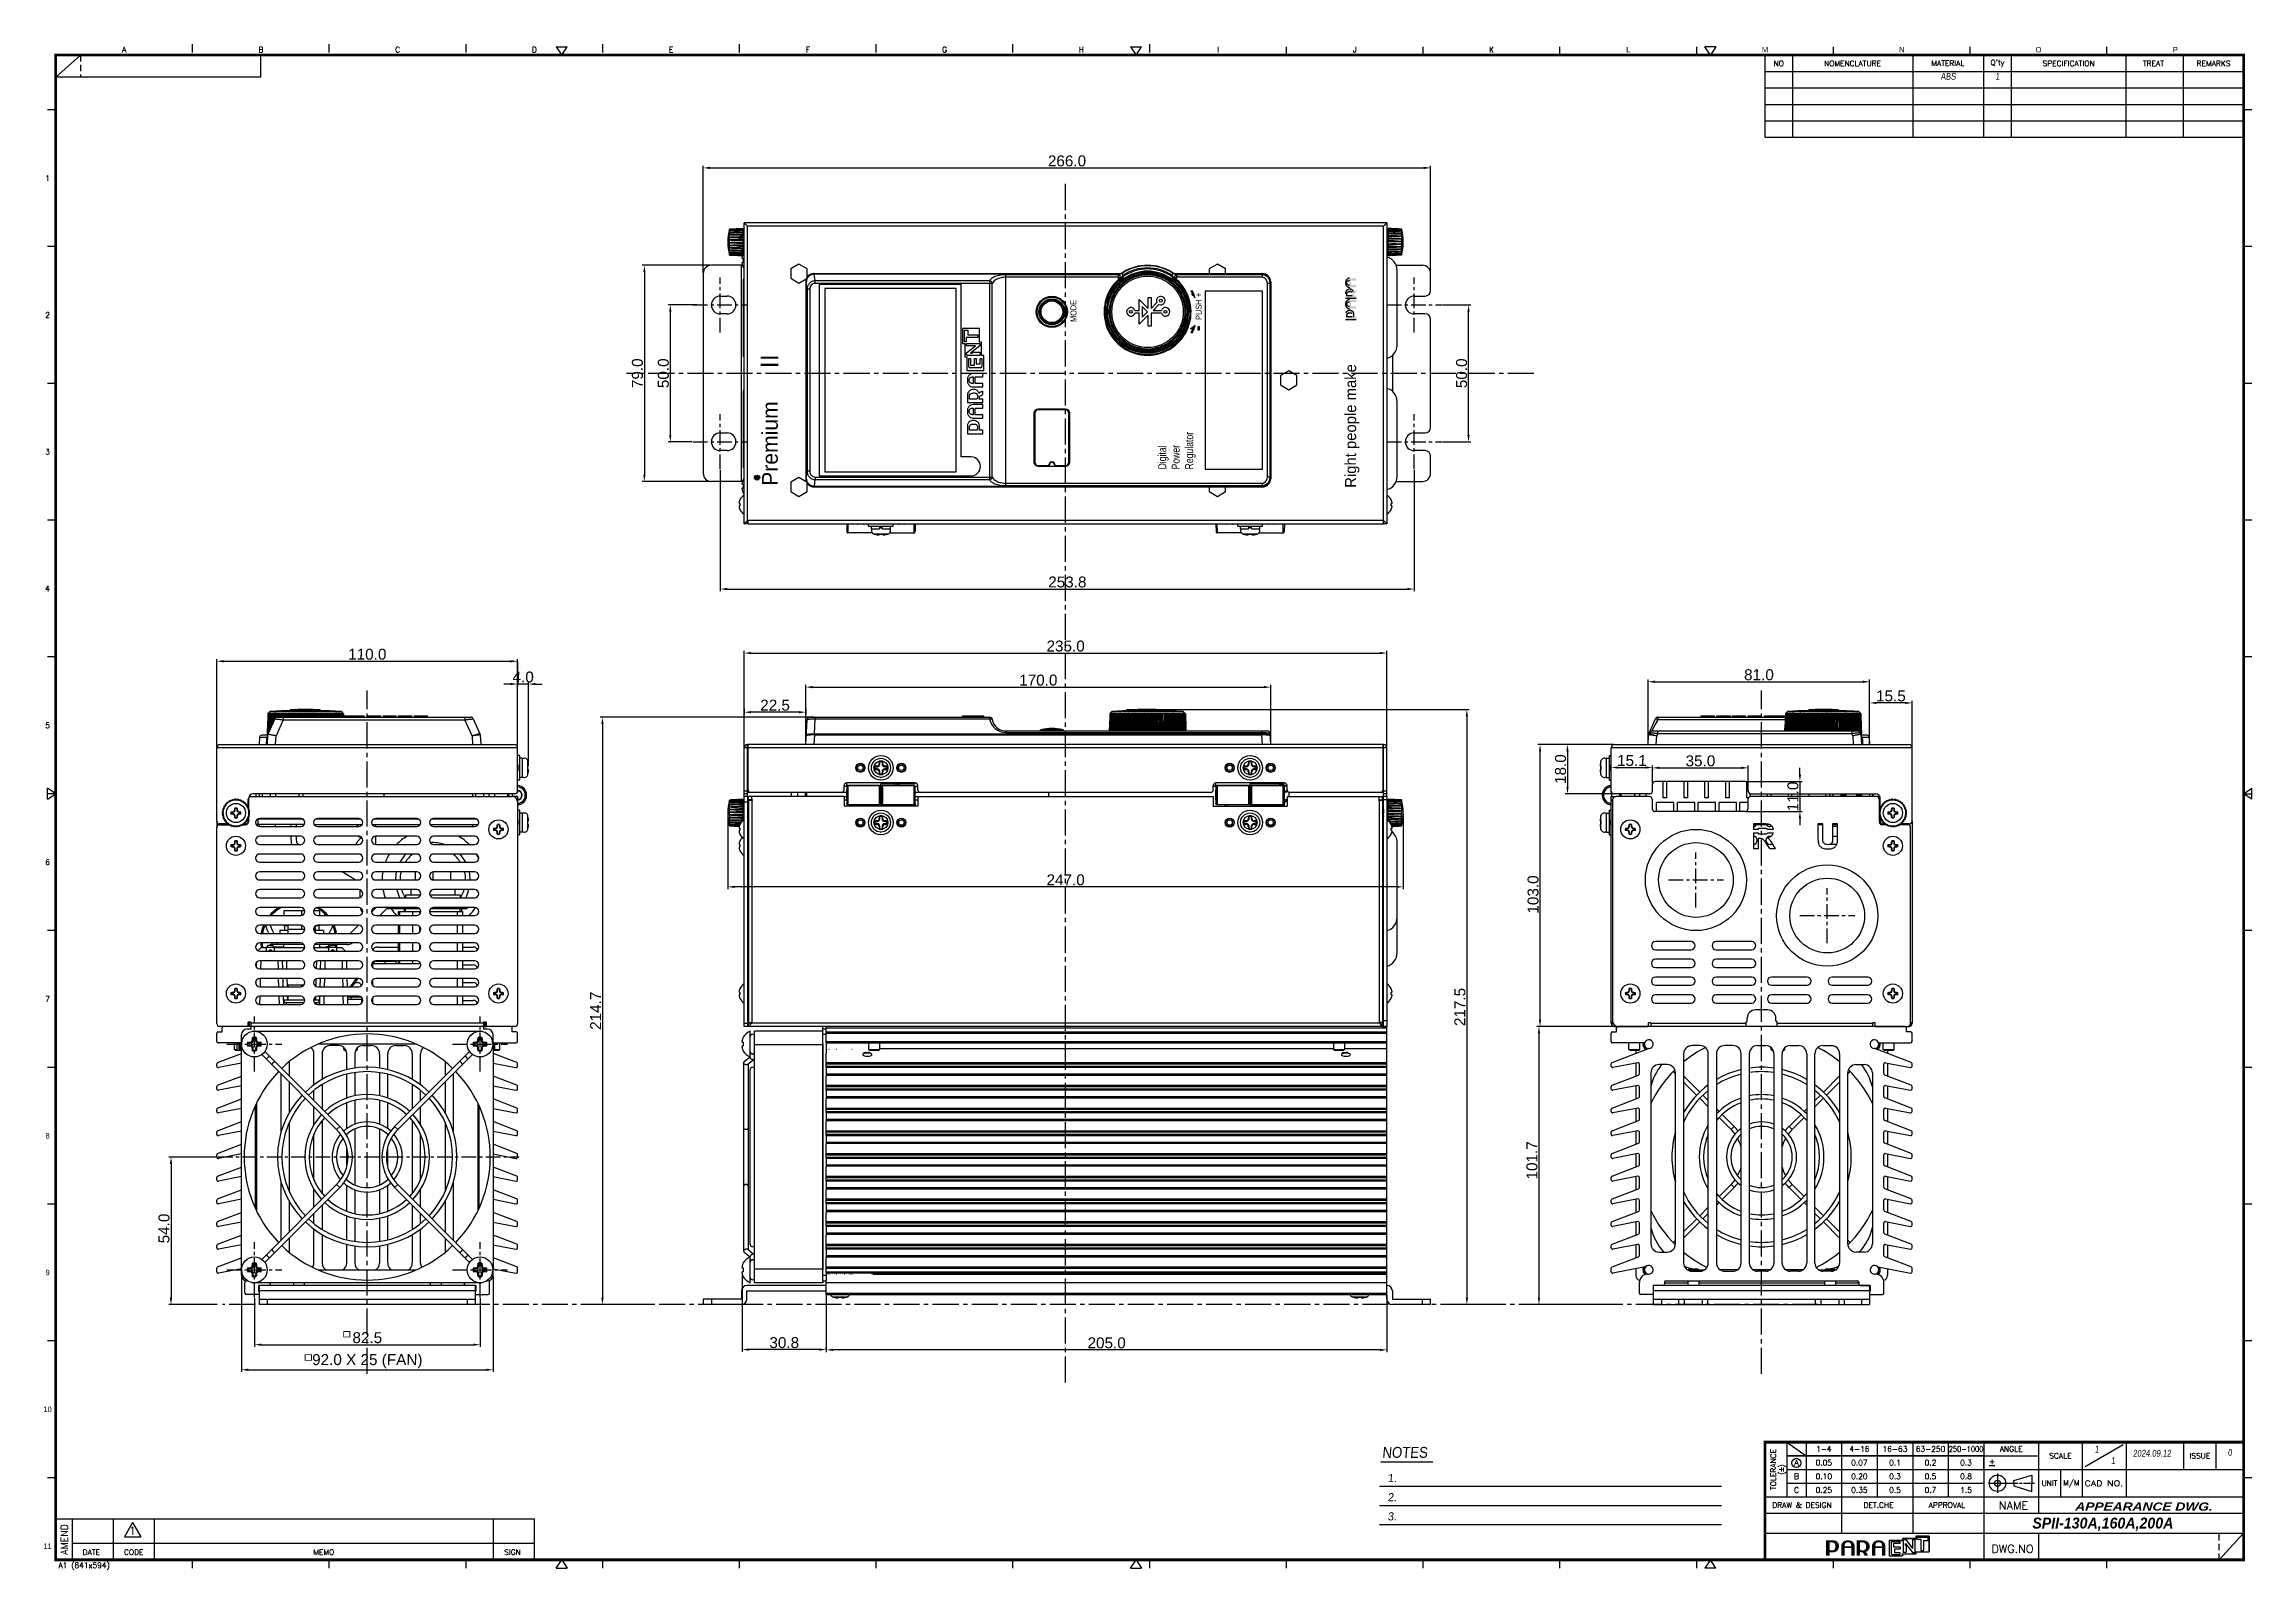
# Model space of a CAD drawing. Extents: x -329 to 5579, y -1951 to 3105.
# Drawn here: x 2659 to 3466, y -1951 to -1393 of the extents above; entities that cross this region are included whole.
import ezdxf
from ezdxf.enums import TextEntityAlignment as Align

# ---------------------------------------------------------------- set-up
doc = ezdxf.new("R2010")
doc.units = 0
doc.header["$PDMODE"] = 3
doc.header["$PDSIZE"] = 1.5
for name, pattern in [('CENTER', [17.8, 10.75, -2.35, 2.35, -2.35]), ('CENTER2', [28.575, 19.05, -3.175, 3.175, -3.175]), ('HIDDEN', [3.525, 2.35, -1.175])]:
    doc.linetypes.add(name, pattern=pattern)
doc.layers.get('0').update_dxf_attribs({"linetype": 'CONTINUOUS'})
doc.layers.get('DEFPOINTS').update_dxf_attribs({"linetype": 'CONTINUOUS'})
for name, color, linetype in [('1', 252, 'HIDDEN'), ('2', 2, 'CONTINUOUS'), ('3', 112, 'CENTER'), ('BLOCK-SP2-09DXF_CONTINUOUS', 7, 'CONTINUOUS'), ('BOLT_SUPPORTDXF_CONTINUOUS', 7, 'CONTINUOUS'), ('BR-762C2N-16DXF_CONTINUOUS', 7, 'CONTINUOUS'), ('BRKT1_130_DXF_CONTINUOUS_L', 7, 'CONTINUOUS'), ('BRKT2_130_DXF_CONTINUOUS_L', 7, 'CONTINUOUS'), ('BUS_BAR_SP2-DXF_CONTINUOUS', 7, 'CONTINUOUS'), ('BUSHING30_DXF_CONTINUOUS_L', 7, 'CONTINUOUS'), ('BUTTON_PUSH9DXF_CONTINUOUS', 7, 'CONTINUOUS'), ('CAP_DATA90A_DXF_CONTINUOUS', 7, 'CONTINUOUS'), ('COVER_PCB90ADXF_CONTINUOUS', 7, 'CONTINUOUS'), ('CT-TS203W_DXF_CONTINUOUS_L', 7, 'CONTINUOUS'), ('CV', 6, 'CONTINUOUS'), ('DIM', 1, 'CONTINUOUS'), ('FAN92X25_DXF_CONTINUOUS_LI', 7, 'CONTINUOUS'), ('FAN_GRILL92_DXF_CONTINUOUS', 7, 'CONTINUOUS'), ('FND_CLA3220-DXF_CONTINUOUS', 7, 'CONTINUOUS'), ('FUSE90-320A_DXF_CONTINUOUS', 7, 'CONTINUOUS'), ('HEX_M5X16_DXF_CONTINUOUS_L', 7, 'CONTINUOUS'), ('HEX_M5X25_DXF_CONTINUOUS_L', 7, 'CONTINUOUS'), ('HEX_M6X12_DXF_CONTINUOUS_L', 7, 'CONTINUOUS'), ('HEX_M8X12_DXF_CONTINUOUS_L', 7, 'CONTINUOUS'), ('HTSINK-FLEX_DXF_CONTINUOUS', 7, 'CONTINUOUS'), ('JW009818UAN4DXF_CONTINUOUS', 7, 'CONTINUOUS'), ('KNOB_ROTARY9DXF_CONTINUOUS', 7, 'CONTINUOUS'), ('KNOB_STOP-M3DXF_CONTINUOUS', 7, 'CONTINUOUS'), ('PANEL_BK-SPIDXF_CONTINUOUS', 7, 'CONTINUOUS'), ('PANEL_F-SPIIDXF_CONTINUOUS', 7, 'CONTINUOUS'), ('PANEL_LT-SPIDXF_CONTINUOUS', 7, 'CONTINUOUS'), ('PANEL_RT-SPIDXF_CONTINUOUS', 7, 'CONTINUOUS'), ('PANEL_RU-SPIDXF_CONTINUOUS', 7, 'CONTINUOUS'), ('PANEL_TOP130DXF_CONTINUOUS', 7, 'CONTINUOUS'), ('PCB_CONNECTEDXF_CONTINUOUS', 7, 'CONTINUOUS'), ('PH_M3X8_DXF_CONTINUOUS_LIN', 7, 'CONTINUOUS'), ('PH_M4X5_DXF_CONTINUOUS_LIN', 7, 'CONTINUOUS'), ('PH_M4X8_DXF_CONTINUOUS_LIN', 7, 'CONTINUOUS'), ('S_WASHER_M4_DXF_CONTINUOUS', 7, 'CONTINUOUS'), ('S_WASHER_M6_DXF_CONTINUOUS', 7, 'CONTINUOUS'), ('S_WASHER_M8_DXF_CONTINUOUS', 7, 'CONTINUOUS'), ('SEMIKRON_SKKDXF_CONTINUOUS', 7, 'CONTINUOUS'), ('STAND-OFF-M3DXF_CONTINUOUS', 7, 'CONTINUOUS'), ('TH_4X10-CUT2DXF_CONTINUOUS', 7, 'CONTINUOUS'), ('TH_M4X45_DXF_CONTINUOUS_LI', 7, 'CONTINUOUS'), ('TH_T3X8_DXF_CONTINUOUS_LIN', 7, 'CONTINUOUS'), ('TOP_CASE-90ADXF_CONTINUOUS', 7, 'CONTINUOUS'), ('WASHER_M4_DXF_CONTINUOUS_L', 7, 'CONTINUOUS'), ('WASHER_M6_DXF_CONTINUOUS_L', 7, 'CONTINUOUS'), ('WASHER_M8_DXF_CONTINUOUS_L', 7, 'CONTINUOUS'), ('WINDOW_SHEETDXF_CONTINUOUS', 7, 'CONTINUOUS'), ('학뇜-윗_11_DXF_CONTINUOUS_LIN', 7, 'CONTINUOUS')]:
    doc.layers.add(name, color=color, linetype=linetype)
doc.styles.add('A', font='GOTHIC.TTF')
doc.styles.add('DIGIT', font='MAGNETOB.TTF', dxfattribs={"width": 0.8})
doc.styles.add('II', font='HMKBGR.ttf', dxfattribs={"oblique": 1})
doc.styles.add('MODE', font='arialbd.ttf', dxfattribs={"width": 0.8})
doc.styles.add('N', font='arialbi.ttf', dxfattribs={"width": 0.8, "oblique": 5})
doc.styles.add('OMI-1', font='arial.ttf', dxfattribs={"oblique": 1})
doc.styles.add('RIGHT', font='MAGNETOB.TTF', dxfattribs={"height": 1.8234})
doc.styles.add('SIM', font='simplex')
doc.styles.get("Standard").update_dxf_attribs({"font": 'gulim.ttc', "width": 0.8, "height": 2})
doc.dimstyles.new('1', dxfattribs={"dimtxt": 4, "dimasz": 2.5, "dimexe": 0.8, "dimexo": 0.3, "dimgap": 0.5, "dimtad": 1, "dimtoh": 1, "dimdec": 1, "dimzin": 0, "dimtxsty": 'OMI-1', "dimcen": 0, "dimclrd": 256, "dimclre": 256, "dimclrt": 256, "dimazin": 3, "dimtfac": 0.8, "dimtdec": 1, "dimtix": 1, "dimtmove": 0, "dimatfit": 3, "dimtolj": 1, "dimtzin": 0})

# ---------------------------------------------------------------- blocks, each defined once
blk = doc.blocks.new('*D7082')
at = {"layer": 'DEFPOINTS', "color": 0}
for p in [(2735.6, -1851.46), (2818.1, -1851.46), (2818.1, -1868.76)]:
    blk.add_point(p, dxfattribs=at)
at = {"layer": 'DIM'}
for p, q in [((2735.6, -1851.76), (2735.6, -1869.56)), ((2818.1, -1851.76), (2818.1, -1869.56)), ((2738.1, -1868.76), (2815.6, -1868.76))]:
    blk.add_line(p, q, dxfattribs=at)
for points in [[(2738.1, -1868.34), (2738.1, -1869.18), (2735.6, -1868.76)], [(2815.6, -1869.18), (2815.6, -1868.34), (2818.1, -1868.76)]]:
    blk.add_solid(points, dxfattribs=at)
at = {"layer": 'DIM', "insert": (2776.85, -1866.22), "char_height": 4, "attachment_point": 5, "style": 'OMI-1'}
blk.add_mtext('\\A1;82.5', dxfattribs=at)
blk = doc.blocks.new('*D7083')
at = {"layer": 'DEFPOINTS', "color": 0}
for p in [(2730.85, -1843.4), (2822.85, -1843.4), (2822.85, -1877.93)]:
    blk.add_point(p, dxfattribs=at)
at = {"layer": 'DIM'}
for p, q in [((2730.85, -1843.7), (2730.85, -1878.73)), ((2822.85, -1843.7), (2822.85, -1878.73)), ((2733.35, -1877.93), (2820.35, -1877.93))]:
    blk.add_line(p, q, dxfattribs=at)
for points in [[(2733.35, -1877.51), (2733.35, -1878.34), (2730.85, -1877.93)], [(2820.35, -1878.34), (2820.35, -1877.51), (2822.85, -1877.93)]]:
    blk.add_solid(points, dxfattribs=at)
at = {"layer": 'DIM', "insert": (2776.85, -1874.81), "char_height": 4, "attachment_point": 5, "style": 'OMI-1'}
blk.add_mtext('\\A1;\\A1;92.0 X 25 (FAN)', dxfattribs=at)
blk = doc.blocks.new('*D7084')
at = {"layer": 'DEFPOINTS', "color": 0}
for p in [(2722.35, -1800.16), (2705.11, -1854.1), (2722.32, -1854.1)]:
    blk.add_point(p, dxfattribs=at)
at = {"layer": 'DIM'}
for p, q in [((2722.05, -1800.16), (2704.31, -1800.16)), ((2705.11, -1802.66), (2705.11, -1851.6)), ((2722.02, -1854.1), (2704.31, -1854.1))]:
    blk.add_line(p, q, dxfattribs=at)
for points in [[(2705.52, -1802.66), (2704.69, -1802.66), (2705.11, -1800.16)], [(2704.69, -1851.6), (2705.52, -1851.6), (2705.11, -1854.1)]]:
    blk.add_solid(points, dxfattribs=at)
at = {"layer": 'DIM', "insert": (2702.56, -1826.31), "char_height": 4, "attachment_point": 5, "rotation": 90, "style": 'OMI-1'}
blk.add_mtext('\\A1;\\A1;54.0', dxfattribs=at)
blk = doc.blocks.new('*D7085')
at = {"layer": 'DEFPOINTS', "color": 0}
for p in [(3234.22, -1752.4), (3205.32, -1854.1), (3227.72, -1854.1)]:
    blk.add_point(p, dxfattribs=at)
at = {"layer": 'DIM'}
for p, q in [((3233.92, -1752.4), (3204.52, -1752.4)), ((3205.32, -1754.9), (3205.32, -1851.6)), ((3227.42, -1854.1), (3204.52, -1854.1))]:
    blk.add_line(p, q, dxfattribs=at)
for points in [[(3205.73, -1754.9), (3204.9, -1754.9), (3205.32, -1752.4)], [(3204.9, -1851.6), (3205.73, -1851.6), (3205.32, -1854.1)]]:
    blk.add_solid(points, dxfattribs=at)
at = {"layer": 'DIM', "insert": (3202.77, -1801.41), "char_height": 4, "attachment_point": 5, "rotation": 90, "style": 'OMI-1'}
blk.add_mtext('\\A1;101.7', dxfattribs=at)
blk = doc.blocks.new('*D7086')
at = {"layer": 'DEFPOINTS', "color": 0}
for p in [(3205.71, -1649.4), (3232.92, -1649.4), (3234.22, -1752.4)]:
    blk.add_point(p, dxfattribs=at)
at = {"layer": 'DIM'}
for p, q in [((3232.62, -1649.4), (3204.91, -1649.4)), ((3205.71, -1749.9), (3205.71, -1651.9)), ((3233.92, -1752.4), (3204.91, -1752.4))]:
    blk.add_line(p, q, dxfattribs=at)
for points in [[(3206.13, -1651.9), (3205.29, -1651.9), (3205.71, -1649.4)], [(3205.29, -1749.9), (3206.13, -1749.9), (3205.71, -1752.4)]]:
    blk.add_solid(points, dxfattribs=at)
at = {"layer": 'DIM', "insert": (3203.17, -1704.24), "char_height": 4, "attachment_point": 5, "rotation": 90, "style": 'OMI-1'}
blk.add_mtext('\\A1;103.0', dxfattribs=at)
blk = doc.blocks.new('*D7087')
at = {"layer": 'DEFPOINTS', "color": 0}
for p in [(3165.7, -1438.61), (2899.7, -1477.22), (3165.7, -1477.22)]:
    blk.add_point(p, dxfattribs=at)
at = {"layer": 'DIM'}
for p, q in [((2899.7, -1476.92), (2899.7, -1437.81)), ((2902.2, -1438.61), (3163.2, -1438.61)), ((3165.7, -1476.92), (3165.7, -1437.81))]:
    blk.add_line(p, q, dxfattribs=at)
for points in [[(2902.2, -1438.19), (2902.2, -1439.03), (2899.7, -1438.61)], [(3163.2, -1439.03), (3163.2, -1438.19), (3165.7, -1438.61)]]:
    blk.add_solid(points, dxfattribs=at)
at = {"layer": 'DIM', "insert": (3032.7, -1436.07), "char_height": 4, "attachment_point": 5, "style": 'OMI-1'}
blk.add_mtext('\\A1;266.0', dxfattribs=at)
blk = doc.blocks.new('*D7088')
at = {"layer": 'DEFPOINTS', "color": 0}
for p in [(2905.95, -1548.78), (3159.7, -1548.78), (3159.7, -1592.54)]:
    blk.add_point(p, dxfattribs=at)
at = {"layer": 'DIM'}
for p, q in [((2905.95, -1549.08), (2905.95, -1593.34)), ((3159.7, -1549.08), (3159.7, -1593.34)), ((2908.45, -1592.54), (3157.2, -1592.54))]:
    blk.add_line(p, q, dxfattribs=at)
for points in [[(2908.45, -1592.13), (2908.45, -1592.96), (2905.95, -1592.54)], [(3157.2, -1592.96), (3157.2, -1592.13), (3159.7, -1592.54)]]:
    blk.add_solid(points, dxfattribs=at)
at = {"layer": 'DIM', "insert": (3032.83, -1590), "char_height": 4, "attachment_point": 5, "style": 'OMI-1'}
blk.add_mtext('\\A1;253.8', dxfattribs=at)
blk = doc.blocks.new('*D7089')
at = {"layer": 'DEFPOINTS', "color": 0}
for p in [(2897.71, -1488.72), (2887.68, -1538.72), (2895.89, -1538.72)]:
    blk.add_point(p, dxfattribs=at)
at = {"layer": 'DIM'}
for p, q in [((2897.41, -1488.72), (2886.88, -1488.72)), ((2887.68, -1491.22), (2887.68, -1536.22)), ((2895.59, -1538.72), (2886.88, -1538.72))]:
    blk.add_line(p, q, dxfattribs=at)
for points in [[(2888.1, -1491.22), (2887.26, -1491.22), (2887.68, -1488.72)], [(2887.26, -1536.22), (2888.1, -1536.22), (2887.68, -1538.72)]]:
    blk.add_solid(points, dxfattribs=at)
at = {"layer": 'DIM', "insert": (2885.14, -1513.72), "char_height": 4, "attachment_point": 5, "rotation": 90, "style": 'OMI-1'}
blk.add_mtext('\\A1;50.0', dxfattribs=at)
blk = doc.blocks.new('*D7090')
at = {"layer": 'DEFPOINTS', "color": 0}
for p in [(2902.7, -1474.22), (2878.21, -1553.22), (2902.7, -1553.22)]:
    blk.add_point(p, dxfattribs=at)
at = {"layer": 'DIM'}
for p, q in [((2902.4, -1474.22), (2877.41, -1474.22)), ((2878.21, -1476.72), (2878.21, -1550.72)), ((2902.4, -1553.22), (2877.41, -1553.22))]:
    blk.add_line(p, q, dxfattribs=at)
for points in [[(2878.62, -1476.72), (2877.79, -1476.72), (2878.21, -1474.22)], [(2877.79, -1550.72), (2878.62, -1550.72), (2878.21, -1553.22)]]:
    blk.add_solid(points, dxfattribs=at)
at = {"layer": 'DIM', "insert": (2875.66, -1513.72), "char_height": 4, "attachment_point": 5, "rotation": 90, "style": 'OMI-1'}
blk.add_mtext('\\A1;79.0', dxfattribs=at)
blk = doc.blocks.new('*D7091')
at = {"layer": 'DEFPOINTS', "color": 0}
for p in [(3169.76, -1488.72), (3179.56, -1488.72), (3169.76, -1538.72)]:
    blk.add_point(p, dxfattribs=at)
at = {"layer": 'DIM'}
for p, q in [((3170.06, -1488.72), (3180.36, -1488.72)), ((3179.56, -1536.22), (3179.56, -1491.22)), ((3170.06, -1538.72), (3180.36, -1538.72))]:
    blk.add_line(p, q, dxfattribs=at)
for points in [[(3179.98, -1491.22), (3179.14, -1491.22), (3179.56, -1488.72)], [(3179.14, -1536.22), (3179.98, -1536.22), (3179.56, -1538.72)]]:
    blk.add_solid(points, dxfattribs=at)
at = {"layer": 'DIM', "insert": (3177.02, -1513.72), "char_height": 4, "attachment_point": 5, "rotation": 90, "style": 'OMI-1'}
blk.add_mtext('\\A1;50.0', dxfattribs=at)
blk = doc.blocks.new('*D7092')
at = {"layer": 'DEFPOINTS', "color": 0}
for p in [(2831.85, -1618.95), (2721.85, -1650.6), (2831.85, -1650.6)]:
    blk.add_point(p, dxfattribs=at)
at = {"layer": 'DIM'}
for p, q in [((2721.85, -1650.3), (2721.85, -1618.15)), ((2724.35, -1618.95), (2829.35, -1618.95)), ((2831.85, -1650.3), (2831.85, -1618.15))]:
    blk.add_line(p, q, dxfattribs=at)
for points in [[(2724.35, -1618.53), (2724.35, -1619.36), (2721.85, -1618.95)], [(2829.35, -1619.36), (2829.35, -1618.53), (2831.85, -1618.95)]]:
    blk.add_solid(points, dxfattribs=at)
at = {"layer": 'DIM', "insert": (2776.85, -1616.4), "char_height": 4, "attachment_point": 5, "style": 'OMI-1'}
blk.add_mtext('\\A1;110.0', dxfattribs=at)
blk = doc.blocks.new('*D7093')
at = {"layer": 'DEFPOINTS', "color": 0}
for p in [(2831.85, -1618.95), (2831.85, -1627.27), (2835.84, -1657.17)]:
    blk.add_point(p, dxfattribs=at)
at = {"layer": 'DIM'}
for p, q in [((2831.85, -1619.25), (2831.85, -1628.07)), ((2829.35, -1627.27), (2826.85, -1627.27)), ((2835.84, -1627.27), (2831.85, -1627.27)), ((2835.84, -1656.87), (2835.84, -1626.47)), ((2838.34, -1627.27), (2840.84, -1627.27))]:
    blk.add_line(p, q, dxfattribs=at)
for points in [[(2829.35, -1627.68), (2829.35, -1626.85), (2831.85, -1627.27)], [(2838.34, -1626.85), (2838.34, -1627.68), (2835.84, -1627.27)]]:
    blk.add_solid(points, dxfattribs=at)
at = {"layer": 'DIM', "insert": (2833.85, -1624.72), "char_height": 4, "attachment_point": 5, "style": 'OMI-1'}
blk.add_mtext('\\A1;4.0', dxfattribs=at)
blk = doc.blocks.new('*D7094')
at = {"layer": 'DEFPOINTS', "color": 0}
for p in [(3149.7, -1615.95), (2914.7, -1650.6), (3149.7, -1650.6)]:
    blk.add_point(p, dxfattribs=at)
at = {"layer": 'DIM'}
for p, q in [((2914.7, -1650.3), (2914.7, -1615.15)), ((2917.2, -1615.95), (3147.2, -1615.95)), ((3149.7, -1650.3), (3149.7, -1615.15))]:
    blk.add_line(p, q, dxfattribs=at)
for points in [[(2917.2, -1615.54), (2917.2, -1616.37), (2914.7, -1615.95)], [(3147.2, -1616.37), (3147.2, -1615.54), (3149.7, -1615.95)]]:
    blk.add_solid(points, dxfattribs=at)
at = {"layer": 'DIM', "insert": (3032.2, -1613.41), "char_height": 4, "attachment_point": 5, "style": 'OMI-1'}
blk.add_mtext('\\A1;235.0', dxfattribs=at)
blk = doc.blocks.new('*D7095')
at = {"layer": 'DEFPOINTS', "color": 0}
for p in [(2908.7, -1674.4), (3155.7, -1674.4), (2908.7, -1701.41)]:
    blk.add_point(p, dxfattribs=at)
at = {"layer": 'DIM'}
for p, q in [((2908.7, -1674.7), (2908.7, -1702.21)), ((3155.7, -1674.7), (3155.7, -1702.21)), ((3153.2, -1701.41), (2911.2, -1701.41))]:
    blk.add_line(p, q, dxfattribs=at)
for points in [[(2911.2, -1700.99), (2911.2, -1701.82), (2908.7, -1701.41)], [(3153.2, -1701.82), (3153.2, -1700.99), (3155.7, -1701.41)]]:
    blk.add_solid(points, dxfattribs=at)
at = {"layer": 'DIM', "insert": (3032.2, -1698.87), "char_height": 4, "attachment_point": 5, "style": 'OMI-1'}
blk.add_mtext('\\A1;247.0', dxfattribs=at)
blk = doc.blocks.new('*D7096')
at = {"layer": 'DEFPOINTS', "color": 0}
for p in [(3107.21, -1628.41), (2937.2, -1649.4), (3107.21, -1649.4)]:
    blk.add_point(p, dxfattribs=at)
at = {"layer": 'DIM'}
for p, q in [((2937.2, -1649.1), (2937.2, -1627.61)), ((2939.7, -1628.41), (3104.71, -1628.41)), ((3107.21, -1649.1), (3107.21, -1627.61))]:
    blk.add_line(p, q, dxfattribs=at)
for points in [[(2939.7, -1627.99), (2939.7, -1628.82), (2937.2, -1628.41)], [(3104.71, -1628.82), (3104.71, -1627.99), (3107.21, -1628.41)]]:
    blk.add_solid(points, dxfattribs=at)
at = {"layer": 'DIM', "insert": (3022.21, -1625.86), "char_height": 4, "attachment_point": 5, "style": 'OMI-1'}
blk.add_mtext('\\A1;170.0', dxfattribs=at)
blk = doc.blocks.new('*D7097')
at = {"layer": 'DEFPOINTS', "color": 0}
for p in [(2914.7, -1635.86), (2914.7, -1637.56), (2937.2, -1635.86)]:
    blk.add_point(p, dxfattribs=at)
at = {"layer": 'DIM'}
for p, q in [((2914.7, -1636.16), (2914.7, -1638.36)), ((2934.7, -1637.56), (2917.2, -1637.56)), ((2937.2, -1636.16), (2937.2, -1638.36))]:
    blk.add_line(p, q, dxfattribs=at)
for points in [[(2917.2, -1637.14), (2917.2, -1637.98), (2914.7, -1637.56)], [(2934.7, -1637.98), (2934.7, -1637.14), (2937.2, -1637.56)]]:
    blk.add_solid(points, dxfattribs=at)
at = {"layer": 'DIM', "insert": (2925.95, -1635.02), "char_height": 4, "attachment_point": 5, "style": 'OMI-1'}
blk.add_mtext('\\A1;22.5', dxfattribs=at)
blk = doc.blocks.new('*D7098')
at = {"layer": 'DEFPOINTS', "color": 0}
for p in [(2940.63, -1639.4), (2862.86, -1854.1), (2881.82, -1854.1)]:
    blk.add_point(p, dxfattribs=at)
at = {"layer": 'DIM'}
for p, q in [((2940.33, -1639.4), (2862.06, -1639.4)), ((2862.86, -1641.9), (2862.86, -1851.6)), ((2881.52, -1854.1), (2862.06, -1854.1))]:
    blk.add_line(p, q, dxfattribs=at)
for points in [[(2863.28, -1641.9), (2862.45, -1641.9), (2862.86, -1639.4)], [(2862.45, -1851.6), (2863.28, -1851.6), (2862.86, -1854.1)]]:
    blk.add_solid(points, dxfattribs=at)
at = {"layer": 'DIM', "insert": (2860.35, -1746.75), "char_height": 4, "attachment_point": 5, "rotation": 90, "style": 'OMI-1'}
blk.add_mtext('\\A1;214.7', dxfattribs=at)
blk = doc.blocks.new('*D7099')
at = {"layer": 'DEFPOINTS', "color": 0}
for p in [(3062.42, -1636.61), (3178.95, -1854.1), (3187.8, -1854.1)]:
    blk.add_point(p, dxfattribs=at)
at = {"layer": 'DIM'}
for p, q in [((3062.72, -1636.61), (3179.75, -1636.61)), ((3178.95, -1639.11), (3178.95, -1851.6)), ((3187.5, -1854.1), (3178.15, -1854.1))]:
    blk.add_line(p, q, dxfattribs=at)
for points in [[(3179.37, -1639.11), (3178.53, -1639.11), (3178.95, -1636.61)], [(3178.53, -1851.6), (3179.37, -1851.6), (3178.95, -1854.1)]]:
    blk.add_solid(points, dxfattribs=at)
at = {"layer": 'DIM', "insert": (3176.41, -1745.36), "char_height": 4, "attachment_point": 5, "rotation": 90, "style": 'OMI-1'}
blk.add_mtext('\\A1;217.5', dxfattribs=at)
blk = doc.blocks.new('*D7100')
at = {"layer": 'DEFPOINTS', "color": 0}
for p in [(2944.7, -1849.9), (3149.7, -1850.4), (2944.7, -1870.66)]:
    blk.add_point(p, dxfattribs=at)
at = {"layer": 'DIM'}
for p, q in [((2944.7, -1850.2), (2944.7, -1871.46)), ((3149.7, -1850.7), (3149.7, -1871.46)), ((3147.2, -1870.66), (2947.2, -1870.66))]:
    blk.add_line(p, q, dxfattribs=at)
for points in [[(2947.2, -1870.24), (2947.2, -1871.08), (2944.7, -1870.66)], [(3147.2, -1871.08), (3147.2, -1870.24), (3149.7, -1870.66)]]:
    blk.add_solid(points, dxfattribs=at)
at = {"layer": 'DIM', "insert": (3047.2, -1868.12), "char_height": 4, "attachment_point": 5, "style": 'OMI-1'}
blk.add_mtext('\\A1;205.0', dxfattribs=at)
blk = doc.blocks.new('*D7101')
at = {"layer": 'DEFPOINTS', "color": 0}
for p in [(2913.93, -1842.18), (2913.93, -1870.55), (2944.7, -1870.66)]:
    blk.add_point(p, dxfattribs=at)
at = {"layer": 'DIM'}
for p, q in [((2913.93, -1842.48), (2913.93, -1871.35)), ((2942.2, -1870.55), (2916.43, -1870.55)), ((2944.7, -1870.36), (2944.7, -1869.75))]:
    blk.add_line(p, q, dxfattribs=at)
for points in [[(2916.43, -1870.14), (2916.43, -1870.97), (2913.93, -1870.55)], [(2942.2, -1870.97), (2942.2, -1870.14), (2944.7, -1870.55)]]:
    blk.add_solid(points, dxfattribs=at)
at = {"layer": 'DIM', "insert": (2929.31, -1868.01), "char_height": 4, "attachment_point": 5, "style": 'OMI-1'}
blk.add_mtext('\\A1;30.8', dxfattribs=at)
blk = doc.blocks.new('*D7102')
at = {"layer": 'DEFPOINTS', "color": 0}
for p in [(3232.62, -1649.4), (3215.74, -1667.4), (3232.72, -1667.4)]:
    blk.add_point(p, dxfattribs=at)
at = {"layer": 'DIM'}
for p, q in [((3232.32, -1649.4), (3214.94, -1649.4)), ((3215.74, -1651.9), (3215.74, -1664.9)), ((3232.42, -1667.4), (3214.94, -1667.4))]:
    blk.add_line(p, q, dxfattribs=at)
for points in [[(3216.16, -1651.9), (3215.32, -1651.9), (3215.74, -1649.4)], [(3215.32, -1664.9), (3216.16, -1664.9), (3215.74, -1667.4)]]:
    blk.add_solid(points, dxfattribs=at)
at = {"layer": 'DIM', "insert": (3213.2, -1658.4), "char_height": 4, "attachment_point": 5, "rotation": 90, "style": 'OMI-1'}
blk.add_mtext('\\A1;18.0', dxfattribs=at)
blk = doc.blocks.new('*D7103')
at = {"layer": 'DEFPOINTS', "color": 0}
for p in [(3326.22, -1626.44), (3245.22, -1649.4), (3326.22, -1649.4)]:
    blk.add_point(p, dxfattribs=at)
at = {"layer": 'DIM'}
for p, q in [((3245.22, -1649.1), (3245.22, -1625.64)), ((3247.72, -1626.44), (3323.72, -1626.44)), ((3326.22, -1649.1), (3326.22, -1625.64))]:
    blk.add_line(p, q, dxfattribs=at)
for points in [[(3247.72, -1626.03), (3247.72, -1626.86), (3245.22, -1626.44)], [(3323.72, -1626.86), (3323.72, -1626.03), (3326.22, -1626.44)]]:
    blk.add_solid(points, dxfattribs=at)
at = {"layer": 'DIM', "insert": (3285.72, -1623.9), "char_height": 4, "attachment_point": 5, "style": 'OMI-1'}
blk.add_mtext('\\A1;81.0', dxfattribs=at)
blk = doc.blocks.new('*D7104')
at = {"layer": 'DEFPOINTS', "color": 0}
for p in [(3326.22, -1634.18), (3326.22, -1635.03), (3341.72, -1650.6)]:
    blk.add_point(p, dxfattribs=at)
at = {"layer": 'DIM'}
for p, q in [((3326.22, -1634.73), (3326.22, -1633.38)), ((3339.22, -1634.18), (3328.72, -1634.18)), ((3341.72, -1650.3), (3341.72, -1633.38))]:
    blk.add_line(p, q, dxfattribs=at)
for points in [[(3328.72, -1633.77), (3328.72, -1634.6), (3326.22, -1634.18)], [(3339.22, -1634.6), (3339.22, -1633.77), (3341.72, -1634.18)]]:
    blk.add_solid(points, dxfattribs=at)
at = {"layer": 'DIM', "insert": (3333.97, -1631.64), "char_height": 4, "attachment_point": 5, "style": 'OMI-1'}
blk.add_mtext('\\A1;15.5', dxfattribs=at)
blk = doc.blocks.new('*D7105')
at = {"layer": 'DEFPOINTS', "color": 0}
for p in [(3280.82, -1662.9), (3280.72, -1673.9), (3300.73, -1673.9)]:
    blk.add_point(p, dxfattribs=at)
at = {"layer": 'DIM'}
for p, q in [((3281.12, -1662.9), (3301.53, -1662.9)), ((3300.73, -1660.4), (3300.73, -1657.9)), ((3300.73, -1662.9), (3300.73, -1673.9)), ((3281.02, -1673.9), (3301.53, -1673.9)), ((3300.73, -1676.4), (3300.73, -1678.9))]:
    blk.add_line(p, q, dxfattribs=at)
for points in [[(3300.31, -1660.4), (3301.15, -1660.4), (3300.73, -1662.9)], [(3301.15, -1676.4), (3300.31, -1676.4), (3300.73, -1673.9)]]:
    blk.add_solid(points, dxfattribs=at)
at = {"layer": 'DIM', "insert": (3298.19, -1668.4), "char_height": 4, "attachment_point": 5, "rotation": 90, "style": 'OMI-1'}
blk.add_mtext('\\A1;11.0', dxfattribs=at)
blk = doc.blocks.new('*D7106')
at = {"layer": 'DEFPOINTS', "color": 0}
for p in [(3231.72, -1662.4), (3246.82, -1657.79), (3246.82, -1663.81)]:
    blk.add_point(p, dxfattribs=at)
at = {"layer": 'DIM'}
for p, q in [((3231.72, -1662.1), (3231.72, -1656.99)), ((3234.22, -1657.79), (3244.32, -1657.79)), ((3246.82, -1663.51), (3246.82, -1656.99))]:
    blk.add_line(p, q, dxfattribs=at)
for points in [[(3234.22, -1657.37), (3234.22, -1658.2), (3231.72, -1657.79)], [(3244.32, -1658.2), (3244.32, -1657.37), (3246.82, -1657.79)]]:
    blk.add_solid(points, dxfattribs=at)
at = {"layer": 'DIM', "insert": (3239.27, -1655.24), "char_height": 4, "attachment_point": 5, "style": 'OMI-1'}
blk.add_mtext('\\A1;15.1', dxfattribs=at)
blk = doc.blocks.new('*D7107')
at = {"layer": 'DEFPOINTS', "color": 0}
for p in [(3246.82, -1657.79), (3281.82, -1657.91), (3281.82, -1663.9)]:
    blk.add_point(p, dxfattribs=at)
at = {"layer": 'DIM'}
for p, q in [((3246.82, -1658.09), (3246.82, -1658.71)), ((3249.32, -1657.91), (3279.32, -1657.91)), ((3281.82, -1663.6), (3281.82, -1657.11))]:
    blk.add_line(p, q, dxfattribs=at)
for points in [[(3249.32, -1657.5), (3249.32, -1658.33), (3246.82, -1657.91)], [(3279.32, -1658.33), (3279.32, -1657.5), (3281.82, -1657.91)]]:
    blk.add_solid(points, dxfattribs=at)
at = {"layer": 'DIM', "insert": (3264.32, -1655.37), "char_height": 4, "attachment_point": 5, "style": 'OMI-1'}
blk.add_mtext('\\A1;35.0', dxfattribs=at)

msp = doc.modelspace()

# ---------------------------------------------------------------- hatches: boundary and pattern name
h = msp.add_hatch(color=256)
h.dxf.hatch_style = 1
h.paths.add_polyline_path([(3078.55, -1483.42), (3077.78, -1483.42, -0.016662), (3078.39, -1484.82), (3077.93, -1484.82), (3079.62, -1486.22, 0.031781), (3078.55, -1483.42)], is_closed=False)
h = msp.add_hatch(color=256)
h.dxf.hatch_style = 1
edge = h.paths.add_edge_path()
edge.add_line((3134.59, -1492.43), (3134.59, -1494))
edge.add_line((3134.59, -1494), (3138.5, -1494))
edge.add_line((3138.5, -1494), (3138.5, -1493.1))
edge.add_line((3138.5, -1493.1), (3137.55, -1493.1))
edge.add_spline(control_points=[(3137.55, -1493.1), (3137.58, -1493), (3137.65, -1492.79), (3137.66, -1492.48), (3137.65, -1492.16), (3137.58, -1491.74), (3137.42, -1491.34), (3137.13, -1491.03), (3136.86, -1490.86), (3136.56, -1490.75), (3136.14, -1490.67), (3135.61, -1490.72), (3135.12, -1490.96), (3134.83, -1491.27), (3134.74, -1491.46), (3134.7, -1491.56)], knot_values=[0, 0, 0, 0, 0.062535, 0.125054, 0.187596, 0.250122, 0.374685, 0.437246, 0.499851, 0.56254, 0.625224, 0.7499, 0.874547, 0.93728, 1, 1, 1, 1], degree=3, periodic=0)
edge.add_line((3134.7, -1491.56), (3134.65, -1491.71))
edge.add_spline(control_points=[(3134.65, -1491.71), (3134.59, -1491.94), (3134.59, -1492.19), (3134.59, -1492.43)], knot_values=[0, 0, 0, 0, 1, 1, 1, 1], degree=3, periodic=0)
edge = h.paths.add_edge_path()
edge.add_line((3138.5, -1489.26), (3136.56, -1489.26))
edge.add_line((3136.56, -1489.26), (3136.56, -1487.58))
edge.add_line((3136.56, -1487.58), (3138.5, -1487.58))
edge.add_line((3138.5, -1487.58), (3138.5, -1486.73))
edge.add_line((3138.5, -1486.73), (3136, -1486.73))
edge.add_spline(control_points=[(3136, -1486.73), (3135.8, -1486.73), (3135.38, -1486.84), (3134.98, -1487.18), (3134.75, -1487.52), (3134.61, -1487.91), (3134.59, -1488.23), (3134.59, -1488.43)], knot_values=[0, 0, 0, 0, 0.249122, 0.498686, 0.624123, 0.749569, 1, 1, 1, 1], degree=3, periodic=0)
edge.add_spline(control_points=[(3134.59, -1488.43), (3134.59, -1488.63), (3134.61, -1488.94), (3134.76, -1489.33), (3134.93, -1489.58), (3135.15, -1489.8), (3135.49, -1490.03), (3135.8, -1490.1), (3136, -1490.1)], knot_values=[0, 0, 0, 0, 0.250068, 0.375353, 0.500628, 0.625908, 0.751187, 1, 1, 1, 1], degree=3, periodic=0)
edge.add_line((3136, -1490.1), (3138.5, -1490.1))
edge.add_line((3138.5, -1490.1), (3138.5, -1489.26))
edge = h.paths.add_edge_path()
edge.add_line((3138.5, -1485.35), (3137.52, -1485.35))
edge.add_spline(control_points=[(3137.52, -1485.35), (3137.55, -1485.26), (3137.57, -1485.17), (3137.59, -1485.07)], knot_values=[0, 0, 0, 0, 1, 1, 1, 1], degree=3, periodic=0)
edge.add_spline(control_points=[(3137.59, -1485.07), (3137.6, -1484.96), (3137.62, -1484.85), (3137.63, -1484.73)], knot_values=[0, 0, 0, 0, 1, 1, 1, 1], degree=3, periodic=0)
edge.add_spline(control_points=[(3137.63, -1484.73), (3137.68, -1484.66), (3137.82, -1484.55), (3138.1, -1484.35), (3138.34, -1484.25), (3138.5, -1484.19)], knot_values=[0, 0, 0, 0, 0.250155, 0.500143, 1, 1, 1, 1], degree=3, periodic=0)
edge.add_line((3138.5, -1484.19), (3138.5, -1483.37))
edge.add_spline(control_points=[(3138.5, -1483.37), (3138.41, -1483.4), (3138.23, -1483.45), (3137.96, -1483.54), (3137.72, -1483.69), (3137.6, -1483.83), (3137.53, -1483.9)], knot_values=[0, 0, 0, 0, 0.249696, 0.500518, 0.749574, 1, 1, 1, 1], degree=3, periodic=0)
edge.add_spline(control_points=[(3137.53, -1483.9), (3137.46, -1483.73), (3137.33, -1483.48), (3137.07, -1483.22), (3136.76, -1483.01), (3136.31, -1482.89), (3135.75, -1482.94), (3135.23, -1483.15), (3134.84, -1483.56), (3134.64, -1484.08), (3134.59, -1484.45), (3134.59, -1484.63)], knot_values=[0, 0, 0, 0, 0.12507, 0.187732, 0.250413, 0.375201, 0.500167, 0.625127, 0.749834, 0.874853, 1, 1, 1, 1], degree=3, periodic=0)
edge.add_line((3134.59, -1484.63), (3134.59, -1486.2))
edge.add_line((3134.59, -1486.2), (3138.5, -1486.2))
edge.add_line((3138.5, -1486.2), (3138.5, -1485.35))
edge = h.paths.add_edge_path()
edge.add_line((3138.5, -1478.93), (3136, -1478.93))
edge.add_spline(control_points=[(3136, -1478.93), (3135.8, -1478.93), (3135.38, -1479.04), (3134.98, -1479.38), (3134.75, -1479.72), (3134.61, -1480.11), (3134.59, -1480.43), (3134.59, -1480.63)], knot_values=[0, 0, 0, 0, 0.249122, 0.498686, 0.624123, 0.749569, 1, 1, 1, 1], degree=3, periodic=0)
edge.add_spline(control_points=[(3134.59, -1480.63), (3134.59, -1480.84), (3134.61, -1481.15), (3134.76, -1481.53), (3134.93, -1481.78), (3135.15, -1482), (3135.49, -1482.23), (3135.8, -1482.3), (3136, -1482.3)], knot_values=[0, 0, 0, 0, 0.250068, 0.375353, 0.500628, 0.625908, 0.751187, 1, 1, 1, 1], degree=3, periodic=0)
edge.add_line((3136, -1482.3), (3138.5, -1482.3))
edge.add_line((3138.5, -1482.3), (3138.5, -1481.46))
edge.add_line((3138.5, -1481.46), (3136.56, -1481.46))
edge.add_line((3136.56, -1481.46), (3136.56, -1479.78))
edge.add_line((3136.56, -1479.78), (3138.5, -1479.78))
edge.add_line((3138.5, -1479.78), (3138.5, -1478.93))
edge = h.paths.add_edge_path(flags=16)
edge.add_line((3136.97, -1493.1), (3135.11, -1493.1))
edge.add_line((3135.11, -1493.1), (3135.11, -1492.46))
edge.add_spline(control_points=[(3135.11, -1492.46), (3135.11, -1492.36), (3135.13, -1492.17), (3135.23, -1491.94), (3135.36, -1491.8), (3135.52, -1491.69), (3135.76, -1491.62), (3136.05, -1491.59), (3136.34, -1491.6), (3136.63, -1491.64), (3136.81, -1491.73), (3136.88, -1491.8)], knot_values=[0, 0, 0, 0, 0.125005, 0.249795, 0.312414, 0.37503, 0.499952, 0.625106, 0.750322, 0.875384, 1, 1, 1, 1], degree=3, periodic=0)
edge.add_spline(control_points=[(3136.88, -1491.8), (3136.93, -1491.84), (3137.09, -1492.04), (3137.16, -1492.31), (3137.16, -1492.5)], knot_values=[0, 0, 0, 0, 0.252009, 1, 1, 1, 1], degree=3, periodic=0)
edge.add_spline(control_points=[(3137.16, -1492.5), (3137.16, -1492.66), (3137.13, -1492.88), (3137.01, -1493.06), (3136.97, -1493.1)], knot_values=[0, 0, 0, 0, 0.748436, 1, 1, 1, 1], degree=3, periodic=0)
edge = h.paths.add_edge_path(flags=16)
edge.add_spline(control_points=[(3136.06, -1489.26), (3135.94, -1489.26), (3135.69, -1489.23), (3135.19, -1489.09), (3135, -1488.53), (3135.08, -1488.11), (3135.2, -1487.88), (3135.33, -1487.75), (3135.51, -1487.67), (3135.75, -1487.6), (3135.94, -1487.58), (3136.06, -1487.58)], knot_values=[0, 0, 0, 0, 0.126109, 0.251741, 0.495985, 0.621635, 0.684745, 0.747725, 0.810804, 0.873941, 1, 1, 1, 1], degree=3, periodic=0)
edge.add_line((3136.06, -1487.58), (3136.06, -1489.26))
edge = h.paths.add_edge_path(flags=16)
edge.add_line((3136.96, -1485.35), (3135.08, -1485.35))
edge.add_line((3135.08, -1485.35), (3135.08, -1484.66))
edge.add_spline(control_points=[(3135.08, -1484.66), (3135.08, -1484.47), (3135.23, -1484.19), (3135.53, -1483.94), (3135.89, -1483.79), (3136.3, -1483.79), (3136.67, -1483.87), (3136.85, -1483.97), (3136.92, -1484.04)], knot_values=[0, 0, 0, 0, 0.247311, 0.373126, 0.49884, 0.7492, 0.875033, 1, 1, 1, 1], degree=3, periodic=0)
edge.add_spline(control_points=[(3136.92, -1484.04), (3137.07, -1484.21), (3137.21, -1484.58), (3137.13, -1485.04), (3137.04, -1485.27), (3136.96, -1485.35)], knot_values=[0, 0, 0, 0, 0.496741, 0.749106, 1, 1, 1, 1], degree=3, periodic=0)
edge = h.paths.add_edge_path(flags=16)
edge.add_spline(control_points=[(3136.08, -1481.46), (3135.95, -1481.46), (3135.7, -1481.43), (3135.32, -1481.33), (3135.09, -1481), (3135.04, -1480.68), (3135.06, -1480.43), (3135.11, -1480.25), (3135.2, -1480.08), (3135.34, -1479.94), (3135.52, -1479.87), (3135.76, -1479.8), (3135.95, -1479.77), (3136.08, -1479.78)], knot_values=[0, 0, 0, 0, 0.125238, 0.250018, 0.373965, 0.498758, 0.561449, 0.624127, 0.686803, 0.749398, 0.812094, 0.874803, 1, 1, 1, 1], degree=3, periodic=0)
edge.add_line((3136.08, -1479.78), (3136.08, -1481.46))
h = msp.add_hatch(color=256)
h.dxf.hatch_style = 1
h.paths.add_polyline_path([(3078.55, -1499.02, 0.031781), (3079.62, -1496.22), (3077.93, -1497.62), (3078.39, -1497.62, -0.016662), (3077.78, -1499.02), (3078.55, -1499.02)], is_closed=False)
h = msp.add_hatch(color=256)
h.dxf.hatch_style = 1
edge = h.paths.add_edge_path()
edge.add_ellipse((2919.39, -1551.83), major_axis=(-0.984, 0), ratio=0.885839, start_angle=0, end_angle=360)
h = msp.add_hatch(color=256)
edge = h.paths.add_edge_path()
edge.add_spline(control_points=[(3313.41, -1943.57), (3313.2, -1943.81), (3312.89, -1943.97), (3312.4, -1943.97), (3312.29, -1943.97), (3312.13, -1943.96), (3311.92, -1943.91), (3311.71, -1943.87), (3311.6, -1943.76), (3311.55, -1943.71), (3311.55, -1943.63), (3311.55, -1941.18), (3311.55, -1941.03), (3311.69, -1941.03), (3312.46, -1941.03), (3312.46, -1941.03), (3312.9, -1941.03), (3313.19, -1941.16), (3313.41, -1941.4), (3313.63, -1941.65), (3313.7, -1942.07), (3313.7, -1942.44), (3313.7, -1942.82), (3313.63, -1943.33), (3313.41, -1943.57)], knot_values=[0, 0, 0, 0, 1, 1, 1, 2, 2, 2, 3, 3, 3, 4, 4, 4, 5, 5, 5, 6, 6, 6, 7, 7, 7, 8, 8, 8, 8], degree=3, periodic=0)
edge = h.paths.add_edge_path(flags=16)
edge.add_spline(control_points=[(3312.5, -1940.27), (3312.5, -1940.27), (3310.42, -1940.27), (3310.42, -1940.27), (3310.42, -1940.27), (3310.23, -1940.27), (3310.23, -1940.27), (3310.23, -1940.27), (3310.23, -1945.92), (3310.23, -1945.92), (3310.23, -1945.92), (3311.55, -1945.92), (3311.55, -1945.92), (3311.55, -1945.92), (3311.55, -1944.75), (3311.55, -1944.56), (3311.68, -1944.6), (3311.86, -1944.69), (3312.46, -1944.71), (3313.09, -1944.73), (3314.02, -1944.52), (3314.43, -1944.03), (3314.82, -1943.54), (3315.02, -1943.01), (3315.02, -1942.45), (3315.02, -1941.79), (3314.8, -1941.23), (3314.35, -1940.78), (3313.91, -1940.34), (3313.28, -1940.27), (3312.5, -1940.27)], knot_values=[0, 0, 0, 0, 1, 1, 1, 2, 2, 2, 3, 3, 3, 4, 4, 4, 5, 5, 5, 6, 6, 6, 7, 7, 7, 8, 8, 8, 9, 9, 9, 10, 10, 10, 10], degree=3, periodic=0)
h = msp.add_hatch(color=256)
edge = h.paths.add_edge_path()
edge.add_spline(control_points=[(3319.5, -1942.41), (3319.35, -1942.41), (3317.1, -1942.41), (3317.09, -1942.41), (3317.09, -1942.41), (3317.09, -1942.39), (3317.09, -1942.39), (3317.09, -1942.08), (3317.17, -1941.54), (3317.36, -1941.33), (3317.54, -1941.13), (3317.86, -1940.95), (3318.27, -1940.95), (3318.69, -1940.95), (3318.97, -1941.08), (3319.18, -1941.29), (3319.38, -1941.49), (3319.5, -1942.08), (3319.5, -1942.39), (3319.5, -1942.39), (3319.5, -1942.41), (3319.5, -1942.41)], knot_values=[0, 0, 0, 0, 1, 1, 1, 2, 2, 2, 3, 3, 3, 4, 4, 4, 5, 5, 5, 6, 6, 6, 7, 7, 7, 7], degree=3, periodic=0)
edge = h.paths.add_edge_path(flags=16)
edge.add_spline(control_points=[(3318.27, -1940.27), (3317.38, -1940.27), (3316.8, -1940.5), (3316.42, -1940.96), (3316.04, -1941.4), (3315.85, -1941.78), (3315.85, -1942.31), (3315.85, -1942.31), (3315.85, -1945.92), (3315.85, -1945.92), (3315.85, -1945.92), (3317.09, -1945.92), (3317.09, -1945.92), (3317.09, -1945.92), (3317.09, -1944.23), (3317.09, -1943.13), (3317.1, -1943.13), (3319.35, -1943.13), (3319.5, -1943.13), (3319.5, -1943.28), (3319.5, -1945.92), (3319.5, -1945.92), (3319.5, -1945.92), (3320.73, -1945.92), (3320.73, -1945.92), (3320.73, -1945.92), (3320.73, -1942.31), (3320.73, -1942.31), (3320.73, -1941.78), (3320.54, -1941.4), (3320.16, -1940.96), (3319.78, -1940.5), (3319.17, -1940.27), (3318.27, -1940.27)], knot_values=[0, 0, 0, 0, 1, 1, 1, 2, 2, 2, 3, 3, 3, 4, 4, 4, 5, 5, 5, 6, 6, 6, 7, 7, 7, 8, 8, 8, 9, 9, 9, 10, 10, 10, 11, 11, 11, 11], degree=3, periodic=0)
h = msp.add_hatch(color=256)
edge = h.paths.add_edge_path()
edge.add_spline(control_points=[(3324.6, -1943.63), (3324.34, -1943.87), (3324.03, -1943.99), (3323.59, -1943.99), (3323.47, -1943.99), (3323.31, -1943.97), (3323.17, -1943.92), (3323.03, -1943.87), (3322.76, -1943.73), (3322.72, -1943.69), (3322.72, -1943.61), (3322.72, -1941.14), (3322.72, -1941), (3322.86, -1941), (3323.71, -1941), (3323.71, -1941), (3324.1, -1941), (3324.33, -1941.2), (3324.58, -1941.45), (3324.83, -1941.71), (3324.95, -1942.12), (3324.95, -1942.47), (3324.95, -1942.85), (3324.86, -1943.39), (3324.6, -1943.63)], knot_values=[0, 0, 0, 0, 1, 1, 1, 2, 2, 2, 3, 3, 3, 4, 4, 4, 5, 5, 5, 6, 6, 6, 7, 7, 7, 8, 8, 8, 8], degree=3, periodic=0)
edge = h.paths.add_edge_path(flags=16)
edge.add_spline(control_points=[(3323.75, -1940.27), (3323.75, -1940.27), (3321.67, -1940.27), (3321.67, -1940.27), (3321.67, -1940.27), (3321.48, -1940.27), (3321.48, -1940.27), (3321.48, -1940.27), (3321.48, -1945.92), (3321.48, -1945.92), (3321.48, -1945.92), (3322.72, -1945.92), (3322.72, -1945.92), (3322.72, -1945.92), (3322.72, -1944.7), (3322.72, -1944.51), (3322.86, -1944.56), (3323, -1944.59), (3323.12, -1944.61), (3323.12, -1944.61), (3323.51, -1944.66), (3323.6, -1944.68), (3323.81, -1944.82), (3323.98, -1945.1), (3324.1, -1945.29), (3324.23, -1945.49), (3324.38, -1945.92), (3324.38, -1945.92), (3324.38, -1945.92), (3325.58, -1945.92), (3325.58, -1945.92), (3325.58, -1945.92), (3325.41, -1945.26), (3325.25, -1945), (3325.15, -1944.84), (3325, -1944.69), (3324.83, -1944.53), (3325.19, -1944.37), (3325.54, -1944.15), (3325.79, -1943.86), (3326.11, -1943.47), (3326.23, -1943.01), (3326.23, -1942.48), (3326.23, -1941.77), (3326.04, -1941.35), (3325.58, -1940.92), (3325.13, -1940.49), (3324.51, -1940.27), (3323.75, -1940.27)], knot_values=[0, 0, 0, 0, 1, 1, 1, 2, 2, 2, 3, 3, 3, 4, 4, 4, 5, 5, 5, 6, 6, 6, 7, 7, 7, 8, 8, 8, 9, 9, 9, 10, 10, 10, 11, 11, 11, 12, 12, 12, 13, 13, 13, 14, 14, 14, 15, 15, 15, 16, 16, 16, 16], degree=3, periodic=0)
h = msp.add_hatch(color=256)
edge = h.paths.add_edge_path()
edge.add_spline(control_points=[(3330.75, -1942.41), (3330.6, -1942.41), (3328.35, -1942.41), (3328.34, -1942.41), (3328.34, -1942.41), (3328.34, -1942.39), (3328.34, -1942.39), (3328.34, -1942.08), (3328.42, -1941.54), (3328.61, -1941.33), (3328.79, -1941.13), (3329.11, -1940.95), (3329.52, -1940.95), (3329.94, -1940.95), (3330.22, -1941.08), (3330.43, -1941.29), (3330.63, -1941.49), (3330.75, -1942.08), (3330.75, -1942.39), (3330.75, -1942.39), (3330.75, -1942.41), (3330.75, -1942.41)], knot_values=[0, 0, 0, 0, 1, 1, 1, 2, 2, 2, 3, 3, 3, 4, 4, 4, 5, 5, 5, 6, 6, 6, 7, 7, 7, 7], degree=3, periodic=0)
edge = h.paths.add_edge_path(flags=16)
edge.add_spline(control_points=[(3329.52, -1940.27), (3328.63, -1940.27), (3328.05, -1940.5), (3327.67, -1940.96), (3327.29, -1941.4), (3327.1, -1941.78), (3327.1, -1942.31), (3327.1, -1942.31), (3327.1, -1945.92), (3327.1, -1945.92), (3327.1, -1945.92), (3328.34, -1945.92), (3328.34, -1945.92), (3328.34, -1945.92), (3328.34, -1944.23), (3328.34, -1943.13), (3328.35, -1943.13), (3330.6, -1943.13), (3330.75, -1943.13), (3330.75, -1943.28), (3330.75, -1945.92), (3330.75, -1945.92), (3330.75, -1945.92), (3331.98, -1945.92), (3331.98, -1945.92), (3331.98, -1945.92), (3331.98, -1942.31), (3331.98, -1942.31), (3331.98, -1941.78), (3331.79, -1941.4), (3331.41, -1940.96), (3331.03, -1940.5), (3330.42, -1940.27), (3329.52, -1940.27)], knot_values=[0, 0, 0, 0, 1, 1, 1, 2, 2, 2, 3, 3, 3, 4, 4, 4, 5, 5, 5, 6, 6, 6, 7, 7, 7, 8, 8, 8, 9, 9, 9, 10, 10, 10, 11, 11, 11, 11], degree=3, periodic=0)

# ---------------------------------------------------------------- linework, layer by layer
for p, q in [((2712.98, -1396.39), (2712.98, -1393.39)), ((2762.98, -1396.39), (2762.98, -1393.39)), ((2812.98, -1396.39), (2812.98, -1393.39)), ((2845.98, -1394.39), (2849.98, -1394.39)), ((2845.98, -1394.39), (2847.98, -1397.39)), ((2847.98, -1397.39), (2849.98, -1394.39)), ((2862.98, -1396.39), (2862.98, -1393.39)), ((2912.98, -1396.39), (2912.98, -1393.39)), ((2962.98, -1396.39), (2962.98, -1393.39)), ((3012.98, -1396.39), (3012.98, -1393.39)), ((3055.98, -1394.39), (3057.98, -1397.39)), ((3055.98, -1394.39), (3059.98, -1394.39)), ((3057.98, -1397.39), (3059.98, -1394.39)), ((3062.98, -1396.39), (3062.98, -1393.39)), ((3112.98, -1397.39), (3112.98, -1394.39)), ((3162.98, -1397.39), (3162.98, -1394.39)), ((3212.98, -1397.39), (3212.98, -1394.39)), ((3262.98, -1397.39), (3262.98, -1394.39)), ((3267.98, -1397.39), (3265.98, -1394.39)), ((3269.98, -1394.39), (3265.98, -1394.39)), ((3269.98, -1394.39), (3267.98, -1397.39)), ((3312.98, -1397.39), (3312.98, -1394.39)), ((3362.98, -1397.39), (3362.98, -1394.39)), ((3412.98, -1397.39), (3412.98, -1394.39)), ((2662.98, -1405.39), (2671.98, -1397.39)), ((2737.98, -1405.39), (2737.98, -1397.39)), ((3287.98, -1427.39), (3287.98, -1397.39)), ((3287.98, -1403.39), (3462.98, -1403.39)), ((3297.98, -1397.39), (3297.98, -1427.39)), ((3341.98, -1397.39), (3341.98, -1427.39)), ((3367.98, -1427.39), (3367.98, -1397.39)), ((3377.98, -1397.39), (3377.98, -1427.39)), ((3419.98, -1427.39), (3419.98, -1397.39)), ((3440.98, -1427.39), (3440.98, -1397.39)), ((2737.98, -1405.39), (2662.98, -1405.39)), ((3287.98, -1409.39), (3462.98, -1409.39)), ((2662.98, -1417.39), (2659.98, -1417.39)), ((3287.98, -1415.39), (3462.98, -1415.39)), ((3465.98, -1417.39), (3462.98, -1417.39)), ((3287.98, -1421.39), (3462.98, -1421.39)), ((3287.98, -1427.39), (3462.98, -1427.39)), ((2662.98, -1467.39), (2659.98, -1467.39)), ((3465.98, -1467.39), (3462.98, -1467.39)), ((3079.62, -1496.22), (3077.93, -1497.62)), ((2662.98, -1517.39), (2659.98, -1517.39)), ((3465.98, -1517.39), (3462.98, -1517.39)), ((2662.98, -1567.39), (2659.98, -1567.39)), ((3465.98, -1567.39), (3462.98, -1567.39)), ((2662.98, -1617.39), (2659.98, -1617.39)), ((3465.98, -1617.39), (3462.98, -1617.39)), ((2659.98, -1669.39), (2659.98, -1665.39)), ((2662.98, -1667.39), (2659.98, -1665.39)), ((2659.98, -1669.39), (2662.98, -1667.39)), ((2662.98, -1667.39), (2659.98, -1667.39)), ((3462.98, -1667.39), (3465.98, -1665.39)), ((3462.98, -1667.39), (3465.98, -1667.39)), ((3465.98, -1669.39), (3462.98, -1667.39)), ((3465.98, -1669.39), (3465.98, -1665.39)), ((2662.98, -1717.39), (2659.98, -1717.39)), ((3465.98, -1717.39), (3462.98, -1717.39)), ((2662.98, -1767.39), (2659.98, -1767.39)), ((3465.98, -1767.39), (3462.98, -1767.39)), ((2662.98, -1817.39), (2659.98, -1817.39)), ((3465.98, -1817.39), (3462.98, -1817.39)), ((2662.98, -1867.39), (2659.98, -1867.39)), ((3465.98, -1867.39), (3462.98, -1867.39)), ((3295.98, -1904.39), (3302.98, -1909.39)), ((3295.98, -1904.39), (3295.98, -1924.39)), ((3302.98, -1904.39), (3302.98, -1924.39)), ((3315.98, -1904.39), (3315.98, -1924.39)), ((3328.98, -1904.39), (3328.98, -1924.39)), ((3341.98, -1904.39), (3341.98, -1937.65)), ((3354.98, -1904.39), (3354.98, -1924.39)), ((3367.98, -1904.39), (3367.98, -1947.39)), ((3387.98, -1904.39), (3387.98, -1930.39)), ((3403.98, -1904.39), (3403.98, -1924.39)), ((3419.98, -1904.39), (3419.98, -1924.39)), ((3440.98, -1904.39), (3440.98, -1914.39)), ((3452.98, -1914.39), (3452.98, -1904.39)), ((3295.98, -1909.39), (3387.98, -1909.39)), ((3369.98, -1912.89), (3371.98, -1912.89)), ((3418.98, -1905.39), (3404.98, -1913.39)), ((2662.98, -1917.39), (2659.98, -1917.39)), ((3146.95, -1920.5), (3272.02, -1920.5)), ((3295.98, -1914.39), (3462.98, -1914.39)), ((3295.98, -1919.39), (3367.98, -1919.39)), ((3369.98, -1919.39), (3380.48, -1919.39)), ((3372.98, -1915.89), (3372.98, -1922.89)), ((3378.98, -1918.39), (3385.48, -1916.39)), ((3378.98, -1919.39), (3378.98, -1918.39)), ((3378.98, -1919.39), (3378.98, -1920.39)), ((3378.98, -1920.39), (3385.48, -1922.39)), ((3380.98, -1919.39), (3381.98, -1919.39)), ((3382.48, -1919.39), (3386.48, -1919.39)), ((3385.48, -1916.39), (3385.48, -1919.39)), ((3385.48, -1922.39), (3385.48, -1919.39)), ((3395.98, -1914.39), (3395.98, -1924.39)), ((3465.98, -1917.39), (3462.98, -1917.39)), ((3146.95, -1927.5), (3272.02, -1927.5)), ((3287.98, -1924.39), (3462.98, -1924.39)), ((3315.98, -1924.39), (3315.98, -1937.65)), ((2662.98, -1932.39), (2837.98, -1932.39)), ((2668.98, -1932.39), (2668.98, -1947.39)), ((2683.98, -1932.39), (2683.98, -1947.39)), ((2691.08, -1933.78), (2688.08, -1939.03)), ((2691.08, -1933.78), (2694.08, -1939.03)), ((2698.98, -1932.39), (2698.98, -1947.39)), ((2822.98, -1947.39), (2822.98, -1932.39)), ((2837.98, -1947.39), (2837.98, -1932.39)), ((3146.95, -1934.5), (3272.02, -1934.5)), ((3287.98, -1930.39), (3367.98, -1930.39)), ((3367.98, -1930.39), (3462.98, -1930.39)), ((2837.98, -1941.39), (2668.98, -1941.39)), ((2688.08, -1939.03), (2694.08, -1939.03)), ((3287.98, -1937.65), (3462.98, -1937.65)), ((3338.18, -1940.3), (3333.31, -1940.3)), ((3333.31, -1940.3), (3333.31, -1945.92)), ((3334.07, -1941.17), (3334.07, -1945.05)), ((3337.42, -1940.77), (3334.47, -1940.77)), ((3334.47, -1945.45), (3337.42, -1945.45)), ((3335.02, -1942.82), (3335.02, -1941.36)), ((3335.02, -1941.36), (3337.42, -1941.36)), ((3337.42, -1942.82), (3335.02, -1942.82)), ((3335.41, -1944.86), (3335.41, -1943.41)), ((3335.41, -1943.41), (3337.42, -1943.41)), ((3337.42, -1944.86), (3335.41, -1944.86)), ((3337.42, -1941.36), (3337.42, -1940.77)), ((3337.42, -1942.82), (3337.42, -1943.41)), ((3337.42, -1945.45), (3337.42, -1944.86)), ((3343.06, -1939.55), (3338.18, -1939.55)), ((3338.18, -1939.55), (3338.18, -1940.3)), ((3338.18, -1945.92), (3338.18, -1945.17)), ((3338.18, -1945.17), (3343.06, -1945.17)), ((3338.47, -1940.32), (3338.47, -1944.73)), ((3339.64, -1944.73), (3338.47, -1944.73)), ((3338.87, -1939.92), (3339.44, -1939.92)), ((3339.32, -1942.02), (3339.33, -1941.41)), ((3339.32, -1942.02), (3339.63, -1942.4)), ((3339.33, -1941.41), (3341.92, -1944.74)), ((3339.44, -1939.92), (3341.93, -1943.23)), ((3339.63, -1942.4), (3339.64, -1944.73)), ((3341.92, -1944.74), (3342.78, -1944.73)), ((3341.93, -1940), (3342.78, -1940)), ((3341.93, -1940), (3341.93, -1943.23)), ((3342.78, -1940), (3342.78, -1944.73)), ((3347.93, -1938.8), (3343.06, -1938.8)), ((3343.06, -1938.8), (3343.06, -1939.55)), ((3343.06, -1945.17), (3343.06, -1944.42)), ((3343.06, -1944.42), (3347.93, -1944.42)), ((3347.64, -1939.22), (3343.36, -1939.22)), ((3343.36, -1939.22), (3343.36, -1939.81)), ((3343.36, -1939.81), (3344.99, -1939.82)), ((3344.99, -1939.82), (3345, -1944.01)), ((3345, -1944.01), (3345.99, -1944)), ((3345.99, -1940.38), (3347.64, -1940.37)), ((3345.99, -1944), (3345.99, -1940.38)), ((3347.64, -1940.37), (3347.64, -1939.22)), ((3347.93, -1944.42), (3347.93, -1938.8)), ((3387.98, -1937.65), (3387.98, -1947.39)), ((3453.98, -1947.39), (3462.98, -1937.65)), ((2712.98, -1950.39), (2712.98, -1947.39)), ((2762.98, -1950.39), (2762.98, -1947.39)), ((2812.98, -1950.39), (2812.98, -1947.39)), ((2845.98, -1950.39), (2847.98, -1947.39)), ((2845.98, -1950.39), (2849.98, -1950.39)), ((2847.98, -1947.39), (2849.98, -1950.39)), ((2862.98, -1950.39), (2862.98, -1947.39)), ((2912.98, -1950.39), (2912.98, -1947.39)), ((2962.98, -1950.39), (2962.98, -1947.39)), ((3012.98, -1950.39), (3012.98, -1947.39)), ((3055.98, -1950.39), (3057.98, -1947.39)), ((3055.98, -1950.39), (3059.98, -1950.39)), ((3057.98, -1947.39), (3059.98, -1950.39)), ((3062.98, -1950.39), (3062.98, -1947.39)), ((3112.98, -1950.39), (3112.98, -1947.39)), ((3162.98, -1950.39), (3162.98, -1947.39)), ((3212.98, -1950.39), (3212.98, -1947.39)), ((3262.98, -1950.39), (3262.98, -1947.39)), ((3267.98, -1947.39), (3265.98, -1950.39)), ((3269.98, -1950.39), (3265.98, -1950.39)), ((3269.98, -1950.39), (3267.98, -1947.39)), ((3312.98, -1950.39), (3312.98, -1947.39)), ((3333.31, -1945.92), (3338.18, -1945.92)), ((3362.98, -1950.39), (3362.98, -1947.39)), ((3412.98, -1950.39), (3412.98, -1947.39))]:
    msp.add_line(p, q)
at = {"linetype": 'HIDDEN'}
for p, q in [((2671.98, -1397.39), (2671.98, -1405.39)), ((3453.98, -1947.39), (3453.98, -1937.65))]:
    msp.add_line(p, q, dxfattribs=at)
at = {"color": 7, "linetype": 'CONTINUOUS'}
for p, q in [((3135.08, -1485.35), (3135.08, -1484.66)), ((3134.59, -1486.2), (3138.5, -1486.2)), ((3136.96, -1485.35), (3135.08, -1485.35)), ((3135.11, -1493.1), (3135.11, -1492.46)), ((3136.97, -1493.1), (3135.11, -1493.1)), ((3134.59, -1494), (3138.5, -1494))]:
    msp.add_line(p, q, dxfattribs=at)
at = {"color": 3}
for p, q in [((3333.31, -1940.3), (3333.31, -1945.92)), ((3333.31, -1940.3), (3338.18, -1940.3)), ((3338.18, -1939.55), (3338.18, -1940.3)), ((3338.18, -1939.55), (3343.06, -1939.55)), ((3338.18, -1945.17), (3338.18, -1945.92)), ((3338.18, -1945.17), (3343.06, -1945.17)), ((3343.06, -1938.8), (3343.06, -1939.55)), ((3343.06, -1938.8), (3347.93, -1938.8)), ((3343.06, -1944.42), (3343.06, -1945.17)), ((3343.06, -1944.42), (3347.93, -1944.42)), ((3347.93, -1938.8), (3347.93, -1944.42)), ((3333.31, -1945.92), (3338.18, -1945.92))]:
    msp.add_line(p, q, dxfattribs=at)
at = {"const_width": 1}
msp.add_lwpolyline([(3462.98, -1397.39), (2662.98, -1397.39), (2662.98, -1947.39), (3462.98, -1947.39)], close=True, dxfattribs=at)
at = {"ltscale": 10, "const_width": 0.72}
msp.add_lwpolyline([(2919.53, -1552.19, 1), (2919.53, -1551.47, 1)], format="xyb", close=True, dxfattribs=at)
for points, const_width in [([(3287.98, -1947.39), (3287.98, -1904.39), (3462.98, -1904.39)], 1), ([(3295.98, -1909.39), (3367.98, -1909.39), (3367.98, -1914.39), (3295.98, -1914.39), (3295.98, -1909.39)], 0.5)]:
    msp.add_lwpolyline(points, dxfattribs=dict(const_width=const_width))
for centre, radius in [((3299.43, -1911.98), 1.69), ((3372.98, -1919.39), 3), ((3372.98, -1919.39), 1.12)]:
    msp.add_circle(centre, radius)
for centre, radius, start, end in [((3057.08, -1493.22), 23.6, 17.25412, 24.53533), ((3057.08, -1489.22), 23.6, 335.46467, 342.74588), ((3334.47, -1941.17), 0.4, 89.95323, 180.09456), ((3334.47, -1945.05), 0.4, 180.09456, 270.02487), ((3338.87, -1940.32), 0.4, 90.23735, 180)]:
    msp.add_arc(centre, radius, start, end)
at = {"ltscale": 10}
msp.add_ellipse((2919.39, -1551.83), major_axis=(-0.984, 0), ratio=0.885839, dxfattribs=at)
at = {"color": 7, "linetype": 'CONTINUOUS'}
for points, knots in [([(3136, -1478.93), (3135.8, -1478.93), (3135.38, -1479.04), (3134.98, -1479.38), (3134.75, -1479.72), (3134.61, -1480.11), (3134.59, -1480.43), (3134.59, -1480.63)], [0, 0, 0, 0, 0.249122, 0.498686, 0.624123, 0.749569, 1, 1, 1, 1]), ([(3134.59, -1480.63), (3134.59, -1480.84), (3134.61, -1481.15), (3134.76, -1481.53), (3134.93, -1481.78), (3135.15, -1482), (3135.49, -1482.23), (3135.8, -1482.3), (3136, -1482.3)], [0, 0, 0, 0, 0.250068, 0.375353, 0.500628, 0.625908, 0.751187, 1, 1, 1, 1]), ([(3137.53, -1483.9), (3137.46, -1483.73), (3137.33, -1483.48), (3137.07, -1483.22), (3136.76, -1483.01), (3136.31, -1482.89), (3135.75, -1482.94), (3135.23, -1483.15), (3134.84, -1483.56), (3134.64, -1484.08), (3134.59, -1484.45), (3134.59, -1484.63)], [0, 0, 0, 0, 0.12507, 0.187732, 0.250413, 0.375201, 0.500167, 0.625127, 0.749834, 0.874853, 1, 1, 1, 1]), ([(3136.08, -1481.46), (3135.95, -1481.46), (3135.7, -1481.43), (3135.32, -1481.33), (3135.09, -1481), (3135.04, -1480.68), (3135.06, -1480.43), (3135.11, -1480.25), (3135.2, -1480.08), (3135.34, -1479.94), (3135.52, -1479.87), (3135.76, -1479.8), (3135.95, -1479.77), (3136.08, -1479.78)], [0, 0, 0, 0, 0.125238, 0.250018, 0.373965, 0.498758, 0.561449, 0.624127, 0.686803, 0.749398, 0.812094, 0.874803, 1, 1, 1, 1]), ([(3135.08, -1484.66), (3135.08, -1484.47), (3135.23, -1484.19), (3135.53, -1483.94), (3135.89, -1483.79), (3136.3, -1483.79), (3136.67, -1483.87), (3136.85, -1483.97), (3136.92, -1484.04)], [0, 0, 0, 0, 0.247311, 0.373126, 0.49884, 0.7492, 0.875033, 1, 1, 1, 1]), ([(3136, -1486.73), (3135.8, -1486.73), (3135.38, -1486.84), (3134.98, -1487.18), (3134.75, -1487.52), (3134.61, -1487.91), (3134.59, -1488.23), (3134.59, -1488.43)], [0, 0, 0, 0, 0.249122, 0.498686, 0.624123, 0.749569, 1, 1, 1, 1]), ([(3134.59, -1488.43), (3134.59, -1488.63), (3134.61, -1488.94), (3134.76, -1489.33), (3134.93, -1489.58), (3135.15, -1489.8), (3135.49, -1490.03), (3135.8, -1490.1), (3136, -1490.1)], [0, 0, 0, 0, 0.250068, 0.375353, 0.500628, 0.625908, 0.751187, 1, 1, 1, 1]), ([(3137.55, -1493.1), (3137.58, -1493), (3137.65, -1492.79), (3137.66, -1492.48), (3137.65, -1492.16), (3137.58, -1491.74), (3137.42, -1491.34), (3137.13, -1491.03), (3136.86, -1490.86), (3136.56, -1490.75), (3136.14, -1490.67), (3135.61, -1490.72), (3135.12, -1490.96), (3134.83, -1491.27), (3134.74, -1491.46), (3134.7, -1491.56)], [0, 0, 0, 0, 0.062535, 0.125054, 0.187596, 0.250122, 0.374685, 0.437246, 0.499851, 0.56254, 0.625224, 0.7499, 0.874547, 0.93728, 1, 1, 1, 1]), ([(3136.06, -1489.26), (3135.94, -1489.26), (3135.69, -1489.23), (3135.19, -1489.09), (3135, -1488.53), (3135.08, -1488.11), (3135.2, -1487.88), (3135.33, -1487.75), (3135.51, -1487.67), (3135.75, -1487.6), (3135.94, -1487.58), (3136.06, -1487.58)], [0, 0, 0, 0, 0.126109, 0.251741, 0.495985, 0.621635, 0.684745, 0.747725, 0.810804, 0.873941, 1, 1, 1, 1]), ([(3135.11, -1492.46), (3135.11, -1492.36), (3135.13, -1492.17), (3135.23, -1491.94), (3135.36, -1491.8), (3135.52, -1491.69), (3135.76, -1491.62), (3136.05, -1491.59), (3136.34, -1491.6), (3136.63, -1491.64), (3136.81, -1491.73), (3136.88, -1491.8)], [0, 0, 0, 0, 0.125005, 0.249795, 0.312414, 0.37503, 0.499952, 0.625106, 0.750322, 0.875384, 1, 1, 1, 1])]:
    msp.add_open_spline(points, degree=3, knots=knots, dxfattribs=at)
at = {"layer": '1', "color": 0, "const_width": 0.288, "flags": 128}
msp.add_lwpolyline([(3080.88, -1497.91), (3080.88, -1496.64)], close=True, dxfattribs=at)
at = {"layer": '1', "color": 0}
msp.add_lwpolyline([(3080.73, -1497.91), (3080.73, -1496.64), (3081.02, -1496.64), (3081.02, -1497.91)], close=True, dxfattribs=at)
at = {"layer": '2'}
msp.add_lwpolyline([(3147.55, -1911.58), (3166.55, -1911.58)], dxfattribs=at)
at = {"layer": '3', "linetype": 'CENTER2', "ltscale": 0.5}
for p, q in [((3032.2, -1882.63), (3032.2, -1444.18)), ((3203.48, -1513.72), (2871.68, -1513.72)), ((2776.85, -1879.38), (2776.85, -1629.67)), ((3286.72, -1879.38), (3286.72, -1629.67)), ((3307.45, -1854.1), (2723.91, -1854.1))]:
    msp.add_line(p, q, dxfattribs=at)
at = {"layer": '3', "linetype": 'CENTER', "ltscale": 0.5}
for p, q in [((2905.95, -1498.78), (2905.95, -1478.66)), ((3159.7, -1498.78), (3159.7, -1478.66)), ((2895.89, -1488.72), (2916.01, -1488.72)), ((3149.64, -1488.72), (3169.76, -1488.72)), ((2905.95, -1548.78), (2905.95, -1528.66)), ((3159.7, -1548.78), (3159.7, -1528.66)), ((2895.89, -1538.72), (2916.01, -1538.72)), ((3149.64, -1538.72), (3169.76, -1538.72)), ((3262.72, -1708.96), (3262.72, -1688.84)), ((3252.66, -1698.9), (3272.78, -1698.9)), ((3310.72, -1721.96), (3310.72, -1701.84)), ((3300.66, -1711.9), (3320.78, -1711.9)), ((2735.6, -1768.96), (2735.6, -1748.84)), ((2818.1, -1768.96), (2818.1, -1748.84)), ((2725.53, -1758.9), (2745.66, -1758.9)), ((2808.03, -1758.9), (2828.16, -1758.9)), ((2722.32, -1800.15), (2832.42, -1800.15)), ((2735.6, -1851.46), (2735.6, -1831.34)), ((2818.1, -1851.46), (2818.1, -1831.34)), ((2725.53, -1841.4), (2745.66, -1841.4)), ((2808.03, -1841.4), (2828.16, -1841.4))]:
    msp.add_line(p, q, dxfattribs=at)
at = {"layer": 'BLOCK-SP2-09DXF_CONTINUOUS', "color": 7, "linetype": 'CONTINUOUS'}
for p, q in [((2788.32, -1710.4), (2796.45, -1710.4)), ((2788.32, -1711.9), (2788.32, -1710.4)), ((2788.72, -1711.9), (2788.72, -1710.4)), ((2790.85, -1710.4), (2790.85, -1709.47)), ((2793.48, -1711.9), (2793.48, -1710.4)), ((2796.08, -1711.38), (2796.08, -1710.4)), ((2799.65, -1710.4), (2811.85, -1710.4)), ((2809.85, -1711.9), (2809.85, -1710.4)), ((2810.85, -1710.4), (2810.85, -1709.47)), ((2811.85, -1711.9), (2811.85, -1710.4)), ((2788.32, -1718.4), (2788.32, -1715.4)), ((2788.72, -1718.4), (2788.72, -1715.4)), ((2793.48, -1718.4), (2793.48, -1715.4)), ((2796.08, -1717.88), (2796.08, -1715.93)), ((2809.85, -1718.4), (2809.85, -1715.4)), ((2811.85, -1718.4), (2811.85, -1715.4)), ((2743.85, -1723.6), (2743.85, -1723.47)), ((2759.35, -1723.4), (2761.82, -1723.4)), ((2760.21, -1723.6), (2760.21, -1723.4)), ((2762.85, -1723.3), (2762.85, -1722.47)), ((2788.32, -1724.9), (2788.32, -1721.9)), ((2788.72, -1724.9), (2788.72, -1721.9)), ((2793.48, -1724.9), (2793.48, -1721.9)), ((2796.08, -1724.38), (2796.08, -1722.43)), ((2809.85, -1724.9), (2809.85, -1721.9)), ((2811.85, -1724.9), (2811.85, -1721.9)), ((2778.53, -1729.4), (2796.08, -1729.4)), ((2778.85, -1730.92), (2778.85, -1729.4)), ((2778.85, -1737.42), (2778.85, -1735.38)), ((2788.32, -1729.4), (2788.32, -1728.4)), ((2788.72, -1729.4), (2788.72, -1728.4)), ((2793.48, -1729.4), (2793.48, -1728.4)), ((2796.08, -1729.4), (2796.08, -1728.93)), ((2809.85, -1731.4), (2809.85, -1728.4)), ((2809.85, -1737.9), (2809.85, -1734.9)), ((2811.85, -1731.4), (2811.85, -1728.4)), ((2811.85, -1737.9), (2811.85, -1734.9)), ((2769.62, -1742.4), (2775.16, -1742.4)), ((2774.85, -1743.92), (2774.85, -1742.4)), ((2778.85, -1743.92), (2778.85, -1741.88)), ((2809.85, -1744.4), (2809.85, -1741.4)), ((2811.85, -1744.4), (2811.85, -1741.4))]:
    msp.add_line(p, q, dxfattribs=at)
at = {"layer": 'BOLT_SUPPORTDXF_CONTINUOUS', "color": 7, "linetype": 'CONTINUOUS'}
for p, q in [((2737.39, -1667.4), (2737.39, -1668.4)), ((2738.41, -1667.4), (2738.41, -1668.4)), ((2741.36, -1667.4), (2741.36, -1668.4)), ((2743.3, -1667.4), (2743.3, -1668.4)), ((2815.39, -1667.4), (2815.39, -1668.4)), ((2816.41, -1667.4), (2816.41, -1668.4)), ((2819.36, -1667.4), (2819.36, -1668.4)), ((2821.3, -1667.4), (2821.3, -1668.4)), ((2931.88, -1666.9), (2931.88, -1668.4)), ((2934.17, -1666.9), (2934.17, -1668.4)), ((2936.99, -1666.9), (2936.99, -1668.4)), ((2937.52, -1666.9), (2937.52, -1668.4)), ((2737.39, -1676.41), (2737.39, -1676.6)), ((2738.41, -1676.4), (2738.41, -1676.6)), ((2741.36, -1676.4), (2741.36, -1676.6)), ((2743.3, -1676.4), (2743.3, -1676.6)), ((2815.39, -1676.4), (2815.39, -1676.6)), ((2816.41, -1676.43), (2816.41, -1676.6)), ((3090.7, -1671.4), (3090.7, -1671.9))]:
    msp.add_line(p, q, dxfattribs=at)
at = {"layer": 'BR-762C2N-16DXF_CONTINUOUS', "color": 7, "linetype": 'CONTINUOUS'}
for p, q in [((3250.78, -1668.9), (3250.78, -1662.9)), ((3252.08, -1668.9), (3252.08, -1662.9)), ((3258.4, -1668.9), (3258.4, -1662.9)), ((3259.7, -1668.9), (3259.7, -1662.9)), ((3266.02, -1668.9), (3266.02, -1662.9)), ((3267.32, -1668.9), (3267.32, -1662.9)), ((3273.64, -1668.9), (3273.64, -1662.9)), ((3274.94, -1668.9), (3274.94, -1662.9)), ((2753.35, -1667.4), (2753.35, -1668.4)), ((3110.6, -1664.4), (3110.6, -1663.9)), ((3242.22, -1668.4), (3242.22, -1667.4)), ((3244.46, -1668.4), (3244.46, -1667.4)), ((3248.32, -1673.9), (3248.32, -1670.6)), ((3254.64, -1670.6), (3248.32, -1670.6)), ((3252.08, -1668.9), (3250.78, -1668.9)), ((3254.64, -1673.9), (3254.64, -1670.6)), ((3255.94, -1673.9), (3255.94, -1670.6)), ((3262.26, -1670.6), (3255.94, -1670.6)), ((3259.7, -1668.9), (3258.4, -1668.9)), ((3262.26, -1673.9), (3262.26, -1670.6)), ((3263.56, -1673.9), (3263.56, -1670.6)), ((3269.88, -1670.6), (3263.56, -1670.6)), ((3267.32, -1668.9), (3266.02, -1668.9)), ((3269.88, -1673.9), (3269.88, -1670.6)), ((3271.18, -1673.9), (3271.18, -1670.6)), ((3277.5, -1670.6), (3271.18, -1670.6)), ((3274.94, -1668.9), (3273.64, -1668.9)), ((3277.5, -1673.9), (3277.5, -1670.6)), ((3278.8, -1673.9), (3278.8, -1670.6)), ((3281.72, -1670.6), (3278.8, -1670.6)), ((3281.26, -1668.9), (3281.26, -1663)), ((3281.85, -1668.9), (3281.26, -1668.9)), ((3282.56, -1668.42), (3282.56, -1667.37)), ((3288.88, -1668.4), (3288.88, -1667.4)), ((3290.18, -1668.4), (3290.18, -1667.4)), ((3296.5, -1668.4), (3296.5, -1667.4)), ((3297.8, -1668.4), (3297.8, -1667.4)), ((3304.12, -1668.4), (3304.12, -1667.4)), ((3310.22, -1668.4), (3310.22, -1667.4)), ((2753.35, -1678.6), (2753.35, -1679.17)), ((3091.6, -1671.4), (3091.6, -1671.9)), ((3308.97, -1678.4), (3308.97, -1679.5)), ((3309.14, -1679.5), (3308.97, -1679.5))]:
    msp.add_line(p, q, dxfattribs=at)
at = {"layer": 'BRKT1_130_DXF_CONTINUOUS_L', "color": 7, "linetype": 'CONTINUOUS'}
for p, q in [((2899.7, -1477.22), (2899.7, -1550.22)), ((2914.07, -1474.22), (2902.7, -1474.22)), ((2913.7, -1553.22), (2913.7, -1474.22)), ((2905.95, -1485.47), (2908.45, -1485.47)), ((2908.45, -1491.97), (2905.95, -1491.97)), ((2905.95, -1535.47), (2908.45, -1535.47)), ((2908.45, -1541.97), (2905.95, -1541.97)), ((2914.07, -1553.22), (2902.7, -1553.22)), ((2737.35, -1847.1), (2737.35, -1854.1)), ((2816.35, -1847.1), (2737.35, -1847.1)), ((2816.35, -1847.1), (2816.35, -1854.1)), ((2944.7, -1847.1), (2915.7, -1847.1)), ((2816.35, -1849.1), (2737.35, -1849.1)), ((2737.35, -1852.1), (2816.35, -1852.1)), ((2816.35, -1854.1), (2737.35, -1854.1)), ((2740.35, -1854.1), (2740.35, -1852.1)), ((2813.35, -1852.1), (2813.35, -1854.1)), ((2913.7, -1852.1), (2899.7, -1852.1)), ((2899.7, -1852.1), (2899.7, -1854.1)), ((2913.7, -1854.1), (2899.7, -1854.1)), ((2902.7, -1852.1), (2902.7, -1854.1)), ((2913.7, -1849.1), (2913.7, -1852.1)), ((2915.7, -1849.1), (2944.7, -1849.1)), ((2915.7, -1852.1), (2915.7, -1849.1))]:
    msp.add_line(p, q, dxfattribs=at)
for centre, radius, start, end in [((2902.7, -1477.22), 3, 90, 180), ((2905.95, -1488.72), 3.25, 90, 270), ((2908.45, -1488.72), 3.25, 270, 90), ((2905.95, -1538.72), 3.25, 90, 270), ((2908.45, -1538.72), 3.25, 270, 90), ((2902.7, -1550.22), 3, 180, 270), ((2915.7, -1849.1), 2, 90, 180), ((2913.7, -1852.1), 2, 270, 0)]:
    msp.add_arc(centre, radius, start, end, dxfattribs=at)
at = {"layer": 'BRKT2_130_DXF_CONTINUOUS_L', "color": 7, "linetype": 'CONTINUOUS'}
for p, q in [((3153.1, -1474.22), (3162.7, -1474.22)), ((3165.7, -1483.47), (3165.7, -1477.22)), ((3159.7, -1485.47), (3163.7, -1485.47)), ((3163.7, -1491.97), (3159.7, -1491.97)), ((3165.7, -1533.47), (3165.7, -1493.97)), ((3151.7, -1507.18), (3151.7, -1520.27)), ((3159.7, -1535.47), (3163.7, -1535.47)), ((3163.7, -1541.97), (3159.7, -1541.97)), ((3165.7, -1550.22), (3165.7, -1543.97)), ((3153.1, -1553.22), (3162.7, -1553.22)), ((3326.22, -1847.1), (3247.22, -1847.1)), ((3247.22, -1854.1), (3247.22, -1847.1)), ((3326.22, -1847.1), (3326.22, -1854.1)), ((3149.7, -1852.1), (3149.7, -1850.4)), ((3151.7, -1849.1), (3151.7, -1852.1)), ((3151.7, -1852.1), (3165.7, -1852.1)), ((3165.7, -1854.1), (3151.7, -1854.1)), ((3162.7, -1854.1), (3162.7, -1852.1)), ((3165.7, -1854.1), (3165.7, -1852.1)), ((3326.22, -1849.1), (3247.22, -1849.1)), ((3247.22, -1852.1), (3326.22, -1852.1)), ((3247.22, -1854.1), (3326.22, -1854.1)), ((3250.22, -1854.1), (3250.22, -1852.1)), ((3256.47, -1854.1), (3256.47, -1852.1)), ((3258.47, -1854.1), (3258.47, -1852.1)), ((3264.97, -1852.1), (3264.97, -1854.1)), ((3266.97, -1852.1), (3266.97, -1854.1)), ((3306.47, -1854.1), (3306.47, -1852.1)), ((3308.47, -1854.1), (3308.47, -1852.1)), ((3314.97, -1852.1), (3314.97, -1854.1)), ((3316.97, -1852.1), (3316.97, -1854.1)), ((3323.22, -1852.1), (3323.22, -1854.1))]:
    msp.add_line(p, q, dxfattribs=at)
for centre, radius, start, end in [((3162.7, -1477.22), 3, 0, 90), ((3163.7, -1483.47), 2, 270, 0), ((3159.7, -1488.72), 3.25, 90, 270), ((3163.7, -1493.97), 2, 0, 90), ((3163.7, -1533.47), 2, 270, 0), ((3159.7, -1538.72), 3.25, 90, 270), ((3163.7, -1543.97), 2, 0, 90), ((3162.7, -1550.22), 3, 270, 0), ((3149.7, -1849.1), 2, 0, 90), ((3151.7, -1852.1), 2, 180, 270)]:
    msp.add_arc(centre, radius, start, end, dxfattribs=at)
at = {"layer": 'BUS_BAR_SP2-DXF_CONTINUOUS', "color": 7, "linetype": 'CONTINUOUS'}
for p, q in [((2778.46, -1710.61), (2780.17, -1708.9)), ((2783.85, -1709.47), (2781.41, -1711.9)), ((2796.12, -1709.47), (2783.85, -1709.47)), ((2811.85, -1709.47), (2799.97, -1709.47)), ((2809.85, -1709.47), (2809.85, -1708.9)), ((2811.85, -1709.47), (2811.85, -1708.9)), ((2813.35, -1709.4), (2811.85, -1709.4)), ((2813.35, -1709.4), (2813.35, -1708.9)), ((2770.67, -1718.4), (2773.67, -1715.4)), ((2741.85, -1721.9), (2741.85, -1722.47)), ((2753.72, -1722.47), (2741.85, -1722.47)), ((2743.85, -1721.9), (2743.85, -1722.47)), ((2769.6, -1722.47), (2757.57, -1722.47))]:
    msp.add_line(p, q, dxfattribs=at)
msp.add_arc((2769.6, -1719.47), 3, 270, 305.78188, dxfattribs=at)
at = {"layer": 'BUSHING30_DXF_CONTINUOUS_L', "color": 7, "linetype": 'CONTINUOUS'}
for p, q in [((3153.45, -1503.38), (3153.45, -1476.06)), ((3153.45, -1551.38), (3153.45, -1524.06)), ((3148.1, -1683.9), (3148.5, -1683.9)), ((3153.45, -1712.56), (3153.45, -1685.24)), ((3148.1, -1713.9), (3148.5, -1713.9)), ((3153.45, -1725.56), (3153.45, -1712.56)), ((3148.1, -1726.9), (3148.5, -1726.9))]:
    msp.add_line(p, q, dxfattribs=at)
for centre, radius in [((3262.72, -1698.9), 18.5), ((3262.72, -1698.9), 13.66), ((3310.72, -1711.9), 18.5), ((3310.72, -1711.9), 13.66)]:
    msp.add_circle(centre, radius, dxfattribs=at)
for centre, radius, start, end in [((3148.45, -1476.06), 5, 0, 75.52249), ((3148.45, -1503.38), 5, 284.47751, 0), ((3148.45, -1524.06), 5, 0, 75.52249), ((3148.45, -1551.38), 5, 284.47751, 0), ((2800.85, -1698.9), 18.56, 120.44424, 135.53906), ((2800.85, -1698.9), 13.66, 72.15961, 93.85727), ((2800.85, -1698.9), 18.56, 44.46094, 59.55576), ((3148.45, -1685.24), 5, 0, 51.47743), ((2800.85, -1698.9), 18.56, 149.20955, 159.49838), ((2800.85, -1698.9), 13.66, 135.92072, 151.57872), ((2800.85, -1698.9), 12, 127.65527, 147.19733), ((2800.85, -1698.9), 12, 32.80267, 52.34473), ((2800.85, -1698.9), 13.66, 28.42128, 44.07928), ((2800.85, -1698.9), 18.56, 25.18392, 30.01717), ((2800.85, -1698.9), 18.56, 170.69724, 180), ((2800.85, -1698.9), 18.56, 190.8708, 200.50162), ((2800.85, -1698.9), 13.66, 167.31129, 180), ((2800.85, -1698.9), 13.66, 194.84795, 208.42128), ((2800.85, -1698.9), 12, 165.52223, 180), ((2800.85, -1698.9), 12, 196.95889, 212.80267), ((2800.85, -1698.9), 12, 327.19733, 343.04111), ((2800.85, -1698.9), 12, 0, 14.47777), ((2800.85, -1698.9), 13.66, 331.57872, 345.15205), ((2800.85, -1698.9), 13.66, 0, 12.68871), ((2800.85, -1698.9), 18.56, 214.71009, 224.46094), ((2800.85, -1698.9), 18.56, 315.53906, 327.2735), ((2752.85, -1711.9), 13.66, 194.84795, 208.42128), ((2752.85, -1711.9), 12, 196.95889, 212.80267), ((2752.85, -1711.9), 12, 327.19733, 342.11267), ((2752.85, -1711.9), 13.66, 331.57872, 333.2879), ((3148.45, -1712.56), 5, 284.47751, 0), ((3148.45, -1725.56), 5, 284.47751, 0)]:
    msp.add_arc(centre, radius, start, end, dxfattribs=at)
at = {"layer": 'BUTTON_PUSH9DXF_CONTINUOUS', "color": 7, "linetype": 'CONTINUOUS'}
msp.add_line((3031.16, -1643.99), (3023.24, -1643.99), dxfattribs=at)
for radius in [4.5, 4.42, 3.96]:
    msp.add_circle((3027.2, -1491.22), radius, dxfattribs=at)
for centre, radius, start, end in [((3023.38, -1644.57), 0.6, 103.95186, 163.82106), ((3027.2, -1659.94), 16.43, 76.04814, 103.95186), ((3031.02, -1644.57), 0.6, 16.17894, 76.04814)]:
    msp.add_arc(centre, radius, start, end, dxfattribs=at)
at = {"layer": 'CAP_DATA90A_DXF_CONTINUOUS', "color": 7, "linetype": 'CONTINUOUS'}
for p, q in [((3020.97, -1528.27), (3020.75, -1528.27)), ((3020.75, -1528.27), (3020.75, -1546.17)), ((3020.77, -1528.27), (3020.77, -1546.17)), ((3020.97, -1528.27), (3020.97, -1546.17)), ((3032.15, -1526.77), (3022.25, -1526.77)), ((3022.25, -1526.99), (3022.25, -1526.77)), ((3032.15, -1526.79), (3022.25, -1526.79)), ((3032.15, -1526.99), (3022.25, -1526.99)), ((3032.15, -1526.99), (3032.15, -1526.77)), ((3033.43, -1528.27), (3033.65, -1528.27)), ((3033.43, -1546.17), (3033.43, -1528.27)), ((3033.63, -1546.17), (3033.63, -1528.27)), ((3033.65, -1546.17), (3033.65, -1528.27)), ((3020.97, -1546.17), (3020.75, -1546.17)), ((3022.25, -1547.45), (3026, -1547.45)), ((3022.25, -1547.45), (3022.25, -1547.67)), ((3022.25, -1547.65), (3026, -1547.65)), ((3022.25, -1547.67), (3025, -1547.67)), ((3025, -1547.67), (3025.7, -1547.66)), ((3025.7, -1547.66), (3026, -1547.66)), ((3026, -1547.66), (3026, -1547.45)), ((3026.29, -1547.16), (3026.08, -1547.16)), ((3026.08, -1547.37), (3026.08, -1547.16)), ((3026.29, -1547.37), (3026.08, -1547.37)), ((3026.28, -1547.37), (3026.28, -1547.16)), ((3026.29, -1547.37), (3026.29, -1547.16)), ((3028.32, -1547.16), (3028.11, -1547.16)), ((3028.11, -1547.16), (3028.11, -1547.37)), ((3028.32, -1547.37), (3028.11, -1547.37)), ((3028.12, -1547.16), (3028.12, -1547.37)), ((3028.32, -1547.16), (3028.32, -1547.37)), ((3028.4, -1547.45), (3032.15, -1547.45)), ((3028.4, -1547.45), (3028.4, -1547.66)), ((3028.4, -1547.65), (3032.15, -1547.65)), ((3028.4, -1547.66), (3028.7, -1547.66)), ((3029.4, -1547.67), (3028.7, -1547.66)), ((3029.4, -1547.67), (3032.15, -1547.67)), ((3032.15, -1547.45), (3032.15, -1547.67)), ((3033.43, -1546.17), (3033.65, -1546.17))]:
    msp.add_line(p, q, dxfattribs=at)
for centre, radius, start, end in [((3022.25, -1528.27), 1.5, 90, 180), ((3022.25, -1528.27), 1.48, 90, 180), ((3022.25, -1528.27), 1.28, 90, 180), ((3032.15, -1528.27), 1.5, 0, 90), ((3032.15, -1528.27), 1.48, 0, 90), ((3032.15, -1528.27), 1.28, 0, 90), ((3022.25, -1546.17), 1.5, 180, 270), ((3022.25, -1546.17), 1.48, 180, 270), ((3022.25, -1546.17), 1.28, 180, 270), ((3026, -1547.37), 0.288, 270, 0), ((3026, -1547.37), 0.278, 270, 0), ((3026, -1547.37), 0.0782, 270, 0), ((3027.2, -1547.16), 1.12, 0, 180), ((3027.2, -1547.16), 0.922, 0, 180), ((3027.2, -1547.16), 0.912, 0, 180), ((3028.4, -1547.37), 0.288, 180, 270), ((3028.4, -1547.37), 0.278, 180, 270), ((3028.4, -1547.37), 0.0782, 180, 270), ((3032.15, -1546.17), 1.5, 270, 0), ((3032.15, -1546.17), 1.48, 270, 0), ((3032.15, -1546.17), 1.28, 270, 0)]:
    msp.add_arc(centre, radius, start, end, dxfattribs=at)
at = {"layer": 'COVER_PCB90ADXF_CONTINUOUS', "color": 7, "linetype": 'CONTINUOUS'}
for p, q in [((2753.87, -1678.6), (2736.22, -1678.6)), ((2736.85, -1676.6), (2753.29, -1676.6)), ((2736.85, -1676.6), (2736.85, -1678.6)), ((2757.42, -1678.6), (2775.07, -1678.6)), ((2758, -1676.6), (2774.49, -1676.6)), ((2778.62, -1678.6), (2796.27, -1678.6)), ((2779.2, -1676.6), (2795.69, -1676.6)), ((2799.82, -1678.6), (2817.47, -1678.6)), ((2800.4, -1676.6), (2816.89, -1676.6)), ((3283.72, -1678.6), (3289.48, -1678.6)), ((3307.32, -1678.6), (3308.97, -1678.6)), ((3312.68, -1678.6), (3314.5, -1678.6))]:
    msp.add_line(p, q, dxfattribs=at)
at = {"layer": 'CT-TS203W_DXF_CONTINUOUS_L', "color": 7, "linetype": 'CONTINUOUS'}
for p, q in [((2772.4, -1698.9), (2767.66, -1695.9)), ((2774.25, -1705.31), (2774.25, -1702.49))]:
    msp.add_line(p, q, dxfattribs=at)
for centre, radius, start, end in [((2751.85, -1720.87), 14, 121.19821, 140.13424), ((2751.85, -1720.87), 13.5, 117.51016, 138.34623), ((2751.85, -1720.87), 13.5, 41.65377, 61.70286), ((2751.85, -1720.87), 14, 39.86576, 58.80179), ((2701.71, -1725.58), 74.65, 11.95285, 12.73334), ((2751.85, -1720.87), 25.3, 23.01688, 25.15808), ((2751.85, -1720.87), 14, 156.98787, 169.83164), ((2751.85, -1720.87), 13.5, 156.09054, 169.44862), ((2751.85, -1720.87), 13.5, 10.55138, 23.90946), ((2751.85, -1720.87), 14, 10.16836, 23.01213), ((2751.85, -1720.87), 14, 184.21706, 191.19808), ((2751.85, -1720.87), 13.5, 184.37196, 191.66308), ((2751.85, -1720.87), 13.5, 351.18655, 353.20705), ((2751.85, -1720.87), 14, 349.71583, 353.45077), ((2751.85, -1720.87), 25.3, 317.68096, 326.31651), ((2751.85, -1720.87), 25.8, 318.68536, 327.0529)]:
    msp.add_arc(centre, radius, start, end, dxfattribs=at)
msp.add_open_spline([(2774.75, -1710.12), (2774.64, -1709.76), (2774.52, -1709.41), (2774.41, -1709.06)], degree=3, dxfattribs=at)
at = {"layer": 'DIM', "const_width": 0.3}
for points in [[(2768.24, -1863.95), (2770.5, -1863.95), (2770.5, -1865.96), (2768.24, -1865.96)], [(2754.19, -1872.43), (2756.46, -1872.43), (2756.46, -1874.45), (2754.19, -1874.45)]]:
    msp.add_lwpolyline(points, close=True, dxfattribs=at)
at = {"layer": 'FAN92X25_DXF_CONTINUOUS_LI', "color": 7, "linetype": 'CONTINUOUS'}
for p, q in [((2730.85, -1841.15), (2730.85, -1759.15)), ((2735.85, -1754.15), (2817.85, -1754.15)), ((2822.85, -1759.15), (2822.85, -1841.15)), ((2943.5, -1754.15), (2918.5, -1754.15)), ((2918.5, -1846.15), (2918.5, -1754.15)), ((2943.5, -1759.15), (2918.5, -1759.15)), ((2943.5, -1758.77), (2943.5, -1841.53)), ((2817.85, -1846.15), (2735.85, -1846.15)), ((2943.5, -1841.15), (2918.5, -1841.15)), ((2943.5, -1846.15), (2918.5, -1846.15)), ((2943.5, -1845.48), (2943.5, -1846.15)), ((3251.22, -1846.15), (3259.72, -1846.15)), ((3263.72, -1846.15), (3309.72, -1846.15)), ((3313.72, -1846.15), (3322.22, -1846.15))]:
    msp.add_line(p, q, dxfattribs=at)
for centre, radius, start, end in [((2735.85, -1759.15), 5, 166.37946, 180), ((2735.85, -1759.15), 5, 90, 103.62054), ((2776.85, -1800.15), 45, 46.01878, 133.98122), ((2817.85, -1759.15), 5, 76.37946, 90), ((2817.85, -1759.15), 5, 0, 13.62054), ((3245.47, -1758.9), 2.15, 190.97456, 244.72685), ((3327.97, -1758.9), 2.15, 295.27315, 349.02544), ((3286.72, -1800.15), 45, 117.17984, 129.31105), ((3286.72, -1800.15), 45, 50.68895, 62.82016), ((2776.85, -1800.15), 45, 136.01878, 223.98122), ((2776.85, -1800.15), 45, 316.01878, 43.98122), ((3286.72, -1800.15), 45, 134.85412, 154.19332), ((3286.72, -1800.15), 45, 25.80668, 45.14588), ((3286.72, -1800.15), 45, 205.80668, 225.51864), ((3286.72, -1800.15), 45, 314.48136, 334.19332), ((2776.85, -1800.15), 45, 226.01878, 313.98122), ((3286.72, -1800.15), 45, 230.68895, 243.67756), ((3286.72, -1800.15), 45, 296.32244, 309.31105), ((2735.85, -1841.15), 5, 180, 193.62054), ((2735.85, -1841.15), 5, 256.37946, 270), ((2817.85, -1841.15), 5, 270, 283.62054), ((2817.85, -1841.15), 5, 346.37946, 0), ((3245.47, -1841.4), 2.15, 190.97456, 233.27771), ((3327.97, -1841.4), 2.15, 306.72229, 349.02544)]:
    msp.add_arc(centre, radius, start, end, dxfattribs=at)
at = {"layer": 'FAN_GRILL92_DXF_CONTINUOUS', "color": 7, "linetype": 'CONTINUOUS'}
for p, q in [((2914.5, -1507.51), (2914.5, -1479.27)), ((2914.63, -1478.99), (2914.7, -1478.94)), ((2914.5, -1548.17), (2914.5, -1519.93)), ((2914.7, -1548.5), (2914.63, -1548.45)), ((2765.67, -1790.11), (2738.3, -1762.74)), ((2766.81, -1788.98), (2739.44, -1761.61)), ((2786.89, -1788.98), (2814.26, -1761.61)), ((2788.02, -1790.11), (2815.39, -1762.74)), ((2914.5, -1765.7), (2914.5, -1834.61)), ((2916.9, -1763.61), (2914.63, -1765.42)), ((2918.37, -1764.48), (2915.97, -1766.4)), ((2916.1, -1766.3), (2916.1, -1834.01)), ((2916.9, -1763.6), (2916.9, -1763.78)), ((2916.9, -1832.11), (2916.9, -1768.15)), ((3255.22, -1769.78), (3254.34, -1768.91)), ((3264.1, -1776.4), (3258.22, -1770.52)), ((3262.97, -1777.53), (3258.22, -1772.78)), ((3309.33, -1776.41), (3315.22, -1770.52)), ((3310.46, -1777.54), (3315.22, -1772.78)), ((3318.22, -1769.78), (3319.1, -1768.91)), ((3267.22, -1781.78), (3264.1, -1778.66)), ((3267.22, -1779.52), (3265.23, -1777.53)), ((3271.17, -1783.48), (3270.22, -1782.52)), ((3302.26, -1783.48), (3303.22, -1782.52)), ((3306.22, -1779.52), (3308.2, -1777.54)), ((3306.22, -1781.78), (3309.33, -1778.67)), ((2765.67, -1790.11), (2766.81, -1788.98)), ((2788.02, -1790.11), (2786.89, -1788.98)), ((3275.55, -1790.11), (3271.18, -1785.74)), ((3276.68, -1788.98), (3272.31, -1784.61)), ((3276.68, -1788.98), (3275.55, -1790.11)), ((3296.76, -1788.98), (3301.13, -1784.61)), ((3296.76, -1788.98), (3297.89, -1790.11)), ((3297.89, -1790.11), (3302.26, -1785.74)), ((2765.67, -1810.19), (2738.3, -1837.56)), ((2766.81, -1811.32), (2739.44, -1838.69)), ((2765.67, -1810.19), (2766.81, -1811.32)), ((2788.02, -1810.19), (2786.89, -1811.32)), ((2786.89, -1811.32), (2814.26, -1838.69)), ((2788.02, -1810.19), (2815.39, -1837.56)), ((3275.55, -1810.19), (3271.18, -1814.56)), ((3276.68, -1811.32), (3272.31, -1815.69)), ((3276.68, -1811.32), (3275.55, -1810.19)), ((3296.76, -1811.32), (3297.89, -1810.19)), ((3296.76, -1811.32), (3301.13, -1815.69)), ((3297.89, -1810.19), (3302.26, -1814.56)), ((3262.98, -1822.76), (3258.22, -1827.52)), ((3264.11, -1823.89), (3258.22, -1829.78)), ((3267.22, -1818.52), (3264.11, -1821.63)), ((3267.22, -1820.78), (3265.24, -1822.76)), ((3271.18, -1816.82), (3270.22, -1817.78)), ((3302.26, -1816.83), (3303.22, -1817.78)), ((3306.22, -1818.52), (3309.34, -1821.64)), ((3306.22, -1820.78), (3308.21, -1822.77)), ((3309.34, -1823.9), (3315.22, -1829.78)), ((3310.47, -1822.77), (3315.22, -1827.52)), ((3255.22, -1830.52), (3254.34, -1831.4)), ((3318.22, -1830.52), (3319.1, -1831.4)), ((2914.63, -1834.88), (2916.9, -1836.7)), ((2915.97, -1833.9), (2918.37, -1835.82)), ((2916.9, -1836.52), (2916.9, -1836.7))]:
    msp.add_line(p, q, dxfattribs=at)
for centre, radius, start, end in [((2915.3, -1507.51), 0.8, 180, 221.27001), ((2915.3, -1519.93), 0.8, 138.72999, 180), ((2917.7, -1756.1), 0.8, 0, 180), ((2776.85, -1800.15), 32.8, 46.39763, 133.60183), ((2917.7, -1761.7), 0.8, 180, 0), ((2917.7, -1768.15), 0.8, 0, 180), ((2917.7, -1761.43), 1.12, 264.63832, 269.98947), ((3286.72, -1800.15), 32.8, 82.11203, 97.8877), ((2776.85, -1800.15), 31.2, 46.46931, 133.53013), ((3286.72, -1800.15), 32.8, 126.48783, 150.36693), ((3286.72, -1800.15), 31.2, 128.69961, 156.01384), ((3286.72, -1800.15), 31.2, 103.91399, 121.94019), ((3286.72, -1800.15), 32.8, 103.22319, 120.20936), ((3286.72, -1800.15), 31.2, 81.70419, 98.29398), ((3286.72, -1800.15), 32.8, 59.78698, 76.78075), ((3286.72, -1800.15), 31.2, 58.06617, 76.08778), ((3286.72, -1800.15), 31.2, 23.96805, 51.31777), ((3286.72, -1800.15), 32.8, 29.65047, 53.50834), ((2776.85, -1800.15), 32.8, 136.39817, 223.60237), ((2776.85, -1800.15), 31.2, 136.46987, 223.53069), ((2776.85, -1800.15), 22.8, 47.01116, 132.98835), ((2776.85, -1800.15), 21.2, 47.1632, 132.83653), ((2776.85, -1800.15), 31.2, 316.46987, 43.53069), ((2776.85, -1800.15), 32.8, 316.39817, 43.60237), ((3286.72, -1800.15), 21.2, 110.72783, 141.12994), ((3286.72, -1800.15), 22.8, 109.21101, 136.37063), ((3286.72, -1800.15), 22.8, 78.6114, 101.38359), ((3286.72, -1800.15), 21.2, 77.74041, 102.25938), ((3286.72, -1800.15), 22.8, 43.61318, 70.78724), ((3286.72, -1800.15), 21.2, 38.86873, 69.27713), ((2776.85, -1800.15), 22.8, 137.01165, 222.98884), ((2776.85, -1800.15), 21.2, 137.16347, 222.8368), ((2776.85, -1800.15), 12.8, 139.40455, 220.59115), ((2755.63, -1800.15), 14.2, 315, 45), ((2755.63, -1800.15), 15.8, 315, 45), ((2776.85, -1800.15), 12.8, 47.85181, 132.14928), ((2776.85, -1800.15), 11.2, 46.68432, 133.31568), ((2798.06, -1800.15), 15.8, 135, 225), ((2798.06, -1800.15), 14.2, 135, 225), ((2776.85, -1800.15), 12.8, 319.40455, 40.59115), ((2776.85, -1800.15), 21.2, 317.16347, 42.8368), ((2776.85, -1800.15), 22.8, 317.01165, 42.98884), ((3286.72, -1800.15), 32.8, 163.88341, 196.14979), ((3286.72, -1800.15), 22.8, 148.83264, 211.19677), ((3286.72, -1800.15), 21.2, 156.94986, 203.05794), ((3286.72, -1800.15), 12.8, 125.88699, 234.11078), ((3286.72, -1800.15), 11.2, 132.07111, 227.92889), ((3265.51, -1800.15), 14.2, 35.89922, 45), ((3265.51, -1800.15), 15.8, 36.9155, 45), ((3265.51, -1800.15), 15.8, 29.74039, 31.0337), ((3286.72, -1800.15), 12.8, 69.41247, 110.59565), ((3286.72, -1800.15), 11.2, 66.30812, 113.69188), ((3307.93, -1800.15), 15.8, 148.9663, 150.25961), ((3286.72, -1800.15), 12.8, 305.88699, 54.11078), ((3286.72, -1800.15), 11.2, 312.07111, 47.92889), ((3307.93, -1800.15), 15.8, 135, 143.08872), ((3307.93, -1800.15), 14.2, 135, 144.0816), ((3286.72, -1800.15), 22.8, 328.83264, 31.19677), ((3286.72, -1800.15), 21.2, 336.94986, 23.05794), ((3286.72, -1800.15), 32.8, 343.88341, 16.14979), ((2776.85, -1800.15), 11.2, 141.91352, 218.08648), ((2776.85, -1800.15), 11.2, 321.91352, 38.08648), ((3265.51, -1800.15), 14.2, 15.04141, 29.10117), ((3307.93, -1800.15), 14.2, 150.89883, 164.95859), ((3265.51, -1800.15), 14.2, 330.89883, 344.95859), ((3265.51, -1800.15), 15.8, 328.9663, 330.25961), ((3307.93, -1800.15), 15.8, 209.74039, 211.0337), ((3307.93, -1800.15), 14.2, 195.04141, 209.10117), ((2776.85, -1800.15), 21.2, 227.1632, 312.83653), ((2776.85, -1800.15), 12.8, 227.85181, 312.14928), ((2776.85, -1800.15), 11.2, 226.68432, 313.31568), ((3286.72, -1800.15), 31.2, 203.96805, 231.31777), ((3286.72, -1800.15), 21.2, 218.86873, 249.27713), ((3286.72, -1800.15), 22.8, 223.61318, 250.78724), ((3265.51, -1800.15), 14.2, 315, 324.0816), ((3265.51, -1800.15), 15.8, 315, 323.08872), ((3286.72, -1800.15), 11.2, 246.30812, 293.69188), ((3286.72, -1800.15), 12.8, 249.41247, 290.59565), ((3286.72, -1800.15), 21.2, 290.72783, 321.12994), ((3286.72, -1800.15), 22.8, 289.21101, 316.37063), ((3307.93, -1800.15), 15.8, 216.9155, 225), ((3307.93, -1800.15), 14.2, 215.89922, 225), ((3286.72, -1800.15), 31.2, 308.69961, 336.01384), ((2776.85, -1800.15), 32.8, 226.39763, 313.60183), ((2776.85, -1800.15), 31.2, 226.46931, 313.53013), ((2776.85, -1800.15), 22.8, 227.01116, 312.98835), ((3286.72, -1800.15), 32.8, 209.65047, 233.50834), ((3286.72, -1800.15), 21.2, 257.74041, 282.25938), ((3286.72, -1800.15), 22.8, 258.6114, 281.38359), ((3286.72, -1800.15), 32.8, 306.48783, 330.36693), ((2917.7, -1832.15), 0.8, 180, 0), ((3286.72, -1800.15), 32.8, 239.78698, 256.78075), ((3286.72, -1800.15), 31.2, 238.06617, 256.08778), ((3286.72, -1800.15), 31.2, 261.70419, 278.29398), ((3286.72, -1800.15), 31.2, 283.91399, 301.94019), ((3286.72, -1800.15), 32.8, 283.22319, 300.20936), ((2917.7, -1838.6), 0.8, 0, 180), ((2917.7, -1838.87), 1.12, 90.01053, 95.36168), ((3286.72, -1800.15), 32.8, 262.11203, 277.8877), ((2917.7, -1844.2), 0.8, 180, 0)]:
    msp.add_arc(centre, radius, start, end, dxfattribs=at)
for points, knots in [([(2914.63, -1478.99), (2914.59, -1479.02), (2914.52, -1479.11), (2914.5, -1479.21), (2914.5, -1479.27)], [0, 0, 0, 0, 0.497349, 1, 1, 1, 1]), ([(2914.5, -1479.27), (2914.5, -1479.3), (2914.52, -1479.46), (2914.62, -1479.6), (2914.7, -1479.69)], [0, 0, 0, 0, 0.223651, 1, 1, 1, 1]), ([(2914.5, -1503.11), (2914.5, -1503.18), (2914.54, -1503.33), (2914.64, -1503.44), (2914.7, -1503.49)], [0, 0, 0, 0, 0.474523, 1, 1, 1, 1]), ([(2914.5, -1524.33), (2914.5, -1524.26), (2914.54, -1524.11), (2914.64, -1524), (2914.7, -1523.95)], [0, 0, 0, 0, 0.474523, 1, 1, 1, 1]), ([(2914.5, -1548.17), (2914.5, -1548.14), (2914.52, -1547.98), (2914.62, -1547.84), (2914.7, -1547.75)], [0, 0, 0, 0, 0.223651, 1, 1, 1, 1]), ([(2914.63, -1548.45), (2914.59, -1548.42), (2914.52, -1548.33), (2914.5, -1548.23), (2914.5, -1548.17)], [0, 0, 0, 0, 0.497349, 1, 1, 1, 1]), ([(2740.12, -1764.56), (2740.09, -1764.53), (2740.07, -1764.41), (2740.14, -1764.22), (2740.27, -1764), (2740.47, -1763.77), (2740.7, -1763.58), (2740.92, -1763.44), (2741.11, -1763.37), (2741.22, -1763.4), (2741.25, -1763.43)], [0, 0, 0, 0, 0.069851, 0.17697, 0.325351, 0.5, 0.674649, 0.82303, 0.930149, 1, 1, 1, 1]), ([(2742.04, -1766.48), (2742.01, -1766.45), (2741.99, -1766.33), (2742.06, -1766.14), (2742.19, -1765.92), (2742.39, -1765.69), (2742.61, -1765.5), (2742.84, -1765.36), (2743.02, -1765.29), (2743.14, -1765.32), (2743.17, -1765.35)], [0, 0, 0, 0, 0.069851, 0.176971, 0.325351, 0.5, 0.674649, 0.823029, 0.930149, 1, 1, 1, 1]), ([(2811.65, -1766.48), (2811.68, -1766.45), (2811.7, -1766.33), (2811.64, -1766.14), (2811.5, -1765.92), (2811.3, -1765.69), (2811.08, -1765.5), (2810.85, -1765.36), (2810.67, -1765.29), (2810.55, -1765.32), (2810.52, -1765.35)], [0, 0, 0, 0, 0.069851, 0.176971, 0.325351, 0.5, 0.674649, 0.823029, 0.930149, 1, 1, 1, 1]), ([(2813.57, -1764.56), (2813.6, -1764.53), (2813.62, -1764.41), (2813.56, -1764.22), (2813.42, -1764), (2813.22, -1763.77), (2813, -1763.58), (2812.77, -1763.44), (2812.59, -1763.37), (2812.47, -1763.4), (2812.44, -1763.43)], [0, 0, 0, 0, 0.069851, 0.17697, 0.325351, 0.5, 0.674649, 0.82303, 0.930149, 1, 1, 1, 1]), ([(2914.5, -1765.7), (2914.5, -1765.65), (2914.52, -1765.54), (2914.59, -1765.45), (2914.63, -1765.42)], [0, 0, 0, 0, 0.502651, 1, 1, 1, 1]), ([(2915.3, -1766.48), (2915.2, -1766.45), (2915, -1766.37), (2914.68, -1766.15), (2914.5, -1765.88), (2914.5, -1765.7)], [0, 0, 0, 0, 0.27395, 0.546511, 1, 1, 1, 1]), ([(2915.97, -1766.4), (2915.93, -1766.43), (2915.72, -1766.54), (2915.47, -1766.52), (2915.3, -1766.48)], [0, 0, 0, 0, 0.218252, 1, 1, 1, 1]), ([(2917.3, -1762.48), (2917.19, -1762.43), (2916.99, -1762.31), (2916.9, -1762.09), (2916.9, -1761.99)], [0, 0, 0, 0, 0.542414, 1, 1, 1, 1]), ([(2917.7, -1764.56), (2917.6, -1764.53), (2917.4, -1764.45), (2917.08, -1764.23), (2916.9, -1763.96), (2916.9, -1763.78)], [0, 0, 0, 0, 0.27395, 0.54651, 1, 1, 1, 1]), ([(2917.6, -1762.55), (2917.52, -1762.54), (2917.42, -1762.52), (2917.32, -1762.49), (2917.3, -1762.48)], [0, 0, 0, 0, 0.756274, 1, 1, 1, 1]), ([(2918.1, -1762.48), (2918.07, -1762.49), (2917.94, -1762.53), (2917.8, -1762.55), (2917.7, -1762.55)], [0, 0, 0, 0, 0.243414, 1, 1, 1, 1]), ([(2918.37, -1764.48), (2918.33, -1764.52), (2918.12, -1764.62), (2917.87, -1764.6), (2917.7, -1764.56)], [0, 0, 0, 0, 0.218253, 1, 1, 1, 1]), ([(2918.5, -1761.99), (2918.5, -1762.09), (2918.41, -1762.31), (2918.21, -1762.43), (2918.1, -1762.48)], [0, 0, 0, 0, 0.457586, 1, 1, 1, 1]), ([(2918.5, -1764.21), (2918.5, -1764.26), (2918.48, -1764.37), (2918.41, -1764.45), (2918.37, -1764.48)], [0, 0, 0, 0, 0.50265, 1, 1, 1, 1]), ([(2915.3, -1790.11), (2915.2, -1790.11), (2915, -1790.08), (2914.74, -1789.97), (2914.55, -1789.78), (2914.5, -1789.62), (2914.5, -1789.55)], [0, 0, 0, 0, 0.288007, 0.555333, 0.790533, 1, 1, 1, 1]), ([(2916.1, -1789.55), (2916.1, -1789.62), (2916.05, -1789.78), (2915.87, -1789.97), (2915.6, -1790.08), (2915.4, -1790.11), (2915.3, -1790.11)], [0, 0, 0, 0, 0.209467, 0.444667, 0.711993, 1, 1, 1, 1]), ([(2915.3, -1810.19), (2915.2, -1810.19), (2915, -1810.22), (2914.74, -1810.34), (2914.55, -1810.52), (2914.5, -1810.68), (2914.5, -1810.76)], [0, 0, 0, 0, 0.288007, 0.555333, 0.790533, 1, 1, 1, 1]), ([(2916.1, -1810.76), (2916.1, -1810.68), (2916.05, -1810.52), (2915.87, -1810.34), (2915.6, -1810.22), (2915.4, -1810.19), (2915.3, -1810.19)], [0, 0, 0, 0, 0.209467, 0.444667, 0.711993, 1, 1, 1, 1]), ([(2740.12, -1835.74), (2740.09, -1835.77), (2740.07, -1835.89), (2740.14, -1836.08), (2740.27, -1836.3), (2740.47, -1836.53), (2740.7, -1836.73), (2740.92, -1836.86), (2741.11, -1836.93), (2741.22, -1836.91), (2741.25, -1836.88)], [0, 0, 0, 0, 0.069851, 0.17697, 0.325351, 0.5, 0.674649, 0.82303, 0.930149, 1, 1, 1, 1]), ([(2742.04, -1833.83), (2742.01, -1833.86), (2741.99, -1833.97), (2742.06, -1834.16), (2742.19, -1834.38), (2742.39, -1834.61), (2742.61, -1834.81), (2742.84, -1834.94), (2743.02, -1835.01), (2743.14, -1834.99), (2743.17, -1834.96)], [0, 0, 0, 0, 0.069851, 0.176971, 0.325351, 0.5, 0.674649, 0.823029, 0.930149, 1, 1, 1, 1]), ([(2811.65, -1833.83), (2811.68, -1833.86), (2811.7, -1833.97), (2811.64, -1834.16), (2811.5, -1834.38), (2811.3, -1834.61), (2811.08, -1834.81), (2810.85, -1834.94), (2810.67, -1835.01), (2810.55, -1834.99), (2810.52, -1834.96)], [0, 0, 0, 0, 0.069851, 0.176971, 0.325351, 0.5, 0.674649, 0.823029, 0.930149, 1, 1, 1, 1]), ([(2813.57, -1835.74), (2813.6, -1835.77), (2813.62, -1835.89), (2813.56, -1836.08), (2813.42, -1836.3), (2813.22, -1836.53), (2813, -1836.73), (2812.77, -1836.86), (2812.59, -1836.93), (2812.47, -1836.91), (2812.44, -1836.88)], [0, 0, 0, 0, 0.069851, 0.17697, 0.325351, 0.5, 0.674649, 0.82303, 0.930149, 1, 1, 1, 1]), ([(2915.3, -1833.83), (2915.2, -1833.85), (2915, -1833.94), (2914.68, -1834.16), (2914.5, -1834.43), (2914.5, -1834.61)], [0, 0, 0, 0, 0.27395, 0.546511, 1, 1, 1, 1]), ([(2914.5, -1834.61), (2914.5, -1834.66), (2914.52, -1834.77), (2914.59, -1834.85), (2914.63, -1834.88)], [0, 0, 0, 0, 0.502651, 1, 1, 1, 1]), ([(2915.97, -1833.9), (2915.93, -1833.87), (2915.72, -1833.76), (2915.47, -1833.78), (2915.3, -1833.83)], [0, 0, 0, 0, 0.218252, 1, 1, 1, 1]), ([(2917.7, -1835.74), (2917.6, -1835.77), (2917.4, -1835.86), (2917.08, -1836.08), (2916.9, -1836.35), (2916.9, -1836.52)], [0, 0, 0, 0, 0.27395, 0.54651, 1, 1, 1, 1]), ([(2917.3, -1837.83), (2917.19, -1837.87), (2916.99, -1837.99), (2916.9, -1838.22), (2916.9, -1838.32)], [0, 0, 0, 0, 0.542414, 1, 1, 1, 1]), ([(2917.6, -1837.76), (2917.52, -1837.76), (2917.42, -1837.78), (2917.32, -1837.82), (2917.3, -1837.83)], [0, 0, 0, 0, 0.756274, 1, 1, 1, 1]), ([(2918.37, -1835.82), (2918.33, -1835.79), (2918.12, -1835.68), (2917.87, -1835.7), (2917.7, -1835.74)], [0, 0, 0, 0, 0.218253, 1, 1, 1, 1]), ([(2918.1, -1837.83), (2918.07, -1837.81), (2917.94, -1837.77), (2917.8, -1837.75), (2917.7, -1837.75)], [0, 0, 0, 0, 0.243414, 1, 1, 1, 1]), ([(2918.5, -1838.32), (2918.5, -1838.22), (2918.41, -1837.99), (2918.21, -1837.87), (2918.1, -1837.83)], [0, 0, 0, 0, 0.457586, 1, 1, 1, 1]), ([(2918.5, -1836.1), (2918.5, -1836.04), (2918.48, -1835.94), (2918.41, -1835.85), (2918.37, -1835.82)], [0, 0, 0, 0, 0.50265, 1, 1, 1, 1])]:
    msp.add_open_spline(points, degree=3, knots=knots, dxfattribs=at)
at = {"layer": 'FND_CLA3220-DXF_CONTINUOUS', "color": 7, "linetype": 'CONTINUOUS'}
for p, q in [((2782.95, -1667.4), (2782.95, -1668.4)), ((2823.35, -1667.4), (2823.35, -1668.4)), ((3026, -1666.9), (3026, -1668.4)), ((3087.2, -1664.6), (3086.2, -1664.6)), ((3240.22, -1667.4), (3240.22, -1668.4)), ((3090.4, -1671.4), (3090.4, -1671.9))]:
    msp.add_line(p, q, dxfattribs=at)
at = {"layer": 'FUSE90-320A_DXF_CONTINUOUS', "color": 7, "linetype": 'CONTINUOUS'}
for p, q in [((2790.35, -1709.47), (2790.35, -1710.4)), ((2796.36, -1704.4), (2790.85, -1704.4)), ((2790.85, -1704.4), (2790.85, -1705.4)), ((2810.85, -1704.4), (2799.73, -1704.4)), ((2810.85, -1704.4), (2810.85, -1705.4)), ((2811.35, -1709.47), (2811.35, -1710.4))]:
    msp.add_line(p, q, dxfattribs=at)
at = {"layer": 'HEX_M5X16_DXF_CONTINUOUS_L', "color": 7, "linetype": 'CONTINUOUS'}
for p, q in [((2774.64, -1741.7), (2769.61, -1741.7)), ((2770.85, -1741.7), (2770.85, -1742.4)), ((2774.85, -1741.88), (2774.85, -1742.4)), ((2768.35, -1760.8), (2768.35, -1760.18)), ((2768.35, -1760.8), (2768.88, -1760.8)), ((2768.35, -1760.8), (2768.75, -1761.2)), ((2768.75, -1761.2), (2769.09, -1761.2)), ((2772.6, -1761.2), (2772.95, -1761.2)), ((2772.81, -1760.8), (2773.35, -1760.8)), ((2773.35, -1760.8), (2772.95, -1761.2)), ((2773.35, -1760.8), (2773.35, -1760.17)), ((3290.22, -1760.8), (3290.22, -1760.17)), ((3290.22, -1760.8), (3290.75, -1760.8)), ((3290.22, -1760.8), (3290.62, -1761.2)), ((3290.62, -1761.2), (3290.97, -1761.2)), ((3294.47, -1761.2), (3294.82, -1761.2)), ((3294.69, -1760.8), (3295.22, -1760.8)), ((3295.22, -1760.8), (3294.82, -1761.2)), ((3295.22, -1760.8), (3295.22, -1760.19))]:
    msp.add_line(p, q, dxfattribs=at)
at = {"layer": 'HEX_M5X25_DXF_CONTINUOUS_L', "color": 7, "linetype": 'CONTINUOUS'}
for p, q in [((2778.85, -1728.88), (2778.85, -1729.4)), ((2779.32, -1728.7), (2779.05, -1728.7)), ((2787.32, -1728.7), (2779.32, -1728.7)), ((2779.32, -1728.7), (2779.32, -1729.4)), ((2783.32, -1728.7), (2783.32, -1729.4)), ((2787.32, -1728.7), (2787.32, -1729.4))]:
    msp.add_line(p, q, dxfattribs=at)
at = {"layer": 'HEX_M6X12_DXF_CONTINUOUS_L', "color": 7, "linetype": 'CONTINUOUS'}
for p, q in [((2747.85, -1715.4), (2747.85, -1716.97)), ((2754.04, -1716.97), (2747.85, -1716.97)), ((2752.85, -1715.43), (2752.85, -1716.97)), ((2757.85, -1716.97), (2757.25, -1716.97)), ((2757.85, -1715.7), (2757.85, -1716.97)), ((2753.74, -1737.3), (2747.85, -1737.3)), ((2747.85, -1737.3), (2747.85, -1737.9)), ((2752.85, -1737.3), (2752.85, -1737.87)), ((2757.85, -1737.3), (2757.55, -1737.3)), ((2757.85, -1737.3), (2757.85, -1737.6))]:
    msp.add_line(p, q, dxfattribs=at)
at = {"layer": 'HEX_M8X12_DXF_CONTINUOUS_L', "color": 7, "linetype": 'CONTINUOUS'}
for p, q in [((2794.35, -1695.9), (2794.35, -1698.9)), ((2800.85, -1695.93), (2800.85, -1698.87)), ((2807.35, -1695.9), (2807.35, -1698.9)), ((2754.02, -1710.15), (2746.35, -1710.15)), ((2746.35, -1710.15), (2746.35, -1711.9)), ((2752.85, -1710.15), (2752.85, -1711.87)), ((2759.35, -1710.15), (2757.27, -1710.15)), ((2759.35, -1710.15), (2759.35, -1711.9)), ((2746.35, -1715.4), (2746.35, -1715.65)), ((2747.85, -1715.65), (2746.35, -1715.65)), ((2759.35, -1715.65), (2757.92, -1715.65)), ((2759.35, -1715.4), (2759.35, -1715.65))]:
    msp.add_line(p, q, dxfattribs=at)
at = {"layer": 'HTSINK-FLEX_DXF_CONTINUOUS', "color": 7, "linetype": 'CONTINUOUS'}
for p, q in [((3148.3, -1568.22), (3148.5, -1568.22)), ((3148.3, -1568.72), (3148.5, -1568.72)), ((2721.85, -1757.9), (2721.85, -1754.9)), ((2722.35, -1754.4), (2723.85, -1754.4)), ((2730.85, -1758.4), (2722.35, -1758.4)), ((2723.85, -1754.4), (2723.85, -1752.9)), ((2734.35, -1752.4), (2733.85, -1752.4)), ((2766.35, -1759.4), (2763.35, -1759.4)), ((2775.35, -1759.4), (2778.35, -1759.4)), ((2787.35, -1759.4), (2790.35, -1759.4)), ((2819.85, -1752.4), (2819.35, -1752.4)), ((2822.85, -1758.4), (2831.35, -1758.4)), ((2829.85, -1754.4), (2829.85, -1752.9)), ((2831.35, -1754.4), (2829.85, -1754.4)), ((2831.85, -1757.9), (2831.85, -1754.9)), ((2944.7, -1758.4), (2944.7, -1752.4)), ((2944.7, -1752.9), (3149.7, -1752.9)), ((2944.7, -1754.4), (3149.7, -1754.4)), ((2944.7, -1754.9), (3149.7, -1754.9)), ((2944.7, -1757.9), (3149.7, -1757.9)), ((2944.7, -1758.4), (3149.7, -1758.4)), ((3148.1, -1752.4), (3149.7, -1752.4)), ((3149.7, -1767.46), (3149.7, -1752.4)), ((3231.72, -1757.9), (3231.72, -1754.9)), ((3232.22, -1754.4), (3233.72, -1754.4)), ((3243.62, -1758.4), (3232.22, -1758.4)), ((3233.72, -1754.4), (3233.72, -1752.9)), ((3339.22, -1752.4), (3234.22, -1752.4)), ((3264.22, -1759.4), (3261.22, -1759.4)), ((3276.22, -1759.4), (3273.22, -1759.4)), ((3285.22, -1759.4), (3288.22, -1759.4)), ((3297.22, -1759.4), (3300.22, -1759.4)), ((3309.22, -1759.4), (3312.22, -1759.4)), ((3329.82, -1758.4), (3341.22, -1758.4)), ((3339.72, -1754.4), (3339.72, -1752.9)), ((3341.22, -1754.4), (3339.72, -1754.4)), ((3341.72, -1757.9), (3341.72, -1754.9)), ((2721.85, -1766.96), (2721.85, -1766.11)), ((2722.17, -1765.65), (2730.85, -1762.32)), ((2730.85, -1765.82), (2722.44, -1767.45)), ((2748.35, -1765.34), (2748.35, -1770.52)), ((2757.35, -1773.79), (2757.35, -1762.4)), ((2760.35, -1762.4), (2760.35, -1771.82)), ((2769.35, -1768.22), (2769.35, -1762.4)), ((2772.35, -1762.4), (2772.35, -1767.67)), ((2781.35, -1762.4), (2781.35, -1767.67)), ((2784.35, -1768.23), (2784.35, -1762.4)), ((2793.35, -1762.4), (2793.35, -1771.81)), ((2796.35, -1773.79), (2796.35, -1762.4)), ((2805.35, -1765.34), (2805.35, -1770.52)), ((2831.53, -1765.65), (2822.85, -1762.32)), ((2822.85, -1765.82), (2831.25, -1767.45)), ((2831.85, -1766.96), (2831.85, -1766.11)), ((2944.7, -1767.46), (2944.7, -1762.32)), ((2944.7, -1765.65), (3149.7, -1765.65)), ((2944.7, -1766.11), (3149.7, -1766.11)), ((2944.7, -1766.96), (3149.7, -1766.96)), ((3149.7, -1767.46), (2944.7, -1767.46)), ((2944.7, -1767.46), (2944.7, -1767.46)), ((2964.2, -1760.5), (3130.2, -1760.5)), ((2964.2, -1760.53), (3130.2, -1760.53)), ((3134.2, -1760.5), (3149.7, -1760.5)), ((3134.2, -1760.53), (3149.7, -1760.53)), ((3149.7, -1775.76), (3149.7, -1767.46)), ((3231.72, -1766.96), (3231.72, -1766.11)), ((3232.04, -1765.65), (3245.36, -1760.53)), ((3241.42, -1765.68), (3232.31, -1767.45)), ((3242.02, -1769.77), (3242.02, -1766.17)), ((3252.22, -1766.4), (3249.22, -1766.4)), ((3258.22, -1762.4), (3258.22, -1838.9)), ((3267.22, -1838.9), (3267.22, -1762.4)), ((3270.22, -1762.4), (3270.22, -1838.9)), ((3279.22, -1838.9), (3279.22, -1762.4)), ((3282.22, -1762.4), (3282.22, -1838.9)), ((3291.22, -1762.4), (3291.22, -1838.9)), ((3294.22, -1838.9), (3294.22, -1762.4)), ((3303.22, -1762.4), (3303.22, -1838.9)), ((3306.22, -1838.9), (3306.22, -1762.4)), ((3315.22, -1762.4), (3315.22, -1838.9)), ((3321.22, -1766.4), (3324.22, -1766.4)), ((3341.4, -1765.65), (3328.08, -1760.53)), ((3331.42, -1769.77), (3331.42, -1766.17)), ((3332.01, -1765.68), (3341.12, -1767.45)), ((3341.72, -1766.96), (3341.72, -1766.11)), ((2721.85, -1775.26), (2721.85, -1774.41)), ((2722.17, -1773.95), (2730.85, -1770.62)), ((2730.85, -1774.12), (2722.44, -1775.75)), ((2745.35, -1791.03), (2745.35, -1769.78)), ((2748.35, -1772.78), (2748.35, -1783.93)), ((2757.35, -1779.52), (2757.35, -1775.8)), ((2760.35, -1773.68), (2760.35, -1782.52)), ((2769.35, -1778.63), (2769.35, -1769.87)), ((2772.35, -1769.29), (2772.35, -1777.81)), ((2781.35, -1769.28), (2781.35, -1777.8)), ((2784.35, -1778.63), (2784.35, -1769.88)), ((2793.35, -1773.68), (2793.35, -1782.52)), ((2796.35, -1779.52), (2796.35, -1775.81)), ((2805.35, -1772.78), (2805.35, -1783.94)), ((2808.35, -1791.05), (2808.35, -1769.78)), ((2831.53, -1773.95), (2822.85, -1770.62)), ((2822.85, -1774.12), (2831.25, -1775.75)), ((2831.85, -1775.26), (2831.85, -1774.41)), ((2944.7, -1769.77), (3149.7, -1769.77)), ((2944.7, -1770.24), (3149.7, -1770.24)), ((2944.7, -1775.76), (2944.7, -1770.62)), ((2944.7, -1773.95), (3149.7, -1773.95)), ((2944.7, -1774.41), (3149.7, -1774.41)), ((2944.7, -1775.26), (3149.7, -1775.26)), ((3149.7, -1775.76), (2944.7, -1775.76)), ((2944.7, -1775.76), (2944.7, -1775.76)), ((3149.7, -1784.06), (3149.7, -1775.76)), ((3231.72, -1775.26), (3231.72, -1774.41)), ((3232.04, -1773.95), (3241.7, -1770.24)), ((3241.42, -1773.98), (3232.31, -1775.75)), ((3242.02, -1778.07), (3242.02, -1774.47)), ((3246.22, -1769.4), (3246.22, -1831.9)), ((3255.22, -1831.9), (3255.22, -1769.4)), ((3318.22, -1831.9), (3318.22, -1769.4)), ((3327.22, -1769.4), (3327.22, -1831.9)), ((3331.42, -1778.07), (3331.42, -1774.47)), ((3341.4, -1773.95), (3331.74, -1770.24)), ((3332.01, -1773.98), (3341.12, -1775.75)), ((3341.72, -1775.26), (3341.72, -1774.41)), ((2721.85, -1783.56), (2721.85, -1782.71)), ((2722.17, -1782.25), (2730.85, -1778.92)), ((2730.85, -1782.42), (2722.44, -1784.05)), ((2736.35, -1780.57), (2736.35, -1819.74)), ((2757.35, -1788.34), (2757.35, -1781.78)), ((2769.35, -1789.79), (2769.35, -1780.33)), ((2772.35, -1779.44), (2772.35, -1788.17)), ((2781.35, -1779.44), (2781.35, -1788.18)), ((2784.35, -1789.79), (2784.35, -1780.33)), ((2796.35, -1788.36), (2796.35, -1781.78)), ((2817.35, -1780.57), (2817.35, -1819.74)), ((2831.53, -1782.25), (2822.85, -1778.92)), ((2822.85, -1782.42), (2831.25, -1784.05)), ((2831.85, -1783.56), (2831.85, -1782.71)), ((2944.7, -1778.07), (3149.7, -1778.07)), ((2944.7, -1778.54), (3149.7, -1778.54)), ((2944.7, -1784.06), (2944.7, -1778.92)), ((2944.7, -1782.25), (3149.7, -1782.25)), ((2944.7, -1782.71), (3149.7, -1782.71)), ((2944.7, -1783.56), (3149.7, -1783.56)), ((3231.72, -1783.56), (3231.72, -1782.71)), ((3232.04, -1782.25), (3241.7, -1778.54)), ((3241.42, -1782.28), (3232.31, -1784.05)), ((3242.02, -1786.37), (3242.02, -1782.77)), ((3331.42, -1786.37), (3331.42, -1782.77)), ((3341.4, -1782.25), (3331.74, -1778.54)), ((3332.01, -1782.28), (3341.12, -1784.05)), ((3341.72, -1783.56), (3341.72, -1782.71)), ((2721.85, -1791.86), (2721.85, -1791.01)), ((2722.17, -1790.55), (2730.85, -1787.22)), ((2730.85, -1790.72), (2722.44, -1792.35)), ((2748.35, -1787.48), (2748.35, -1812.83)), ((2757.35, -1808.45), (2757.35, -1791.85)), ((2760.35, -1786.85), (2760.35, -1813.45)), ((2769.35, -1792.32), (2769.35, -1791.84)), ((2772.35, -1789.9), (2772.35, -1810.41)), ((2781.35, -1789.9), (2781.35, -1810.41)), ((2784.35, -1792.32), (2784.35, -1791.84)), ((2793.35, -1786.85), (2793.35, -1813.45)), ((2796.35, -1808.45), (2796.35, -1791.85)), ((2805.35, -1787.47), (2805.35, -1812.82)), ((2831.53, -1790.55), (2822.85, -1787.22)), ((2822.85, -1790.72), (2831.25, -1792.35)), ((2831.85, -1791.86), (2831.85, -1791.01)), ((3149.7, -1784.06), (2944.7, -1784.06)), ((2944.7, -1784.06), (2944.7, -1784.06)), ((2944.7, -1786.37), (3149.7, -1786.37)), ((2944.7, -1786.84), (3149.7, -1786.84)), ((2944.7, -1792.36), (2944.7, -1787.22)), ((2944.7, -1790.55), (3149.7, -1790.55)), ((2944.7, -1791.01), (3149.7, -1791.01)), ((2944.7, -1791.86), (3149.7, -1791.86)), ((3149.7, -1792.36), (3149.7, -1784.06)), ((3231.72, -1791.86), (3231.72, -1791.01)), ((3232.04, -1790.55), (3241.7, -1786.84)), ((3241.42, -1790.58), (3232.31, -1792.35)), ((3242.02, -1794.67), (3242.02, -1791.07)), ((3331.42, -1794.67), (3331.42, -1791.07)), ((3341.4, -1790.55), (3331.74, -1786.84)), ((3332.01, -1790.58), (3341.12, -1792.35)), ((3341.72, -1791.86), (3341.72, -1791.01)), ((2721.85, -1800.16), (2721.85, -1799.31)), ((2722.17, -1798.85), (2730.85, -1795.52)), ((2730.85, -1799.02), (2722.44, -1800.65)), ((2769.35, -1803.84), (2769.35, -1796.47)), ((2784.35, -1803.84), (2784.35, -1796.47)), ((2831.53, -1798.85), (2822.85, -1795.52)), ((2822.85, -1799.02), (2831.25, -1800.65)), ((2831.85, -1800.16), (2831.85, -1799.31)), ((3149.7, -1792.36), (2944.7, -1792.36)), ((2944.7, -1792.36), (2944.7, -1792.36)), ((2944.7, -1794.67), (3149.7, -1794.67)), ((2944.7, -1795.14), (3149.7, -1795.14)), ((2944.7, -1800.66), (2944.7, -1795.52)), ((2944.7, -1798.85), (3149.7, -1798.85)), ((2944.7, -1799.31), (3149.7, -1799.31)), ((2944.7, -1800.16), (3149.7, -1800.16)), ((3149.7, -1800.66), (3149.7, -1792.36)), ((3231.72, -1800.16), (3231.72, -1799.31)), ((3232.04, -1798.85), (3241.7, -1795.14)), ((3241.42, -1798.88), (3232.31, -1800.65)), ((3242.02, -1802.97), (3242.02, -1799.37)), ((3331.42, -1802.97), (3331.42, -1799.37)), ((3341.4, -1798.85), (3331.74, -1795.14)), ((3332.01, -1798.88), (3341.12, -1800.65)), ((3341.72, -1800.16), (3341.72, -1799.31)), ((2721.85, -1808.46), (2721.85, -1807.61)), ((2722.17, -1807.15), (2730.85, -1803.82)), ((2730.85, -1807.32), (2722.44, -1808.95)), ((2769.35, -1808.46), (2769.35, -1807.99)), ((2784.35, -1808.46), (2784.35, -1807.99)), ((2831.53, -1807.15), (2822.85, -1803.82)), ((2822.85, -1807.32), (2831.25, -1808.95)), ((2831.85, -1808.46), (2831.85, -1807.61)), ((3149.7, -1800.66), (2944.7, -1800.66)), ((2944.7, -1800.66), (2944.7, -1800.66)), ((2944.7, -1802.97), (3149.7, -1802.97)), ((2944.7, -1803.44), (3149.7, -1803.44)), ((2944.7, -1808.96), (2944.7, -1803.82)), ((2944.7, -1807.15), (3149.7, -1807.15)), ((2944.7, -1807.61), (3149.7, -1807.61)), ((3149.7, -1808.96), (3149.7, -1800.66)), ((3231.72, -1808.46), (3231.72, -1807.61)), ((3232.04, -1807.15), (3241.7, -1803.44)), ((3241.42, -1807.18), (3232.31, -1808.95)), ((3242.02, -1811.27), (3242.02, -1807.67)), ((3331.42, -1811.27), (3331.42, -1807.67)), ((3341.4, -1807.15), (3331.74, -1803.44)), ((3332.01, -1807.18), (3341.12, -1808.95)), ((3341.72, -1808.46), (3341.72, -1807.61)), ((2721.85, -1816.76), (2721.85, -1815.91)), ((2722.17, -1815.45), (2730.85, -1812.12)), ((2730.85, -1815.62), (2722.44, -1817.25)), ((2745.35, -1830.52), (2745.35, -1809.25)), ((2757.35, -1818.52), (2757.35, -1811.95)), ((2769.35, -1819.97), (2769.35, -1810.52)), ((2772.35, -1812.13), (2772.35, -1820.86)), ((2781.35, -1812.13), (2781.35, -1820.86)), ((2784.35, -1819.98), (2784.35, -1810.52)), ((2796.35, -1818.52), (2796.35, -1811.96)), ((2808.35, -1830.52), (2808.35, -1809.27)), ((2831.53, -1815.45), (2822.85, -1812.12)), ((2822.85, -1815.62), (2831.25, -1817.25)), ((2831.85, -1816.76), (2831.85, -1815.91)), ((2944.7, -1808.46), (3149.7, -1808.46)), ((3149.7, -1808.96), (2944.7, -1808.96)), ((2944.7, -1808.96), (2944.7, -1808.96)), ((2944.7, -1811.27), (3149.7, -1811.27)), ((2944.7, -1811.74), (3149.7, -1811.74)), ((2944.7, -1817.26), (2944.7, -1812.12)), ((2944.7, -1815.45), (3149.7, -1815.45)), ((2944.7, -1815.91), (3149.7, -1815.91)), ((3149.7, -1817.26), (3149.7, -1808.96)), ((3231.72, -1816.76), (3231.72, -1815.91)), ((3232.04, -1815.45), (3241.7, -1811.74)), ((3241.42, -1815.48), (3232.31, -1817.25)), ((3242.02, -1819.57), (3242.02, -1815.97)), ((3331.42, -1819.57), (3331.42, -1815.97)), ((3341.4, -1815.45), (3331.74, -1811.74)), ((3332.01, -1815.48), (3341.12, -1817.25)), ((3341.72, -1816.76), (3341.72, -1815.91)), ((2721.85, -1825.06), (2721.85, -1824.21)), ((2722.17, -1823.75), (2730.85, -1820.42)), ((2730.85, -1823.92), (2722.44, -1825.55)), ((2748.35, -1816.36), (2748.35, -1827.52)), ((2757.35, -1824.49), (2757.35, -1820.78)), ((2760.35, -1817.78), (2760.35, -1826.62)), ((2769.35, -1830.43), (2769.35, -1821.68)), ((2772.35, -1822.5), (2772.35, -1831.02)), ((2781.35, -1822.49), (2781.35, -1831.01)), ((2784.35, -1830.43), (2784.35, -1821.67)), ((2793.35, -1817.78), (2793.35, -1826.63)), ((2796.35, -1824.51), (2796.35, -1820.78)), ((2805.35, -1816.38), (2805.35, -1827.52)), ((2831.53, -1823.75), (2822.85, -1820.42)), ((2822.85, -1823.92), (2831.25, -1825.55)), ((2831.85, -1825.06), (2831.85, -1824.21)), ((2944.7, -1816.76), (3149.7, -1816.76)), ((3149.7, -1817.26), (2944.7, -1817.26)), ((2944.7, -1817.26), (2944.7, -1817.26)), ((2944.7, -1819.57), (3149.7, -1819.57)), ((2944.7, -1820.04), (3149.7, -1820.04)), ((2944.7, -1825.56), (2944.7, -1820.42)), ((2944.7, -1823.75), (3149.7, -1823.75)), ((2944.7, -1824.21), (3149.7, -1824.21)), ((3149.7, -1825.56), (3149.7, -1817.26)), ((3231.72, -1825.06), (3231.72, -1824.21)), ((3232.04, -1823.75), (3241.7, -1820.04)), ((3241.42, -1823.78), (3232.31, -1825.55)), ((3242.02, -1827.87), (3242.02, -1824.27)), ((3331.42, -1827.87), (3331.42, -1824.27)), ((3341.4, -1823.75), (3331.74, -1820.04)), ((3332.01, -1823.78), (3341.12, -1825.55)), ((3341.72, -1825.06), (3341.72, -1824.21)), ((2722.17, -1832.05), (2730.85, -1828.72)), ((2730.85, -1832.22), (2722.44, -1833.85)), ((2748.35, -1829.78), (2748.35, -1834.96)), ((2757.35, -1838.9), (2757.35, -1826.52)), ((2760.35, -1828.49), (2760.35, -1838.9)), ((2769.35, -1838.9), (2769.35, -1832.07)), ((2784.35, -1838.9), (2784.35, -1832.08)), ((2793.35, -1828.49), (2793.35, -1838.9)), ((2796.35, -1838.9), (2796.35, -1826.51)), ((2805.35, -1829.78), (2805.35, -1834.96)), ((2831.53, -1832.05), (2822.85, -1828.72)), ((2822.85, -1832.22), (2831.25, -1833.85)), ((2944.7, -1825.06), (3149.7, -1825.06)), ((3149.7, -1825.56), (2944.7, -1825.56)), ((2944.7, -1825.56), (2944.7, -1825.56)), ((2944.7, -1827.87), (3149.7, -1827.87)), ((2944.7, -1828.34), (3149.7, -1828.34)), ((2944.7, -1833.86), (2944.7, -1828.72)), ((2944.7, -1832.05), (3149.7, -1832.05)), ((3149.7, -1833.86), (3149.7, -1825.56)), ((3232.04, -1832.05), (3241.7, -1828.34)), ((3241.42, -1832.08), (3232.31, -1833.85)), ((3341.4, -1832.05), (3331.74, -1828.34)), ((3332.01, -1832.08), (3341.12, -1833.85)), ((2721.85, -1833.36), (2721.85, -1832.51)), ((2722.17, -1840.35), (2730.85, -1837.02)), ((2772.35, -1832.63), (2772.35, -1838.9)), ((2781.35, -1832.63), (2781.35, -1838.9)), ((2831.53, -1840.35), (2822.85, -1837.02)), ((2831.85, -1833.36), (2831.85, -1832.51)), ((2944.7, -1832.51), (3149.7, -1832.51)), ((2944.7, -1833.36), (3149.7, -1833.36)), ((3149.7, -1833.86), (2944.7, -1833.86)), ((2944.7, -1833.86), (2944.7, -1833.86)), ((2944.7, -1836.17), (3149.7, -1836.17)), ((2944.7, -1836.64), (3149.7, -1836.64)), ((2944.7, -1842.66), (2944.7, -1837.02)), ((2944.7, -1840.35), (3149.7, -1840.35)), ((3149.7, -1842.66), (3149.7, -1833.86)), ((3231.72, -1833.36), (3231.72, -1832.51)), ((3232.04, -1840.35), (3241.7, -1836.64)), ((3244.13, -1840.36), (3232.31, -1842.65)), ((3242.02, -1836.17), (3242.02, -1832.57)), ((3249.22, -1834.9), (3252.22, -1834.9)), ((3324.22, -1834.9), (3321.22, -1834.9)), ((3329.31, -1840.36), (3341.12, -1842.65)), ((3331.42, -1836.17), (3331.42, -1832.57)), ((3341.4, -1840.35), (3331.74, -1836.64)), ((3341.72, -1833.36), (3341.72, -1832.51)), ((2721.85, -1842.16), (2721.85, -1840.81)), ((2730.85, -1841.02), (2722.44, -1842.65)), ((2732.15, -1849.9), (2732.15, -1846)), ((2737.15, -1847.1), (2737.15, -1849.2)), ((2737.35, -1847.1), (2737.15, -1847.1)), ((2741.35, -1846.15), (2741.35, -1846.6)), ((2812.35, -1846.15), (2812.35, -1846.6)), ((2816.35, -1847.1), (2816.55, -1847.1)), ((2816.55, -1847.1), (2816.55, -1849.2)), ((2821.55, -1849.9), (2821.55, -1846)), ((2822.85, -1841.02), (2831.25, -1842.65)), ((2831.85, -1842.16), (2831.85, -1840.81)), ((2944.7, -1840.81), (3149.7, -1840.81)), ((2944.7, -1842.16), (3149.7, -1842.16)), ((3149.7, -1842.66), (2944.7, -1842.66)), ((2944.7, -1842.66), (2944.7, -1842.66)), ((2944.7, -1845.3), (2944.7, -1845.3)), ((2944.7, -1850.4), (2944.7, -1845.3)), ((2944.7, -1846), (3149.7, -1846)), ((2961.9, -1843), (3149.7, -1843)), ((3149.7, -1850.4), (3149.7, -1842.73)), ((3231.72, -1842.16), (3231.72, -1840.81)), ((3242.02, -1849.9), (3242.02, -1846)), ((3245.02, -1843), (3245.47, -1843)), ((3250.72, -1847.1), (3247.02, -1847.1)), ((3247.02, -1847.1), (3247.02, -1849.2)), ((3251.22, -1845.9), (3251.22, -1846.6)), ((3251.72, -1845.4), (3321.72, -1845.4)), ((3261.22, -1841.9), (3264.22, -1841.9)), ((3273.22, -1841.9), (3276.22, -1841.9)), ((3288.22, -1841.9), (3285.22, -1841.9)), ((3300.22, -1841.9), (3297.22, -1841.9)), ((3312.22, -1841.9), (3309.22, -1841.9)), ((3322.22, -1845.9), (3322.22, -1846.6)), ((3322.72, -1847.1), (3326.42, -1847.1)), ((3326.42, -1847.1), (3326.42, -1849.2)), ((3328.42, -1843), (3327.97, -1843)), ((3331.42, -1849.9), (3331.42, -1846)), ((3341.72, -1842.16), (3341.72, -1840.81)), ((2737.35, -1850.4), (2732.65, -1850.4)), ((2737.15, -1849.2), (2737.35, -1849.2)), ((2816.55, -1849.2), (2816.35, -1849.2)), ((2816.35, -1850.4), (2821.05, -1850.4)), ((2944.7, -1849.9), (3149.7, -1849.9)), ((2944.7, -1850.4), (3149.7, -1850.4)), ((3247.22, -1850.4), (3242.52, -1850.4)), ((3247.02, -1849.2), (3247.22, -1849.2)), ((3326.42, -1849.2), (3326.22, -1849.2)), ((3326.22, -1850.4), (3330.92, -1850.4))]:
    msp.add_line(p, q, dxfattribs=at)
for centre, radius, start, end in [((2722.35, -1754.9), 0.5, 90, 180), ((2722.35, -1757.9), 0.5, 180, 270), ((2724.35, -1752.9), 0.5, 90, 180), ((2763.35, -1762.4), 3, 90, 180), ((2766.35, -1762.4), 3, 0, 90), ((2775.35, -1762.4), 3, 90, 180), ((2778.35, -1762.4), 3, 0, 90), ((2787.35, -1762.4), 3, 90, 180), ((2790.35, -1762.4), 3, 0, 90), ((2829.35, -1752.9), 0.5, 0, 90), ((2831.35, -1754.9), 0.5, 0, 90), ((2831.35, -1757.9), 0.5, 270, 0), ((3232.22, -1754.9), 0.5, 90, 180), ((3232.22, -1757.9), 0.5, 180, 270), ((3234.22, -1752.9), 0.5, 90, 180), ((3243.62, -1757.9), 0.5, 270, 331.56311), ((3245.47, -1758.9), 1.6, 271.9646, 151.56311), ((3261.22, -1762.4), 3, 90, 180), ((3264.22, -1762.4), 3, 0, 90), ((3273.22, -1762.4), 3, 90, 180), ((3276.22, -1762.4), 3, 0, 90), ((3285.22, -1762.4), 3, 90, 180), ((3288.22, -1762.4), 3, 0, 90), ((3297.22, -1762.4), 3, 90, 180), ((3300.22, -1762.4), 3, 0, 90), ((3309.22, -1762.4), 3, 90, 180), ((3312.22, -1762.4), 3, 0, 90), ((3327.97, -1758.9), 1.6, 28.43689, 268.0354), ((3329.82, -1757.9), 0.5, 208.43689, 270), ((3339.22, -1752.9), 0.5, 0, 90), ((3341.22, -1754.9), 0.5, 0, 90), ((3341.22, -1757.9), 0.5, 270, 0), ((2722.35, -1766.11), 0.5, 111, 180), ((2722.35, -1766.96), 0.5, 180, 281), ((2754.35, -1762.4), 3, 0, 49.52871), ((2799.35, -1762.4), 3, 130.47129, 180), ((2831.35, -1766.96), 0.5, 259, 0), ((2831.35, -1766.11), 0.5, 0, 69), ((2942.2, -1755.9), 5.52, 296.87495, 297.37647), ((2943.47, -1758.1), 3.48, 309.9297, 310.58035), ((2944.17, -1758.1), 3.48, 309.9297, 310.58035), ((2944.87, -1758.1), 3.48, 309.9297, 310.58035), ((2945.57, -1758.1), 3.48, 309.9297, 310.58035), ((2946.27, -1758.1), 3.48, 309.9297, 310.58035), ((2947.67, -1758.1), 3.48, 309.9297, 310.58035), ((2948.44, -1758.17), 3.39, 309.91975, 310.9258), ((2951.87, -1758.1), 3.48, 309.9297, 310.58035), ((3232.22, -1766.11), 0.5, 111, 180), ((3232.22, -1766.96), 0.5, 180, 281), ((3241.52, -1766.17), 0.5, 0, 101), ((3245.54, -1761), 0.5, 91.9646, 111), ((3249.22, -1769.4), 3, 90, 180), ((3252.22, -1769.4), 3, 0, 90), ((3321.22, -1769.4), 3, 90, 180), ((3324.22, -1769.4), 3, 0, 90), ((3327.9, -1761), 0.5, 69, 88.0354), ((3331.92, -1766.17), 0.5, 79, 180), ((3341.22, -1766.96), 0.5, 259, 0), ((3341.22, -1766.11), 0.5, 0, 69), ((2722.35, -1774.41), 0.5, 111, 180), ((2722.35, -1775.26), 0.5, 180, 281), ((2831.35, -1775.26), 0.5, 259, 0), ((2831.35, -1774.41), 0.5, 0, 69), ((3232.22, -1774.41), 0.5, 111, 180), ((3232.22, -1775.26), 0.5, 180, 281), ((3241.52, -1774.47), 0.5, 0, 101), ((3241.52, -1769.77), 0.5, 291, 0), ((3331.92, -1769.77), 0.5, 180, 249), ((3331.92, -1774.47), 0.5, 79, 180), ((3341.22, -1775.26), 0.5, 259, 0), ((3341.22, -1774.41), 0.5, 0, 69), ((2722.35, -1782.71), 0.5, 111, 180), ((2722.35, -1783.56), 0.5, 180, 281), ((2831.35, -1783.56), 0.5, 259, 0), ((2831.35, -1782.71), 0.5, 0, 69), ((3232.22, -1782.71), 0.5, 111, 180), ((3232.22, -1783.56), 0.5, 180, 281), ((3241.52, -1782.77), 0.5, 0, 101), ((3241.52, -1778.07), 0.5, 291, 0), ((3331.92, -1778.07), 0.5, 180, 249), ((3331.92, -1782.77), 0.5, 79, 180), ((3341.22, -1783.56), 0.5, 259, 0), ((3341.22, -1782.71), 0.5, 0, 69), ((2722.35, -1791.01), 0.5, 111, 180), ((2722.35, -1791.86), 0.5, 180, 281), ((2831.35, -1791.86), 0.5, 259, 0), ((2831.35, -1791.01), 0.5, 0, 69), ((3232.22, -1791.01), 0.5, 111, 180), ((3232.22, -1791.86), 0.5, 180, 281), ((3241.52, -1791.07), 0.5, 0, 101), ((3241.52, -1786.37), 0.5, 291, 0), ((3331.92, -1786.37), 0.5, 180, 249), ((3331.92, -1791.07), 0.5, 79, 180), ((3341.22, -1791.86), 0.5, 259, 0), ((3341.22, -1791.01), 0.5, 0, 69), ((2722.35, -1799.31), 0.5, 111, 180), ((2722.35, -1800.16), 0.5, 180, 281), ((2831.35, -1800.16), 0.5, 259, 0), ((2831.35, -1799.31), 0.5, 0, 69), ((3232.22, -1799.31), 0.5, 111, 180), ((3232.22, -1800.16), 0.5, 180, 281), ((3241.52, -1799.37), 0.5, 0, 101), ((3241.52, -1794.67), 0.5, 291, 0), ((3331.92, -1794.67), 0.5, 180, 249), ((3331.92, -1799.37), 0.5, 79, 180), ((3341.22, -1800.16), 0.5, 259, 0), ((3341.22, -1799.31), 0.5, 0, 69), ((2722.35, -1807.61), 0.5, 111, 180), ((2831.35, -1807.61), 0.5, 0, 69), ((3232.22, -1807.61), 0.5, 111, 180), ((3241.52, -1807.67), 0.5, 0, 101), ((3241.52, -1802.97), 0.5, 291, 0), ((3331.92, -1802.97), 0.5, 180, 249), ((3331.92, -1807.67), 0.5, 79, 180), ((3341.22, -1807.61), 0.5, 0, 69), ((2722.35, -1808.46), 0.5, 180, 281), ((2722.35, -1815.91), 0.5, 111, 180), ((2831.35, -1808.46), 0.5, 259, 0), ((2831.35, -1815.91), 0.5, 0, 69), ((3232.22, -1808.46), 0.5, 180, 281), ((3232.22, -1815.91), 0.5, 111, 180), ((3241.52, -1815.97), 0.5, 0, 101), ((3241.52, -1811.27), 0.5, 291, 0), ((3331.92, -1811.27), 0.5, 180, 249), ((3331.92, -1815.97), 0.5, 79, 180), ((3341.22, -1808.46), 0.5, 259, 0), ((3341.22, -1815.91), 0.5, 0, 69), ((2722.35, -1816.76), 0.5, 180, 281), ((2722.35, -1824.21), 0.5, 111, 180), ((2831.35, -1816.76), 0.5, 259, 0), ((2831.35, -1824.21), 0.5, 0, 69), ((3232.22, -1816.76), 0.5, 180, 281), ((3232.22, -1824.21), 0.5, 111, 180), ((3241.52, -1824.27), 0.5, 0, 101), ((3241.52, -1819.57), 0.5, 291, 0), ((3331.92, -1819.57), 0.5, 180, 249), ((3331.92, -1824.27), 0.5, 79, 180), ((3341.22, -1816.76), 0.5, 259, 0), ((3341.22, -1824.21), 0.5, 0, 69), ((2722.35, -1825.06), 0.5, 180, 281), ((2722.35, -1832.51), 0.5, 111, 180), ((2831.35, -1825.06), 0.5, 259, 0), ((2831.35, -1832.51), 0.5, 0, 69), ((3232.22, -1825.06), 0.5, 180, 281), ((3232.22, -1832.51), 0.5, 111, 180), ((3241.52, -1832.57), 0.5, 0, 101), ((3241.52, -1827.87), 0.5, 291, 0), ((3249.22, -1831.9), 3, 180, 270), ((3252.22, -1831.9), 3, 270, 0), ((3321.22, -1831.9), 3, 180, 270), ((3324.22, -1831.9), 3, 270, 0), ((3331.92, -1827.87), 0.5, 180, 249), ((3331.92, -1832.57), 0.5, 79, 180), ((3341.22, -1825.06), 0.5, 259, 0), ((3341.22, -1832.51), 0.5, 0, 69), ((2722.35, -1833.36), 0.5, 180, 281), ((2722.35, -1840.81), 0.5, 111, 180), ((2754.35, -1838.9), 3, 328.31977, 0), ((2763.35, -1838.9), 3, 180, 238.31162), ((2766.35, -1838.9), 3, 301.68838, 0), ((2775.35, -1838.9), 3, 180, 238.31162), ((2778.35, -1838.9), 3, 301.68838, 0), ((2787.35, -1838.9), 3, 180, 238.31162), ((2790.35, -1838.9), 3, 301.68838, 0), ((2799.35, -1838.9), 3, 180, 211.68023), ((2831.35, -1833.36), 0.5, 259, 0), ((2831.35, -1840.81), 0.5, 0, 69), ((3232.22, -1833.36), 0.5, 180, 281), ((3232.22, -1840.81), 0.5, 111, 180), ((3241.52, -1836.17), 0.5, 291, 0), ((3244.04, -1839.87), 0.5, 281, 313.02275), ((3245.47, -1841.4), 1.6, 270, 133.02275), ((3261.22, -1838.9), 3, 180, 270), ((3264.22, -1838.9), 3, 270, 0), ((3273.22, -1838.9), 3, 180, 270), ((3276.22, -1838.9), 3, 270, 0), ((3285.22, -1838.9), 3, 180, 270), ((3288.22, -1838.9), 3, 270, 0), ((3297.22, -1838.9), 3, 180, 270), ((3300.22, -1838.9), 3, 270, 0), ((3309.22, -1838.9), 3, 180, 270), ((3312.22, -1838.9), 3, 270, 0), ((3327.97, -1841.4), 1.6, 46.97725, 270), ((3329.4, -1839.87), 0.5, 226.97725, 259), ((3331.92, -1836.17), 0.5, 180, 249), ((3341.22, -1833.36), 0.5, 259, 0), ((3341.22, -1840.81), 0.5, 0, 69), ((2722.35, -1842.16), 0.5, 180, 281), ((2735.15, -1846), 3, 166.54888, 180), ((2740.85, -1846.6), 0.5, 270, 0), ((2812.85, -1846.6), 0.5, 180, 270), ((2818.55, -1846), 3, 0, 13.45112), ((2831.35, -1842.16), 0.5, 259, 0), ((2944.27, -1844.31), 1.43, 60.02927, 61.04831), ((2945.5, -1844.15), 1.19, 112.96964, 115.56803), ((2946.2, -1844.15), 1.19, 112.96964, 115.56803), ((2946.9, -1844.15), 1.19, 112.96964, 115.56803), ((2947.6, -1844.15), 1.19, 112.96964, 115.56803), ((2948.3, -1844.15), 1.19, 112.96964, 115.56803), ((2949, -1844.15), 1.19, 112.96964, 115.56803), ((2950.4, -1844.15), 1.19, 112.96964, 115.56803), ((2951.8, -1844.15), 1.2, 113.06995, 115.56514), ((2952.5, -1844.15), 1.19, 112.96964, 115.56803), ((2953.2, -1844.15), 1.2, 113.06773, 115.5652), ((2953.9, -1844.15), 1.19, 112.96964, 115.56803), ((2954.6, -1844.15), 1.19, 112.96964, 115.56803), ((3232.22, -1842.16), 0.5, 180, 281), ((3245.02, -1846), 3, 90, 180), ((3250.72, -1846.6), 0.5, 270, 0), ((3251.72, -1845.9), 0.5, 90, 180), ((3321.72, -1845.9), 0.5, 0, 90), ((3322.72, -1846.6), 0.5, 180, 270), ((3328.42, -1846), 3, 0, 90), ((3341.22, -1842.16), 0.5, 259, 0), ((2732.65, -1849.9), 0.5, 180, 270), ((2821.05, -1849.9), 0.5, 270, 0), ((3242.52, -1849.9), 0.5, 180, 270), ((3330.92, -1849.9), 0.5, 270, 0)]:
    msp.add_arc(centre, radius, start, end, dxfattribs=at)
for centre in [(2959.7, -1762.7), (3134.7, -1762.7)]:
    msp.add_ellipse(centre, major_axis=(-1.65, 0), ratio=0.383864, start_param=-0.612683, end_param=4.145123, dxfattribs=at)
msp.add_open_spline([(2944.94, -1760.69), (2944.87, -1760.73), (2944.81, -1760.76), (2944.74, -1760.8)], degree=3, dxfattribs=at)
for points, knots in [([(2958.35, -1762.34), (2958.35, -1762.32), (2958.36, -1762.23), (2958.4, -1762.15), (2958.44, -1762.1)], [0, 0, 0, 0, 0.233701, 1, 1, 1, 1]), ([(2959.7, -1762.23), (2959.57, -1762.24), (2959.12, -1762.27), (2958.67, -1762.3), (2958.35, -1762.34)], [0, 0, 0, 0, 0.289627, 1, 1, 1, 1]), ([(2958.44, -1762.1), (2958.6, -1762.07), (2959.26, -1761.97), (2959.93, -1761.95), (2960.43, -1761.99)], [0, 0, 0, 0, 0.237937, 1, 1, 1, 1]), ([(2960.43, -1761.99), (2960.26, -1762), (2959.6, -1762.03), (2958.94, -1762.07), (2958.44, -1762.1)], [0, 0, 0, 0, 0.256394, 1, 1, 1, 1]), ([(2960.59, -1762.17), (2960.52, -1762.17), (2960.22, -1762.19), (2959.93, -1762.21), (2959.7, -1762.23)], [0, 0, 0, 0, 0.231708, 1, 1, 1, 1]), ([(2960.43, -1761.99), (2960.45, -1762), (2960.51, -1762.05), (2960.56, -1762.11), (2960.59, -1762.17)], [0, 0, 0, 0, 0.282885, 1, 1, 1, 1]), ([(3133.35, -1762.34), (3133.35, -1762.32), (3133.36, -1762.23), (3133.4, -1762.15), (3133.44, -1762.1)], [0, 0, 0, 0, 0.233701, 1, 1, 1, 1]), ([(3134.7, -1762.23), (3134.57, -1762.24), (3134.12, -1762.27), (3133.67, -1762.3), (3133.35, -1762.34)], [0, 0, 0, 0, 0.289627, 1, 1, 1, 1]), ([(3133.44, -1762.1), (3133.6, -1762.07), (3134.26, -1761.97), (3134.93, -1761.95), (3135.43, -1761.99)], [0, 0, 0, 0, 0.237937, 1, 1, 1, 1]), ([(3135.43, -1761.99), (3135.26, -1762), (3134.6, -1762.03), (3133.94, -1762.07), (3133.44, -1762.1)], [0, 0, 0, 0, 0.256394, 1, 1, 1, 1]), ([(3135.59, -1762.17), (3135.52, -1762.17), (3135.22, -1762.19), (3134.93, -1762.21), (3134.7, -1762.23)], [0, 0, 0, 0, 0.231708, 1, 1, 1, 1]), ([(3135.43, -1761.99), (3135.45, -1762), (3135.51, -1762.05), (3135.56, -1762.11), (3135.59, -1762.17)], [0, 0, 0, 0, 0.282885, 1, 1, 1, 1]), ([(2944.7, -1843.1), (2944.72, -1843.1), (2944.79, -1843.07), (2944.87, -1843.05), (2944.92, -1843.04)], [0, 0, 0, 0, 0.265221, 1, 1, 1, 1])]:
    msp.add_open_spline(points, degree=3, knots=knots, dxfattribs=at)
at = {"layer": 'JW009818UAN4DXF_CONTINUOUS', "color": 7, "linetype": 'CONTINUOUS'}
for p, q in [((2952.19, -1568.72), (2952.24, -1571.53)), ((2952.74, -1572.02), (2952.69, -1568.72)), ((2961.49, -1572.02), (2952.74, -1572.02)), ((2958.19, -1568.82), (2956.21, -1568.82)), ((2967.91, -1572.02), (2976.67, -1572.02)), ((2973.19, -1568.82), (2971.21, -1568.82)), ((2976.71, -1568.72), (2976.67, -1572.02)), ((2977.21, -1568.72), (2977.17, -1571.53)), ((3087.19, -1568.72), (3087.24, -1571.53)), ((3087.74, -1572.02), (3087.69, -1568.72)), ((3096.49, -1572.02), (3087.74, -1572.02)), ((3093.19, -1568.82), (3091.21, -1568.82)), ((3102.91, -1572.02), (3111.67, -1572.02)), ((3108.19, -1568.82), (3106.21, -1568.82)), ((3111.71, -1568.72), (3111.67, -1572.02)), ((3112.21, -1568.72), (3112.17, -1571.53)), ((2831.95, -1656.92), (2831.95, -1658.89)), ((3231.62, -1658.89), (3231.62, -1656.92)), ((2828.15, -1667.4), (2828.15, -1667.9)), ((2828.64, -1667.9), (2828.15, -1667.9)), ((2828.15, -1667.9), (2828.15, -1668.4)), ((2828.64, -1667.9), (2828.64, -1667.4)), ((2831.85, -1666.3), (2832.36, -1666.3)), ((2832.36, -1669.5), (2831.85, -1669.5)), ((2952.18, -1664.9), (2952.18, -1666.08)), ((2952.18, -1669.73), (2952.18, -1670.9)), ((2952.2, -1664.77), (2952.2, -1663.4)), ((2952.22, -1666.08), (2952.23, -1666.11)), ((2952.23, -1669.69), (2952.22, -1669.73)), ((2952.33, -1664.55), (2952.35, -1664.53)), ((2952.7, -1664.38), (2952.68, -1664.4)), ((2964.1, -1664.4), (2952.68, -1664.4)), ((2952.7, -1664.38), (2964.08, -1664.38)), ((2964.1, -1664.4), (2964.08, -1664.38)), ((2964.44, -1664.53), (2964.45, -1664.55)), ((2964.56, -1666.09), (2964.56, -1666.08)), ((2964.56, -1669.73), (2964.56, -1669.72)), ((2964.58, -1663.9), (2964.58, -1664.77)), ((2976.7, -1663.9), (2964.58, -1663.9)), ((2964.81, -1666.3), (2964.59, -1666.3)), ((2964.59, -1669.5), (2964.81, -1669.5)), ((2964.6, -1666.08), (2964.6, -1664.9)), ((2964.6, -1670.9), (2964.6, -1669.73)), ((2964.8, -1666.3), (2964.8, -1664.9)), ((2964.8, -1670.9), (2964.8, -1669.5)), ((2965.3, -1664.4), (2976.72, -1664.4)), ((2977.22, -1670.9), (2977.22, -1664.9)), ((3087.18, -1664.9), (3087.18, -1666.08)), ((3087.18, -1669.73), (3087.18, -1670.9)), ((3087.2, -1664.77), (3087.2, -1663.4)), ((3087.22, -1666.08), (3087.23, -1666.11)), ((3087.23, -1669.69), (3087.22, -1669.73)), ((3087.33, -1664.55), (3087.35, -1664.53)), ((3087.7, -1664.38), (3087.68, -1664.4)), ((3099.1, -1664.4), (3087.68, -1664.4)), ((3087.7, -1664.38), (3099.08, -1664.38)), ((3099.1, -1664.4), (3099.08, -1664.38)), ((3099.44, -1664.53), (3099.45, -1664.55)), ((3099.56, -1666.09), (3099.56, -1666.08)), ((3099.56, -1669.73), (3099.56, -1669.72)), ((3099.58, -1663.9), (3099.58, -1664.77)), ((3111.7, -1663.9), (3099.58, -1663.9)), ((3099.81, -1666.3), (3099.59, -1666.3)), ((3099.59, -1669.5), (3099.81, -1669.5)), ((3099.6, -1666.08), (3099.6, -1664.9)), ((3099.6, -1670.9), (3099.6, -1669.73)), ((3099.8, -1666.3), (3099.8, -1664.9)), ((3099.8, -1670.9), (3099.8, -1669.5)), ((3100.3, -1664.4), (3111.72, -1664.4)), ((3112.22, -1670.9), (3112.22, -1664.9)), ((3231.92, -1668.4), (3231.92, -1667)), ((3234.93, -1667.9), (3234.93, -1668.4)), ((3234.93, -1667.9), (3235.42, -1667.9)), ((3235.42, -1667.9), (3235.42, -1667.4)), ((3235.42, -1668.4), (3235.42, -1667.9)), ((2831.95, -1676.92), (2831.95, -1678.89)), ((2964.1, -1671.4), (2952.68, -1671.4)), ((2964.82, -1671.9), (2964.82, -1671.03)), ((2964.96, -1671.27), (2964.95, -1671.26)), ((2965.3, -1671.4), (2965.32, -1671.42)), ((2965.3, -1671.4), (2976.72, -1671.4)), ((2976.7, -1671.42), (2965.32, -1671.42)), ((2976.7, -1671.42), (2976.72, -1671.4)), ((2977.07, -1671.26), (2977.05, -1671.27)), ((2977.2, -1671.03), (2977.2, -1671.9)), ((3099.1, -1671.4), (3087.68, -1671.4)), ((3099.82, -1671.9), (3099.82, -1671.03)), ((3099.96, -1671.27), (3099.95, -1671.26)), ((3100.3, -1671.4), (3111.72, -1671.4)), ((3100.3, -1671.4), (3100.32, -1671.42)), ((3111.7, -1671.42), (3100.32, -1671.42)), ((3111.7, -1671.42), (3111.72, -1671.4)), ((3112.07, -1671.26), (3112.05, -1671.27)), ((3112.2, -1671.03), (3112.2, -1671.9)), ((3231.62, -1678.89), (3231.62, -1676.92))]:
    msp.add_line(p, q, dxfattribs=at)
for points in [[(2952.24, -1571.53), (2952.24, -1571.57), (2952.25, -1571.62), (2952.26, -1571.66), (2952.27, -1571.71), (2952.29, -1571.75), (2952.31, -1571.79), (2952.34, -1571.83), (2952.37, -1571.86), (2952.4, -1571.9), (2952.44, -1571.93), (2952.48, -1571.95), (2952.52, -1571.97), (2952.56, -1571.99), (2952.6, -1572), (2952.65, -1572.01), (2952.69, -1572.02), (2952.74, -1572.02)], [(2976.67, -1572.02), (2976.71, -1572.02), (2976.75, -1572.01), (2976.8, -1572), (2976.84, -1571.99), (2976.88, -1571.97), (2976.92, -1571.95), (2976.96, -1571.93), (2977, -1571.9), (2977.03, -1571.86), (2977.06, -1571.83), (2977.09, -1571.79), (2977.11, -1571.75), (2977.13, -1571.71), (2977.14, -1571.66), (2977.16, -1571.62), (2977.16, -1571.57), (2977.17, -1571.53)], [(3087.24, -1571.53), (3087.24, -1571.57), (3087.25, -1571.62), (3087.26, -1571.66), (3087.27, -1571.71), (3087.29, -1571.75), (3087.31, -1571.79), (3087.34, -1571.83), (3087.37, -1571.86), (3087.4, -1571.9), (3087.44, -1571.93), (3087.48, -1571.95), (3087.52, -1571.97), (3087.56, -1571.99), (3087.6, -1572), (3087.65, -1572.01), (3087.69, -1572.02), (3087.74, -1572.02)], [(3111.67, -1572.02), (3111.71, -1572.02), (3111.75, -1572.01), (3111.8, -1572), (3111.84, -1571.99), (3111.88, -1571.97), (3111.92, -1571.95), (3111.96, -1571.93), (3112, -1571.9), (3112.03, -1571.86), (3112.06, -1571.83), (3112.09, -1571.79), (3112.11, -1571.75), (3112.13, -1571.71), (3112.14, -1571.66), (3112.16, -1571.62), (3112.16, -1571.57), (3112.17, -1571.53)], [(2831.85, -1671.39), (2831.98, -1671.39), (2832.18, -1671.36), (2832.38, -1671.32), (2832.57, -1671.27), (2832.77, -1671.21), (2832.96, -1671.14), (2833.14, -1671.06), (2833.33, -1670.97), (2833.5, -1670.87), (2833.67, -1670.75), (2833.84, -1670.63), (2833.99, -1670.5), (2834.14, -1670.35), (2834.28, -1670.2), (2834.41, -1670.04), (2834.54, -1669.87), (2834.65, -1669.7), (2834.75, -1669.51), (2834.84, -1669.33), (2834.92, -1669.13), (2834.99, -1668.94), (2835.04, -1668.73), (2835.09, -1668.53), (2835.12, -1668.32), (2835.14, -1668.11), (2835.15, -1667.9)], [(3231.72, -1664.41), (3231.59, -1664.42), (3231.39, -1664.44), (3231.19, -1664.48), (3230.99, -1664.53), (3230.8, -1664.59), (3230.61, -1664.66), (3230.42, -1664.74), (3230.24, -1664.83), (3230.06, -1664.94), (3229.89, -1665.05), (3229.73, -1665.17), (3229.57, -1665.31), (3229.42, -1665.45), (3229.28, -1665.6), (3229.15, -1665.76), (3229.03, -1665.93), (3228.92, -1666.11), (3228.82, -1666.29), (3228.73, -1666.48), (3228.65, -1666.67), (3228.58, -1666.87), (3228.52, -1667.07), (3228.48, -1667.27), (3228.45, -1667.48), (3228.43, -1667.69), (3228.42, -1667.9)]]:
    msp.add_lwpolyline(points, dxfattribs=at)
for centre, radius in [((2957.2, -1657.9), 1.5), ((2957.2, -1657.9), 1.49), ((2957.2, -1657.9), 0.986), ((2972.2, -1657.9), 1.5), ((2972.2, -1657.9), 1.49), ((2972.2, -1657.9), 0.986), ((3092.2, -1657.9), 1.5), ((3092.2, -1657.9), 1.49), ((3092.2, -1657.9), 0.986), ((3107.2, -1657.9), 1.5), ((3107.2, -1657.9), 1.49), ((3107.2, -1657.9), 0.986), ((2957.2, -1677.9), 1.5), ((2957.2, -1677.9), 1.49), ((2957.2, -1677.9), 0.986), ((2972.2, -1677.9), 1.5), ((2972.2, -1677.9), 1.49), ((2972.2, -1677.9), 0.986), ((3092.2, -1677.9), 1.5), ((3092.2, -1677.9), 1.49), ((3092.2, -1677.9), 0.986), ((3107.2, -1677.9), 1.5), ((3107.2, -1677.9), 1.49), ((3107.2, -1677.9), 0.986)]:
    msp.add_circle(centre, radius, dxfattribs=at)
for centre, radius, start, end in [((2956.21, -1568.32), 0.5, 233.20022, 270), ((2958.19, -1568.32), 0.5, 270, 306.79978), ((2971.21, -1568.32), 0.5, 233.20022, 270), ((2973.19, -1568.32), 0.5, 270, 306.79978), ((3091.21, -1568.32), 0.5, 233.20022, 270), ((3093.19, -1568.32), 0.5, 270, 306.79978), ((3106.21, -1568.32), 0.5, 233.20022, 270), ((3108.19, -1568.32), 0.5, 270, 306.79978), ((2831.45, -1656.92), 0.5, 0, 36.79978), ((2831.45, -1658.89), 0.5, 323.20022, 0), ((3232.12, -1656.92), 0.5, 143.20022, 180), ((3232.12, -1658.89), 0.5, 180, 216.79978), ((2831.65, -1667.9), 3.5, 180, 188.21674), ((2831.65, -1667.9), 3.01, 180.02246, 189.57469), ((2831.65, -1667.9), 1.82, 164.09236, 195.9933), ((2831.65, -1667.9), 1.75, 163.38912, 196.61088), ((2831.65, -1667.9), 3.5, 273.27574, 86.72418), ((2831.65, -1667.9), 3.5, 273.27574, 86.72426), ((2831.66, -1667.9), 3, 273.65525, 86.34474), ((2831.65, -1667.9), 1.82, 276.29746, 83.70254), ((2831.65, -1667.9), 1.75, 293.89551, 66.10449), ((2953.96, -1667.9), 1.75, 178.35392, 182.24747), ((3088.96, -1667.9), 1.75, 178.35392, 182.24747), ((3231.92, -1667.9), 3.5, 93.27574, 266.72426), ((3231.92, -1667.9), 3.5, 93.27582, 266.72418), ((3231.91, -1667.9), 3, 93.65525, 266.34474), ((3231.91, -1667.9), 3.01, 0.02246, 9.57465), ((3231.92, -1667.9), 3.5, 0, 8.21671), ((2831.45, -1676.92), 0.5, 0, 36.79978), ((2831.45, -1678.89), 0.5, 323.20022, 0), ((3232.12, -1676.92), 0.5, 143.20022, 180), ((3232.12, -1678.89), 0.5, 180, 216.79978)]:
    msp.add_arc(centre, radius, start, end, dxfattribs=at)
for centre, major_axis, ratio, start_param, end_param in [((2952.18, -1667.9), (0, 1.82), 0.017455, 3.141593, 6.283185), ((2952.7, -1664.88), (-0.354, -0.354), 0.999695, 3.926839, 4.712389), ((2964.08, -1664.88), (-0.354, 0.354), 0.999695, 4.712389, 5.497939), ((2964.8, -1667.9), (0, 1.75), 0.017455, -2.724537, -0.417055), ((2976.7, -1663.4), (-0.354, 0.354), 0.999695, -3.926839, -2.356337), ((3087.18, -1667.9), (0, 1.82), 0.017455, 3.141593, 6.283185), ((3087.7, -1664.88), (-0.354, -0.354), 0.999695, 3.926839, 4.712389), ((3099.08, -1664.88), (-0.354, 0.354), 0.999695, 4.712389, 5.497939), ((3099.8, -1667.9), (0, 1.75), 0.017455, -2.724537, -0.417055), ((3111.7, -1663.4), (-0.354, 0.354), 0.999695, -3.926839, -2.356337), ((2965.32, -1670.92), (0.354, -0.354), 0.999695, 4.712389, 5.497939), ((2976.7, -1670.92), (0.354, 0.354), 0.999695, 3.926839, 4.712389), ((3100.32, -1670.92), (0.354, -0.354), 0.999695, 4.712389, 5.497939), ((3111.7, -1670.92), (0.354, 0.354), 0.999695, 3.926839, 4.712389)]:
    msp.add_ellipse(centre, major_axis=major_axis, ratio=ratio, start_param=start_param, end_param=end_param, dxfattribs=at)
for points, knots in [([(2952.18, -1664.9), (2952.18, -1664.84), (2952.21, -1664.71), (2952.28, -1664.59), (2952.33, -1664.55)], [0, 0, 0, 0, 0.500027, 1, 1, 1, 1]), ([(2952.18, -1664.9), (2952.18, -1664.9), (2952.19, -1664.91), (2952.19, -1664.92), (2952.19, -1664.95), (2952.2, -1664.98), (2952.2, -1665.03), (2952.2, -1665.08), (2952.2, -1665.14), (2952.21, -1665.24), (2952.21, -1665.39), (2952.22, -1665.59), (2952.22, -1665.82), (2952.22, -1665.99), (2952.22, -1666.08)], [0, 0, 0, 0, 0.004588, 0.017036, 0.037728, 0.066688, 0.103828, 0.14903, 0.202158, 0.26303, 0.407196, 0.579648, 0.778126, 1, 1, 1, 1]), ([(2952.22, -1669.73), (2952.22, -1669.81), (2952.22, -1669.98), (2952.22, -1670.21), (2952.21, -1670.41), (2952.21, -1670.56), (2952.2, -1670.66), (2952.2, -1670.73), (2952.2, -1670.78), (2952.2, -1670.82), (2952.19, -1670.86), (2952.19, -1670.88), (2952.19, -1670.89), (2952.18, -1670.9), (2952.18, -1670.9)], [0, 0, 0, 0, 0.221874, 0.420352, 0.592804, 0.73697, 0.797842, 0.85097, 0.896172, 0.933312, 0.962272, 0.982964, 0.995411, 1, 1, 1, 1]), ([(2952.68, -1671.4), (2952.62, -1671.4), (2952.49, -1671.38), (2952.32, -1671.26), (2952.21, -1671.1), (2952.18, -1670.97), (2952.18, -1670.9)], [0, 0, 0, 0, 0.249991, 0.500001, 0.75001, 1, 1, 1, 1]), ([(2952.23, -1666.11), (2952.23, -1666.25), (2952.23, -1666.84), (2952.24, -1667.44), (2952.24, -1667.9)], [0, 0, 0, 0, 0.226769, 1, 1, 1, 1]), ([(2952.24, -1667.9), (2952.24, -1668.06), (2952.23, -1668.66), (2952.23, -1669.26), (2952.23, -1669.69)], [0, 0, 0, 0, 0.266759, 1, 1, 1, 1]), ([(2952.33, -1664.55), (2952.38, -1664.5), (2952.49, -1664.43), (2952.62, -1664.4), (2952.68, -1664.4)], [0, 0, 0, 0, 0.499962, 1, 1, 1, 1]), ([(2952.74, -1667.9), (2952.74, -1667.67), (2952.73, -1667.23), (2952.73, -1666.58), (2952.73, -1666.07), (2952.72, -1665.69), (2952.72, -1665.44), (2952.72, -1665.21), (2952.71, -1665), (2952.71, -1664.83), (2952.7, -1664.7), (2952.7, -1664.61), (2952.7, -1664.56), (2952.7, -1664.51), (2952.69, -1664.47), (2952.69, -1664.44), (2952.69, -1664.42), (2952.69, -1664.41), (2952.68, -1664.4), (2952.68, -1664.4)], [0, 0, 0, 0, 0.194704, 0.382114, 0.55507, 0.634043, 0.706815, 0.7725, 0.830598, 0.880744, 0.922576, 0.94026, 0.955732, 0.968951, 0.979876, 0.988468, 0.99469, 0.998516, 1, 1, 1, 1]), ([(2952.68, -1671.4), (2952.68, -1671.4), (2952.69, -1671.39), (2952.69, -1671.38), (2952.69, -1671.36), (2952.69, -1671.33), (2952.7, -1671.29), (2952.7, -1671.25), (2952.7, -1671.19), (2952.7, -1671.1), (2952.71, -1670.98), (2952.71, -1670.8), (2952.72, -1670.6), (2952.72, -1670.37), (2952.72, -1670.11), (2952.73, -1669.74), (2952.73, -1669.22), (2952.73, -1668.58), (2952.74, -1668.13), (2952.74, -1667.9)], [0, 0, 0, 0, 0.001484, 0.00531, 0.011532, 0.020124, 0.031049, 0.044268, 0.05974, 0.077424, 0.119256, 0.169402, 0.2275, 0.293185, 0.365957, 0.44493, 0.617886, 0.805296, 1, 1, 1, 1]), ([(2964.1, -1664.4), (2964.1, -1664.4), (2964.1, -1664.41), (2964.09, -1664.42), (2964.09, -1664.44), (2964.09, -1664.47), (2964.09, -1664.51), (2964.08, -1664.56), (2964.08, -1664.61), (2964.08, -1664.7), (2964.08, -1664.83), (2964.07, -1665), (2964.07, -1665.21), (2964.06, -1665.44), (2964.06, -1665.69), (2964.06, -1666.07), (2964.05, -1666.58), (2964.05, -1667.23), (2964.05, -1667.9), (2964.05, -1668.58), (2964.05, -1669.22), (2964.06, -1669.74), (2964.06, -1670.11), (2964.06, -1670.37), (2964.07, -1670.6), (2964.07, -1670.8), (2964.08, -1670.98), (2964.08, -1671.1), (2964.08, -1671.19), (2964.08, -1671.25), (2964.09, -1671.29), (2964.09, -1671.33), (2964.09, -1671.36), (2964.09, -1671.38), (2964.1, -1671.39), (2964.1, -1671.4), (2964.1, -1671.4)], [0, 0, 0, 0, 0.000742, 0.002655, 0.005766, 0.010062, 0.015524, 0.022134, 0.02987, 0.038712, 0.059628, 0.084701, 0.11375, 0.146592, 0.182978, 0.222465, 0.308943, 0.402648, 0.5, 0.597352, 0.691057, 0.777535, 0.817022, 0.853408, 0.88625, 0.915299, 0.940372, 0.961288, 0.97013, 0.977866, 0.984476, 0.989938, 0.994234, 0.997345, 0.999258, 1, 1, 1, 1]), ([(2964.1, -1664.4), (2964.17, -1664.4), (2964.3, -1664.43), (2964.41, -1664.5), (2964.45, -1664.55)], [0, 0, 0, 0, 0.500029, 1, 1, 1, 1]), ([(2964.6, -1670.9), (2964.6, -1670.97), (2964.57, -1671.1), (2964.46, -1671.26), (2964.3, -1671.38), (2964.17, -1671.4), (2964.1, -1671.4)], [0, 0, 0, 0, 0.24999, 0.499999, 0.750009, 1, 1, 1, 1]), ([(2964.45, -1664.55), (2964.5, -1664.59), (2964.57, -1664.71), (2964.6, -1664.84), (2964.6, -1664.9)], [0, 0, 0, 0, 0.499965, 1, 1, 1, 1]), ([(2964.55, -1667.9), (2964.55, -1667.74), (2964.55, -1667.14), (2964.55, -1666.53), (2964.56, -1666.09)], [0, 0, 0, 0, 0.267283, 1, 1, 1, 1]), ([(2964.56, -1669.72), (2964.56, -1669.58), (2964.55, -1668.98), (2964.55, -1668.37), (2964.55, -1667.9)], [0, 0, 0, 0, 0.225984, 1, 1, 1, 1]), ([(2964.56, -1666.08), (2964.56, -1665.99), (2964.56, -1665.82), (2964.57, -1665.59), (2964.57, -1665.39), (2964.58, -1665.24), (2964.58, -1665.14), (2964.58, -1665.08), (2964.59, -1665.03), (2964.59, -1664.98), (2964.59, -1664.95), (2964.59, -1664.92), (2964.6, -1664.91), (2964.6, -1664.9), (2964.6, -1664.9)], [0, 0, 0, 0, 0.221879, 0.420353, 0.5928, 0.736959, 0.797837, 0.850964, 0.896164, 0.933307, 0.96227, 0.982968, 0.99542, 1, 1, 1, 1]), ([(2964.6, -1670.9), (2964.6, -1670.9), (2964.6, -1670.89), (2964.59, -1670.88), (2964.59, -1670.86), (2964.59, -1670.82), (2964.59, -1670.78), (2964.58, -1670.73), (2964.58, -1670.66), (2964.58, -1670.56), (2964.57, -1670.41), (2964.57, -1670.21), (2964.56, -1669.98), (2964.56, -1669.81), (2964.56, -1669.73)], [0, 0, 0, 0, 0.004558, 0.017016, 0.03773, 0.066701, 0.103843, 0.149038, 0.202161, 0.263038, 0.407198, 0.579646, 0.77812, 1, 1, 1, 1]), ([(2964.57, -1667.9), (2964.57, -1667.59), (2964.57, -1667.06), (2964.58, -1666.52), (2964.59, -1666.3)], [0, 0, 0, 0, 0.581202, 1, 1, 1, 1]), ([(2964.59, -1669.5), (2964.58, -1669.28), (2964.57, -1668.75), (2964.57, -1668.21), (2964.57, -1667.9)], [0, 0, 0, 0, 0.418805, 1, 1, 1, 1]), ([(2964.59, -1666.3), (2964.59, -1666.25), (2964.59, -1666.18), (2964.59, -1666.11), (2964.6, -1666.09)], [0, 0, 0, 0, 0.651396, 1, 1, 1, 1]), ([(2964.6, -1669.71), (2964.59, -1669.69), (2964.59, -1669.62), (2964.59, -1669.55), (2964.59, -1669.5)], [0, 0, 0, 0, 0.348602, 1, 1, 1, 1]), ([(2964.6, -1666.09), (2964.6, -1666.09), (2964.6, -1666.08), (2964.6, -1666.08), (2964.6, -1666.08)], [0, 0, 0, 0, 0.723246, 1, 1, 1, 1]), ([(2964.6, -1669.73), (2964.6, -1669.73), (2964.6, -1669.72), (2964.6, -1669.72), (2964.6, -1669.71)], [0, 0, 0, 0, 0.27676, 1, 1, 1, 1]), ([(2964.8, -1664.9), (2964.8, -1664.84), (2964.83, -1664.71), (2964.94, -1664.54), (2965.1, -1664.43), (2965.24, -1664.4), (2965.3, -1664.4)], [0, 0, 0, 0, 0.24999, 0.499999, 0.750009, 1, 1, 1, 1]), ([(2964.8, -1664.9), (2964.8, -1664.9), (2964.8, -1664.9), (2964.8, -1664.91), (2964.81, -1664.93), (2964.81, -1664.96), (2964.81, -1665), (2964.82, -1665.05), (2964.82, -1665.12), (2964.82, -1665.19), (2964.83, -1665.31), (2964.83, -1665.49), (2964.84, -1665.73), (2964.84, -1666), (2964.84, -1666.2), (2964.84, -1666.3)], [0, 0, 0, 0, 0.001462, 0.00469, 0.017318, 0.038329, 0.067698, 0.105309, 0.151029, 0.204694, 0.266076, 0.411006, 0.583525, 0.780912, 1, 1, 1, 1]), ([(2964.84, -1669.5), (2964.84, -1669.61), (2964.84, -1669.8), (2964.84, -1670.07), (2964.83, -1670.32), (2964.83, -1670.49), (2964.82, -1670.61), (2964.82, -1670.69), (2964.82, -1670.75), (2964.81, -1670.8), (2964.81, -1670.85), (2964.81, -1670.87), (2964.8, -1670.89), (2964.8, -1670.9), (2964.8, -1670.9), (2964.8, -1670.9)], [0, 0, 0, 0, 0.219085, 0.416473, 0.588993, 0.733923, 0.795305, 0.848973, 0.894698, 0.932313, 0.961677, 0.982674, 0.995294, 0.998528, 1, 1, 1, 1]), ([(2964.95, -1671.26), (2964.9, -1671.21), (2964.83, -1671.1), (2964.8, -1670.97), (2964.8, -1670.9)], [0, 0, 0, 0, 0.499965, 1, 1, 1, 1]), ([(2964.84, -1666.3), (2964.85, -1666.83), (2964.86, -1667.9), (2964.85, -1668.97), (2964.84, -1669.5)], [0, 0, 0, 0, 0.500002, 1, 1, 1, 1]), ([(2965.3, -1671.4), (2965.3, -1671.4), (2965.3, -1671.39), (2965.31, -1671.38), (2965.31, -1671.36), (2965.31, -1671.33), (2965.31, -1671.29), (2965.32, -1671.25), (2965.32, -1671.19), (2965.32, -1671.1), (2965.33, -1670.98), (2965.33, -1670.8), (2965.33, -1670.6), (2965.34, -1670.37), (2965.34, -1670.11), (2965.35, -1669.74), (2965.35, -1669.22), (2965.35, -1668.58), (2965.35, -1667.9), (2965.35, -1667.23), (2965.35, -1666.58), (2965.35, -1666.07), (2965.34, -1665.69), (2965.34, -1665.44), (2965.33, -1665.21), (2965.33, -1665), (2965.33, -1664.83), (2965.32, -1664.7), (2965.32, -1664.61), (2965.32, -1664.56), (2965.31, -1664.51), (2965.31, -1664.47), (2965.31, -1664.44), (2965.31, -1664.42), (2965.3, -1664.41), (2965.3, -1664.4), (2965.3, -1664.4)], [0, 0, 0, 0, 0.000742, 0.002655, 0.005766, 0.010062, 0.015524, 0.022134, 0.02987, 0.038712, 0.059628, 0.084701, 0.11375, 0.146592, 0.182978, 0.222465, 0.308943, 0.402648, 0.5, 0.597352, 0.691057, 0.777535, 0.817022, 0.853408, 0.88625, 0.915299, 0.940372, 0.961288, 0.97013, 0.977866, 0.984476, 0.989938, 0.994234, 0.997345, 0.999258, 1, 1, 1, 1]), ([(2976.72, -1664.4), (2976.72, -1664.4), (2976.71, -1664.41), (2976.71, -1664.42), (2976.71, -1664.44), (2976.71, -1664.47), (2976.7, -1664.51), (2976.7, -1664.56), (2976.7, -1664.61), (2976.7, -1664.7), (2976.69, -1664.83), (2976.69, -1665), (2976.68, -1665.21), (2976.68, -1665.44), (2976.68, -1665.69), (2976.67, -1666.07), (2976.67, -1666.58), (2976.67, -1667.23), (2976.67, -1667.67), (2976.67, -1667.9)], [0, 0, 0, 0, 0.001484, 0.00531, 0.011532, 0.020124, 0.031049, 0.044268, 0.05974, 0.077424, 0.119256, 0.169402, 0.2275, 0.293185, 0.365957, 0.44493, 0.617886, 0.805296, 1, 1, 1, 1]), ([(2976.67, -1667.9), (2976.67, -1668.13), (2976.67, -1668.58), (2976.67, -1669.22), (2976.67, -1669.74), (2976.68, -1670.11), (2976.68, -1670.37), (2976.68, -1670.6), (2976.69, -1670.8), (2976.69, -1670.98), (2976.7, -1671.1), (2976.7, -1671.19), (2976.7, -1671.25), (2976.7, -1671.29), (2976.71, -1671.33), (2976.71, -1671.36), (2976.71, -1671.38), (2976.71, -1671.39), (2976.72, -1671.4), (2976.72, -1671.4)], [0, 0, 0, 0, 0.194704, 0.382114, 0.55507, 0.634043, 0.706815, 0.7725, 0.830598, 0.880744, 0.922576, 0.94026, 0.955732, 0.968951, 0.979876, 0.988468, 0.99469, 0.998516, 1, 1, 1, 1]), ([(2976.72, -1664.4), (2976.78, -1664.4), (2976.91, -1664.43), (2977.08, -1664.54), (2977.19, -1664.71), (2977.22, -1664.84), (2977.22, -1664.9)], [0, 0, 0, 0, 0.249991, 0.500001, 0.75001, 1, 1, 1, 1]), ([(2977.22, -1670.9), (2977.22, -1670.97), (2977.19, -1671.1), (2977.12, -1671.21), (2977.07, -1671.26)], [0, 0, 0, 0, 0.500027, 1, 1, 1, 1]), ([(2977.17, -1667.9), (2977.17, -1667.71), (2977.17, -1667.32), (2977.17, -1666.77), (2977.17, -1666.33), (2977.18, -1666), (2977.18, -1665.78), (2977.18, -1665.59), (2977.19, -1665.41), (2977.19, -1665.26), (2977.2, -1665.14), (2977.2, -1665.05), (2977.2, -1664.99), (2977.21, -1664.96), (2977.21, -1664.94), (2977.21, -1664.92), (2977.21, -1664.91), (2977.22, -1664.9), (2977.22, -1664.9)], [0, 0, 0, 0, 0.195325, 0.383104, 0.55612, 0.634972, 0.707684, 0.773563, 0.831963, 0.882329, 0.924172, 0.957097, 0.970113, 0.980791, 0.989104, 0.995043, 0.998625, 1, 1, 1, 1]), ([(2977.22, -1670.9), (2977.22, -1670.9), (2977.21, -1670.9), (2977.21, -1670.89), (2977.21, -1670.87), (2977.21, -1670.84), (2977.2, -1670.81), (2977.2, -1670.75), (2977.2, -1670.67), (2977.19, -1670.54), (2977.19, -1670.39), (2977.18, -1670.22), (2977.18, -1670.02), (2977.18, -1669.8), (2977.17, -1669.48), (2977.17, -1669.04), (2977.17, -1668.48), (2977.17, -1668.1), (2977.17, -1667.9)], [0, 0, 0, 0, 0.001375, 0.004957, 0.010896, 0.019209, 0.029887, 0.042903, 0.075828, 0.117671, 0.168037, 0.226438, 0.292316, 0.365029, 0.44388, 0.616896, 0.804675, 1, 1, 1, 1]), ([(3087.18, -1664.9), (3087.18, -1664.84), (3087.21, -1664.71), (3087.28, -1664.59), (3087.33, -1664.55)], [0, 0, 0, 0, 0.500027, 1, 1, 1, 1]), ([(3087.18, -1664.9), (3087.18, -1664.9), (3087.19, -1664.91), (3087.19, -1664.92), (3087.19, -1664.95), (3087.2, -1664.98), (3087.2, -1665.03), (3087.2, -1665.08), (3087.2, -1665.14), (3087.21, -1665.24), (3087.21, -1665.39), (3087.22, -1665.59), (3087.22, -1665.82), (3087.22, -1665.99), (3087.22, -1666.08)], [0, 0, 0, 0, 0.004588, 0.017036, 0.037728, 0.066688, 0.103828, 0.14903, 0.202158, 0.26303, 0.407196, 0.579648, 0.778126, 1, 1, 1, 1]), ([(3087.22, -1669.73), (3087.22, -1669.81), (3087.22, -1669.98), (3087.22, -1670.21), (3087.21, -1670.41), (3087.21, -1670.56), (3087.2, -1670.66), (3087.2, -1670.73), (3087.2, -1670.78), (3087.2, -1670.82), (3087.19, -1670.86), (3087.19, -1670.88), (3087.19, -1670.89), (3087.18, -1670.9), (3087.18, -1670.9)], [0, 0, 0, 0, 0.221874, 0.420352, 0.592804, 0.73697, 0.797842, 0.85097, 0.896172, 0.933312, 0.962272, 0.982964, 0.995411, 1, 1, 1, 1]), ([(3087.68, -1671.4), (3087.62, -1671.4), (3087.49, -1671.38), (3087.32, -1671.26), (3087.21, -1671.1), (3087.18, -1670.97), (3087.18, -1670.9)], [0, 0, 0, 0, 0.249991, 0.500001, 0.75001, 1, 1, 1, 1]), ([(3087.23, -1666.11), (3087.23, -1666.25), (3087.23, -1666.84), (3087.24, -1667.44), (3087.24, -1667.9)], [0, 0, 0, 0, 0.226769, 1, 1, 1, 1]), ([(3087.24, -1667.9), (3087.24, -1668.06), (3087.23, -1668.66), (3087.23, -1669.26), (3087.23, -1669.69)], [0, 0, 0, 0, 0.266759, 1, 1, 1, 1]), ([(3087.33, -1664.55), (3087.38, -1664.5), (3087.49, -1664.43), (3087.62, -1664.4), (3087.68, -1664.4)], [0, 0, 0, 0, 0.499962, 1, 1, 1, 1]), ([(3087.74, -1667.9), (3087.74, -1667.67), (3087.73, -1667.23), (3087.73, -1666.58), (3087.73, -1666.07), (3087.72, -1665.69), (3087.72, -1665.44), (3087.72, -1665.21), (3087.71, -1665), (3087.71, -1664.83), (3087.7, -1664.7), (3087.7, -1664.61), (3087.7, -1664.56), (3087.7, -1664.51), (3087.69, -1664.47), (3087.69, -1664.44), (3087.69, -1664.42), (3087.69, -1664.41), (3087.68, -1664.4), (3087.68, -1664.4)], [0, 0, 0, 0, 0.194704, 0.382114, 0.55507, 0.634043, 0.706815, 0.7725, 0.830598, 0.880744, 0.922576, 0.94026, 0.955732, 0.968951, 0.979876, 0.988468, 0.99469, 0.998516, 1, 1, 1, 1]), ([(3087.68, -1671.4), (3087.68, -1671.4), (3087.69, -1671.39), (3087.69, -1671.38), (3087.69, -1671.36), (3087.69, -1671.33), (3087.7, -1671.29), (3087.7, -1671.25), (3087.7, -1671.19), (3087.7, -1671.1), (3087.71, -1670.98), (3087.71, -1670.8), (3087.72, -1670.6), (3087.72, -1670.37), (3087.72, -1670.11), (3087.73, -1669.74), (3087.73, -1669.22), (3087.73, -1668.58), (3087.74, -1668.13), (3087.74, -1667.9)], [0, 0, 0, 0, 0.001484, 0.00531, 0.011532, 0.020124, 0.031049, 0.044268, 0.05974, 0.077424, 0.119256, 0.169402, 0.2275, 0.293185, 0.365957, 0.44493, 0.617886, 0.805296, 1, 1, 1, 1]), ([(3099.1, -1664.4), (3099.1, -1664.4), (3099.1, -1664.41), (3099.09, -1664.42), (3099.09, -1664.44), (3099.09, -1664.47), (3099.09, -1664.51), (3099.08, -1664.56), (3099.08, -1664.61), (3099.08, -1664.7), (3099.08, -1664.83), (3099.07, -1665), (3099.07, -1665.21), (3099.06, -1665.44), (3099.06, -1665.69), (3099.06, -1666.07), (3099.05, -1666.58), (3099.05, -1667.23), (3099.05, -1667.9), (3099.05, -1668.58), (3099.05, -1669.22), (3099.06, -1669.74), (3099.06, -1670.11), (3099.06, -1670.37), (3099.07, -1670.6), (3099.07, -1670.8), (3099.08, -1670.98), (3099.08, -1671.1), (3099.08, -1671.19), (3099.08, -1671.25), (3099.09, -1671.29), (3099.09, -1671.33), (3099.09, -1671.36), (3099.09, -1671.38), (3099.1, -1671.39), (3099.1, -1671.4), (3099.1, -1671.4)], [0, 0, 0, 0, 0.000742, 0.002655, 0.005766, 0.010062, 0.015524, 0.022134, 0.02987, 0.038712, 0.059628, 0.084701, 0.11375, 0.146592, 0.182978, 0.222465, 0.308943, 0.402648, 0.5, 0.597352, 0.691057, 0.777535, 0.817022, 0.853408, 0.88625, 0.915299, 0.940372, 0.961288, 0.97013, 0.977866, 0.984476, 0.989938, 0.994234, 0.997345, 0.999258, 1, 1, 1, 1]), ([(3099.1, -1664.4), (3099.17, -1664.4), (3099.3, -1664.43), (3099.41, -1664.5), (3099.45, -1664.55)], [0, 0, 0, 0, 0.500029, 1, 1, 1, 1]), ([(3099.6, -1670.9), (3099.6, -1670.97), (3099.57, -1671.1), (3099.46, -1671.26), (3099.3, -1671.38), (3099.17, -1671.4), (3099.1, -1671.4)], [0, 0, 0, 0, 0.24999, 0.499999, 0.750009, 1, 1, 1, 1]), ([(3099.45, -1664.55), (3099.5, -1664.59), (3099.57, -1664.71), (3099.6, -1664.84), (3099.6, -1664.9)], [0, 0, 0, 0, 0.499965, 1, 1, 1, 1]), ([(3099.55, -1667.9), (3099.55, -1667.74), (3099.55, -1667.14), (3099.55, -1666.53), (3099.56, -1666.09)], [0, 0, 0, 0, 0.267283, 1, 1, 1, 1]), ([(3099.56, -1669.72), (3099.56, -1669.58), (3099.55, -1668.98), (3099.55, -1668.37), (3099.55, -1667.9)], [0, 0, 0, 0, 0.225984, 1, 1, 1, 1]), ([(3099.56, -1666.08), (3099.56, -1665.99), (3099.56, -1665.82), (3099.57, -1665.59), (3099.57, -1665.39), (3099.58, -1665.24), (3099.58, -1665.14), (3099.58, -1665.08), (3099.59, -1665.03), (3099.59, -1664.98), (3099.59, -1664.95), (3099.59, -1664.92), (3099.6, -1664.91), (3099.6, -1664.9), (3099.6, -1664.9)], [0, 0, 0, 0, 0.221879, 0.420353, 0.5928, 0.736959, 0.797837, 0.850964, 0.896164, 0.933307, 0.96227, 0.982968, 0.99542, 1, 1, 1, 1]), ([(3099.6, -1670.9), (3099.6, -1670.9), (3099.6, -1670.89), (3099.59, -1670.88), (3099.59, -1670.86), (3099.59, -1670.82), (3099.59, -1670.78), (3099.58, -1670.73), (3099.58, -1670.66), (3099.58, -1670.56), (3099.57, -1670.41), (3099.57, -1670.21), (3099.56, -1669.98), (3099.56, -1669.81), (3099.56, -1669.73)], [0, 0, 0, 0, 0.004558, 0.017016, 0.03773, 0.066701, 0.103843, 0.149038, 0.202161, 0.263038, 0.407198, 0.579646, 0.77812, 1, 1, 1, 1]), ([(3099.57, -1667.9), (3099.57, -1667.59), (3099.57, -1667.06), (3099.58, -1666.52), (3099.59, -1666.3)], [0, 0, 0, 0, 0.581202, 1, 1, 1, 1]), ([(3099.59, -1669.5), (3099.58, -1669.28), (3099.57, -1668.75), (3099.57, -1668.21), (3099.57, -1667.9)], [0, 0, 0, 0, 0.418805, 1, 1, 1, 1]), ([(3099.59, -1666.3), (3099.59, -1666.25), (3099.59, -1666.18), (3099.59, -1666.11), (3099.6, -1666.09)], [0, 0, 0, 0, 0.651396, 1, 1, 1, 1]), ([(3099.6, -1669.71), (3099.59, -1669.69), (3099.59, -1669.62), (3099.59, -1669.55), (3099.59, -1669.5)], [0, 0, 0, 0, 0.348602, 1, 1, 1, 1]), ([(3099.6, -1666.09), (3099.6, -1666.09), (3099.6, -1666.08), (3099.6, -1666.08), (3099.6, -1666.08)], [0, 0, 0, 0, 0.723246, 1, 1, 1, 1]), ([(3099.6, -1669.73), (3099.6, -1669.73), (3099.6, -1669.72), (3099.6, -1669.72), (3099.6, -1669.71)], [0, 0, 0, 0, 0.27676, 1, 1, 1, 1]), ([(3099.8, -1664.9), (3099.8, -1664.84), (3099.83, -1664.71), (3099.94, -1664.54), (3100.1, -1664.43), (3100.24, -1664.4), (3100.3, -1664.4)], [0, 0, 0, 0, 0.24999, 0.499999, 0.750009, 1, 1, 1, 1]), ([(3099.8, -1664.9), (3099.8, -1664.9), (3099.8, -1664.9), (3099.8, -1664.91), (3099.81, -1664.93), (3099.81, -1664.96), (3099.81, -1665), (3099.82, -1665.05), (3099.82, -1665.12), (3099.82, -1665.19), (3099.83, -1665.31), (3099.83, -1665.49), (3099.84, -1665.73), (3099.84, -1666), (3099.84, -1666.2), (3099.84, -1666.3)], [0, 0, 0, 0, 0.001462, 0.00469, 0.017318, 0.038329, 0.067698, 0.105309, 0.151029, 0.204694, 0.266076, 0.411006, 0.583525, 0.780912, 1, 1, 1, 1]), ([(3099.84, -1669.5), (3099.84, -1669.61), (3099.84, -1669.8), (3099.84, -1670.07), (3099.83, -1670.32), (3099.83, -1670.49), (3099.82, -1670.61), (3099.82, -1670.69), (3099.82, -1670.75), (3099.81, -1670.8), (3099.81, -1670.85), (3099.81, -1670.87), (3099.8, -1670.89), (3099.8, -1670.9), (3099.8, -1670.9), (3099.8, -1670.9)], [0, 0, 0, 0, 0.219085, 0.416473, 0.588993, 0.733923, 0.795305, 0.848973, 0.894698, 0.932313, 0.961677, 0.982674, 0.995294, 0.998528, 1, 1, 1, 1]), ([(3099.95, -1671.26), (3099.9, -1671.21), (3099.83, -1671.1), (3099.8, -1670.97), (3099.8, -1670.9)], [0, 0, 0, 0, 0.499965, 1, 1, 1, 1]), ([(3099.84, -1666.3), (3099.85, -1666.83), (3099.86, -1667.9), (3099.85, -1668.97), (3099.84, -1669.5)], [0, 0, 0, 0, 0.500002, 1, 1, 1, 1]), ([(3100.3, -1671.4), (3100.3, -1671.4), (3100.3, -1671.39), (3100.31, -1671.38), (3100.31, -1671.36), (3100.31, -1671.33), (3100.31, -1671.29), (3100.32, -1671.25), (3100.32, -1671.19), (3100.32, -1671.1), (3100.33, -1670.98), (3100.33, -1670.8), (3100.33, -1670.6), (3100.34, -1670.37), (3100.34, -1670.11), (3100.35, -1669.74), (3100.35, -1669.22), (3100.35, -1668.58), (3100.35, -1667.9), (3100.35, -1667.23), (3100.35, -1666.58), (3100.35, -1666.07), (3100.34, -1665.69), (3100.34, -1665.44), (3100.33, -1665.21), (3100.33, -1665), (3100.33, -1664.83), (3100.32, -1664.7), (3100.32, -1664.61), (3100.32, -1664.56), (3100.31, -1664.51), (3100.31, -1664.47), (3100.31, -1664.44), (3100.31, -1664.42), (3100.3, -1664.41), (3100.3, -1664.4), (3100.3, -1664.4)], [0, 0, 0, 0, 0.000742, 0.002655, 0.005766, 0.010062, 0.015524, 0.022134, 0.02987, 0.038712, 0.059628, 0.084701, 0.11375, 0.146592, 0.182978, 0.222465, 0.308943, 0.402648, 0.5, 0.597352, 0.691057, 0.777535, 0.817022, 0.853408, 0.88625, 0.915299, 0.940372, 0.961288, 0.97013, 0.977866, 0.984476, 0.989938, 0.994234, 0.997345, 0.999258, 1, 1, 1, 1]), ([(3111.72, -1664.4), (3111.72, -1664.4), (3111.71, -1664.41), (3111.71, -1664.42), (3111.71, -1664.44), (3111.71, -1664.47), (3111.7, -1664.51), (3111.7, -1664.56), (3111.7, -1664.61), (3111.7, -1664.7), (3111.69, -1664.83), (3111.69, -1665), (3111.68, -1665.21), (3111.68, -1665.44), (3111.68, -1665.69), (3111.67, -1666.07), (3111.67, -1666.58), (3111.67, -1667.23), (3111.67, -1667.67), (3111.67, -1667.9)], [0, 0, 0, 0, 0.001484, 0.00531, 0.011532, 0.020124, 0.031049, 0.044268, 0.05974, 0.077424, 0.119256, 0.169402, 0.2275, 0.293185, 0.365957, 0.44493, 0.617886, 0.805296, 1, 1, 1, 1]), ([(3111.67, -1667.9), (3111.67, -1668.13), (3111.67, -1668.58), (3111.67, -1669.22), (3111.67, -1669.74), (3111.68, -1670.11), (3111.68, -1670.37), (3111.68, -1670.6), (3111.69, -1670.8), (3111.69, -1670.98), (3111.7, -1671.1), (3111.7, -1671.19), (3111.7, -1671.25), (3111.7, -1671.29), (3111.71, -1671.33), (3111.71, -1671.36), (3111.71, -1671.38), (3111.71, -1671.39), (3111.72, -1671.4), (3111.72, -1671.4)], [0, 0, 0, 0, 0.194704, 0.382114, 0.55507, 0.634043, 0.706815, 0.7725, 0.830598, 0.880744, 0.922576, 0.94026, 0.955732, 0.968951, 0.979876, 0.988468, 0.99469, 0.998516, 1, 1, 1, 1]), ([(3111.72, -1664.4), (3111.78, -1664.4), (3111.91, -1664.43), (3112.08, -1664.54), (3112.19, -1664.71), (3112.22, -1664.84), (3112.22, -1664.9)], [0, 0, 0, 0, 0.249991, 0.500001, 0.75001, 1, 1, 1, 1]), ([(3112.22, -1670.9), (3112.22, -1670.97), (3112.19, -1671.1), (3112.12, -1671.21), (3112.07, -1671.26)], [0, 0, 0, 0, 0.500027, 1, 1, 1, 1]), ([(3112.17, -1667.9), (3112.17, -1667.71), (3112.17, -1667.32), (3112.17, -1666.77), (3112.17, -1666.33), (3112.18, -1666), (3112.18, -1665.78), (3112.18, -1665.59), (3112.19, -1665.41), (3112.19, -1665.26), (3112.2, -1665.14), (3112.2, -1665.05), (3112.2, -1664.99), (3112.21, -1664.96), (3112.21, -1664.94), (3112.21, -1664.92), (3112.21, -1664.91), (3112.22, -1664.9), (3112.22, -1664.9)], [0, 0, 0, 0, 0.195325, 0.383104, 0.55612, 0.634972, 0.707684, 0.773563, 0.831963, 0.882329, 0.924172, 0.957097, 0.970113, 0.980791, 0.989104, 0.995043, 0.998625, 1, 1, 1, 1]), ([(3112.22, -1670.9), (3112.22, -1670.9), (3112.21, -1670.9), (3112.21, -1670.89), (3112.21, -1670.87), (3112.21, -1670.84), (3112.2, -1670.81), (3112.2, -1670.75), (3112.2, -1670.67), (3112.19, -1670.54), (3112.19, -1670.39), (3112.18, -1670.22), (3112.18, -1670.02), (3112.18, -1669.8), (3112.17, -1669.48), (3112.17, -1669.04), (3112.17, -1668.48), (3112.17, -1668.1), (3112.17, -1667.9)], [0, 0, 0, 0, 0.001375, 0.004957, 0.010896, 0.019209, 0.029887, 0.042903, 0.075828, 0.117671, 0.168037, 0.226438, 0.292316, 0.365029, 0.44388, 0.616896, 0.804675, 1, 1, 1, 1]), ([(2965.3, -1671.4), (2965.24, -1671.4), (2965.1, -1671.38), (2964.99, -1671.3), (2964.95, -1671.26)], [0, 0, 0, 0, 0.500029, 1, 1, 1, 1]), ([(2977.07, -1671.26), (2977.03, -1671.3), (2976.91, -1671.38), (2976.78, -1671.4), (2976.72, -1671.4)], [0, 0, 0, 0, 0.499962, 1, 1, 1, 1]), ([(3100.3, -1671.4), (3100.24, -1671.4), (3100.1, -1671.38), (3099.99, -1671.3), (3099.95, -1671.26)], [0, 0, 0, 0, 0.500029, 1, 1, 1, 1]), ([(3112.07, -1671.26), (3112.03, -1671.3), (3111.91, -1671.38), (3111.78, -1671.4), (3111.72, -1671.4)], [0, 0, 0, 0, 0.499962, 1, 1, 1, 1])]:
    msp.add_open_spline(points, degree=3, knots=knots, dxfattribs=at)
at = {"layer": 'KNOB_ROTARY9DXF_CONTINUOUS', "color": 0, "linetype": 'CONTINUOUS'}
for p, q in [((3061.31, -1477.26), (3061.05, -1477.57)), ((3061.31, -1477.26), (3061.32, -1477.29)), ((3061.32, -1477.29), (3061.34, -1477.26)), ((3061.63, -1477.53), (3061.34, -1477.26)), ((3061.89, -1477.24), (3061.63, -1477.53)), ((3061.89, -1477.24), (3061.91, -1477.27)), ((3061.91, -1477.27), (3061.92, -1477.24)), ((3061.91, -1477.4), (3061.91, -1477.27)), ((3062.2, -1477.52), (3061.92, -1477.24)), ((3062.48, -1477.24), (3062.2, -1477.52)), ((3062.48, -1477.24), (3062.49, -1477.27)), ((3062.49, -1477.27), (3062.51, -1477.24)), ((3062.49, -1477.4), (3062.49, -1477.27)), ((3062.77, -1477.53), (3062.51, -1477.24)), ((3063.07, -1477.26), (3062.77, -1477.53)), ((3063.07, -1477.26), (3063.08, -1477.29)), ((3063.08, -1477.29), (3063.09, -1477.26)), ((3063.35, -1477.57), (3063.09, -1477.26)), ((3049.67, -1485.01), (3049.8, -1485.39)), ((3049.67, -1485.01), (3049.7, -1485.02)), ((3050.06, -1484.87), (3049.68, -1484.99)), ((3049.7, -1485.02), (3049.68, -1484.99)), ((3049.82, -1485.07), (3049.7, -1485.02)), ((3049.82, -1485.07), (3050.22, -1484.96)), ((3049.97, -1485.47), (3049.82, -1485.07)), ((3049.94, -1484.49), (3050.06, -1484.87)), ((3049.94, -1484.49), (3049.97, -1484.5)), ((3050.34, -1484.37), (3049.95, -1484.47)), ((3049.97, -1484.5), (3049.95, -1484.47)), ((3050.09, -1484.56), (3049.97, -1484.5)), ((3050.06, -1484.87), (3050.22, -1484.96)), ((3050.09, -1484.56), (3050.49, -1484.46)), ((3050.22, -1484.96), (3050.09, -1484.56)), ((3050.23, -1483.99), (3050.34, -1484.37)), ((3050.23, -1483.99), (3050.26, -1483.99)), ((3050.63, -1483.88), (3050.24, -1483.96)), ((3050.26, -1483.99), (3050.24, -1483.96)), ((3050.38, -1484.06), (3050.26, -1483.99)), ((3050.34, -1484.37), (3050.49, -1484.46)), ((3050.38, -1484.06), (3050.79, -1483.98)), ((3050.49, -1484.46), (3050.38, -1484.06)), ((3050.54, -1483.49), (3050.63, -1483.88)), ((3050.54, -1483.49), (3050.58, -1483.5)), ((3050.95, -1483.4), (3050.56, -1483.47)), ((3050.58, -1483.5), (3050.56, -1483.47)), ((3050.69, -1483.57), (3050.58, -1483.5)), ((3050.63, -1483.88), (3050.79, -1483.98)), ((3050.69, -1483.57), (3051.1, -1483.51)), ((3050.79, -1483.98), (3050.69, -1483.57)), ((3050.88, -1483.01), (3050.95, -1483.4)), ((3050.88, -1483.01), (3050.91, -1483.02)), ((3051.29, -1482.94), (3050.89, -1482.99)), ((3050.91, -1483.02), (3050.89, -1482.99)), ((3051.02, -1483.1), (3050.91, -1483.02)), ((3050.95, -1483.4), (3051.1, -1483.51)), ((3051.02, -1483.1), (3051.43, -1483.05)), ((3051.1, -1483.51), (3051.02, -1483.1)), ((3051.23, -1482.54), (3051.29, -1482.94)), ((3051.23, -1482.54), (3051.26, -1482.55)), ((3051.64, -1482.49), (3051.25, -1482.52)), ((3051.26, -1482.55), (3051.25, -1482.52)), ((3051.37, -1482.63), (3051.26, -1482.55)), ((3051.29, -1482.94), (3051.43, -1483.05)), ((3051.37, -1482.63), (3051.78, -1482.6)), ((3051.43, -1483.05), (3051.37, -1482.63)), ((3051.6, -1482.09), (3051.64, -1482.49)), ((3051.6, -1482.09), (3051.64, -1482.1)), ((3052.02, -1482.05), (3051.62, -1482.07)), ((3051.64, -1482.1), (3051.62, -1482.07)), ((3051.74, -1482.19), (3051.64, -1482.1)), ((3051.64, -1482.49), (3051.78, -1482.6)), ((3051.74, -1482.19), (3052.15, -1482.18)), ((3051.78, -1482.6), (3051.74, -1482.19)), ((3052, -1481.66), (3052.02, -1482.05)), ((3052, -1481.66), (3052.03, -1481.67)), ((3052.41, -1481.64), (3052.01, -1481.64)), ((3052.03, -1481.67), (3052.01, -1481.64)), ((3052.02, -1482.05), (3052.15, -1482.18)), ((3052.12, -1481.76), (3052.03, -1481.67)), ((3052.15, -1482.18), (3052.12, -1481.76)), ((3052.12, -1481.76), (3052.54, -1481.76)), ((3052.41, -1481.24), (3052.41, -1481.64)), ((3052.41, -1481.24), (3052.44, -1481.25)), ((3052.41, -1481.64), (3052.54, -1481.76)), ((3052.82, -1481.23), (3052.42, -1481.22)), ((3052.44, -1481.25), (3052.42, -1481.22)), ((3052.53, -1481.34), (3052.44, -1481.25)), ((3052.54, -1481.76), (3052.53, -1481.34)), ((3052.53, -1481.34), (3052.95, -1481.37)), ((3052.83, -1480.84), (3052.82, -1481.23)), ((3052.82, -1481.23), (3052.95, -1481.37)), ((3052.83, -1480.84), (3052.86, -1480.85)), ((3052.86, -1480.85), (3052.85, -1480.82)), ((3053.25, -1480.85), (3052.85, -1480.82)), ((3052.95, -1480.95), (3052.86, -1480.85)), ((3052.95, -1481.37), (3052.95, -1480.95)), ((3052.95, -1480.95), (3053.37, -1480.99)), ((3053.28, -1480.45), (3053.25, -1480.85)), ((3053.25, -1480.85), (3053.37, -1480.99)), ((3053.28, -1480.45), (3053.3, -1480.47)), ((3053.3, -1480.47), (3053.3, -1480.44)), ((3053.69, -1480.48), (3053.3, -1480.44)), ((3053.39, -1480.57), (3053.3, -1480.47)), ((3053.37, -1480.99), (3053.39, -1480.57)), ((3053.39, -1480.57), (3053.8, -1480.63)), ((3053.73, -1480.09), (3053.69, -1480.48)), ((3053.69, -1480.48), (3053.8, -1480.63)), ((3053.73, -1480.09), (3053.76, -1480.11)), ((3053.76, -1480.11), (3053.75, -1480.07)), ((3054.15, -1480.14), (3053.75, -1480.07)), ((3053.84, -1480.21), (3053.76, -1480.11)), ((3053.8, -1480.63), (3053.84, -1480.21)), ((3053.84, -1480.21), (3054.25, -1480.28)), ((3054.21, -1479.74), (3054.15, -1480.14)), ((3054.15, -1480.14), (3054.25, -1480.28)), ((3054.21, -1479.74), (3054.24, -1479.76)), ((3054.24, -1479.76), (3054.23, -1479.73)), ((3054.62, -1479.81), (3054.23, -1479.73)), ((3054.31, -1479.87), (3054.24, -1479.76)), ((3054.25, -1480.28), (3054.31, -1479.87)), ((3054.31, -1479.87), (3054.72, -1479.96)), ((3054.7, -1479.42), (3054.62, -1479.81)), ((3054.62, -1479.81), (3054.72, -1479.96)), ((3054.7, -1479.42), (3054.72, -1479.44)), ((3054.72, -1479.44), (3054.72, -1479.41)), ((3055.1, -1479.5), (3054.72, -1479.41)), ((3054.79, -1479.55), (3054.72, -1479.44)), ((3054.72, -1479.96), (3054.79, -1479.55)), ((3054.79, -1479.55), (3055.2, -1479.66)), ((3055.2, -1479.12), (3055.1, -1479.5)), ((3055.1, -1479.5), (3055.2, -1479.66)), ((3055.2, -1479.12), (3055.22, -1479.14)), ((3055.2, -1479.66), (3055.29, -1479.25)), ((3055.22, -1479.14), (3055.22, -1479.1)), ((3055.6, -1479.22), (3055.22, -1479.1)), ((3055.29, -1479.25), (3055.22, -1479.14)), ((3055.29, -1479.25), (3055.69, -1479.37)), ((3055.71, -1478.83), (3055.6, -1479.22)), ((3055.6, -1479.22), (3055.69, -1479.37)), ((3055.69, -1479.37), (3055.8, -1478.97)), ((3055.71, -1478.83), (3055.73, -1478.85)), ((3055.73, -1478.85), (3055.73, -1478.82)), ((3056.11, -1478.95), (3055.73, -1478.82)), ((3055.8, -1478.97), (3055.73, -1478.85)), ((3055.8, -1478.97), (3056.19, -1479.11)), ((3056.23, -1478.57), (3056.11, -1478.95)), ((3056.11, -1478.95), (3056.19, -1479.11)), ((3056.19, -1479.11), (3056.31, -1478.71)), ((3056.23, -1478.57), (3056.26, -1478.59)), ((3056.26, -1478.59), (3056.26, -1478.56)), ((3056.63, -1478.71), (3056.26, -1478.56)), ((3056.31, -1478.71), (3056.26, -1478.59)), ((3056.31, -1478.71), (3056.7, -1478.87)), ((3056.77, -1478.33), (3056.63, -1478.71)), ((3056.63, -1478.71), (3056.7, -1478.87)), ((3056.7, -1478.87), (3056.84, -1478.48)), ((3056.77, -1478.33), (3056.79, -1478.36)), ((3056.79, -1478.36), (3056.79, -1478.32)), ((3057.16, -1478.48), (3056.79, -1478.32)), ((3056.84, -1478.48), (3056.79, -1478.36)), ((3056.84, -1478.48), (3057.22, -1478.65)), ((3057.31, -1478.12), (3057.16, -1478.48)), ((3057.16, -1478.48), (3057.22, -1478.65)), ((3057.22, -1478.65), (3057.38, -1478.26)), ((3057.31, -1478.12), (3057.34, -1478.14)), ((3057.34, -1478.14), (3057.34, -1478.11)), ((3057.69, -1478.28), (3057.34, -1478.11)), ((3057.38, -1478.26), (3057.34, -1478.14)), ((3057.38, -1478.26), (3057.75, -1478.45)), ((3057.87, -1477.92), (3057.69, -1478.28)), ((3057.69, -1478.28), (3057.75, -1478.45)), ((3057.75, -1478.45), (3057.93, -1478.07)), ((3057.87, -1477.92), (3057.89, -1477.95)), ((3057.89, -1477.95), (3057.89, -1477.92)), ((3058.24, -1478.11), (3057.89, -1477.92)), ((3057.93, -1478.07), (3057.89, -1477.95)), ((3057.93, -1478.07), (3058.29, -1478.28)), ((3058.43, -1477.75), (3058.24, -1478.11)), ((3058.24, -1478.11), (3058.29, -1478.28)), ((3058.29, -1478.28), (3058.48, -1477.91)), ((3058.43, -1477.75), (3058.45, -1477.78)), ((3058.45, -1477.78), (3058.45, -1477.75)), ((3058.79, -1477.95), (3058.45, -1477.75)), ((3058.48, -1477.91), (3058.45, -1477.78)), ((3058.48, -1477.91), (3058.84, -1478.13)), ((3058.99, -1477.61), (3058.79, -1477.95)), ((3058.79, -1477.95), (3058.84, -1478.13)), ((3058.84, -1478.13), (3059.04, -1477.76)), ((3058.99, -1477.61), (3059.01, -1477.63)), ((3059.01, -1477.63), (3059.02, -1477.6)), ((3059.04, -1477.76), (3059.01, -1477.63)), ((3059.35, -1477.82), (3059.02, -1477.6)), ((3059.04, -1477.76), (3059.39, -1478)), ((3059.57, -1477.49), (3059.35, -1477.82)), ((3059.35, -1477.82), (3059.39, -1478)), ((3059.39, -1478), (3059.61, -1477.64)), ((3059.57, -1477.49), (3059.59, -1477.51)), ((3059.59, -1477.51), (3059.59, -1477.48)), ((3059.92, -1477.71), (3059.59, -1477.48)), ((3059.61, -1477.64), (3059.59, -1477.51)), ((3059.61, -1477.64), (3059.95, -1477.89)), ((3060.14, -1477.39), (3059.92, -1477.71)), ((3059.92, -1477.71), (3059.95, -1477.89)), ((3059.95, -1477.89), (3060.18, -1477.55)), ((3060.14, -1477.39), (3060.16, -1477.42)), ((3060.16, -1477.42), (3060.17, -1477.38)), ((3060.18, -1477.55), (3060.16, -1477.42)), ((3060.48, -1477.63), (3060.17, -1477.38)), ((3060.18, -1477.55), (3060.51, -1477.81)), ((3060.73, -1477.31), (3060.48, -1477.63)), ((3060.48, -1477.63), (3060.51, -1477.81)), ((3060.51, -1477.81), (3060.76, -1477.47)), ((3060.73, -1477.31), (3060.74, -1477.34)), ((3060.74, -1477.34), (3060.75, -1477.31)), ((3060.76, -1477.47), (3060.74, -1477.34)), ((3061.05, -1477.57), (3060.75, -1477.31)), ((3060.76, -1477.47), (3061.07, -1477.75)), ((3061.05, -1477.57), (3061.07, -1477.75)), ((3061.07, -1477.75), (3061.33, -1477.43)), ((3061.33, -1477.43), (3061.32, -1477.29)), ((3061.33, -1477.43), (3061.63, -1477.71)), ((3061.63, -1477.71), (3061.91, -1477.4)), ((3061.63, -1477.53), (3061.63, -1477.71)), ((3061.91, -1477.4), (3062.2, -1477.7)), ((3062.2, -1477.7), (3062.49, -1477.4)), ((3062.2, -1477.52), (3062.2, -1477.7)), ((3062.49, -1477.4), (3062.77, -1477.71)), ((3062.77, -1477.71), (3063.07, -1477.43)), ((3062.77, -1477.53), (3062.77, -1477.71)), ((3063.07, -1477.43), (3063.08, -1477.29)), ((3063.07, -1477.43), (3063.33, -1477.75)), ((3063.33, -1477.75), (3063.65, -1477.47)), ((3063.35, -1477.57), (3063.33, -1477.75)), ((3063.65, -1477.31), (3063.35, -1477.57)), ((3063.65, -1477.31), (3063.66, -1477.34)), ((3063.65, -1477.47), (3063.66, -1477.34)), ((3063.65, -1477.47), (3063.89, -1477.81)), ((3063.66, -1477.34), (3063.68, -1477.31)), ((3063.92, -1477.63), (3063.68, -1477.31)), ((3063.89, -1477.81), (3064.22, -1477.55)), ((3063.92, -1477.63), (3063.89, -1477.81)), ((3064.23, -1477.38), (3063.92, -1477.63)), ((3064.22, -1477.55), (3064.24, -1477.42)), ((3064.22, -1477.55), (3064.45, -1477.89)), ((3064.23, -1477.38), (3064.24, -1477.42)), ((3064.24, -1477.42), (3064.26, -1477.39)), ((3064.49, -1477.71), (3064.26, -1477.39)), ((3064.45, -1477.89), (3064.79, -1477.64)), ((3064.49, -1477.71), (3064.45, -1477.89)), ((3064.81, -1477.48), (3064.49, -1477.71)), ((3064.79, -1477.64), (3064.82, -1477.51)), ((3064.79, -1477.64), (3065.01, -1478)), ((3064.81, -1477.48), (3064.82, -1477.51)), ((3064.82, -1477.51), (3064.83, -1477.49)), ((3065.05, -1477.82), (3064.83, -1477.49)), ((3065.01, -1478), (3065.36, -1477.76)), ((3065.05, -1477.82), (3065.01, -1478)), ((3065.38, -1477.6), (3065.05, -1477.82)), ((3065.36, -1477.76), (3065.39, -1477.63)), ((3065.36, -1477.76), (3065.56, -1478.13)), ((3065.38, -1477.6), (3065.39, -1477.63)), ((3065.39, -1477.63), (3065.41, -1477.61)), ((3065.61, -1477.95), (3065.41, -1477.61)), ((3065.56, -1478.13), (3065.92, -1477.91)), ((3065.61, -1477.95), (3065.56, -1478.13)), ((3065.95, -1477.75), (3065.61, -1477.95)), ((3065.92, -1477.91), (3065.95, -1477.78)), ((3065.92, -1477.91), (3066.11, -1478.28)), ((3065.95, -1477.75), (3065.95, -1477.78)), ((3065.95, -1477.78), (3065.97, -1477.75)), ((3066.16, -1478.11), (3065.97, -1477.75)), ((3066.11, -1478.28), (3066.47, -1478.07)), ((3066.16, -1478.11), (3066.11, -1478.28)), ((3066.51, -1477.92), (3066.16, -1478.11)), ((3066.47, -1478.07), (3066.51, -1477.95)), ((3066.47, -1478.07), (3066.65, -1478.45)), ((3066.51, -1477.92), (3066.51, -1477.95)), ((3066.51, -1477.95), (3066.53, -1477.92)), ((3066.71, -1478.28), (3066.53, -1477.92)), ((3066.65, -1478.45), (3067.02, -1478.26)), ((3066.71, -1478.28), (3066.65, -1478.45)), ((3067.06, -1478.11), (3066.71, -1478.28)), ((3067.02, -1478.26), (3067.06, -1478.14)), ((3067.02, -1478.26), (3067.18, -1478.65)), ((3067.06, -1478.11), (3067.06, -1478.14)), ((3067.06, -1478.14), (3067.09, -1478.12)), ((3067.24, -1478.48), (3067.09, -1478.12)), ((3067.24, -1478.48), (3067.18, -1478.65)), ((3067.18, -1478.65), (3067.56, -1478.48)), ((3067.61, -1478.32), (3067.24, -1478.48)), ((3067.56, -1478.48), (3067.61, -1478.36)), ((3067.56, -1478.48), (3067.7, -1478.87)), ((3067.61, -1478.32), (3067.61, -1478.36)), ((3067.61, -1478.36), (3067.63, -1478.33)), ((3067.77, -1478.71), (3067.63, -1478.33)), ((3067.77, -1478.71), (3067.7, -1478.87)), ((3067.7, -1478.87), (3068.09, -1478.71)), ((3068.14, -1478.56), (3067.77, -1478.71)), ((3068.09, -1478.71), (3068.14, -1478.59)), ((3068.09, -1478.71), (3068.21, -1479.11)), ((3068.14, -1478.56), (3068.14, -1478.59)), ((3068.14, -1478.59), (3068.17, -1478.57)), ((3068.29, -1478.95), (3068.17, -1478.57)), ((3068.29, -1478.95), (3068.21, -1479.11)), ((3068.21, -1479.11), (3068.6, -1478.97)), ((3068.67, -1478.82), (3068.29, -1478.95)), ((3068.6, -1478.97), (3068.67, -1478.85)), ((3068.6, -1478.97), (3068.71, -1479.37)), ((3068.67, -1478.82), (3068.67, -1478.85)), ((3068.67, -1478.85), (3068.69, -1478.83)), ((3068.8, -1479.22), (3068.69, -1478.83)), ((3068.8, -1479.22), (3068.71, -1479.37)), ((3068.71, -1479.37), (3069.11, -1479.25)), ((3069.18, -1479.1), (3068.8, -1479.22)), ((3069.11, -1479.25), (3069.18, -1479.14)), ((3069.11, -1479.25), (3069.2, -1479.66)), ((3069.18, -1479.1), (3069.18, -1479.14)), ((3069.18, -1479.14), (3069.2, -1479.12)), ((3069.3, -1479.5), (3069.2, -1479.12)), ((3069.3, -1479.5), (3069.2, -1479.66)), ((3069.2, -1479.66), (3069.61, -1479.55)), ((3069.68, -1479.41), (3069.3, -1479.5)), ((3069.61, -1479.55), (3069.68, -1479.44)), ((3069.61, -1479.55), (3069.68, -1479.96)), ((3069.68, -1479.41), (3069.68, -1479.44)), ((3069.68, -1479.44), (3069.71, -1479.42)), ((3069.78, -1479.81), (3069.68, -1479.96)), ((3069.68, -1479.96), (3070.09, -1479.87)), ((3069.78, -1479.81), (3069.71, -1479.42)), ((3070.17, -1479.73), (3069.78, -1479.81)), ((3070.09, -1479.87), (3070.16, -1479.76)), ((3070.09, -1479.87), (3070.15, -1480.28)), ((3070.25, -1480.14), (3070.15, -1480.28)), ((3070.15, -1480.28), (3070.56, -1480.21)), ((3070.17, -1479.73), (3070.16, -1479.76)), ((3070.16, -1479.76), (3070.19, -1479.74)), ((3070.25, -1480.14), (3070.19, -1479.74)), ((3070.65, -1480.07), (3070.25, -1480.14)), ((3070.56, -1480.21), (3070.64, -1480.11)), ((3070.56, -1480.21), (3070.6, -1480.63)), ((3070.71, -1480.48), (3070.6, -1480.63)), ((3070.6, -1480.63), (3071.01, -1480.57)), ((3070.65, -1480.07), (3070.64, -1480.11)), ((3070.64, -1480.11), (3070.67, -1480.09)), ((3070.71, -1480.48), (3070.67, -1480.09)), ((3071.11, -1480.44), (3070.71, -1480.48)), ((3071.01, -1480.57), (3071.1, -1480.47)), ((3071.01, -1480.57), (3071.03, -1480.99)), ((3071.15, -1480.85), (3071.03, -1480.99)), ((3071.03, -1480.99), (3071.45, -1480.95)), ((3071.11, -1480.44), (3071.1, -1480.47)), ((3071.1, -1480.47), (3071.13, -1480.45)), ((3071.15, -1480.85), (3071.13, -1480.45)), ((3071.55, -1480.82), (3071.15, -1480.85)), ((3071.45, -1480.95), (3071.54, -1480.85)), ((3071.45, -1480.95), (3071.45, -1481.37)), ((3071.58, -1481.23), (3071.45, -1481.37)), ((3071.45, -1481.37), (3071.87, -1481.34)), ((3071.55, -1480.82), (3071.54, -1480.85)), ((3071.54, -1480.85), (3071.57, -1480.84)), ((3071.58, -1481.23), (3071.57, -1480.84)), ((3071.98, -1481.22), (3071.58, -1481.23)), ((3071.87, -1481.34), (3071.86, -1481.76)), ((3071.99, -1481.64), (3071.86, -1481.76)), ((3071.86, -1481.76), (3072.28, -1481.76)), ((3071.87, -1481.34), (3071.96, -1481.25)), ((3071.98, -1481.22), (3071.96, -1481.25)), ((3071.96, -1481.25), (3072, -1481.24)), ((3071.99, -1481.64), (3072, -1481.24)), ((3072.39, -1481.64), (3071.99, -1481.64)), ((3072.28, -1481.76), (3072.25, -1482.18)), ((3072.38, -1482.05), (3072.25, -1482.18)), ((3072.25, -1482.18), (3072.66, -1482.19)), ((3072.28, -1481.76), (3072.37, -1481.67)), ((3072.39, -1481.64), (3072.37, -1481.67)), ((3072.37, -1481.67), (3072.4, -1481.66)), ((3072.38, -1482.05), (3072.4, -1481.66)), ((3072.78, -1482.07), (3072.38, -1482.05)), ((3072.66, -1482.19), (3072.62, -1482.6)), ((3072.76, -1482.49), (3072.62, -1482.6)), ((3072.62, -1482.6), (3073.03, -1482.63)), ((3072.66, -1482.19), (3072.76, -1482.1)), ((3072.78, -1482.07), (3072.76, -1482.1)), ((3072.76, -1482.49), (3072.8, -1482.09)), ((3072.76, -1482.1), (3072.8, -1482.09)), ((3073.15, -1482.52), (3072.76, -1482.49)), ((3073.03, -1482.63), (3072.97, -1483.05)), ((3073.11, -1482.94), (3072.97, -1483.05)), ((3072.97, -1483.05), (3073.38, -1483.1)), ((3073.03, -1482.63), (3073.14, -1482.55)), ((3073.11, -1482.94), (3073.17, -1482.54)), ((3073.51, -1482.99), (3073.11, -1482.94)), ((3073.15, -1482.52), (3073.14, -1482.55)), ((3073.14, -1482.55), (3073.17, -1482.54)), ((3073.38, -1483.1), (3073.3, -1483.51)), ((3073.45, -1483.4), (3073.3, -1483.51)), ((3073.3, -1483.51), (3073.71, -1483.57)), ((3073.38, -1483.1), (3073.49, -1483.02)), ((3073.45, -1483.4), (3073.52, -1483.01)), ((3073.84, -1483.47), (3073.45, -1483.4)), ((3073.51, -1482.99), (3073.49, -1483.02)), ((3073.49, -1483.02), (3073.52, -1483.01)), ((3073.71, -1483.57), (3073.61, -1483.98)), ((3073.77, -1483.88), (3073.61, -1483.98)), ((3073.61, -1483.98), (3074.02, -1484.06)), ((3073.71, -1483.57), (3073.82, -1483.5)), ((3073.77, -1483.88), (3073.86, -1483.49)), ((3074.16, -1483.96), (3073.77, -1483.88)), ((3073.84, -1483.47), (3073.82, -1483.5)), ((3073.82, -1483.5), (3073.86, -1483.49)), ((3074.02, -1484.06), (3073.91, -1484.46)), ((3074.06, -1484.37), (3073.91, -1484.46)), ((3073.91, -1484.46), (3074.31, -1484.56)), ((3074.02, -1484.06), (3074.14, -1483.99)), ((3074.06, -1484.37), (3074.17, -1483.99)), ((3074.45, -1484.47), (3074.06, -1484.37)), ((3074.16, -1483.96), (3074.14, -1483.99)), ((3074.14, -1483.99), (3074.17, -1483.99)), ((3074.31, -1484.56), (3074.18, -1484.96)), ((3074.34, -1484.87), (3074.18, -1484.96)), ((3074.18, -1484.96), (3074.58, -1485.07)), ((3074.31, -1484.56), (3074.43, -1484.5)), ((3074.34, -1484.87), (3074.46, -1484.49)), ((3074.72, -1484.99), (3074.34, -1484.87)), ((3074.45, -1484.47), (3074.43, -1484.5)), ((3074.43, -1484.5), (3074.46, -1484.49)), ((3074.58, -1485.07), (3074.43, -1485.47)), ((3074.58, -1485.07), (3074.7, -1485.02)), ((3074.6, -1485.39), (3074.73, -1485.01)), ((3074.72, -1484.99), (3074.7, -1485.02)), ((3074.7, -1485.02), (3074.73, -1485.01)), ((3048.2, -1491.22), (3048.5, -1490.93)), ((3048.38, -1491.22), (3048.2, -1491.22)), ((3048.2, -1491.22), (3048.5, -1491.51)), ((3048.53, -1490.36), (3048.23, -1490.62)), ((3048.26, -1490.64), (3048.23, -1490.62)), ((3048.23, -1490.65), (3048.26, -1490.64)), ((3048.23, -1490.65), (3048.5, -1490.93)), ((3048.5, -1491.51), (3048.23, -1491.79)), ((3048.26, -1491.81), (3048.23, -1491.79)), ((3048.23, -1491.82), (3048.26, -1491.81)), ((3048.23, -1491.82), (3048.53, -1492.08)), ((3048.58, -1489.79), (3048.26, -1490.04)), ((3048.29, -1490.05), (3048.26, -1490.04)), ((3048.26, -1490.06), (3048.29, -1490.05)), ((3048.26, -1490.06), (3048.53, -1490.36)), ((3048.39, -1490.64), (3048.26, -1490.64)), ((3048.39, -1491.8), (3048.26, -1491.81)), ((3048.53, -1492.08), (3048.26, -1492.38)), ((3048.29, -1492.39), (3048.26, -1492.38)), ((3048.26, -1492.4), (3048.29, -1492.39)), ((3048.26, -1492.4), (3048.58, -1492.65)), ((3048.43, -1490.06), (3048.29, -1490.05)), ((3048.43, -1492.38), (3048.29, -1492.39)), ((3048.32, -1489.48), (3048.36, -1489.47)), ((3048.32, -1489.48), (3048.58, -1489.79)), ((3048.58, -1492.65), (3048.32, -1492.96)), ((3048.36, -1492.97), (3048.32, -1492.96)), ((3048.65, -1489.22), (3048.33, -1489.46)), ((3048.36, -1489.47), (3048.33, -1489.46)), ((3048.33, -1492.99), (3048.36, -1492.97)), ((3048.33, -1492.99), (3048.65, -1493.22)), ((3048.49, -1489.49), (3048.36, -1489.47)), ((3048.49, -1492.95), (3048.36, -1492.97)), ((3048.38, -1491.22), (3048.68, -1490.94)), ((3048.68, -1491.5), (3048.38, -1491.22)), ((3048.39, -1490.64), (3048.71, -1490.37)), ((3048.68, -1490.94), (3048.39, -1490.64)), ((3048.39, -1491.8), (3048.68, -1491.5)), ((3048.71, -1492.07), (3048.39, -1491.8)), ((3048.74, -1488.65), (3048.41, -1488.88)), ((3048.44, -1488.89), (3048.41, -1488.88)), ((3048.41, -1488.9), (3048.44, -1488.89)), ((3048.41, -1488.9), (3048.65, -1489.22)), ((3048.65, -1493.22), (3048.41, -1493.54)), ((3048.43, -1490.06), (3048.76, -1489.81)), ((3048.71, -1490.37), (3048.43, -1490.06)), ((3048.43, -1492.38), (3048.71, -1492.07)), ((3048.76, -1492.63), (3048.43, -1492.38)), ((3048.57, -1488.92), (3048.44, -1488.89)), ((3048.49, -1489.49), (3048.83, -1489.25)), ((3048.76, -1489.81), (3048.49, -1489.49)), ((3048.49, -1492.95), (3048.76, -1492.63)), ((3048.83, -1493.2), (3048.49, -1492.95)), ((3048.5, -1490.93), (3048.68, -1490.94)), ((3048.5, -1491.51), (3048.68, -1491.5)), ((3048.86, -1488.09), (3048.52, -1488.3)), ((3048.55, -1488.32), (3048.52, -1488.3)), ((3048.52, -1488.33), (3048.55, -1488.32)), ((3048.52, -1488.33), (3048.74, -1488.65)), ((3048.53, -1490.36), (3048.71, -1490.37)), ((3048.53, -1492.08), (3048.71, -1492.07)), ((3048.68, -1488.35), (3048.55, -1488.32)), ((3048.57, -1488.92), (3048.92, -1488.69)), ((3048.83, -1489.25), (3048.57, -1488.92)), ((3048.57, -1493.53), (3048.83, -1493.2)), ((3048.58, -1489.79), (3048.76, -1489.81)), ((3048.58, -1492.65), (3048.76, -1492.63)), ((3048.65, -1487.76), (3048.68, -1487.75)), ((3048.65, -1487.76), (3048.86, -1488.09)), ((3048.65, -1489.22), (3048.83, -1489.25)), ((3048.65, -1493.22), (3048.83, -1493.2)), ((3049, -1487.54), (3048.66, -1487.73)), ((3048.68, -1487.75), (3048.66, -1487.73)), ((3048.81, -1487.78), (3048.68, -1487.75)), ((3048.68, -1488.35), (3049.04, -1488.13)), ((3048.92, -1488.69), (3048.68, -1488.35)), ((3048.74, -1488.65), (3048.92, -1488.69)), ((3048.81, -1487.19), (3049, -1487.54)), ((3048.81, -1487.19), (3048.84, -1487.19)), ((3048.81, -1487.78), (3049.18, -1487.59)), ((3049.04, -1488.13), (3048.81, -1487.78)), ((3049.17, -1486.99), (3048.82, -1487.17)), ((3048.84, -1487.19), (3048.82, -1487.17)), ((3048.97, -1487.23), (3048.84, -1487.19)), ((3048.86, -1488.09), (3049.04, -1488.13)), ((3048.97, -1487.23), (3049.34, -1487.04)), ((3049.18, -1487.59), (3048.97, -1487.23)), ((3048.99, -1486.63), (3049.02, -1486.63)), ((3048.99, -1486.63), (3049.17, -1486.99)), ((3049.36, -1486.45), (3049, -1486.61)), ((3049.02, -1486.63), (3049, -1486.61)), ((3049, -1487.54), (3049.18, -1487.59)), ((3049.15, -1486.68), (3049.02, -1486.63)), ((3049.15, -1486.68), (3049.53, -1486.51)), ((3049.34, -1487.04), (3049.15, -1486.68)), ((3049.17, -1486.99), (3049.34, -1487.04)), ((3049.19, -1486.08), (3049.22, -1486.08)), ((3049.19, -1486.08), (3049.36, -1486.45)), ((3049.57, -1485.91), (3049.2, -1486.06)), ((3049.22, -1486.08), (3049.2, -1486.06)), ((3049.35, -1486.13), (3049.22, -1486.08)), ((3049.35, -1486.13), (3049.74, -1485.98)), ((3049.53, -1486.51), (3049.35, -1486.13)), ((3049.36, -1486.45), (3049.53, -1486.51)), ((3049.42, -1485.54), (3049.45, -1485.55)), ((3049.42, -1485.54), (3049.57, -1485.91)), ((3049.8, -1485.39), (3049.43, -1485.52)), ((3049.45, -1485.55), (3049.43, -1485.52)), ((3049.57, -1485.6), (3049.45, -1485.55)), ((3049.57, -1485.6), (3049.97, -1485.47)), ((3049.74, -1485.98), (3049.57, -1485.6)), ((3049.57, -1485.91), (3049.74, -1485.98)), ((3049.8, -1485.39), (3049.97, -1485.47)), ((3057.6, -1490.7), (3059.15, -1490.7)), ((3059.15, -1491.75), (3057.6, -1491.75)), ((3059.15, -1490.7), (3059.15, -1486.69)), ((3059.15, -1486.69), (3062.42, -1489.95)), ((3059.15, -1495.76), (3059.15, -1491.75)), ((3062.42, -1492.49), (3059.15, -1495.76)), ((3060.2, -1489.22), (3060.2, -1493.22)), ((3060.2, -1489.22), (3062.2, -1491.22)), ((3060.2, -1493.22), (3062.2, -1491.22)), ((3062.42, -1489.95), (3062.42, -1485.97)), ((3062.42, -1485.97), (3063.47, -1485.97)), ((3062.42, -1496.47), (3062.42, -1492.49)), ((3063.47, -1485.97), (3063.47, -1489.95)), ((3065.61, -1487.82), (3063.47, -1489.95)), ((3063.47, -1491.75), (3063.47, -1496.47)), ((3067.23, -1491.75), (3063.47, -1491.75)), ((3066.35, -1488.56), (3064.21, -1490.7)), ((3064.21, -1490.7), (3067.23, -1490.7)), ((3074.6, -1485.39), (3074.43, -1485.47)), ((3074.43, -1485.47), (3074.83, -1485.6)), ((3074.97, -1485.52), (3074.6, -1485.39)), ((3074.83, -1485.6), (3074.66, -1485.98)), ((3074.83, -1485.91), (3074.66, -1485.98)), ((3074.66, -1485.98), (3075.05, -1486.13)), ((3074.83, -1485.91), (3074.98, -1485.54)), ((3074.83, -1485.6), (3074.95, -1485.55)), ((3075.2, -1486.06), (3074.83, -1485.91)), ((3075.05, -1486.13), (3074.87, -1486.51)), ((3075.04, -1486.45), (3074.87, -1486.51)), ((3074.87, -1486.51), (3075.25, -1486.68)), ((3074.97, -1485.52), (3074.95, -1485.55)), ((3074.95, -1485.55), (3074.98, -1485.54)), ((3075.04, -1486.45), (3075.21, -1486.08)), ((3075.4, -1486.61), (3075.04, -1486.45)), ((3075.05, -1486.13), (3075.18, -1486.08)), ((3075.25, -1486.68), (3075.06, -1487.04)), ((3075.23, -1486.99), (3075.06, -1487.04)), ((3075.06, -1487.04), (3075.43, -1487.23)), ((3075.2, -1486.06), (3075.18, -1486.08)), ((3075.18, -1486.08), (3075.21, -1486.08)), ((3075.43, -1487.23), (3075.22, -1487.59)), ((3075.4, -1487.54), (3075.22, -1487.59)), ((3075.22, -1487.59), (3075.59, -1487.78)), ((3075.23, -1486.99), (3075.41, -1486.63)), ((3075.59, -1487.17), (3075.23, -1486.99)), ((3075.25, -1486.68), (3075.38, -1486.63)), ((3075.59, -1487.78), (3075.36, -1488.13)), ((3075.54, -1488.09), (3075.36, -1488.13)), ((3075.36, -1488.13), (3075.72, -1488.35)), ((3075.4, -1486.61), (3075.38, -1486.63)), ((3075.38, -1486.63), (3075.41, -1486.63)), ((3075.4, -1487.54), (3075.59, -1487.19)), ((3075.74, -1487.73), (3075.4, -1487.54)), ((3075.43, -1487.23), (3075.56, -1487.19)), ((3075.72, -1488.35), (3075.48, -1488.69)), ((3075.66, -1488.65), (3075.48, -1488.69)), ((3075.48, -1488.69), (3075.83, -1488.92)), ((3075.54, -1488.09), (3075.75, -1487.76)), ((3075.88, -1488.3), (3075.54, -1488.09)), ((3075.59, -1487.17), (3075.56, -1487.19)), ((3075.56, -1487.19), (3075.59, -1487.19)), ((3075.83, -1488.92), (3075.57, -1489.25)), ((3075.75, -1489.22), (3075.57, -1489.25)), ((3075.57, -1489.25), (3075.91, -1489.49)), ((3075.91, -1492.95), (3075.57, -1493.2)), ((3075.75, -1493.22), (3075.57, -1493.2)), ((3075.57, -1493.2), (3075.83, -1493.53)), ((3075.59, -1487.78), (3075.72, -1487.75)), ((3075.91, -1489.49), (3075.65, -1489.81)), ((3075.83, -1489.79), (3075.65, -1489.81)), ((3075.65, -1489.81), (3075.98, -1490.06)), ((3075.98, -1492.38), (3075.65, -1492.63)), ((3075.83, -1492.65), (3075.65, -1492.63)), ((3075.65, -1492.63), (3075.91, -1492.95)), ((3075.66, -1488.65), (3075.88, -1488.33)), ((3075.99, -1488.88), (3075.66, -1488.65)), ((3075.98, -1490.06), (3075.69, -1490.37)), ((3075.87, -1490.36), (3075.69, -1490.37)), ((3075.69, -1490.37), (3076.01, -1490.64)), ((3076.01, -1491.8), (3075.69, -1492.07)), ((3075.87, -1492.08), (3075.69, -1492.07)), ((3075.69, -1492.07), (3075.98, -1492.38)), ((3075.74, -1487.73), (3075.72, -1487.75)), ((3075.72, -1487.75), (3075.75, -1487.76)), ((3075.72, -1488.35), (3075.85, -1488.32)), ((3076.01, -1490.64), (3075.72, -1490.94)), ((3075.9, -1490.93), (3075.72, -1490.94)), ((3075.72, -1490.94), (3076.02, -1491.22)), ((3076.02, -1491.22), (3075.72, -1491.5)), ((3075.9, -1491.51), (3075.72, -1491.5)), ((3075.72, -1491.5), (3076.01, -1491.8)), ((3075.75, -1489.22), (3075.99, -1488.9)), ((3076.07, -1489.46), (3075.75, -1489.22)), ((3075.75, -1493.22), (3076.07, -1492.99)), ((3075.99, -1493.54), (3075.75, -1493.22)), ((3075.83, -1488.92), (3075.96, -1488.89)), ((3075.83, -1489.79), (3076.08, -1489.48)), ((3076.14, -1490.04), (3075.83, -1489.79)), ((3075.83, -1492.65), (3076.14, -1492.4)), ((3076.08, -1492.96), (3075.83, -1492.65)), ((3075.88, -1488.3), (3075.85, -1488.32)), ((3075.85, -1488.32), (3075.88, -1488.33)), ((3075.87, -1490.36), (3076.14, -1490.06)), ((3076.17, -1490.62), (3075.87, -1490.36)), ((3075.87, -1492.08), (3076.17, -1491.82)), ((3076.14, -1492.38), (3075.87, -1492.08)), ((3075.9, -1490.93), (3076.17, -1490.65)), ((3076.2, -1491.22), (3075.9, -1490.93)), ((3075.9, -1491.51), (3076.2, -1491.22)), ((3076.17, -1491.79), (3075.9, -1491.51)), ((3075.91, -1489.49), (3076.05, -1489.47)), ((3075.91, -1492.95), (3076.05, -1492.97)), ((3075.99, -1488.88), (3075.96, -1488.89)), ((3075.96, -1488.89), (3075.99, -1488.9)), ((3075.98, -1490.06), (3076.11, -1490.05)), ((3075.98, -1492.38), (3076.11, -1492.39)), ((3076.01, -1490.64), (3076.14, -1490.64)), ((3076.01, -1491.8), (3076.14, -1491.81)), ((3076.02, -1491.22), (3076.2, -1491.22)), ((3076.07, -1489.46), (3076.05, -1489.47)), ((3076.05, -1489.47), (3076.08, -1489.48)), ((3076.08, -1492.96), (3076.05, -1492.97)), ((3076.05, -1492.97), (3076.07, -1492.99)), ((3076.14, -1490.04), (3076.11, -1490.05)), ((3076.11, -1490.05), (3076.14, -1490.06)), ((3076.14, -1492.38), (3076.11, -1492.39)), ((3076.11, -1492.39), (3076.14, -1492.4)), ((3076.17, -1490.62), (3076.14, -1490.64)), ((3076.14, -1490.64), (3076.17, -1490.65)), ((3076.17, -1491.79), (3076.14, -1491.81)), ((3076.14, -1491.81), (3076.17, -1491.82)), ((3048.44, -1493.55), (3048.41, -1493.54)), ((3048.41, -1493.57), (3048.44, -1493.55)), ((3048.41, -1493.57), (3048.74, -1493.79)), ((3048.57, -1493.53), (3048.44, -1493.55)), ((3048.74, -1493.79), (3048.52, -1494.12)), ((3048.52, -1494.14), (3048.55, -1494.12)), ((3048.55, -1494.12), (3048.52, -1494.12)), ((3048.52, -1494.14), (3048.86, -1494.35)), ((3048.68, -1494.1), (3048.55, -1494.12)), ((3048.92, -1493.75), (3048.57, -1493.53)), ((3048.86, -1494.35), (3048.65, -1494.69)), ((3048.68, -1494.69), (3048.65, -1494.69)), ((3048.66, -1494.71), (3048.68, -1494.69)), ((3048.66, -1494.71), (3049, -1494.91)), ((3048.68, -1494.1), (3048.92, -1493.75)), ((3049.04, -1494.31), (3048.68, -1494.1)), ((3048.81, -1494.66), (3048.68, -1494.69)), ((3048.74, -1493.79), (3048.92, -1493.75)), ((3048.81, -1494.66), (3049.04, -1494.31)), ((3049.18, -1494.86), (3048.81, -1494.66)), ((3049, -1494.91), (3048.81, -1495.25)), ((3048.84, -1495.25), (3048.81, -1495.25)), ((3048.82, -1495.28), (3048.84, -1495.25)), ((3048.82, -1495.28), (3049.17, -1495.45)), ((3048.97, -1495.22), (3048.84, -1495.25)), ((3048.86, -1494.35), (3049.04, -1494.31)), ((3048.97, -1495.22), (3049.18, -1494.86)), ((3049.34, -1495.4), (3048.97, -1495.22)), ((3049.17, -1495.45), (3048.99, -1495.81)), ((3049.02, -1495.81), (3048.99, -1495.81)), ((3049, -1494.91), (3049.18, -1494.86)), ((3049, -1495.83), (3049.02, -1495.81)), ((3049, -1495.83), (3049.36, -1496)), ((3049.15, -1495.77), (3049.02, -1495.81)), ((3049.15, -1495.77), (3049.34, -1495.4)), ((3049.53, -1495.93), (3049.15, -1495.77)), ((3049.17, -1495.45), (3049.34, -1495.4)), ((3049.36, -1496), (3049.19, -1496.36)), ((3049.22, -1496.36), (3049.19, -1496.36)), ((3049.2, -1496.38), (3049.22, -1496.36)), ((3049.2, -1496.38), (3049.57, -1496.53)), ((3049.35, -1496.31), (3049.22, -1496.36)), ((3049.35, -1496.31), (3049.53, -1495.93)), ((3049.74, -1496.46), (3049.35, -1496.31)), ((3049.36, -1496), (3049.53, -1495.93)), ((3049.57, -1496.53), (3049.42, -1496.9)), ((3049.45, -1496.9), (3049.42, -1496.9)), ((3049.43, -1496.92), (3049.45, -1496.9)), ((3049.43, -1496.92), (3049.8, -1497.05)), ((3049.57, -1496.84), (3049.45, -1496.9)), ((3049.57, -1496.53), (3049.74, -1496.46)), ((3049.57, -1496.84), (3049.74, -1496.46)), ((3049.97, -1496.98), (3049.57, -1496.84)), ((3049.8, -1497.05), (3049.67, -1497.43)), ((3049.7, -1497.43), (3049.67, -1497.43)), ((3049.68, -1497.45), (3049.7, -1497.43)), ((3049.68, -1497.45), (3050.06, -1497.57)), ((3049.82, -1497.37), (3049.7, -1497.43)), ((3049.8, -1497.05), (3049.97, -1496.98)), ((3049.82, -1497.37), (3049.97, -1496.98)), ((3050.22, -1497.48), (3049.82, -1497.37)), ((3050.06, -1497.57), (3049.94, -1497.95)), ((3049.97, -1497.94), (3049.94, -1497.95)), ((3049.95, -1497.97), (3049.97, -1497.94)), ((3049.95, -1497.97), (3050.34, -1498.07)), ((3050.09, -1497.88), (3049.97, -1497.94)), ((3050.06, -1497.57), (3050.22, -1497.48)), ((3050.09, -1497.88), (3050.22, -1497.48)), ((3050.49, -1497.98), (3050.09, -1497.88)), ((3050.34, -1498.07), (3050.23, -1498.46)), ((3050.26, -1498.45), (3050.23, -1498.46)), ((3050.24, -1498.48), (3050.26, -1498.45)), ((3050.24, -1498.48), (3050.63, -1498.56)), ((3050.38, -1498.38), (3050.26, -1498.45)), ((3050.34, -1498.07), (3050.49, -1497.98)), ((3050.38, -1498.38), (3050.49, -1497.98)), ((3050.79, -1498.47), (3050.38, -1498.38)), ((3050.63, -1498.56), (3050.54, -1498.95)), ((3050.58, -1498.94), (3050.54, -1498.95)), ((3050.56, -1498.97), (3050.58, -1498.94)), ((3050.56, -1498.97), (3050.95, -1499.04)), ((3050.69, -1498.87), (3050.58, -1498.94)), ((3050.63, -1498.56), (3050.79, -1498.47)), ((3050.69, -1498.87), (3050.79, -1498.47)), ((3051.1, -1498.94), (3050.69, -1498.87)), ((3050.95, -1499.04), (3050.88, -1499.43)), ((3050.91, -1499.42), (3050.88, -1499.43)), ((3050.89, -1499.45), (3050.91, -1499.42)), ((3050.89, -1499.45), (3051.29, -1499.5)), ((3051.02, -1499.35), (3050.91, -1499.42)), ((3050.95, -1499.04), (3051.1, -1498.94)), ((3051.02, -1499.35), (3051.1, -1498.94)), ((3051.43, -1499.39), (3051.02, -1499.35)), ((3051.29, -1499.5), (3051.23, -1499.9)), ((3051.26, -1499.89), (3051.23, -1499.9)), ((3051.25, -1499.92), (3051.26, -1499.89)), ((3051.25, -1499.92), (3051.64, -1499.95)), ((3051.37, -1499.81), (3051.26, -1499.89)), ((3051.29, -1499.5), (3051.43, -1499.39)), ((3051.37, -1499.81), (3051.43, -1499.39)), ((3051.78, -1499.84), (3051.37, -1499.81)), ((3051.64, -1499.95), (3051.6, -1500.35)), ((3051.64, -1500.34), (3051.6, -1500.35)), ((3051.62, -1500.37), (3051.64, -1500.34)), ((3051.62, -1500.37), (3052.02, -1500.39)), ((3051.64, -1499.95), (3051.78, -1499.84)), ((3051.74, -1500.25), (3051.64, -1500.34)), ((3051.74, -1500.25), (3051.78, -1499.84)), ((3052.15, -1500.27), (3051.74, -1500.25)), ((3052.02, -1500.39), (3052, -1500.79)), ((3052.03, -1500.77), (3052, -1500.79)), ((3052.01, -1500.8), (3052.03, -1500.77)), ((3052.01, -1500.8), (3052.41, -1500.81)), ((3052.02, -1500.39), (3052.15, -1500.27)), ((3052.12, -1500.68), (3052.03, -1500.77)), ((3052.12, -1500.68), (3052.15, -1500.27)), ((3052.54, -1500.68), (3052.12, -1500.68)), ((3052.41, -1500.81), (3052.54, -1500.68)), ((3052.41, -1500.81), (3052.41, -1501.2)), ((3052.44, -1501.19), (3052.41, -1501.2)), ((3052.42, -1501.22), (3052.44, -1501.19)), ((3052.42, -1501.22), (3052.82, -1501.21)), ((3052.53, -1501.1), (3052.44, -1501.19)), ((3052.53, -1501.1), (3052.54, -1500.68)), ((3052.95, -1501.08), (3052.53, -1501.1)), ((3052.82, -1501.21), (3052.95, -1501.08)), ((3052.82, -1501.21), (3052.83, -1501.61)), ((3052.95, -1501.49), (3052.86, -1501.59)), ((3052.95, -1501.49), (3052.95, -1501.08)), ((3053.37, -1501.46), (3052.95, -1501.49)), ((3053.25, -1501.59), (3053.37, -1501.46)), ((3053.39, -1501.87), (3053.37, -1501.46)), ((3063.47, -1496.47), (3062.42, -1496.47)), ((3071.03, -1501.46), (3071.01, -1501.87)), ((3071.15, -1501.59), (3071.03, -1501.46)), ((3071.45, -1501.49), (3071.03, -1501.46)), ((3071.58, -1501.21), (3071.45, -1501.08)), ((3071.87, -1501.1), (3071.45, -1501.08)), ((3071.45, -1501.08), (3071.45, -1501.49)), ((3071.45, -1501.49), (3071.54, -1501.59)), ((3071.57, -1501.61), (3071.58, -1501.21)), ((3071.58, -1501.21), (3071.98, -1501.22)), ((3071.99, -1500.81), (3071.86, -1500.68)), ((3072.28, -1500.68), (3071.86, -1500.68)), ((3071.86, -1500.68), (3071.87, -1501.1)), ((3071.87, -1501.1), (3071.96, -1501.19)), ((3072, -1501.2), (3071.96, -1501.19)), ((3071.96, -1501.19), (3071.98, -1501.22)), ((3071.99, -1500.81), (3072.39, -1500.8)), ((3072, -1501.2), (3071.99, -1500.81)), ((3072.66, -1500.25), (3072.25, -1500.27)), ((3072.38, -1500.39), (3072.25, -1500.27)), ((3072.25, -1500.27), (3072.28, -1500.68)), ((3072.28, -1500.68), (3072.37, -1500.77)), ((3072.4, -1500.79), (3072.37, -1500.77)), ((3072.37, -1500.77), (3072.39, -1500.8)), ((3072.38, -1500.39), (3072.78, -1500.37)), ((3072.4, -1500.79), (3072.38, -1500.39)), ((3073.03, -1499.81), (3072.62, -1499.84)), ((3072.76, -1499.95), (3072.62, -1499.84)), ((3072.62, -1499.84), (3072.66, -1500.25)), ((3072.66, -1500.25), (3072.76, -1500.34)), ((3072.76, -1499.95), (3073.15, -1499.92)), ((3072.8, -1500.35), (3072.76, -1499.95)), ((3072.8, -1500.35), (3072.76, -1500.34)), ((3072.76, -1500.34), (3072.78, -1500.37)), ((3073.38, -1499.35), (3072.97, -1499.39)), ((3073.11, -1499.5), (3072.97, -1499.39)), ((3072.97, -1499.39), (3073.03, -1499.81)), ((3073.03, -1499.81), (3073.14, -1499.89)), ((3073.11, -1499.5), (3073.51, -1499.45)), ((3073.17, -1499.9), (3073.11, -1499.5)), ((3073.17, -1499.9), (3073.14, -1499.89)), ((3073.14, -1499.89), (3073.15, -1499.92)), ((3073.71, -1498.87), (3073.3, -1498.94)), ((3073.45, -1499.04), (3073.3, -1498.94)), ((3073.3, -1498.94), (3073.38, -1499.35)), ((3073.38, -1499.35), (3073.49, -1499.42)), ((3073.45, -1499.04), (3073.84, -1498.97)), ((3073.52, -1499.43), (3073.45, -1499.04)), ((3073.52, -1499.43), (3073.49, -1499.42)), ((3073.49, -1499.42), (3073.51, -1499.45)), ((3074.02, -1498.38), (3073.61, -1498.47)), ((3073.77, -1498.56), (3073.61, -1498.47)), ((3073.61, -1498.47), (3073.71, -1498.87)), ((3073.71, -1498.87), (3073.82, -1498.94)), ((3073.77, -1498.56), (3074.16, -1498.48)), ((3073.86, -1498.95), (3073.77, -1498.56)), ((3073.86, -1498.95), (3073.82, -1498.94)), ((3073.82, -1498.94), (3073.84, -1498.97)), ((3074.31, -1497.88), (3073.91, -1497.98)), ((3074.06, -1498.07), (3073.91, -1497.98)), ((3073.91, -1497.98), (3074.02, -1498.38)), ((3074.02, -1498.38), (3074.14, -1498.45)), ((3074.06, -1498.07), (3074.45, -1497.97)), ((3074.17, -1498.46), (3074.06, -1498.07)), ((3074.17, -1498.46), (3074.14, -1498.45)), ((3074.14, -1498.45), (3074.16, -1498.48)), ((3074.58, -1497.37), (3074.18, -1497.48)), ((3074.34, -1497.57), (3074.18, -1497.48)), ((3074.18, -1497.48), (3074.31, -1497.88)), ((3074.31, -1497.88), (3074.43, -1497.94)), ((3074.34, -1497.57), (3074.72, -1497.45)), ((3074.46, -1497.95), (3074.34, -1497.57)), ((3074.83, -1496.84), (3074.43, -1496.98)), ((3074.6, -1497.05), (3074.43, -1496.98)), ((3074.43, -1496.98), (3074.58, -1497.37)), ((3074.46, -1497.95), (3074.43, -1497.94)), ((3074.43, -1497.94), (3074.45, -1497.97)), ((3074.58, -1497.37), (3074.7, -1497.43)), ((3074.6, -1497.05), (3074.97, -1496.92)), ((3074.73, -1497.43), (3074.6, -1497.05)), ((3075.05, -1496.31), (3074.66, -1496.46)), ((3074.83, -1496.53), (3074.66, -1496.46)), ((3074.66, -1496.46), (3074.83, -1496.84)), ((3074.73, -1497.43), (3074.7, -1497.43)), ((3074.7, -1497.43), (3074.72, -1497.45)), ((3074.83, -1496.53), (3075.2, -1496.38)), ((3074.98, -1496.9), (3074.83, -1496.53)), ((3074.83, -1496.84), (3074.95, -1496.9)), ((3075.25, -1495.77), (3074.87, -1495.93)), ((3075.04, -1496), (3074.87, -1495.93)), ((3074.87, -1495.93), (3075.05, -1496.31)), ((3074.98, -1496.9), (3074.95, -1496.9)), ((3074.95, -1496.9), (3074.97, -1496.92)), ((3075.04, -1496), (3075.4, -1495.83)), ((3075.21, -1496.36), (3075.04, -1496)), ((3075.05, -1496.31), (3075.18, -1496.36)), ((3075.43, -1495.22), (3075.06, -1495.4)), ((3075.23, -1495.45), (3075.06, -1495.4)), ((3075.06, -1495.4), (3075.25, -1495.77)), ((3075.21, -1496.36), (3075.18, -1496.36)), ((3075.18, -1496.36), (3075.2, -1496.38)), ((3075.59, -1494.66), (3075.22, -1494.86)), ((3075.4, -1494.91), (3075.22, -1494.86)), ((3075.22, -1494.86), (3075.43, -1495.22)), ((3075.23, -1495.45), (3075.59, -1495.28)), ((3075.41, -1495.81), (3075.23, -1495.45)), ((3075.25, -1495.77), (3075.38, -1495.81)), ((3075.72, -1494.1), (3075.36, -1494.31)), ((3075.54, -1494.35), (3075.36, -1494.31)), ((3075.36, -1494.31), (3075.59, -1494.66)), ((3075.41, -1495.81), (3075.38, -1495.81)), ((3075.38, -1495.81), (3075.4, -1495.83)), ((3075.4, -1494.91), (3075.74, -1494.71)), ((3075.59, -1495.25), (3075.4, -1494.91)), ((3075.43, -1495.22), (3075.56, -1495.25)), ((3075.83, -1493.53), (3075.48, -1493.75)), ((3075.66, -1493.79), (3075.48, -1493.75)), ((3075.48, -1493.75), (3075.72, -1494.1)), ((3075.54, -1494.35), (3075.88, -1494.14)), ((3075.75, -1494.69), (3075.54, -1494.35)), ((3075.59, -1495.25), (3075.56, -1495.25)), ((3075.56, -1495.25), (3075.59, -1495.28)), ((3075.59, -1494.66), (3075.72, -1494.69)), ((3075.66, -1493.79), (3075.99, -1493.57)), ((3075.88, -1494.12), (3075.66, -1493.79)), ((3075.72, -1494.1), (3075.85, -1494.12)), ((3075.75, -1494.69), (3075.72, -1494.69)), ((3075.72, -1494.69), (3075.74, -1494.71)), ((3075.83, -1493.53), (3075.96, -1493.55)), ((3075.88, -1494.12), (3075.85, -1494.12)), ((3075.85, -1494.12), (3075.88, -1494.14)), ((3075.99, -1493.54), (3075.96, -1493.55)), ((3075.96, -1493.55), (3075.99, -1493.57)), ((3052.86, -1501.59), (3052.83, -1501.61)), ((3052.85, -1501.62), (3052.86, -1501.59)), ((3052.85, -1501.62), (3053.25, -1501.59)), ((3053.25, -1501.59), (3053.28, -1501.99)), ((3053.3, -1501.97), (3053.28, -1501.99)), ((3053.39, -1501.87), (3053.3, -1501.97)), ((3053.3, -1502.01), (3053.69, -1501.96)), ((3053.3, -1502.01), (3053.3, -1501.97)), ((3053.8, -1501.82), (3053.39, -1501.87)), ((3053.69, -1501.96), (3053.8, -1501.82)), ((3053.69, -1501.96), (3053.73, -1502.35)), ((3053.76, -1502.34), (3053.73, -1502.35)), ((3053.75, -1502.37), (3054.15, -1502.3)), ((3053.75, -1502.37), (3053.76, -1502.34)), ((3053.84, -1502.23), (3053.76, -1502.34)), ((3053.84, -1502.23), (3053.8, -1501.82)), ((3054.25, -1502.16), (3053.84, -1502.23)), ((3054.15, -1502.3), (3054.25, -1502.16)), ((3054.15, -1502.3), (3054.21, -1502.7)), ((3054.24, -1502.68), (3054.21, -1502.7)), ((3054.23, -1502.71), (3054.62, -1502.63)), ((3054.23, -1502.71), (3054.24, -1502.68)), ((3054.31, -1502.57), (3054.24, -1502.68)), ((3054.31, -1502.57), (3054.25, -1502.16)), ((3054.72, -1502.48), (3054.31, -1502.57)), ((3054.62, -1502.63), (3054.72, -1502.48)), ((3054.62, -1502.63), (3054.7, -1503.02)), ((3054.72, -1503), (3054.7, -1503.02)), ((3054.79, -1502.89), (3054.72, -1502.48)), ((3054.79, -1502.89), (3054.72, -1503)), ((3054.72, -1503.04), (3055.1, -1502.94)), ((3054.72, -1503.04), (3054.72, -1503)), ((3055.2, -1502.79), (3054.79, -1502.89)), ((3055.1, -1502.94), (3055.2, -1502.79)), ((3055.1, -1502.94), (3055.2, -1503.33)), ((3055.29, -1503.19), (3055.2, -1502.79)), ((3055.22, -1503.31), (3055.2, -1503.33)), ((3055.29, -1503.19), (3055.22, -1503.31)), ((3055.22, -1503.34), (3055.6, -1503.23)), ((3055.22, -1503.34), (3055.22, -1503.31)), ((3055.69, -1503.07), (3055.29, -1503.19)), ((3055.6, -1503.23), (3055.69, -1503.07)), ((3055.6, -1503.23), (3055.71, -1503.61)), ((3055.8, -1503.47), (3055.69, -1503.07)), ((3055.73, -1503.59), (3055.71, -1503.61)), ((3055.8, -1503.47), (3055.73, -1503.59)), ((3055.73, -1503.62), (3056.11, -1503.49)), ((3055.73, -1503.62), (3055.73, -1503.59)), ((3056.19, -1503.33), (3055.8, -1503.47)), ((3056.11, -1503.49), (3056.19, -1503.33)), ((3056.11, -1503.49), (3056.23, -1503.87)), ((3056.31, -1503.73), (3056.19, -1503.33)), ((3056.26, -1503.85), (3056.23, -1503.87)), ((3056.31, -1503.73), (3056.26, -1503.85)), ((3056.26, -1503.88), (3056.63, -1503.74)), ((3056.26, -1503.88), (3056.26, -1503.85)), ((3056.7, -1503.57), (3056.31, -1503.73)), ((3056.63, -1503.74), (3056.7, -1503.57)), ((3056.63, -1503.74), (3056.77, -1504.11)), ((3056.84, -1503.96), (3056.7, -1503.57)), ((3056.79, -1504.09), (3056.77, -1504.11)), ((3056.84, -1503.96), (3056.79, -1504.09)), ((3056.79, -1504.12), (3057.16, -1503.96)), ((3056.79, -1504.12), (3056.79, -1504.09)), ((3057.22, -1503.79), (3056.84, -1503.96)), ((3057.16, -1503.96), (3057.22, -1503.79)), ((3057.16, -1503.96), (3057.31, -1504.33)), ((3057.38, -1504.18), (3057.22, -1503.79)), ((3057.34, -1504.3), (3057.31, -1504.33)), ((3057.34, -1504.33), (3057.69, -1504.16)), ((3057.38, -1504.18), (3057.34, -1504.3)), ((3057.34, -1504.33), (3057.34, -1504.3)), ((3057.75, -1503.99), (3057.38, -1504.18)), ((3057.69, -1504.16), (3057.75, -1503.99)), ((3057.69, -1504.16), (3057.87, -1504.52)), ((3057.93, -1504.37), (3057.75, -1503.99)), ((3057.89, -1504.49), (3057.87, -1504.52)), ((3057.89, -1504.53), (3058.24, -1504.34)), ((3057.93, -1504.37), (3057.89, -1504.49)), ((3057.89, -1504.53), (3057.89, -1504.49)), ((3058.29, -1504.16), (3057.93, -1504.37)), ((3058.24, -1504.34), (3058.29, -1504.16)), ((3058.24, -1504.34), (3058.43, -1504.69)), ((3058.48, -1504.54), (3058.29, -1504.16)), ((3058.45, -1504.66), (3058.43, -1504.69)), ((3058.45, -1504.7), (3058.79, -1504.49)), ((3058.48, -1504.54), (3058.45, -1504.66)), ((3058.45, -1504.7), (3058.45, -1504.66)), ((3058.84, -1504.32), (3058.48, -1504.54)), ((3058.79, -1504.49), (3058.84, -1504.32)), ((3058.79, -1504.49), (3058.99, -1504.83)), ((3059.04, -1504.68), (3058.84, -1504.32)), ((3059.01, -1504.81), (3058.99, -1504.83)), ((3059.04, -1504.68), (3059.01, -1504.81)), ((3059.02, -1504.84), (3059.01, -1504.81)), ((3059.02, -1504.84), (3059.35, -1504.62)), ((3059.39, -1504.44), (3059.04, -1504.68)), ((3059.35, -1504.62), (3059.39, -1504.44)), ((3059.35, -1504.62), (3059.57, -1504.96)), ((3059.61, -1504.8), (3059.39, -1504.44)), ((3059.59, -1504.93), (3059.57, -1504.96)), ((3059.59, -1504.96), (3059.92, -1504.73)), ((3059.61, -1504.8), (3059.59, -1504.93)), ((3059.59, -1504.96), (3059.59, -1504.93)), ((3059.95, -1504.55), (3059.61, -1504.8)), ((3059.92, -1504.73), (3059.95, -1504.55)), ((3059.92, -1504.73), (3060.14, -1505.06)), ((3060.18, -1504.9), (3059.95, -1504.55)), ((3060.16, -1505.03), (3060.14, -1505.06)), ((3060.18, -1504.9), (3060.16, -1505.03)), ((3060.17, -1505.06), (3060.16, -1505.03)), ((3060.17, -1505.06), (3060.48, -1504.81)), ((3060.51, -1504.63), (3060.18, -1504.9)), ((3060.48, -1504.81), (3060.51, -1504.63)), ((3060.48, -1504.81), (3060.73, -1505.13)), ((3060.76, -1504.97), (3060.51, -1504.63)), ((3060.74, -1505.1), (3060.73, -1505.13)), ((3060.76, -1504.97), (3060.74, -1505.1)), ((3060.75, -1505.13), (3060.74, -1505.1)), ((3060.75, -1505.13), (3061.05, -1504.87)), ((3061.07, -1504.69), (3060.76, -1504.97)), ((3061.05, -1504.87), (3061.07, -1504.69)), ((3061.05, -1504.87), (3061.31, -1505.18)), ((3061.33, -1505.02), (3061.07, -1504.69)), ((3061.32, -1505.15), (3061.31, -1505.18)), ((3061.33, -1505.02), (3061.32, -1505.15)), ((3061.34, -1505.18), (3061.32, -1505.15)), ((3061.63, -1504.73), (3061.33, -1505.02)), ((3061.34, -1505.18), (3061.63, -1504.91)), ((3061.63, -1504.91), (3061.63, -1504.73)), ((3061.91, -1505.04), (3061.63, -1504.73)), ((3061.63, -1504.91), (3061.89, -1505.2)), ((3061.91, -1505.17), (3061.89, -1505.2)), ((3062.2, -1504.74), (3061.91, -1505.04)), ((3061.91, -1505.04), (3061.91, -1505.17)), ((3061.91, -1505.17), (3061.92, -1505.2)), ((3061.92, -1505.2), (3062.2, -1504.92)), ((3062.2, -1504.92), (3062.2, -1504.74)), ((3062.49, -1505.04), (3062.2, -1504.74)), ((3062.2, -1504.92), (3062.48, -1505.2)), ((3062.49, -1505.17), (3062.48, -1505.2)), ((3062.77, -1504.73), (3062.49, -1505.04)), ((3062.49, -1505.04), (3062.49, -1505.17)), ((3062.51, -1505.2), (3062.49, -1505.17)), ((3062.51, -1505.2), (3062.77, -1504.91)), ((3062.77, -1504.91), (3062.77, -1504.73)), ((3063.07, -1505.02), (3062.77, -1504.73)), ((3062.77, -1504.91), (3063.07, -1505.18)), ((3063.33, -1504.69), (3063.07, -1505.02)), ((3063.07, -1505.02), (3063.08, -1505.15)), ((3063.08, -1505.15), (3063.07, -1505.18)), ((3063.09, -1505.18), (3063.08, -1505.15)), ((3063.09, -1505.18), (3063.35, -1504.87)), ((3063.35, -1504.87), (3063.33, -1504.69)), ((3063.65, -1504.97), (3063.33, -1504.69)), ((3063.35, -1504.87), (3063.65, -1505.13)), ((3063.89, -1504.63), (3063.65, -1504.97)), ((3063.65, -1504.97), (3063.66, -1505.1)), ((3063.66, -1505.1), (3063.65, -1505.13)), ((3063.68, -1505.13), (3063.66, -1505.1)), ((3063.68, -1505.13), (3063.92, -1504.81)), ((3063.92, -1504.81), (3063.89, -1504.63)), ((3064.22, -1504.9), (3063.89, -1504.63)), ((3063.92, -1504.81), (3064.23, -1505.06)), ((3064.45, -1504.55), (3064.22, -1504.9)), ((3064.22, -1504.9), (3064.24, -1505.03)), ((3064.24, -1505.03), (3064.23, -1505.06)), ((3064.26, -1505.06), (3064.24, -1505.03)), ((3064.26, -1505.06), (3064.49, -1504.73)), ((3064.49, -1504.73), (3064.45, -1504.55)), ((3064.79, -1504.8), (3064.45, -1504.55)), ((3064.49, -1504.73), (3064.81, -1504.96)), ((3065.01, -1504.44), (3064.79, -1504.8)), ((3064.79, -1504.8), (3064.82, -1504.93)), ((3064.82, -1504.93), (3064.81, -1504.96)), ((3064.83, -1504.96), (3064.82, -1504.93)), ((3064.83, -1504.96), (3065.05, -1504.62)), ((3065.05, -1504.62), (3065.01, -1504.44)), ((3065.36, -1504.68), (3065.01, -1504.44)), ((3065.05, -1504.62), (3065.38, -1504.84)), ((3065.56, -1504.32), (3065.36, -1504.68)), ((3065.36, -1504.68), (3065.39, -1504.81)), ((3065.39, -1504.81), (3065.38, -1504.84)), ((3065.41, -1504.83), (3065.39, -1504.81)), ((3065.41, -1504.83), (3065.61, -1504.49)), ((3065.61, -1504.49), (3065.56, -1504.32)), ((3065.92, -1504.54), (3065.56, -1504.32)), ((3065.61, -1504.49), (3065.95, -1504.7)), ((3066.11, -1504.16), (3065.92, -1504.54)), ((3065.92, -1504.54), (3065.95, -1504.66)), ((3065.95, -1504.66), (3065.95, -1504.7)), ((3065.97, -1504.69), (3065.95, -1504.66)), ((3065.97, -1504.69), (3066.16, -1504.34)), ((3066.16, -1504.34), (3066.11, -1504.16)), ((3066.47, -1504.37), (3066.11, -1504.16)), ((3066.16, -1504.34), (3066.51, -1504.53)), ((3066.65, -1503.99), (3066.47, -1504.37)), ((3066.47, -1504.37), (3066.51, -1504.49)), ((3066.51, -1504.49), (3066.51, -1504.53)), ((3066.53, -1504.52), (3066.51, -1504.49)), ((3066.53, -1504.52), (3066.71, -1504.16)), ((3066.71, -1504.16), (3066.65, -1503.99)), ((3067.02, -1504.18), (3066.65, -1503.99)), ((3066.71, -1504.16), (3067.06, -1504.33)), ((3067.18, -1503.79), (3067.02, -1504.18)), ((3067.02, -1504.18), (3067.06, -1504.3)), ((3067.06, -1504.3), (3067.06, -1504.33)), ((3067.09, -1504.33), (3067.06, -1504.3)), ((3067.09, -1504.33), (3067.24, -1503.96)), ((3067.24, -1503.96), (3067.18, -1503.79)), ((3067.56, -1503.96), (3067.18, -1503.79)), ((3067.24, -1503.96), (3067.61, -1504.12)), ((3067.7, -1503.57), (3067.56, -1503.96)), ((3067.56, -1503.96), (3067.61, -1504.09)), ((3067.61, -1504.09), (3067.61, -1504.12)), ((3067.63, -1504.11), (3067.61, -1504.09)), ((3067.63, -1504.11), (3067.77, -1503.74)), ((3067.77, -1503.74), (3067.7, -1503.57)), ((3068.09, -1503.73), (3067.7, -1503.57)), ((3067.77, -1503.74), (3068.14, -1503.88)), ((3068.21, -1503.33), (3068.09, -1503.73)), ((3068.09, -1503.73), (3068.14, -1503.85)), ((3068.14, -1503.85), (3068.14, -1503.88)), ((3068.17, -1503.87), (3068.14, -1503.85)), ((3068.17, -1503.87), (3068.29, -1503.49)), ((3068.29, -1503.49), (3068.21, -1503.33)), ((3068.6, -1503.47), (3068.21, -1503.33)), ((3068.29, -1503.49), (3068.67, -1503.62)), ((3068.71, -1503.07), (3068.6, -1503.47)), ((3068.6, -1503.47), (3068.67, -1503.59)), ((3068.67, -1503.59), (3068.67, -1503.62)), ((3068.69, -1503.61), (3068.67, -1503.59)), ((3068.69, -1503.61), (3068.8, -1503.23)), ((3068.8, -1503.23), (3068.71, -1503.07)), ((3069.11, -1503.19), (3068.71, -1503.07)), ((3068.8, -1503.23), (3069.18, -1503.34)), ((3069.2, -1502.79), (3069.11, -1503.19)), ((3069.11, -1503.19), (3069.18, -1503.31)), ((3069.18, -1503.31), (3069.18, -1503.34)), ((3069.2, -1503.33), (3069.18, -1503.31)), ((3069.3, -1502.94), (3069.2, -1502.79)), ((3069.61, -1502.89), (3069.2, -1502.79)), ((3069.2, -1503.33), (3069.3, -1502.94)), ((3069.3, -1502.94), (3069.68, -1503.04)), ((3069.68, -1502.48), (3069.61, -1502.89)), ((3069.61, -1502.89), (3069.68, -1503)), ((3069.78, -1502.63), (3069.68, -1502.48)), ((3070.09, -1502.57), (3069.68, -1502.48)), ((3069.68, -1503), (3069.68, -1503.04)), ((3069.71, -1503.02), (3069.68, -1503)), ((3069.71, -1503.02), (3069.78, -1502.63)), ((3069.78, -1502.63), (3070.17, -1502.71)), ((3070.15, -1502.16), (3070.09, -1502.57)), ((3070.09, -1502.57), (3070.16, -1502.68)), ((3070.25, -1502.3), (3070.15, -1502.16)), ((3070.56, -1502.23), (3070.15, -1502.16)), ((3070.16, -1502.68), (3070.17, -1502.71)), ((3070.19, -1502.7), (3070.16, -1502.68)), ((3070.19, -1502.7), (3070.25, -1502.3)), ((3070.25, -1502.3), (3070.65, -1502.37)), ((3070.6, -1501.82), (3070.56, -1502.23)), ((3070.56, -1502.23), (3070.64, -1502.34)), ((3070.71, -1501.96), (3070.6, -1501.82)), ((3071.01, -1501.87), (3070.6, -1501.82)), ((3070.64, -1502.34), (3070.65, -1502.37)), ((3070.67, -1502.35), (3070.64, -1502.34)), ((3070.67, -1502.35), (3070.71, -1501.96)), ((3070.71, -1501.96), (3071.11, -1502.01)), ((3071.01, -1501.87), (3071.1, -1501.97)), ((3071.13, -1501.99), (3071.1, -1501.97)), ((3071.1, -1501.97), (3071.11, -1502.01)), ((3071.13, -1501.99), (3071.15, -1501.59)), ((3071.15, -1501.59), (3071.55, -1501.62)), ((3071.57, -1501.61), (3071.54, -1501.59)), ((3071.54, -1501.59), (3071.55, -1501.62))]:
    msp.add_line(p, q, dxfattribs=at)
at = {"layer": 'KNOB_ROTARY9DXF_CONTINUOUS', "color": 7, "linetype": 'CONTINUOUS'}
for p, q in [((2740.53, -1638.15), (2740.39, -1643.34)), ((2740.55, -1638.15), (2740.42, -1643.34)), ((2740.6, -1638.15), (2740.47, -1643.34)), ((2740.6, -1638.07), (2740.53, -1638.15)), ((2740.67, -1638.15), (2740.54, -1643.34)), ((2740.62, -1638.07), (2740.55, -1638.15)), ((2740.69, -1638.06), (2740.6, -1638.15)), ((2740.77, -1638.15), (2740.64, -1643.34)), ((2740.66, -1638.07), (2740.67, -1638.06)), ((2740.75, -1638.07), (2740.67, -1638.15)), ((2740.89, -1638.15), (2740.76, -1643.34)), ((2740.85, -1638.07), (2740.77, -1638.15)), ((2740.78, -1637.89), (2740.84, -1637.82)), ((2740.84, -1637.82), (2740.8, -1637.86)), ((2740.8, -1638.11), (2740.82, -1638.07)), ((2741.28, -1637.34), (2740.83, -1637.82)), ((2740.84, -1637.86), (2740.87, -1637.82)), ((2740.87, -1637.82), (2740.84, -1637.86)), ((2740.89, -1638.15), (2740.94, -1638.07)), ((2740.97, -1638.07), (2740.89, -1638.15)), ((2741.03, -1638.15), (2740.9, -1643.34)), ((2741.13, -1638.06), (2741.03, -1638.15)), ((2741.03, -1638.15), (2741.08, -1638.07)), ((2741.03, -1638.15), (2741.08, -1638.07)), ((2741.2, -1638.15), (2741.07, -1643.34)), ((2741.31, -1638.05), (2741.2, -1638.15)), ((2741.31, -1638.05), (2741.2, -1638.15)), ((2741.39, -1638.15), (2741.27, -1643.34)), ((2767.41, -1637.34), (2741.28, -1637.34)), ((2741.36, -1637.89), (2741.4, -1637.82)), ((2741.6, -1638.15), (2741.48, -1643.34)), ((2741.84, -1638.15), (2741.73, -1642.95)), ((2742.1, -1638.15), (2742, -1642.33)), ((2742.37, -1638.15), (2742.3, -1641.67)), ((2742.67, -1638.15), (2742.61, -1640.95)), ((2743, -1638.15), (2742.95, -1640.2)), ((2743.34, -1638.15), (2743.31, -1639.64)), ((2743.7, -1638.15), (2743.67, -1639.45)), ((2744.07, -1638.15), (2744.05, -1639.4)), ((2744.47, -1638.15), (2744.45, -1639.35)), ((2744.47, -1638.15), (2744.49, -1637.82)), ((2744.88, -1638.15), (2744.86, -1639.35)), ((2744.88, -1638.15), (2744.89, -1637.82)), ((2745.27, -1639.35), (2745.3, -1637.82)), ((2745.31, -1638.15), (2745.29, -1639.35)), ((2745.31, -1638.15), (2745.3, -1637.82)), ((2745.7, -1639.35), (2745.73, -1637.82)), ((2745.76, -1638.15), (2745.74, -1639.35)), ((2746.15, -1639.35), (2746.17, -1637.82)), ((2746.22, -1638.15), (2746.2, -1639.35)), ((2746.61, -1639.35), (2746.63, -1637.82)), ((2746.7, -1638.15), (2746.68, -1639.35)), ((2747.08, -1639.35), (2747.1, -1637.82)), ((2747.19, -1638.15), (2747.17, -1639.35)), ((2747.57, -1639.35), (2747.59, -1637.82)), ((2747.69, -1638.15), (2747.67, -1639.35)), ((2748.07, -1639.35), (2748.08, -1637.82)), ((2748.2, -1638.15), (2748.19, -1639.35)), ((2748.57, -1639.35), (2748.59, -1637.82)), ((2748.69, -1636.75), (2748.69, -1636.99)), ((2748.72, -1638.15), (2748.71, -1639.35)), ((2749.09, -1639.35), (2749.11, -1637.82)), ((2749.1, -1636.98), (2749.1, -1636.68)), ((2749.26, -1638.15), (2749.25, -1639.35)), ((2749.62, -1639.35), (2749.63, -1637.82)), ((2749.8, -1638.15), (2749.79, -1639.35)), ((2749.81, -1636.99), (2749.81, -1636.69)), ((2750.16, -1639.35), (2750.17, -1637.82)), ((2750.35, -1638.15), (2750.34, -1639.35)), ((2750.7, -1639.35), (2750.71, -1637.82)), ((2750.91, -1638.15), (2750.9, -1639.35)), ((2751.25, -1639.35), (2751.26, -1637.82)), ((2751.47, -1638.15), (2751.47, -1639.35)), ((2751.81, -1639.35), (2751.81, -1637.82)), ((2752.04, -1638.15), (2752.04, -1639.35)), ((2752.37, -1639.35), (2752.37, -1637.82)), ((2752.61, -1638.15), (2752.61, -1639.35)), ((2752.77, -1636.62), (2752.86, -1636.62)), ((2752.77, -1636.71), (2752.77, -1637.01)), ((2752.93, -1639.35), (2752.93, -1637.82)), ((2753.19, -1638.15), (2753.19, -1639.35)), ((2753.49, -1639.35), (2753.5, -1637.82)), ((2753.77, -1638.15), (2753.77, -1639.35)), ((2753.82, -1636.61), (2753.9, -1636.61)), ((2753.82, -1636.66), (2753.82, -1636.64)), ((2754.06, -1639.35), (2754.06, -1637.82)), ((2754.35, -1636.62), (2754.35, -1636.61)), ((2754.35, -1638.15), (2754.35, -1639.35)), ((2754.63, -1639.35), (2754.63, -1637.82)), ((2754.87, -1636.61), (2754.79, -1636.61)), ((2754.87, -1636.64), (2754.87, -1636.66)), ((2754.93, -1638.15), (2754.93, -1639.35)), ((2755.2, -1639.35), (2755.2, -1637.82)), ((2755.5, -1638.15), (2755.51, -1639.35)), ((2755.76, -1639.35), (2755.76, -1637.82)), ((2755.92, -1636.62), (2755.83, -1636.62)), ((2755.92, -1636.71), (2755.92, -1637.01)), ((2756.08, -1638.15), (2756.08, -1639.35)), ((2756.3, -1636.62), (2756.45, -1636.62)), ((2756.33, -1639.35), (2756.32, -1637.82)), ((2756.65, -1638.15), (2756.66, -1639.35)), ((2756.89, -1639.35), (2756.88, -1637.82)), ((2757.22, -1638.15), (2757.23, -1639.35)), ((2757.44, -1639.35), (2757.43, -1637.82)), ((2757.78, -1638.15), (2757.79, -1639.35)), ((2757.99, -1639.35), (2757.98, -1637.82)), ((2758.34, -1638.15), (2758.35, -1639.35)), ((2758.54, -1639.35), (2758.52, -1637.82)), ((2758.88, -1636.99), (2758.88, -1636.69)), ((2758.89, -1638.15), (2758.9, -1639.35)), ((2759.07, -1639.35), (2759.06, -1637.82)), ((2759.43, -1638.15), (2759.45, -1639.35)), ((2759.6, -1639.35), (2759.59, -1637.82)), ((2759.6, -1636.98), (2759.6, -1636.68)), ((2759.97, -1638.15), (2759.98, -1639.35)), ((2760.12, -1639.35), (2760.1, -1637.82)), ((2760.49, -1638.15), (2760.5, -1638.9)), ((2760.62, -1638.9), (2760.61, -1637.82)), ((2761.01, -1638.15), (2761.01, -1638.9)), ((2761.12, -1638.9), (2761.11, -1637.82)), ((2761.51, -1638.15), (2761.52, -1638.9)), ((2761.6, -1638.9), (2761.59, -1637.82)), ((2762, -1638.15), (2762.01, -1638.9)), ((2762.08, -1638.9), (2762.06, -1637.82)), ((2762.47, -1638.15), (2762.48, -1638.9)), ((2762.54, -1638.9), (2762.52, -1637.82)), ((2762.93, -1638.15), (2762.94, -1638.9)), ((2762.98, -1638.9), (2762.96, -1637.82)), ((2763.39, -1637.82), (2763.38, -1638.15)), ((2763.38, -1638.15), (2763.39, -1638.9)), ((2763.41, -1638.9), (2763.39, -1637.82)), ((2763.81, -1637.82), (2763.81, -1638.15)), ((2763.81, -1638.15), (2763.82, -1638.9)), ((2764.2, -1637.82), (2764.22, -1638.15)), ((2764.22, -1638.15), (2764.24, -1638.9)), ((2764.62, -1638.15), (2764.63, -1638.9)), ((2765, -1638.15), (2765.01, -1638.9)), ((2765.36, -1638.15), (2765.37, -1638.9)), ((2765.7, -1638.15), (2765.71, -1638.9)), ((2766.02, -1638.15), (2766.03, -1638.9)), ((2766.32, -1638.15), (2766.33, -1638.9)), ((2766.6, -1638.15), (2766.61, -1638.9)), ((2766.85, -1638.15), (2766.87, -1638.9)), ((2767.09, -1638.15), (2767.11, -1638.9)), ((2767.29, -1637.82), (2767.33, -1637.89)), ((2767.3, -1638.15), (2767.32, -1638.9)), ((2767.49, -1638.15), (2767.38, -1638.05)), ((2767.49, -1638.15), (2767.38, -1638.05)), ((2767.41, -1637.34), (2767.86, -1637.82)), ((2767.49, -1638.15), (2767.51, -1638.9)), ((2767.66, -1638.15), (2767.57, -1638.06)), ((2767.61, -1638.07), (2767.66, -1638.15)), ((2767.66, -1638.15), (2767.68, -1638.9)), ((2767.8, -1638.15), (2767.72, -1638.08)), ((2767.75, -1638.07), (2767.8, -1638.15)), ((2767.76, -1638.08), (2767.8, -1638.15)), ((2767.8, -1638.15), (2767.82, -1638.9)), ((2767.85, -1637.86), (2767.82, -1637.82)), ((2767.82, -1637.82), (2767.85, -1637.86)), ((2767.89, -1637.86), (2767.85, -1637.82)), ((2767.85, -1637.82), (2767.92, -1637.89)), ((2767.92, -1638.15), (2767.85, -1638.07)), ((2767.87, -1638.07), (2767.9, -1638.11)), ((2767.92, -1638.15), (2767.94, -1638.9)), ((2768.02, -1638.15), (2767.94, -1638.07)), ((2768.09, -1638.15), (2768.01, -1638.06)), ((2768.02, -1638.06), (2768.03, -1638.07)), ((2768.02, -1638.15), (2768.04, -1638.9)), ((2768.14, -1638.15), (2768.07, -1638.07)), ((2768.09, -1638.15), (2768.11, -1638.9)), ((2768.17, -1638.15), (2768.1, -1638.07)), ((2768.14, -1638.15), (2768.16, -1638.9)), ((2768.17, -1638.15), (2768.19, -1638.9)), ((3048.38, -1638.15), (3048.22, -1644.4)), ((3048.39, -1638.15), (3048.26, -1643.34)), ((3048.43, -1638.15), (3048.29, -1643.34)), ((3048.49, -1638.15), (3048.36, -1643.34)), ((3048.47, -1638.05), (3048.38, -1638.15)), ((3048.48, -1638.06), (3048.39, -1638.15)), ((3048.5, -1638.07), (3048.43, -1638.15)), ((3048.57, -1638.15), (3048.44, -1643.34)), ((3048.59, -1638.05), (3048.49, -1638.15)), ((3048.68, -1638.15), (3048.55, -1643.34)), ((3048.65, -1638.07), (3048.57, -1638.15)), ((3048.6, -1638.11), (3048.63, -1638.07)), ((3048.62, -1637.89), (3048.68, -1637.82)), ((3048.68, -1637.82), (3048.62, -1637.89)), ((3048.71, -1637.82), (3048.67, -1637.86)), ((3048.68, -1637.82), (3049.13, -1637.34)), ((3048.68, -1637.86), (3048.71, -1637.82)), ((3048.76, -1638.07), (3048.68, -1638.15)), ((3048.81, -1638.15), (3048.68, -1643.34)), ((3048.73, -1637.86), (3048.76, -1637.82)), ((3048.73, -1638.08), (3048.73, -1638.07)), ((3048.81, -1638.15), (3048.86, -1638.07)), ((3048.9, -1638.07), (3048.81, -1638.15)), ((3048.97, -1638.15), (3048.84, -1643.34)), ((3049.07, -1638.06), (3048.97, -1638.15)), ((3049.15, -1638.15), (3049.02, -1643.34)), ((3075.27, -1637.34), (3049.13, -1637.34)), ((3049.13, -1637.89), (3049.18, -1637.82)), ((3049.35, -1638.15), (3049.22, -1643.34)), ((3049.57, -1638.15), (3049.45, -1643.34)), ((3049.82, -1638.15), (3049.7, -1643.34)), ((3050.09, -1638.15), (3049.97, -1643.34)), ((3050.38, -1638.15), (3050.26, -1643.34)), ((3050.69, -1638.15), (3050.58, -1643.34)), ((3051.02, -1638.15), (3050.91, -1643.34)), ((3051.37, -1638.15), (3051.26, -1643.34)), ((3051.74, -1638.15), (3051.64, -1643.34)), ((3052.12, -1638.15), (3052.03, -1643.34)), ((3052.12, -1638.15), (3052.15, -1637.82)), ((3052.53, -1638.15), (3052.44, -1643.34)), ((3052.53, -1638.15), (3052.54, -1637.82)), ((3052.83, -1644.4), (3052.95, -1637.82)), ((3052.95, -1638.15), (3052.86, -1643.34)), ((3052.95, -1638.15), (3052.95, -1637.82)), ((3053.26, -1644.4), (3053.37, -1637.82)), ((3053.39, -1638.15), (3053.3, -1643.34)), ((3053.39, -1638.15), (3053.37, -1637.82)), ((3053.7, -1644.4), (3053.8, -1637.82)), ((3053.84, -1638.15), (3053.76, -1643.34)), ((3054.16, -1644.4), (3054.25, -1637.82)), ((3054.31, -1638.15), (3054.24, -1643.34)), ((3057.6, -1636.66), (3054.54, -1636.76)), ((3054.54, -1636.76), (3054.54, -1637.06)), ((3057.6, -1636.96), (3054.54, -1637.06)), ((3054.63, -1644.4), (3054.72, -1637.82)), ((3054.79, -1638.15), (3054.72, -1643.34)), ((3055.11, -1644.4), (3055.2, -1637.82)), ((3055.29, -1638.15), (3055.22, -1643.34)), ((3055.61, -1644.4), (3055.69, -1637.82)), ((3055.8, -1638.15), (3055.73, -1643.34)), ((3056.12, -1636.71), (3056.1, -1636.71)), ((3056.12, -1644.4), (3056.19, -1637.82)), ((3056.31, -1638.15), (3056.26, -1643.34)), ((3056.73, -1636.69), (3056.61, -1636.69)), ((3056.64, -1644.4), (3056.7, -1637.82)), ((3056.84, -1638.15), (3056.79, -1643.34)), ((3057.16, -1644.4), (3057.22, -1637.82)), ((3057.38, -1638.15), (3057.34, -1643.34)), ((3057.6, -1636.96), (3057.6, -1636.66)), ((3057.7, -1644.4), (3057.75, -1637.82)), ((3057.93, -1638.15), (3057.89, -1643.34)), ((3058.25, -1644.4), (3058.29, -1637.82)), ((3058.48, -1638.15), (3058.45, -1643.34)), ((3058.8, -1644.4), (3058.84, -1637.82)), ((3059.04, -1638.15), (3059.01, -1643.34)), ((3059.15, -1636.99), (3059.15, -1636.64)), ((3059.36, -1644.4), (3059.39, -1637.82)), ((3059.61, -1638.15), (3059.59, -1643.34)), ((3059.92, -1644.4), (3059.95, -1637.82)), ((3060.2, -1636.65), (3060.11, -1636.65)), ((3060.2, -1636.65), (3060.11, -1636.65)), ((3060.18, -1638.15), (3060.16, -1643.34)), ((3060.2, -1636.62), (3060.2, -1636.63)), ((3060.49, -1644.4), (3060.51, -1637.82)), ((3060.76, -1638.15), (3060.74, -1643.34)), ((3061.06, -1644.4), (3061.07, -1637.82)), ((3061.33, -1638.15), (3061.32, -1643.34)), ((3061.63, -1644.4), (3061.63, -1637.82)), ((3061.91, -1638.15), (3061.91, -1643.34)), ((3062.32, -1636.62), (3062.12, -1636.62)), ((3062.2, -1644.4), (3062.2, -1637.82)), ((3062.42, -1636.62), (3062.27, -1636.62)), ((3062.42, -1636.62), (3062.32, -1636.62)), ((3062.42, -1636.92), (3062.35, -1636.92)), ((3062.42, -1636.98), (3062.42, -1636.62)), ((3062.49, -1638.15), (3062.49, -1643.34)), ((3062.77, -1644.4), (3062.77, -1637.82)), ((3063.07, -1638.15), (3063.08, -1643.34)), ((3063.35, -1644.4), (3063.33, -1637.82)), ((3063.47, -1636.98), (3063.47, -1636.62)), ((3063.65, -1638.15), (3063.66, -1643.34)), ((3063.92, -1644.4), (3063.89, -1637.82)), ((3064.22, -1638.15), (3064.24, -1643.34)), ((3064.48, -1644.4), (3064.45, -1637.82)), ((3064.79, -1638.15), (3064.82, -1643.34)), ((3065.05, -1644.4), (3065.01, -1637.82)), ((3065.36, -1638.15), (3065.39, -1643.34)), ((3065.6, -1644.4), (3065.56, -1637.82)), ((3065.92, -1638.15), (3065.95, -1643.34)), ((3066.16, -1644.4), (3066.11, -1637.82)), ((3066.47, -1638.15), (3066.51, -1643.34)), ((3066.7, -1644.4), (3066.65, -1637.82)), ((3067.02, -1638.15), (3067.06, -1643.34)), ((3067.24, -1644.4), (3067.18, -1637.82)), ((3067.23, -1636.98), (3067.23, -1636.68)), ((3070.29, -1636.77), (3067.23, -1636.68)), ((3070.29, -1637.07), (3067.23, -1636.98)), ((3067.56, -1638.15), (3067.61, -1643.34)), ((3067.77, -1644.4), (3067.7, -1637.82)), ((3068.09, -1638.15), (3068.14, -1643.34)), ((3068.28, -1644.4), (3068.21, -1637.82)), ((3068.6, -1638.15), (3068.67, -1643.34)), ((3068.79, -1644.4), (3068.71, -1637.82)), ((3069.11, -1638.15), (3069.18, -1643.34)), ((3069.3, -1637.04), (3069.19, -1637.04)), ((3069.29, -1644.4), (3069.2, -1637.82)), ((3069.61, -1638.15), (3069.68, -1643.34)), ((3069.77, -1644.4), (3069.68, -1637.82)), ((3070.09, -1638.15), (3070.16, -1643.34)), ((3070.24, -1644.4), (3070.15, -1637.82)), ((3070.29, -1636.77), (3070.29, -1637.07)), ((3070.56, -1638.15), (3070.64, -1643.34)), ((3070.7, -1644.4), (3070.6, -1637.82)), ((3071.03, -1637.82), (3071.01, -1638.15)), ((3071.01, -1638.15), (3071.1, -1643.34)), ((3071.14, -1644.4), (3071.03, -1637.82)), ((3071.57, -1644.4), (3071.45, -1637.82)), ((3071.45, -1637.82), (3071.45, -1638.15)), ((3071.45, -1638.15), (3071.54, -1643.34)), ((3071.86, -1637.82), (3071.87, -1638.15)), ((3071.87, -1638.15), (3071.96, -1643.34)), ((3072.25, -1637.82), (3072.28, -1638.15)), ((3072.28, -1638.15), (3072.37, -1643.34)), ((3072.66, -1638.15), (3072.76, -1643.34)), ((3073.03, -1638.15), (3073.14, -1643.34)), ((3073.38, -1638.15), (3073.49, -1643.34)), ((3073.71, -1638.15), (3073.82, -1643.34)), ((3074.02, -1638.15), (3074.14, -1643.34)), ((3074.31, -1638.15), (3074.43, -1643.34)), ((3074.58, -1638.15), (3074.7, -1643.34)), ((3074.83, -1638.15), (3074.95, -1643.34)), ((3075.05, -1638.15), (3075.18, -1643.34)), ((3075.22, -1637.82), (3075.27, -1637.89)), ((3075.25, -1638.15), (3075.38, -1643.34)), ((3075.72, -1637.82), (3075.27, -1637.34)), ((3075.43, -1638.15), (3075.33, -1638.06)), ((3075.43, -1638.15), (3075.56, -1643.34)), ((3075.59, -1638.15), (3075.5, -1638.07)), ((3075.54, -1638.07), (3075.59, -1638.15)), ((3075.59, -1638.15), (3075.72, -1643.34)), ((3075.72, -1638.15), (3075.64, -1638.07)), ((3075.65, -1637.82), (3075.68, -1637.86)), ((3075.67, -1638.07), (3075.68, -1638.08)), ((3075.73, -1637.86), (3075.69, -1637.82)), ((3075.69, -1637.82), (3075.72, -1637.86)), ((3075.78, -1637.89), (3075.72, -1637.82)), ((3075.72, -1637.82), (3075.78, -1637.89)), ((3075.72, -1638.15), (3075.85, -1643.34)), ((3075.83, -1638.15), (3075.75, -1638.07)), ((3075.77, -1638.07), (3075.8, -1638.11)), ((3075.91, -1638.15), (3075.81, -1638.05)), ((3075.83, -1638.15), (3075.96, -1643.34)), ((3075.98, -1638.15), (3075.9, -1638.08)), ((3075.91, -1638.15), (3076.05, -1643.34)), ((3076.01, -1638.15), (3075.92, -1638.06)), ((3076.02, -1638.15), (3075.93, -1638.05)), ((3075.98, -1638.15), (3076.11, -1643.34)), ((3076.01, -1638.15), (3076.14, -1643.34)), ((3076.02, -1638.15), (3076.18, -1644.4)), ((3295.4, -1638.15), (3295.27, -1643.34)), ((3295.42, -1638.15), (3295.29, -1643.34)), ((3295.47, -1638.15), (3295.34, -1643.34)), ((3295.47, -1638.07), (3295.4, -1638.15)), ((3295.54, -1638.15), (3295.41, -1643.34)), ((3295.5, -1638.07), (3295.42, -1638.15)), ((3295.56, -1638.06), (3295.47, -1638.15)), ((3295.64, -1638.15), (3295.51, -1643.34)), ((3295.53, -1638.07), (3295.54, -1638.06)), ((3295.62, -1638.07), (3295.54, -1638.15)), ((3295.76, -1638.15), (3295.63, -1643.34)), ((3295.72, -1638.07), (3295.64, -1638.15)), ((3295.65, -1637.89), (3295.71, -1637.82)), ((3295.67, -1638.11), (3295.7, -1638.07)), ((3295.71, -1637.82), (3295.68, -1637.86)), ((3296.15, -1637.34), (3295.71, -1637.82)), ((3295.75, -1637.82), (3295.71, -1637.86)), ((3295.72, -1637.86), (3295.75, -1637.82)), ((3295.84, -1638.07), (3295.76, -1638.15)), ((3295.76, -1638.15), (3295.81, -1638.07)), ((3295.9, -1638.15), (3295.78, -1643.34)), ((3296, -1638.06), (3295.9, -1638.15)), ((3295.9, -1638.15), (3295.96, -1638.07)), ((3295.9, -1638.15), (3295.96, -1638.07)), ((3296.07, -1638.15), (3295.95, -1643.34)), ((3296.18, -1638.05), (3296.07, -1638.15)), ((3296.18, -1638.05), (3296.07, -1638.15)), ((3296.26, -1638.15), (3296.14, -1643.34)), ((3322.28, -1637.34), (3296.15, -1637.34)), ((3296.23, -1637.89), (3296.28, -1637.82)), ((3296.48, -1638.15), (3296.35, -1643.34)), ((3296.71, -1638.15), (3296.59, -1643.34)), ((3296.97, -1638.15), (3296.85, -1643.34)), ((3297.25, -1638.15), (3297.13, -1643.34)), ((3297.55, -1638.15), (3297.44, -1643.34)), ((3297.87, -1638.15), (3297.76, -1643.34)), ((3298.21, -1638.15), (3298.1, -1643.34)), ((3298.57, -1638.15), (3298.47, -1643.34)), ((3298.95, -1638.15), (3298.85, -1643.34)), ((3299.34, -1638.15), (3299.25, -1643.34)), ((3299.34, -1638.15), (3299.36, -1637.82)), ((3299.76, -1638.15), (3299.67, -1643.34)), ((3299.76, -1638.15), (3299.76, -1637.82)), ((3300.06, -1644.4), (3300.17, -1637.82)), ((3300.19, -1638.15), (3300.1, -1643.34)), ((3300.19, -1638.15), (3300.17, -1637.82)), ((3300.5, -1644.4), (3300.6, -1637.82)), ((3300.63, -1638.15), (3300.55, -1643.34)), ((3300.95, -1644.4), (3301.05, -1637.82)), ((3301.09, -1638.15), (3301.02, -1643.34)), ((3301.41, -1644.4), (3301.5, -1637.82)), ((3301.57, -1638.15), (3301.5, -1643.34)), ((3301.89, -1644.4), (3301.98, -1637.82)), ((3302.06, -1638.15), (3301.99, -1643.34)), ((3302.38, -1644.4), (3302.46, -1637.82)), ((3302.56, -1638.15), (3302.5, -1643.34)), ((3302.88, -1644.4), (3302.96, -1637.82)), ((3303.07, -1638.15), (3303.01, -1643.34)), ((3303.39, -1644.4), (3303.46, -1637.82)), ((3303.6, -1638.15), (3303.54, -1643.34)), ((3303.92, -1644.4), (3303.98, -1637.82)), ((3303.97, -1636.98), (3303.97, -1636.68)), ((3304.13, -1638.15), (3304.08, -1643.34)), ((3304.45, -1644.4), (3304.51, -1637.82)), ((3304.67, -1638.15), (3304.63, -1643.34)), ((3304.99, -1644.4), (3305.04, -1637.82)), ((3305.22, -1638.15), (3305.19, -1643.34)), ((3305.54, -1644.4), (3305.58, -1637.82)), ((3305.78, -1638.15), (3305.75, -1643.34)), ((3306.09, -1644.4), (3306.13, -1637.82)), ((3306.34, -1638.15), (3306.32, -1643.34)), ((3306.66, -1644.4), (3306.69, -1637.82)), ((3306.91, -1638.15), (3306.89, -1643.34)), ((3307.22, -1644.4), (3307.24, -1637.82)), ((3307.49, -1638.15), (3307.47, -1643.34)), ((3307.64, -1636.72), (3307.64, -1637.02)), ((3307.79, -1644.4), (3307.81, -1637.82)), ((3308.06, -1638.15), (3308.05, -1643.34)), ((3308.36, -1644.4), (3308.37, -1637.82)), ((3308.64, -1638.15), (3308.63, -1643.34)), ((3308.69, -1636.68), (3308.69, -1636.62)), ((3308.93, -1644.4), (3308.94, -1637.82)), ((3309.22, -1638.15), (3309.22, -1644.4)), ((3309.51, -1644.4), (3309.5, -1637.82)), ((3309.74, -1636.62), (3309.74, -1636.68)), ((3309.8, -1636.62), (3309.74, -1636.62)), ((3309.8, -1638.15), (3309.8, -1643.34)), ((3310.08, -1644.4), (3310.07, -1637.82)), ((3310.38, -1638.15), (3310.39, -1643.34)), ((3310.56, -1636.64), (3310.41, -1636.63)), ((3310.84, -1636.62), (3310.49, -1636.62)), ((3310.71, -1636.64), (3310.56, -1636.64)), ((3310.65, -1644.4), (3310.63, -1637.82)), ((3310.88, -1636.64), (3310.71, -1636.64)), ((3310.79, -1636.72), (3310.79, -1637.02)), ((3310.88, -1636.94), (3310.79, -1636.94)), ((3310.88, -1636.94), (3310.79, -1636.94)), ((3310.95, -1638.15), (3310.97, -1643.34)), ((3311.22, -1644.4), (3311.19, -1637.82)), ((3311.52, -1638.15), (3311.55, -1643.34)), ((3311.77, -1636.67), (3311.67, -1636.66)), ((3311.77, -1636.67), (3311.67, -1636.66)), ((3311.73, -1636.97), (3311.67, -1636.96)), ((3311.91, -1636.65), (3311.73, -1636.64)), ((3311.88, -1636.65), (3311.73, -1636.64)), ((3311.73, -1636.69), (3311.73, -1636.99)), ((3311.78, -1644.4), (3311.75, -1637.82)), ((3312.09, -1638.15), (3312.12, -1643.34)), ((3312.34, -1644.4), (3312.31, -1637.82)), ((3312.62, -1636.67), (3312.7, -1636.67)), ((3312.66, -1638.15), (3312.69, -1643.34)), ((3312.9, -1644.4), (3312.85, -1637.82)), ((3313.21, -1638.15), (3313.25, -1643.34)), ((3313.45, -1644.4), (3313.4, -1637.82)), ((3313.77, -1638.15), (3313.81, -1643.34)), ((3313.83, -1636.76), (3313.8, -1636.76)), ((3313.99, -1644.4), (3313.93, -1637.82)), ((3314.31, -1638.15), (3314.36, -1643.34)), ((3314.52, -1644.4), (3314.46, -1637.82)), ((3314.47, -1636.72), (3314.47, -1636.68)), ((3314.84, -1638.15), (3314.9, -1643.34)), ((3314.88, -1636.75), (3314.88, -1637.05)), ((3315.04, -1644.4), (3314.98, -1637.82)), ((3315.37, -1638.15), (3315.42, -1643.34)), ((3315.56, -1644.4), (3315.48, -1637.82)), ((3315.88, -1638.15), (3315.94, -1643.34)), ((3316.06, -1644.4), (3315.98, -1637.82)), ((3316.38, -1638.15), (3316.45, -1643.34)), ((3316.55, -1644.4), (3316.46, -1637.82)), ((3316.87, -1638.15), (3316.94, -1643.34)), ((3317.03, -1644.4), (3316.93, -1637.82)), ((3317.34, -1638.15), (3317.42, -1643.34)), ((3317.49, -1644.4), (3317.39, -1637.82)), ((3317.81, -1638.15), (3317.89, -1643.34)), ((3317.94, -1644.4), (3317.84, -1637.82)), ((3318.27, -1637.82), (3318.25, -1638.15)), ((3318.25, -1638.15), (3318.34, -1643.34)), ((3318.37, -1644.4), (3318.27, -1637.82)), ((3318.79, -1644.4), (3318.68, -1637.82)), ((3318.68, -1637.82), (3318.68, -1638.15)), ((3318.68, -1638.15), (3318.77, -1643.34)), ((3319.07, -1637.82), (3319.1, -1638.15)), ((3319.1, -1638.15), (3319.19, -1643.34)), ((3319.49, -1638.15), (3319.59, -1643.34)), ((3319.87, -1638.15), (3319.97, -1643.34)), ((3320.23, -1638.15), (3320.33, -1643.34)), ((3320.57, -1638.15), (3320.68, -1643.34)), ((3320.89, -1638.15), (3321, -1643.34)), ((3321.19, -1638.15), (3321.3, -1643.34)), ((3321.47, -1638.15), (3321.59, -1643.34)), ((3321.73, -1638.15), (3321.85, -1643.34)), ((3321.96, -1638.15), (3322.08, -1643.34)), ((3322.16, -1637.82), (3322.21, -1637.89)), ((3322.18, -1638.15), (3322.3, -1643.34)), ((3322.37, -1638.15), (3322.26, -1638.05)), ((3322.37, -1638.15), (3322.26, -1638.05)), ((3322.28, -1637.34), (3322.73, -1637.82)), ((3322.37, -1638.15), (3322.49, -1643.34)), ((3322.53, -1638.15), (3322.44, -1638.06)), ((3322.48, -1638.07), (3322.53, -1638.15)), ((3322.53, -1638.15), (3322.66, -1643.34)), ((3322.68, -1638.15), (3322.6, -1638.08)), ((3322.62, -1638.07), (3322.68, -1638.15)), ((3322.63, -1638.08), (3322.68, -1638.15)), ((3322.68, -1638.15), (3322.81, -1643.34)), ((3322.69, -1637.82), (3322.72, -1637.86)), ((3322.73, -1637.86), (3322.69, -1637.82)), ((3322.8, -1638.15), (3322.72, -1638.07)), ((3322.76, -1637.86), (3322.73, -1637.82)), ((3322.73, -1637.82), (3322.79, -1637.89)), ((3322.74, -1638.07), (3322.77, -1638.11)), ((3322.8, -1638.15), (3322.93, -1643.34)), ((3322.89, -1638.15), (3322.82, -1638.07)), ((3322.97, -1638.15), (3322.88, -1638.06)), ((3322.89, -1638.15), (3323.02, -1643.34)), ((3322.9, -1638.06), (3322.9, -1638.07)), ((3323.02, -1638.15), (3322.94, -1638.07)), ((3323.04, -1638.15), (3322.97, -1638.07)), ((3322.97, -1638.15), (3323.1, -1643.34)), ((3323.02, -1638.15), (3323.15, -1643.34)), ((3323.04, -1638.15), (3323.17, -1643.34)), ((2740.35, -1645.9), (2740.36, -1645.1)), ((2740.49, -1645.9), (2740.35, -1645.9)), ((2740.36, -1645.1), (2740.39, -1643.34)), ((2740.39, -1643.34), (2740.36, -1645.1)), ((2740.36, -1645.1), (2740.39, -1645.1)), ((2740.39, -1645.1), (2740.42, -1643.34)), ((2740.42, -1643.34), (2740.39, -1645.1)), ((2740.39, -1645.1), (2740.43, -1645.1)), ((2740.44, -1645.1), (2740.47, -1643.34)), ((2740.47, -1643.34), (2740.44, -1645.1)), ((2740.44, -1645.1), (2740.51, -1645.1)), ((2740.51, -1645.1), (2740.54, -1643.34)), ((2740.54, -1643.34), (2740.51, -1645.1)), ((2740.51, -1645.1), (2740.61, -1645.1)), ((2740.61, -1645.1), (2740.64, -1643.34)), ((2740.64, -1643.34), (2740.61, -1645.1)), ((2740.61, -1645.1), (2740.73, -1645.1)), ((2740.76, -1643.34), (2740.73, -1644.99)), ((2740.73, -1644.99), (2740.76, -1643.34)), ((2740.73, -1645.1), (2740.73, -1644.99)), ((2740.73, -1645.1), (2740.77, -1645.1)), ((2740.9, -1643.34), (2740.88, -1644.86)), ((2740.88, -1644.84), (2740.9, -1643.34)), ((2741.07, -1643.34), (2741.05, -1644.46)), ((2741.06, -1644.45), (2741.07, -1643.34)), ((2741.27, -1643.34), (2741.25, -1644.01)), ((2741.26, -1644), (2741.27, -1643.34)), ((2741.48, -1643.5), (2741.48, -1643.34)), ((2741.48, -1643.34), (2741.48, -1643.51)), ((3048.26, -1643.34), (3048.24, -1644.4)), ((3048.24, -1644.4), (3048.26, -1643.34)), ((3048.29, -1643.34), (3048.27, -1644.4)), ((3048.28, -1644.4), (3048.29, -1643.34)), ((3048.36, -1643.34), (3048.34, -1644.4)), ((3048.34, -1644.4), (3048.36, -1643.34)), ((3048.44, -1643.34), (3048.42, -1644.4)), ((3048.42, -1644.4), (3048.44, -1643.34)), ((3048.55, -1643.34), (3048.53, -1644.4)), ((3048.53, -1644.4), (3048.55, -1643.34)), ((3048.68, -1643.34), (3048.66, -1644.4)), ((3048.67, -1644.4), (3048.68, -1643.34)), ((3048.84, -1643.34), (3048.82, -1644.4)), ((3048.83, -1644.4), (3048.84, -1643.34)), ((3049.02, -1643.34), (3049, -1644.4)), ((3049.01, -1644.4), (3049.02, -1643.34)), ((3049.22, -1643.34), (3049.2, -1644.4)), ((3049.21, -1644.4), (3049.22, -1643.34)), ((3049.45, -1643.34), (3049.43, -1644.4)), ((3049.44, -1644.4), (3049.45, -1643.34)), ((3049.7, -1643.34), (3049.68, -1644.4)), ((3049.69, -1644.4), (3049.7, -1643.34)), ((3049.97, -1643.34), (3049.95, -1644.4)), ((3049.96, -1644.4), (3049.97, -1643.34)), ((3050.26, -1643.34), (3050.24, -1644.4)), ((3050.25, -1644.4), (3050.26, -1643.34)), ((3050.58, -1643.34), (3050.56, -1644.4)), ((3050.57, -1644.4), (3050.58, -1643.34)), ((3050.91, -1643.34), (3050.89, -1644.4)), ((3050.9, -1644.4), (3050.91, -1643.34)), ((3051.26, -1643.34), (3051.24, -1644.4)), ((3051.25, -1644.4), (3051.26, -1643.34)), ((3051.64, -1643.34), (3051.62, -1644.4)), ((3051.63, -1644.4), (3051.64, -1643.34)), ((3052.03, -1643.34), (3052.01, -1644.4)), ((3052.02, -1644.4), (3052.03, -1643.34)), ((3052.44, -1643.34), (3052.42, -1644.4)), ((3052.43, -1644.4), (3052.44, -1643.34)), ((3052.86, -1643.34), (3052.84, -1644.4)), ((3052.86, -1644.4), (3052.86, -1643.34)), ((3053.3, -1643.34), (3053.29, -1644.4)), ((3053.3, -1644.4), (3053.3, -1643.34)), ((3053.76, -1643.34), (3053.75, -1644.4)), ((3053.76, -1644.4), (3053.76, -1643.34)), ((3054.24, -1643.34), (3054.22, -1644.4)), ((3054.23, -1644.4), (3054.24, -1643.34)), ((3054.72, -1643.34), (3054.71, -1644.4)), ((3054.72, -1644.4), (3054.72, -1643.34)), ((3055.22, -1643.34), (3055.21, -1644.4)), ((3055.22, -1644.4), (3055.22, -1643.34)), ((3055.73, -1643.34), (3055.72, -1644.4)), ((3055.73, -1644.4), (3055.73, -1643.34)), ((3056.26, -1643.34), (3056.24, -1644.4)), ((3056.26, -1644.4), (3056.26, -1643.34)), ((3056.79, -1643.34), (3056.78, -1644.4)), ((3056.79, -1644.4), (3056.79, -1643.34)), ((3057.34, -1643.34), (3057.32, -1644.4)), ((3057.34, -1644.4), (3057.34, -1643.34)), ((3057.89, -1643.34), (3057.87, -1644.4)), ((3057.89, -1644.4), (3057.89, -1643.34)), ((3058.45, -1643.34), (3058.43, -1644.4)), ((3058.45, -1644.4), (3058.45, -1643.34)), ((3059.01, -1643.34), (3059, -1644.4)), ((3059.02, -1644.4), (3059.01, -1643.34)), ((3059.59, -1643.34), (3059.57, -1644.4)), ((3059.59, -1644.4), (3059.59, -1643.34)), ((3060.16, -1643.34), (3060.15, -1644.4)), ((3060.17, -1644.4), (3060.16, -1643.34)), ((3060.74, -1643.34), (3060.73, -1644.4)), ((3060.75, -1644.4), (3060.74, -1643.34)), ((3061.32, -1643.34), (3061.31, -1644.4)), ((3061.33, -1644.4), (3061.32, -1643.34)), ((3061.91, -1643.34), (3061.9, -1644.4)), ((3061.91, -1643.34), (3061.92, -1644.4)), ((3062.49, -1643.34), (3062.48, -1644.4)), ((3062.5, -1644.4), (3062.49, -1643.34)), ((3063.08, -1643.34), (3063.07, -1644.4)), ((3063.09, -1644.4), (3063.08, -1643.34)), ((3063.66, -1643.34), (3063.65, -1644.4)), ((3063.67, -1644.4), (3063.66, -1643.34)), ((3064.24, -1643.34), (3064.23, -1644.4)), ((3064.25, -1644.4), (3064.24, -1643.34)), ((3064.82, -1643.34), (3064.81, -1644.4)), ((3064.83, -1644.4), (3064.82, -1643.34)), ((3065.39, -1643.34), (3065.38, -1644.4)), ((3065.4, -1644.4), (3065.39, -1643.34)), ((3065.97, -1644.4), (3065.95, -1643.34)), ((3065.95, -1643.34), (3065.95, -1644.4)), ((3066.53, -1644.4), (3066.51, -1643.34)), ((3066.51, -1643.34), (3066.51, -1644.4)), ((3067.08, -1644.4), (3067.06, -1643.34)), ((3067.06, -1643.34), (3067.06, -1644.4)), ((3067.62, -1644.4), (3067.61, -1643.34)), ((3067.61, -1643.34), (3067.61, -1644.4)), ((3068.16, -1644.4), (3068.14, -1643.34)), ((3068.14, -1643.34), (3068.14, -1644.4)), ((3068.68, -1644.4), (3068.67, -1643.34)), ((3068.67, -1643.34), (3068.67, -1644.4)), ((3069.19, -1644.4), (3069.18, -1643.34)), ((3069.18, -1643.34), (3069.18, -1644.4)), ((3069.69, -1644.4), (3069.68, -1643.34)), ((3069.68, -1643.34), (3069.68, -1644.4)), ((3070.18, -1644.4), (3070.16, -1643.34)), ((3070.16, -1643.34), (3070.17, -1644.4)), ((3070.66, -1644.4), (3070.64, -1643.34)), ((3070.64, -1643.34), (3070.64, -1644.4)), ((3071.11, -1644.4), (3071.1, -1643.34)), ((3071.1, -1643.34), (3071.1, -1644.4)), ((3071.56, -1644.4), (3071.54, -1643.34)), ((3071.54, -1643.34), (3071.54, -1644.4)), ((3071.98, -1644.4), (3071.96, -1643.34)), ((3071.96, -1643.34), (3071.97, -1644.4)), ((3072.39, -1644.4), (3072.37, -1643.34)), ((3072.37, -1643.34), (3072.38, -1644.4)), ((3072.78, -1644.4), (3072.76, -1643.34)), ((3072.76, -1643.34), (3072.77, -1644.4)), ((3073.16, -1644.4), (3073.14, -1643.34)), ((3073.14, -1643.34), (3073.15, -1644.4)), ((3073.51, -1644.4), (3073.49, -1643.34)), ((3073.49, -1643.34), (3073.5, -1644.4)), ((3073.84, -1644.4), (3073.82, -1643.34)), ((3073.82, -1643.34), (3073.83, -1644.4)), ((3074.16, -1644.4), (3074.14, -1643.34)), ((3074.14, -1643.34), (3074.15, -1644.4)), ((3074.45, -1644.4), (3074.43, -1643.34)), ((3074.43, -1643.34), (3074.44, -1644.4)), ((3074.72, -1644.4), (3074.7, -1643.34)), ((3074.7, -1643.34), (3074.71, -1644.4)), ((3074.97, -1644.4), (3074.95, -1643.34)), ((3074.95, -1643.34), (3074.96, -1644.4)), ((3075.2, -1644.4), (3075.18, -1643.34)), ((3075.18, -1643.34), (3075.19, -1644.4)), ((3075.4, -1644.4), (3075.38, -1643.34)), ((3075.38, -1643.34), (3075.39, -1644.4)), ((3075.58, -1644.4), (3075.56, -1643.34)), ((3075.56, -1643.34), (3075.58, -1644.4)), ((3075.74, -1644.4), (3075.72, -1643.34)), ((3075.72, -1643.34), (3075.73, -1644.4)), ((3075.87, -1644.4), (3075.85, -1643.34)), ((3075.85, -1643.34), (3075.87, -1644.4)), ((3075.98, -1644.4), (3075.96, -1643.34)), ((3075.96, -1643.34), (3075.98, -1644.4)), ((3076.06, -1644.4), (3076.05, -1643.34)), ((3076.05, -1643.34), (3076.06, -1644.4)), ((3076.13, -1644.4), (3076.11, -1643.34)), ((3076.11, -1643.34), (3076.12, -1644.4)), ((3076.16, -1644.4), (3076.14, -1643.34)), ((3076.14, -1643.34), (3076.16, -1644.4)), ((3295.27, -1643.34), (3295.25, -1644.4)), ((3295.25, -1644.4), (3295.27, -1643.34)), ((3295.29, -1643.34), (3295.27, -1644.4)), ((3295.27, -1644.4), (3295.29, -1643.34)), ((3295.34, -1643.34), (3295.32, -1644.4)), ((3295.32, -1644.4), (3295.34, -1643.34)), ((3295.41, -1643.34), (3295.39, -1644.4)), ((3295.4, -1644.4), (3295.41, -1643.34)), ((3295.51, -1643.34), (3295.49, -1644.4)), ((3295.49, -1644.4), (3295.51, -1643.34)), ((3295.63, -1643.34), (3295.61, -1644.4)), ((3295.62, -1644.4), (3295.63, -1643.34)), ((3295.78, -1643.34), (3295.76, -1644.4)), ((3295.76, -1644.4), (3295.78, -1643.34)), ((3295.95, -1643.34), (3295.93, -1644.4)), ((3295.93, -1644.4), (3295.95, -1643.34)), ((3296.14, -1643.34), (3296.12, -1644.4)), ((3296.12, -1644.4), (3296.14, -1643.34)), ((3296.35, -1643.34), (3296.33, -1644.4)), ((3296.34, -1644.4), (3296.35, -1643.34)), ((3296.59, -1643.34), (3296.57, -1644.4)), ((3296.58, -1644.4), (3296.59, -1643.34)), ((3296.85, -1643.34), (3296.83, -1644.4)), ((3296.84, -1644.4), (3296.85, -1643.34)), ((3297.13, -1643.34), (3297.11, -1644.4)), ((3297.12, -1644.4), (3297.13, -1643.34)), ((3297.44, -1643.34), (3297.42, -1644.4)), ((3297.42, -1644.4), (3297.44, -1643.34)), ((3297.76, -1643.34), (3297.74, -1644.4)), ((3297.75, -1644.4), (3297.76, -1643.34)), ((3298.1, -1643.34), (3298.08, -1644.4)), ((3298.09, -1644.4), (3298.1, -1643.34)), ((3298.47, -1643.34), (3298.45, -1644.4)), ((3298.46, -1644.4), (3298.47, -1643.34)), ((3298.85, -1643.34), (3298.83, -1644.4)), ((3298.84, -1644.4), (3298.85, -1643.34)), ((3299.25, -1643.34), (3299.23, -1644.4)), ((3299.24, -1644.4), (3299.25, -1643.34)), ((3299.67, -1643.34), (3299.65, -1644.4)), ((3299.66, -1644.4), (3299.67, -1643.34)), ((3300.1, -1643.34), (3300.08, -1644.4)), ((3300.09, -1644.4), (3300.1, -1643.34)), ((3300.55, -1643.34), (3300.53, -1644.4)), ((3300.55, -1644.4), (3300.55, -1643.34)), ((3301.02, -1643.34), (3301, -1644.4)), ((3301.01, -1644.4), (3301.02, -1643.34)), ((3301.5, -1643.34), (3301.48, -1644.4)), ((3301.49, -1644.4), (3301.5, -1643.34)), ((3301.99, -1643.34), (3301.97, -1644.4)), ((3301.99, -1644.4), (3301.99, -1643.34)), ((3302.5, -1643.34), (3302.48, -1644.4)), ((3302.49, -1644.4), (3302.5, -1643.34)), ((3303.01, -1643.34), (3303, -1644.4)), ((3303.01, -1644.4), (3303.01, -1643.34)), ((3303.54, -1643.34), (3303.53, -1644.4)), ((3303.54, -1644.4), (3303.54, -1643.34)), ((3304.08, -1643.34), (3304.07, -1644.4)), ((3304.08, -1644.4), (3304.08, -1643.34)), ((3304.63, -1643.34), (3304.62, -1644.4)), ((3304.63, -1644.4), (3304.63, -1643.34)), ((3305.19, -1643.34), (3305.17, -1644.4)), ((3305.19, -1644.4), (3305.19, -1643.34)), ((3305.75, -1643.34), (3305.74, -1644.4)), ((3305.75, -1644.4), (3305.75, -1643.34)), ((3306.32, -1643.34), (3306.31, -1644.4)), ((3306.32, -1644.4), (3306.32, -1643.34)), ((3306.89, -1643.34), (3306.88, -1644.4)), ((3306.9, -1644.4), (3306.89, -1643.34)), ((3307.47, -1643.34), (3307.46, -1644.4)), ((3307.48, -1644.4), (3307.47, -1643.34)), ((3308.05, -1643.34), (3308.04, -1644.4)), ((3308.06, -1644.4), (3308.05, -1643.34)), ((3308.64, -1644.4), (3308.63, -1643.34)), ((3308.63, -1643.34), (3308.63, -1644.4)), ((3309.81, -1644.4), (3309.8, -1643.34)), ((3309.8, -1643.34), (3309.8, -1644.4)), ((3310.39, -1643.34), (3310.38, -1644.4)), ((3310.4, -1644.4), (3310.39, -1643.34)), ((3310.97, -1643.34), (3310.96, -1644.4)), ((3310.98, -1644.4), (3310.97, -1643.34)), ((3311.55, -1643.34), (3311.54, -1644.4)), ((3311.56, -1644.4), (3311.55, -1643.34)), ((3312.13, -1644.4), (3312.12, -1643.34)), ((3312.12, -1643.34), (3312.12, -1644.4)), ((3312.7, -1644.4), (3312.69, -1643.34)), ((3312.69, -1643.34), (3312.69, -1644.4)), ((3313.27, -1644.4), (3313.25, -1643.34)), ((3313.25, -1643.34), (3313.25, -1644.4)), ((3313.82, -1644.4), (3313.81, -1643.34)), ((3313.81, -1643.34), (3313.81, -1644.4)), ((3314.37, -1644.4), (3314.36, -1643.34)), ((3314.36, -1643.34), (3314.36, -1644.4)), ((3314.91, -1644.4), (3314.9, -1643.34)), ((3314.9, -1643.34), (3314.9, -1644.4)), ((3315.44, -1644.4), (3315.42, -1643.34)), ((3315.42, -1643.34), (3315.43, -1644.4)), ((3315.96, -1644.4), (3315.94, -1643.34)), ((3315.94, -1643.34), (3315.94, -1644.4)), ((3316.46, -1644.4), (3316.45, -1643.34)), ((3316.45, -1643.34), (3316.45, -1644.4)), ((3316.96, -1644.4), (3316.94, -1643.34)), ((3316.94, -1643.34), (3316.95, -1644.4)), ((3317.44, -1644.4), (3317.42, -1643.34)), ((3317.42, -1643.34), (3317.43, -1644.4)), ((3317.91, -1644.4), (3317.89, -1643.34)), ((3317.89, -1643.34), (3317.89, -1644.4)), ((3318.36, -1644.4), (3318.34, -1643.34)), ((3318.34, -1643.34), (3318.34, -1644.4)), ((3318.79, -1644.4), (3318.77, -1643.34)), ((3318.77, -1643.34), (3318.78, -1644.4)), ((3319.21, -1644.4), (3319.19, -1643.34)), ((3319.19, -1643.34), (3319.2, -1644.4)), ((3319.61, -1644.4), (3319.59, -1643.34)), ((3319.59, -1643.34), (3319.6, -1644.4)), ((3319.99, -1644.4), (3319.97, -1643.34)), ((3319.97, -1643.34), (3319.98, -1644.4)), ((3320.35, -1644.4), (3320.33, -1643.34)), ((3320.33, -1643.34), (3320.34, -1644.4)), ((3320.7, -1644.4), (3320.68, -1643.34)), ((3320.68, -1643.34), (3320.69, -1644.4)), ((3321.02, -1644.4), (3321, -1643.34)), ((3321, -1643.34), (3321.01, -1644.4)), ((3321.32, -1644.4), (3321.3, -1643.34)), ((3321.3, -1643.34), (3321.32, -1644.4)), ((3321.61, -1644.4), (3321.59, -1643.34)), ((3321.59, -1643.34), (3321.6, -1644.4)), ((3321.87, -1644.4), (3321.85, -1643.34)), ((3321.85, -1643.34), (3321.86, -1644.4)), ((3322.1, -1644.44), (3322.08, -1643.34)), ((3322.08, -1643.34), (3322.1, -1644.44)), ((3322.32, -1644.53), (3322.3, -1643.34)), ((3322.3, -1643.34), (3322.32, -1644.52)), ((3322.52, -1644.67), (3322.49, -1643.34)), ((3322.49, -1643.34), (3322.51, -1644.66)), ((3322.69, -1644.88), (3322.66, -1643.34)), ((3322.66, -1643.34), (3322.68, -1644.87)), ((3322.8, -1645.1), (3322.83, -1645.1)), ((3322.84, -1644.99), (3322.81, -1643.34)), ((3322.81, -1643.34), (3322.83, -1644.99)), ((3322.83, -1644.99), (3322.83, -1645.1)), ((3322.84, -1645.1), (3322.95, -1645.1)), ((3322.96, -1645.1), (3322.93, -1643.34)), ((3322.93, -1643.34), (3322.95, -1645.1)), ((3322.96, -1645.1), (3323.05, -1645.1)), ((3323.06, -1645.1), (3323.02, -1643.34)), ((3323.02, -1643.34), (3323.05, -1645.1)), ((3323.06, -1645.1), (3323.13, -1645.1)), ((3323.22, -1645.9), (3323.08, -1645.9)), ((3323.13, -1645.1), (3323.1, -1643.34)), ((3323.1, -1643.34), (3323.13, -1645.1)), ((3323.13, -1645.1), (3323.18, -1645.1)), ((3323.18, -1645.1), (3323.15, -1643.34)), ((3323.15, -1643.34), (3323.18, -1645.1)), ((3323.2, -1645.1), (3323.17, -1643.34)), ((3323.17, -1643.34), (3323.2, -1645.1)), ((3323.18, -1645.1), (3323.2, -1645.1)), ((3323.22, -1645.9), (3323.21, -1645.1))]:
    msp.add_line(p, q, dxfattribs=at)
at = {"layer": 'KNOB_ROTARY9DXF_CONTINUOUS', "color": 0, "linetype": 'CONTINUOUS'}
for centre, radius in [((3062.2, -1491.22), 14), ((3062.2, -1491.22), 13.07), ((3056.12, -1491.22), 0.525), ((3067.03, -1487.14), 0.525), ((3068.72, -1491.22), 0.525)]:
    msp.add_circle(centre, radius, dxfattribs=at)
for centre, radius, start, end in [((3062.2, -1491.22), 13.99, 93.65419, 95.94581), ((3062.2, -1491.22), 13.99, 91.25419, 93.54581), ((3062.2, -1491.22), 13.99, 88.85419, 91.14581), ((3062.2, -1491.22), 13.99, 86.45419, 88.74581), ((3062.2, -1491.22), 13.99, 84.05419, 86.34581), ((3062.2, -1491.22), 13.99, 153.65419, 155.94581), ((3062.2, -1491.22), 13.99, 151.25419, 153.54581), ((3062.2, -1491.22), 13.99, 148.85419, 151.14581), ((3062.2, -1491.22), 13.99, 146.45419, 148.74581), ((3062.2, -1491.22), 13.99, 144.05419, 146.34581), ((3062.2, -1491.22), 13.99, 141.65419, 143.94581), ((3062.2, -1491.22), 13.99, 139.25419, 141.54581), ((3062.2, -1491.22), 13.99, 136.85419, 139.14581), ((3062.2, -1491.22), 13.99, 134.45419, 136.74581), ((3062.2, -1491.22), 13.99, 132.05419, 134.34581), ((3062.2, -1491.22), 13.99, 129.65419, 131.94581), ((3062.2, -1491.22), 13.99, 127.25419, 129.54581), ((3062.2, -1491.22), 13.99, 124.85419, 127.14581), ((3062.2, -1491.22), 13.99, 122.45419, 124.74581), ((3062.2, -1491.22), 13.99, 120.05419, 122.34581), ((3062.2, -1491.22), 13.99, 117.65419, 119.94581), ((3062.2, -1491.22), 13.99, 115.25419, 117.54581), ((3062.2, -1491.22), 13.99, 112.85419, 115.14581), ((3062.2, -1491.22), 13.99, 110.45419, 112.74581), ((3062.2, -1491.22), 13.99, 108.05419, 110.34581), ((3062.2, -1491.22), 13.99, 105.65419, 107.94581), ((3062.2, -1491.22), 13.99, 103.25419, 105.54581), ((3062.2, -1491.22), 13.99, 100.85419, 103.14581), ((3062.2, -1491.22), 13.99, 98.45419, 100.74581), ((3062.2, -1491.22), 13.99, 96.05419, 98.34581), ((3062.2, -1491.22), 13.99, 81.65419, 83.94581), ((3062.2, -1491.22), 13.99, 79.25419, 81.54581), ((3062.2, -1491.22), 13.99, 76.85419, 79.14581), ((3062.2, -1491.22), 13.99, 74.45419, 76.74581), ((3062.2, -1491.22), 13.99, 72.05419, 74.34581), ((3062.2, -1491.22), 13.99, 69.65419, 71.94581), ((3062.2, -1491.22), 13.99, 67.25419, 69.54581), ((3062.2, -1491.22), 13.99, 64.85419, 67.14581), ((3062.2, -1491.22), 13.99, 62.45419, 64.74581), ((3062.2, -1491.22), 13.99, 60.05419, 62.34581), ((3062.2, -1491.22), 13.99, 57.65419, 59.94581), ((3062.2, -1491.22), 13.99, 55.25419, 57.54581), ((3062.2, -1491.22), 13.99, 52.85419, 55.14581), ((3062.2, -1491.22), 13.99, 50.45419, 52.74581), ((3062.2, -1491.22), 13.99, 48.05419, 50.34581), ((3062.2, -1491.22), 13.99, 45.65419, 47.94581), ((3062.2, -1491.22), 13.99, 43.25419, 45.54581), ((3062.2, -1491.22), 13.99, 40.85419, 43.14581), ((3062.2, -1491.22), 13.99, 38.45419, 40.74581), ((3062.2, -1491.22), 13.99, 36.05419, 38.34581), ((3062.2, -1491.22), 13.99, 33.65419, 35.94581), ((3062.2, -1491.22), 13.99, 31.25419, 33.54581), ((3062.2, -1491.22), 13.99, 28.85419, 31.14581), ((3062.2, -1491.22), 13.99, 26.45419, 28.74581), ((3062.2, -1491.22), 13.99, 24.05419, 26.34581), ((3062.2, -1491.22), 13.99, 177.65419, 179.94581), ((3062.2, -1491.22), 13.99, 180.05419, 182.34581), ((3062.2, -1491.22), 13.99, 175.25419, 177.54581), ((3062.2, -1491.22), 13.99, 182.45419, 184.74581), ((3062.2, -1491.22), 13.99, 172.85419, 175.14581), ((3062.2, -1491.22), 13.99, 184.85419, 187.14581), ((3062.2, -1491.22), 13.99, 170.45419, 172.74581), ((3062.2, -1491.22), 13.99, 187.25419, 189.54581), ((3062.2, -1491.22), 13.99, 168.05419, 170.34581), ((3062.2, -1491.22), 13.99, 165.65419, 167.94581), ((3062.2, -1491.22), 13.99, 163.25419, 165.54581), ((3062.2, -1491.22), 13.99, 160.85419, 163.14581), ((3062.2, -1491.22), 13.99, 158.45419, 160.74581), ((3062.2, -1491.22), 13.99, 156.05419, 158.34581), ((3056.12, -1491.22), 1.57, 19.47122, 340.52878), ((3067.03, -1487.14), 1.57, 244.47122, 205.52878), ((3068.72, -1491.22), 1.57, 199.47122, 160.52878), ((3062.2, -1491.22), 13.99, 21.65419, 23.94581), ((3062.2, -1491.22), 13.99, 19.25419, 21.54581), ((3062.2, -1491.22), 13.99, 16.85419, 19.14581), ((3062.2, -1491.22), 13.99, 14.45419, 16.74581), ((3062.2, -1491.22), 13.99, 12.05419, 14.34581), ((3062.2, -1491.22), 13.99, 9.65419, 11.94581), ((3062.2, -1491.22), 13.99, 7.25419, 9.54581), ((3062.2, -1491.22), 13.99, 350.45419, 352.74581), ((3062.2, -1491.22), 13.99, 4.85419, 7.14581), ((3062.2, -1491.22), 13.99, 352.85419, 355.14581), ((3062.2, -1491.22), 13.99, 2.45419, 4.74581), ((3062.2, -1491.22), 13.99, 355.25419, 357.54581), ((3062.2, -1491.22), 13.99, 0.05419, 2.34581), ((3062.2, -1491.22), 13.99, 357.65419, 359.94581), ((3062.2, -1491.22), 13.99, 189.65419, 191.94581), ((3062.2, -1491.22), 13.99, 192.05419, 194.34581), ((3062.2, -1491.22), 13.99, 194.45419, 196.74581), ((3062.2, -1491.22), 13.99, 196.85419, 199.14581), ((3062.2, -1491.22), 13.99, 199.25419, 201.54581), ((3062.2, -1491.22), 13.99, 201.65419, 203.94581), ((3062.2, -1491.22), 13.99, 204.05419, 206.34581), ((3062.2, -1491.22), 13.99, 206.45419, 208.74581), ((3062.2, -1491.22), 13.99, 208.85419, 211.14581), ((3062.2, -1491.22), 13.99, 211.25419, 213.54581), ((3062.2, -1491.22), 13.99, 213.65419, 215.94581), ((3062.2, -1491.22), 13.99, 216.05419, 218.34581), ((3062.2, -1491.22), 13.99, 218.45419, 220.74581), ((3062.2, -1491.22), 13.99, 220.85419, 223.14581), ((3062.2, -1491.22), 13.99, 223.25419, 225.54581), ((3062.2, -1491.22), 13.99, 225.65419, 227.94581), ((3062.2, -1491.22), 13.99, 312.05419, 314.34581), ((3062.2, -1491.22), 13.99, 314.45419, 316.74581), ((3062.2, -1491.22), 13.99, 316.85419, 319.14581), ((3062.2, -1491.22), 13.99, 319.25419, 321.54581), ((3062.2, -1491.22), 13.99, 321.65419, 323.94581), ((3062.2, -1491.22), 13.99, 324.05419, 326.34581), ((3062.2, -1491.22), 13.99, 326.45419, 328.74581), ((3062.2, -1491.22), 13.99, 328.85419, 331.14581), ((3062.2, -1491.22), 13.99, 331.25419, 333.54581), ((3062.2, -1491.22), 13.99, 333.65419, 335.94581), ((3062.2, -1491.22), 13.99, 336.05419, 338.34581), ((3062.2, -1491.22), 13.99, 338.45419, 340.74581), ((3062.2, -1491.22), 13.99, 340.85419, 343.14581), ((3062.2, -1491.22), 13.99, 343.25419, 345.54581), ((3062.2, -1491.22), 13.99, 345.65419, 347.94581), ((3062.2, -1491.22), 13.99, 348.05419, 350.34581), ((3062.2, -1491.22), 13.99, 228.05419, 230.34581), ((3062.2, -1491.22), 13.99, 230.45419, 232.74581), ((3062.2, -1491.22), 13.99, 232.85419, 235.14581), ((3062.2, -1491.22), 13.99, 235.25419, 237.54581), ((3062.2, -1491.22), 13.99, 237.65419, 239.94581), ((3062.2, -1491.22), 13.99, 240.05419, 242.34581), ((3062.2, -1491.22), 13.99, 242.45419, 244.74581), ((3062.2, -1491.22), 13.99, 244.85419, 247.14581), ((3062.2, -1491.22), 13.99, 247.25419, 249.54581), ((3062.2, -1491.22), 13.99, 249.65419, 251.94581), ((3062.2, -1491.22), 13.99, 252.05419, 254.34581), ((3062.2, -1491.22), 13.99, 254.45419, 256.74581), ((3062.2, -1491.22), 13.99, 256.85419, 259.14581), ((3062.2, -1491.22), 13.99, 259.25419, 261.54581), ((3062.2, -1491.22), 13.99, 261.65419, 263.94581), ((3062.2, -1491.22), 13.99, 264.05419, 266.34581), ((3062.2, -1491.22), 13.99, 266.45419, 268.74581), ((3062.2, -1491.22), 13.99, 268.85419, 271.14581), ((3062.2, -1491.22), 13.99, 271.25419, 273.54581), ((3062.2, -1491.22), 13.99, 273.65419, 275.94581), ((3062.2, -1491.22), 13.99, 276.05419, 278.34581), ((3062.2, -1491.22), 13.99, 278.45419, 280.74581), ((3062.2, -1491.22), 13.99, 280.85419, 283.14581), ((3062.2, -1491.22), 13.99, 283.25419, 285.54581), ((3062.2, -1491.22), 13.99, 285.65419, 287.94581), ((3062.2, -1491.22), 13.99, 288.05419, 290.34581), ((3062.2, -1491.22), 13.99, 290.45419, 292.74581), ((3062.2, -1491.22), 13.99, 292.85419, 295.14581), ((3062.2, -1491.22), 13.99, 295.25419, 297.54581), ((3062.2, -1491.22), 13.99, 297.65419, 299.94581), ((3062.2, -1491.22), 13.99, 300.05419, 302.34581), ((3062.2, -1491.22), 13.99, 302.45419, 304.74581), ((3062.2, -1491.22), 13.99, 304.85419, 307.14581), ((3062.2, -1491.22), 13.99, 307.25419, 309.54581), ((3062.2, -1491.22), 13.99, 309.65419, 311.94581)]:
    msp.add_arc(centre, radius, start, end, dxfattribs=at)
at = {"layer": 'KNOB_ROTARY9DXF_CONTINUOUS', "color": 7, "linetype": 'CONTINUOUS'}
for centre, radius, start, end in [((2773.46, -1669.58), 45.53, 135.83425, 136.21201), ((2773.94, -1667.54), 44.48, 138.20044, 138.51151), ((2773.44, -1670.67), 46.25, 134.81765, 135.19602), ((2773.99, -1666.23), 43.63, 139.43427, 139.78944), ((2773.25, -1671.5), 46.68, 133.82059, 134.24478), ((2774.26, -1665.03), 43.03, 140.77323, 141.20402), ((2773.4, -1672.59), 47.52, 132.96707, 133.40992), ((2774.83, -1663.97), 42.74, 142.28436, 142.70909), ((2773.55, -1673.6), 48.28, 132.1884, 132.63068), ((2775.58, -1662.94), 42.64, 143.91047, 144.32736), ((2773.73, -1674.56), 49.04, 131.48101, 131.9225), ((2776.53, -1661.93), 42.73, 145.65657, 146.05715), ((2773.91, -1675.42), 49.7, 130.84122, 131.2656), ((2778.73, -1661.57), 44.24, 147.64249, 148.03106), ((2754.35, -1836.91), 200, 91.29981, 93.74561), ((2774.1, -1676.22), 50.32, 130.26604, 130.67061), ((2779.91, -1660.38), 44.48, 149.52881, 150.01316), ((2775.88, -1678.8), 53.31, 130.13623, 130.31131), ((2774.32, -1676.95), 50.89, 129.75266, 130.13782), ((2782.04, -1659.54), 45.74, 151.65962, 152.12093), ((2775.1, -1678.26), 52.26, 129.30102, 129.86), ((2784.8, -1658.77), 47.65, 153.92315, 154.35719), ((2775.41, -1678.92), 52.82, 128.90408, 129.46187), ((2788.44, -1658.09), 50.45, 156.3189, 156.72116), ((2775.73, -1679.51), 53.31, 128.5622, 129.11892), ((2793.33, -1657.49), 54.5, 158.84412, 159.20986), ((2776.07, -1680.01), 53.74, 128.27368, 128.82948), ((2800.11, -1657.01), 60.45, 161.49341, 161.8178), ((2776.41, -1680.42), 54.09, 128.03711, 128.59217), ((2809.92, -1656.66), 69.44, 164.25842, 164.53671), ((2776.77, -1680.75), 54.37, 127.85135, 128.40586), ((2825.11, -1656.49), 83.8, 167.12759, 167.35532), ((2777.13, -1680.99), 54.56, 127.71547, 128.26966), ((2851.19, -1656.6), 109.07, 170.08618, 170.25938), ((2777.5, -1681.13), 54.68, 127.62883, 128.18291), ((2905.37, -1657.29), 162.43, 173.11641, 173.23182), ((2777.87, -1681.18), 54.71, 127.59099, 128.1452), ((2778.24, -1681.13), 54.66, 127.60177, 128.15635), ((2778.62, -1680.99), 54.53, 127.66124, 128.21642), ((2779, -1680.76), 54.31, 127.76966, 128.3257), ((2600.38, -1651.87), 146.03, 5.39281, 5.52085), ((2779.38, -1680.43), 54.02, 127.92758, 128.48469), ((2646.31, -1652.88), 100.99, 8.39014, 8.57648), ((2779.76, -1680.02), 53.65, 128.13577, 128.69417), ((2669.6, -1653.59), 78.63, 11.32772, 11.56924), ((2780.14, -1679.52), 53.2, 128.39523, 128.95513), ((2683.57, -1654.23), 65.61, 14.18732, 14.48011), ((2780.53, -1678.93), 52.68, 128.70724, 129.26882), ((2692.83, -1654.87), 57.35, 16.95335, 17.29298), ((2780.92, -1678.27), 52.1, 129.07334, 129.63676), ((2699.37, -1655.55), 51.83, 19.6132, 19.99486), ((2781.32, -1677.53), 51.45, 129.49532, 130.0607), ((2704.21, -1656.27), 48.06, 22.15722, 22.576), ((2781.72, -1676.72), 50.76, 129.97526, 130.54269), ((2749.95, -1654.99), 18.3, 92.68952, 92.84509), ((2754.35, -1836.91), 200.3, 90.59118, 91.50193), ((2707.91, -1657.06), 45.46, 24.57869, 25.02971), ((2782.13, -1675.85), 50.02, 130.51554, 131.08505), ((2710.83, -1657.9), 43.69, 26.87352, 27.35212), ((2782.55, -1674.92), 49.24, 131.11884, 131.6904), ((2753.6, -1736.82), 100.21, 90.76476, 92.17023), ((2754.35, -1836.91), 200.28, 90.15019, 91.29783), ((2754.35, -1836.91), 199.98, 90.45127, 91.29978), ((2713.17, -1658.79), 42.53, 29.03997, 29.54177), ((2782.98, -1673.93), 48.43, 131.78813, 132.36164), ((2715.08, -1659.74), 41.83, 31.07825, 31.59926), ((2783.44, -1672.91), 47.61, 132.52672, 133.10201), ((2716.68, -1660.73), 41.48, 32.99016, 33.52678), ((2783.91, -1671.84), 46.77, 133.33825, 133.91503), ((2718.03, -1661.77), 41.41, 34.77871, 35.32777), ((2784.42, -1670.74), 45.94, 134.22666, 134.80453), ((2754.35, -1736.79), 100.17, 90.90186, 91.14487), ((2754.35, -1836.91), 200.29, 89.42751, 90.57249), ((2719.18, -1662.84), 41.56, 36.44783, 37.00657), ((2784.95, -1669.62), 45.13, 135.19625, 135.77466), ((2754.35, -1736.77), 100.16, 90.30052, 90.84947), ((2720.18, -1663.94), 41.89, 38.00204, 38.56808), ((2785.53, -1668.49), 44.35, 136.25162, 136.82986), ((2721.05, -1665.06), 42.36, 39.44626, 40.01759), ((2786.16, -1667.34), 43.61, 137.39764, 137.9748), ((2754.3, -1592.69), 44.07, 269.33074, 269.50947), ((2754.35, -1736.76), 100.15, 90, 90.25443), ((2754.35, -1586.08), 50.67, 269.5164, 270.00084), ((2721.83, -1666.2), 42.94, 40.7856, 41.36054), ((2754.35, -1653.81), 17.12, 90.00007, 90.17919), ((2754.35, -1736.76), 100.15, 89.74557, 90), ((2754.35, -1653.81), 17.12, 89.82081, 89.99993), ((2754.35, -1587), 49.76, 269.9947, 270.48732), ((2786.86, -1666.2), 42.94, 138.63946, 139.2144), ((2722.53, -1667.34), 43.61, 42.0252, 42.60236), ((2754.4, -1592.67), 44.09, 270.48975, 270.66879), ((2754.35, -1736.76), 100.15, 89.58302, 89.69948), ((2754.35, -1836.91), 200.28, 88.70217, 89.84981), ((2787.64, -1665.06), 42.36, 139.98241, 140.55374), ((2754.35, -1736.77), 100.16, 89.15053, 89.58302), ((2723.16, -1668.49), 44.35, 43.17014, 43.74838), ((2788.51, -1663.94), 41.89, 141.43192, 141.99796), ((2723.74, -1669.62), 45.13, 44.22534, 44.80375), ((2754.35, -1736.79), 100.17, 88.85513, 89.09814), ((2754.35, -1836.91), 199.98, 88.70022, 89.54859), ((2789.51, -1662.84), 41.56, 142.99343, 143.55217), ((2754.35, -1836.91), 200.3, 88.49807, 89.43854), ((2724.28, -1670.74), 45.94, 45.19547, 45.77334), ((2755.09, -1736.82), 100.21, 87.82977, 89.22358), ((2790.66, -1661.77), 41.41, 144.67223, 145.22129), ((2724.78, -1671.84), 46.77, 46.08497, 46.66175), ((2792.01, -1660.73), 41.48, 146.47322, 147.00984), ((2725.25, -1672.91), 47.61, 46.89799, 47.47328), ((2793.61, -1659.74), 41.83, 148.40074, 148.92175), ((2725.71, -1673.93), 48.43, 47.63836, 48.21187), ((2795.52, -1658.79), 42.53, 150.45823, 150.96003), ((2726.14, -1674.92), 49.24, 48.3096, 48.88116), ((2754.35, -1836.91), 200, 86.25439, 88.70023), ((2797.87, -1657.9), 43.69, 152.64788, 153.12648), ((2726.56, -1675.85), 50.02, 48.91495, 49.48446), ((2800.78, -1657.06), 45.46, 154.97029, 155.42131), ((2726.97, -1676.72), 50.76, 49.45731, 50.02474), ((2804.48, -1656.27), 48.06, 157.424, 157.84278), ((2727.38, -1677.53), 51.45, 49.9393, 50.50468), ((2809.32, -1655.55), 51.83, 160.00514, 160.3868), ((2727.77, -1678.27), 52.1, 50.36324, 50.92666), ((2815.86, -1654.87), 57.35, 162.70702, 163.04665), ((2728.16, -1678.93), 52.68, 50.73118, 51.29276), ((2825.12, -1654.23), 65.61, 165.51989, 165.81268), ((2728.55, -1679.52), 53.2, 51.04487, 51.60477), ((2839.1, -1653.59), 78.63, 168.43076, 168.67228), ((2728.93, -1680.02), 53.65, 51.30583, 51.86423), ((2862.38, -1652.88), 100.99, 171.42352, 171.60986), ((2729.32, -1680.43), 54.02, 51.51531, 52.07242), ((2908.31, -1651.87), 146.03, 174.47915, 174.60719), ((2729.7, -1680.76), 54.31, 51.6743, 52.23034), ((2730.08, -1680.99), 54.53, 51.78358, 52.33876), ((2730.45, -1681.13), 54.66, 51.84365, 52.39823), ((2730.83, -1681.18), 54.71, 51.8548, 52.40901), ((2731.2, -1681.13), 54.68, 51.81709, 52.37117), ((2603.33, -1657.29), 162.43, 6.76818, 6.88359), ((2731.56, -1680.99), 54.56, 51.73034, 52.28453), ((2657.5, -1656.6), 109.07, 9.74062, 9.91382), ((2731.92, -1680.75), 54.37, 51.59414, 52.14865), ((2683.59, -1656.49), 83.8, 12.64468, 12.87241), ((2732.28, -1680.42), 54.09, 51.40783, 51.96289), ((2698.77, -1656.66), 69.44, 15.46329, 15.74158), ((2732.63, -1680.01), 53.74, 51.17052, 51.72632), ((2708.59, -1657.01), 60.45, 18.1822, 18.50659), ((2732.96, -1679.51), 53.31, 50.88108, 51.4378), ((2715.36, -1657.49), 54.5, 20.79014, 21.15588), ((2720.26, -1658.09), 50.45, 23.27884, 23.6811), ((2733.29, -1678.92), 52.82, 50.53813, 51.09592), ((2723.89, -1658.77), 47.65, 25.64281, 26.07685), ((2733.59, -1678.26), 52.26, 50.14, 50.69898), ((2726.65, -1659.54), 45.74, 27.87907, 28.34038), ((2734.37, -1676.95), 50.89, 49.86218, 50.24734), ((2728.78, -1660.38), 44.48, 29.98684, 30.47119), ((2734.59, -1676.22), 50.32, 49.32939, 49.73396), ((2732.81, -1678.8), 53.31, 49.68869, 49.86377), ((2734.79, -1675.42), 49.7, 48.7344, 49.15878), ((2729.97, -1661.57), 44.24, 31.96894, 32.35752), ((2732.16, -1661.93), 42.73, 33.94285, 34.34343), ((2734.95, -1674.57), 49.05, 48.07433, 48.51895), ((2733.11, -1662.94), 42.64, 35.67264, 36.08953), ((2735.14, -1673.6), 48.28, 47.36932, 47.8116), ((2733.86, -1663.97), 42.74, 37.29091, 37.71564), ((2735.29, -1672.59), 47.52, 46.59008, 47.03293), ((2734.43, -1665.03), 43.03, 38.79599, 39.22677), ((2735.44, -1671.5), 46.68, 45.75522, 46.17941), ((2734.7, -1666.23), 43.63, 40.21056, 40.56573), ((2735.25, -1670.67), 46.25, 44.80397, 45.18234), ((2735.23, -1669.58), 45.53, 43.78799, 44.16575), ((2734.76, -1667.54), 44.48, 41.48849, 41.79957), ((3081.42, -1669.09), 45.27, 136.43837, 136.71233), ((3081.21, -1670.04), 45.77, 135.3149, 135.66367), ((3081.74, -1666.83), 43.96, 138.77337, 139.14949), ((3081.13, -1671.03), 46.38, 134.27715, 134.72024), ((3082.09, -1665.73), 43.47, 140.12157, 140.49156), ((3081.09, -1671.96), 46.98, 133.38384, 133.78767), ((3082.38, -1664.5), 42.87, 141.51475, 141.94272), ((3081.33, -1673.1), 47.9, 132.56859, 133.01119), ((3083.03, -1663.45), 42.67, 143.08272, 143.50377), ((3081.49, -1674.08), 48.66, 131.82602, 132.26793), ((3083.89, -1662.44), 42.67, 144.76825, 145.18047), ((3081.67, -1675), 49.38, 131.15286, 131.58727), ((3085.89, -1662.04), 43.98, 146.69305, 147.08804), ((3081.85, -1675.83), 50.01, 130.54573, 130.96016), ((3062.2, -1836.91), 200, 92.19426, 93.74561), ((3086.89, -1660.82), 44.03, 148.51282, 149.00722), ((3083.62, -1678.43), 53.02, 130.39486, 130.56093), ((3082.06, -1676.59), 50.61, 130.00179, 130.3966), ((3082.8, -1677.91), 51.96, 129.52073, 130.08033), ((3088.76, -1659.95), 45.04, 150.57767, 151.051), ((3083.1, -1678.6), 52.55, 129.09556, 129.65393), ((3091.18, -1659.14), 46.61, 152.77478, 153.223), ((3083.42, -1679.23), 53.07, 128.72637, 129.28361), ((3094.34, -1658.42), 48.92, 155.10461, 155.52335), ((3083.75, -1679.77), 53.53, 128.41136, 128.9676), ((3098.55, -1657.78), 52.29, 157.56559, 157.9502), ((3084.09, -1680.23), 53.92, 128.14898, 128.70439), ((3104.28, -1657.24), 57.18, 160.15371, 160.49937), ((3084.44, -1680.6), 54.24, 127.93794, 128.4927), ((3112.38, -1656.82), 64.46, 162.8621, 163.16402), ((3124.47, -1656.55), 75.72, 165.68083, 165.93437), ((3084.8, -1680.88), 54.47, 127.77722, 128.33154), ((3144.04, -1656.5), 94.47, 168.59675, 168.79767), ((3085.17, -1681.07), 54.63, 127.66603, 128.22013), ((3180.43, -1656.83), 130.04, 171.59356, 171.73822), ((3085.54, -1681.16), 54.71, 127.60382, 128.15794), ((3085.91, -1681.17), 54.7, 127.59031, 128.14467), ((3086.28, -1681.07), 54.61, 127.62541, 128.18026), ((3086.66, -1680.89), 54.43, 127.7093, 128.26488), ((3087.04, -1680.61), 54.18, 127.8424, 128.39894), ((2935.66, -1652.44), 119.04, 6.89771, 7.05524), ((3087.42, -1680.24), 53.84, 128.02534, 128.58306), ((2967.46, -1653.26), 88.16, 9.86759, 10.08197), ((3087.8, -1679.78), 53.43, 128.25902, 128.81814), ((2985.22, -1653.91), 71.33, 12.76831, 13.03599), ((3088.19, -1679.23), 52.95, 128.54458, 129.1053), ((2996.49, -1654.55), 61.04, 15.58289, 15.89968), ((3088.58, -1678.61), 52.4, 128.88343, 129.44591), ((3004.22, -1655.2), 54.32, 18.29722, 18.65848), ((3088.97, -1677.91), 51.78, 129.27722, 129.8416), ((3009.82, -1655.9), 49.77, 20.90018, 21.30101), ((3089.37, -1677.13), 51.11, 129.7279, 130.2943), ((3014.03, -1656.66), 46.64, 23.38359, 23.81909), ((3089.78, -1676.29), 50.39, 130.2377, 130.80616), ((3017.31, -1657.47), 44.49, 25.74209, 26.20747), ((3090.19, -1675.39), 49.63, 130.80914, 131.37967), ((3062.2, -1836.91), 200.3, 90.87284, 91.31527), ((3062.2, -1836.91), 200, 90.87415, 91.31724), ((3019.91, -1658.34), 43.05, 27.97282, 28.46355), ((3090.62, -1674.43), 48.84, 131.44504, 132.01759), ((3022.03, -1659.26), 42.13, 30.07505, 30.58693), ((3091.06, -1673.43), 48.02, 132.14854, 132.72298), ((3023.77, -1660.23), 41.61, 32.04984, 32.57908), ((3091.53, -1672.38), 47.19, 132.92313, 133.49921), ((3062.2, -1836.91), 200.3, 90.57246, 90.87305), ((3062.94, -1736.85), 100.23, 91.62257, 92.17017), ((3062.94, -1736.96), 100.05, 90.33889, 92.1735), ((3025.24, -1661.25), 41.41, 33.89963, 34.44284), ((3092.01, -1671.3), 46.36, 133.77258, 134.34997), ((3026.48, -1662.3), 41.46, 35.62793, 36.18215), ((3092.53, -1670.19), 45.53, 134.70103, 135.27925), ((3062.2, -1736.77), 100.16, 90.00004, 91.14488), ((3062.94, -1736.79), 100.18, 90.4729, 91.56691), ((3027.55, -1663.39), 41.71, 37.23899, 37.80166), ((3093.09, -1669.06), 44.73, 135.71291, 136.29134), ((3028.48, -1664.5), 42.11, 38.73758, 39.3065), ((3093.7, -1667.92), 43.97, 136.81298, 137.3908), ((3029.31, -1665.63), 42.64, 40.12872, 40.70205), ((3094.36, -1666.77), 43.27, 138.00625, 138.58245), ((3030.04, -1666.77), 43.27, 41.41755, 41.99375), ((3062.2, -1836.91), 200.3, 89.63729, 89.93775), ((3062.2, -1836.91), 200.23, 89.63732, 89.93777), ((3062.2, -1836.91), 199.93, 89.63677, 89.93768), ((3095.09, -1665.63), 42.64, 139.29795, 139.87128), ((3030.71, -1667.92), 43.97, 42.6092, 43.18702), ((3095.92, -1664.5), 42.11, 140.6935, 141.26242), ((3031.31, -1669.06), 44.73, 43.70866, 44.28709), ((3062.2, -1836.91), 200.3, 88.56029, 89.63744), ((3062.2, -1836.91), 200, 88.55813, 89.6369), ((3096.85, -1663.39), 41.71, 142.19834, 142.76101), ((3031.87, -1670.19), 45.53, 44.72075, 45.29897), ((3097.92, -1662.3), 41.46, 143.81785, 144.37207), ((3032.39, -1671.3), 46.36, 45.65003, 46.22742), ((3099.17, -1661.25), 41.41, 145.55716, 146.10037), ((3032.87, -1672.38), 47.19, 46.50079, 47.07687), ((3100.63, -1660.23), 41.61, 147.42092, 147.95016), ((3033.34, -1673.43), 48.02, 47.27702, 47.85146), ((3102.37, -1659.26), 42.13, 149.41307, 149.92495), ((3033.78, -1674.43), 48.84, 47.98241, 48.55496), ((3104.49, -1658.34), 43.05, 151.53645, 152.02718), ((3034.21, -1675.39), 49.63, 48.62033, 49.19086), ((3107.09, -1657.47), 44.49, 153.79253, 154.25791), ((3034.62, -1676.29), 50.39, 49.19384, 49.7623), ((3110.37, -1656.66), 46.64, 156.18091, 156.61641), ((3035.03, -1677.13), 51.11, 49.7057, 50.2721), ((3114.58, -1655.9), 49.77, 158.69899, 159.09982), ((3035.43, -1677.91), 51.78, 50.1584, 50.72278), ((3120.18, -1655.2), 54.32, 161.34152, 161.70278), ((3035.82, -1678.61), 52.4, 50.55409, 51.11657), ((3127.91, -1654.55), 61.04, 164.10032, 164.41711), ((3036.21, -1679.23), 52.95, 50.8947, 51.45542), ((3139.18, -1653.91), 71.33, 166.96401, 167.23169), ((3036.6, -1679.78), 53.43, 51.18186, 51.74098), ((3156.94, -1653.26), 88.16, 169.91803, 170.13241), ((3036.98, -1680.24), 53.84, 51.41694, 51.97466), ((3062.2, -1836.91), 200, 86.25439, 87.68105), ((3188.74, -1652.44), 119.04, 172.94476, 173.10229), ((3037.36, -1680.61), 54.18, 51.60106, 52.1576), ((3037.74, -1680.89), 54.43, 51.73512, 52.2907), ((3038.12, -1681.07), 54.61, 51.81974, 52.37459), ((3038.49, -1681.17), 54.7, 51.85533, 52.40969), ((3038.87, -1681.16), 54.71, 51.84206, 52.39618), ((3039.23, -1681.07), 54.63, 51.77987, 52.33397), ((2943.97, -1656.83), 130.04, 8.26178, 8.40644), ((3039.6, -1680.88), 54.47, 51.66846, 52.22278), ((2980.36, -1656.5), 94.47, 11.20233, 11.40325), ((3039.96, -1680.6), 54.24, 51.5073, 52.06206), ((2999.93, -1656.55), 75.72, 14.06563, 14.31917), ((3040.31, -1680.23), 53.92, 51.29561, 51.85102), ((3012.02, -1656.82), 64.46, 16.83598, 17.1379), ((3040.65, -1679.77), 53.53, 51.0324, 51.58864), ((3020.12, -1657.24), 57.18, 19.50063, 19.84629), ((3040.98, -1679.23), 53.07, 50.71639, 51.27363), ((3025.85, -1657.78), 52.29, 22.0498, 22.43441), ((3041.3, -1678.6), 52.55, 50.34607, 50.90444), ((3030.06, -1658.42), 48.92, 24.47665, 24.89539), ((3041.6, -1677.91), 51.96, 49.91967, 50.47927), ((3033.22, -1659.14), 46.61, 26.777, 27.22522), ((3042.34, -1676.59), 50.61, 49.6034, 49.99821), ((3035.64, -1659.95), 45.04, 28.949, 29.42233), ((3042.55, -1675.83), 50.01, 49.03984, 49.45427), ((3037.51, -1660.82), 44.03, 30.99278, 31.48718), ((3040.78, -1678.43), 53.02, 49.43907, 49.60514), ((3042.73, -1675), 49.38, 48.41273, 48.84714), ((3038.51, -1662.04), 43.98, 32.91196, 33.30695), ((3042.91, -1674.08), 48.66, 47.73207, 48.17398), ((3040.51, -1662.44), 42.67, 34.81954, 35.23175), ((3043.08, -1673.1), 47.9, 46.98881, 47.43141), ((3041.37, -1663.45), 42.67, 36.49624, 36.91728), ((3043.31, -1671.96), 46.98, 46.21233, 46.61616), ((3042.02, -1664.5), 42.87, 38.05729, 38.48525), ((3043.26, -1671.03), 46.38, 45.27822, 45.72283), ((3042.31, -1665.73), 43.47, 39.50845, 39.87844), ((3042.67, -1666.83), 43.95, 40.85333, 41.22666), ((3043.19, -1670.04), 45.77, 44.33633, 44.6851), ((3042.98, -1669.09), 45.27, 43.28767, 43.56163), ((3042.8, -1668.02), 44.67, 42.12725, 42.4108), ((3328.34, -1669.58), 45.53, 135.83425, 136.21201), ((3328.81, -1667.54), 44.48, 138.20044, 138.51151), ((3328.31, -1670.67), 46.25, 134.81765, 135.19602), ((3328.86, -1666.23), 43.63, 139.43427, 139.78944), ((3328.13, -1671.5), 46.68, 133.82059, 134.24478), ((3329.14, -1665.03), 43.03, 140.77323, 141.20402), ((3328.28, -1672.59), 47.52, 132.96707, 133.40992), ((3329.7, -1663.97), 42.74, 142.28436, 142.70909), ((3328.42, -1673.6), 48.28, 132.1884, 132.63068), ((3330.45, -1662.94), 42.64, 143.91047, 144.32736), ((3328.61, -1674.56), 49.04, 131.48101, 131.9225), ((3331.4, -1661.93), 42.73, 145.65657, 146.05715), ((3328.78, -1675.42), 49.7, 130.84122, 131.2656), ((3333.6, -1661.57), 44.24, 147.64249, 148.03106), ((3309.22, -1836.91), 200, 91.50422, 93.74561), ((3328.97, -1676.22), 50.32, 130.26604, 130.67061), ((3334.79, -1660.38), 44.48, 149.52881, 150.01316), ((3330.75, -1678.8), 53.31, 130.13623, 130.31131), ((3329.2, -1676.95), 50.89, 129.75266, 130.13782), ((3329.97, -1678.26), 52.26, 129.30102, 129.86), ((3336.91, -1659.54), 45.74, 151.65962, 152.12093), ((3330.28, -1678.92), 52.82, 128.90408, 129.46187), ((3339.67, -1658.77), 47.65, 153.92315, 154.35719), ((3330.6, -1679.51), 53.31, 128.5622, 129.11892), ((3343.31, -1658.09), 50.45, 156.3189, 156.72116), ((3330.94, -1680.01), 53.74, 128.27368, 128.82948), ((3348.2, -1657.49), 54.5, 158.84412, 159.20986), ((3331.29, -1680.42), 54.09, 128.03711, 128.59217), ((3354.98, -1657.01), 60.45, 161.49341, 161.8178), ((3331.64, -1680.75), 54.37, 127.85135, 128.40586), ((3364.8, -1656.66), 69.44, 164.25842, 164.53671), ((3332, -1680.99), 54.56, 127.71547, 128.26966), ((3379.98, -1656.49), 83.8, 167.12759, 167.35532), ((3332.37, -1681.13), 54.68, 127.62883, 128.18291), ((3406.06, -1656.6), 109.07, 170.08618, 170.25938), ((3332.74, -1681.18), 54.71, 127.59099, 128.1452), ((3460.24, -1657.29), 162.43, 173.11641, 173.23182), ((3333.11, -1681.13), 54.66, 127.60177, 128.15635), ((3333.49, -1680.99), 54.53, 127.66124, 128.21642), ((3333.87, -1680.76), 54.31, 127.76966, 128.3257), ((3155.25, -1651.87), 146.03, 5.39281, 5.52085), ((3334.25, -1680.43), 54.02, 127.92758, 128.48469), ((3201.18, -1652.88), 100.99, 8.39014, 8.57648), ((3334.63, -1680.02), 53.65, 128.13577, 128.69417), ((3224.47, -1653.59), 78.63, 11.32772, 11.56924), ((3335.02, -1679.52), 53.2, 128.39523, 128.95513), ((3238.45, -1654.23), 65.61, 14.18732, 14.48011), ((3335.4, -1678.93), 52.68, 128.70724, 129.26882), ((3247.7, -1654.87), 57.35, 16.95335, 17.29298), ((3335.79, -1678.27), 52.1, 129.07334, 129.63676), ((3254.25, -1655.55), 51.83, 19.6132, 19.99486), ((3336.19, -1677.53), 51.45, 129.49532, 130.0607), ((3259.08, -1656.27), 48.06, 22.15722, 22.576), ((3336.59, -1676.72), 50.76, 129.97526, 130.54269), ((3309.22, -1836.91), 200.3, 90.15018, 91.50196), ((3309.22, -1836.91), 200, 90.45121, 91.50422), ((3262.79, -1657.06), 45.46, 24.57869, 25.02971), ((3337, -1675.85), 50.02, 130.51554, 131.08505), ((3265.7, -1657.9), 43.69, 26.87352, 27.35212), ((3337.42, -1674.92), 49.24, 131.11884, 131.6904), ((3268.04, -1658.79), 42.53, 29.03997, 29.54177), ((3337.86, -1673.93), 48.43, 131.78813, 132.36164), ((3269.96, -1659.74), 41.83, 31.07825, 31.59926), ((3338.31, -1672.91), 47.61, 132.52672, 133.10201), ((3271.55, -1660.73), 41.48, 32.99016, 33.52678), ((3338.79, -1671.84), 46.77, 133.33825, 133.91503), ((3272.9, -1661.77), 41.41, 34.77871, 35.32777), ((3339.29, -1670.74), 45.94, 134.22666, 134.80453), ((3274.05, -1662.84), 41.56, 36.44783, 37.00657), ((3339.83, -1669.62), 45.13, 135.19625, 135.77466), ((3275.05, -1663.94), 41.89, 38.00204, 38.56808), ((3340.41, -1668.49), 44.35, 136.25162, 136.82986), ((3275.93, -1665.06), 42.36, 39.44626, 40.01759), ((3341.04, -1667.34), 43.61, 137.39764, 137.9748), ((3309.17, -1595.59), 41.19, 269.28627, 269.47668), ((3309.22, -1836.91), 200.3, 89.63744, 90.15024), ((3309.22, -1589.48), 47.3, 269.48401, 270.00089), ((3276.7, -1666.2), 42.94, 40.7856, 41.36054), ((3309.22, -1652.68), 15.98, 90.00008, 90.19201), ((3309.22, -1652.68), 15.98, 89.80748, 89.99992), ((3309.22, -1590.32), 46.45, 269.9944, 270.5198), ((3341.73, -1666.2), 42.94, 138.63946, 139.2144), ((3277.4, -1667.34), 43.61, 42.0252, 42.60236), ((3309.27, -1595.57), 41.2, 270.52238, 270.71316), ((3308.48, -1736.78), 100.17, 88.89142, 89.24065), ((3342.51, -1665.06), 42.36, 139.98241, 140.55374), ((3278.03, -1668.49), 44.35, 43.17014, 43.74838), ((3343.39, -1663.94), 41.89, 141.43192, 141.99796), ((3309.22, -1836.91), 200.3, 88.49804, 89.63743), ((3278.61, -1669.62), 45.13, 44.22534, 44.80375), ((3309.22, -1736.79), 100.18, 88.56432, 89.07108), ((3308.48, -1736.82), 100.21, 88.176, 88.62504), ((3308.48, -1736.97), 100.06, 88.17314, 88.62258), ((3344.39, -1662.84), 41.56, 142.99343, 143.55217), ((3279.15, -1670.74), 45.94, 45.19547, 45.77334), ((3345.54, -1661.77), 41.41, 144.67223, 145.22129), ((3279.65, -1671.84), 46.77, 46.08497, 46.66175), ((3309.22, -1736.83), 100.22, 88.05231, 88.45976), ((3346.88, -1660.73), 41.48, 146.47322, 147.00984), ((3280.13, -1672.91), 47.61, 46.89799, 47.47328), ((3348.48, -1659.74), 41.83, 148.40074, 148.92175), ((3312.13, -1691.32), 54.65, 89.24073, 89.40319), ((3314.38, -1581.36), 55.4, 268.27895, 268.433), ((3312, -1700.35), 63.68, 88.4326, 89.23559), ((3280.58, -1673.93), 48.43, 47.63836, 48.21187), ((3314.59, -1573.48), 63.29, 268.43531, 269.27984), ((3350.4, -1658.79), 42.53, 150.45823, 150.96003), ((3281.02, -1674.92), 49.24, 48.3096, 48.88116), ((3312.25, -1691.2), 54.54, 88.25128, 88.4284), ((3352.74, -1657.9), 43.69, 152.64788, 153.12648), ((3281.44, -1675.85), 50.02, 48.91495, 49.48446), ((3355.65, -1657.06), 45.46, 154.97029, 155.42131), ((3281.85, -1676.72), 50.76, 49.45731, 50.02474), ((3359.35, -1656.27), 48.06, 157.424, 157.84278), ((3309.22, -1836.91), 200, 86.25439, 88.37828), ((3282.25, -1677.53), 51.45, 49.9393, 50.50468), ((3364.19, -1655.55), 51.83, 160.00514, 160.3868), ((3282.64, -1678.27), 52.1, 50.36324, 50.92666), ((3370.73, -1654.87), 57.35, 162.70702, 163.04665), ((3283.04, -1678.93), 52.68, 50.73118, 51.29276), ((3379.99, -1654.23), 65.61, 165.51989, 165.81268), ((3283.42, -1679.52), 53.2, 51.04487, 51.60477), ((3393.97, -1653.59), 78.63, 168.43076, 168.67228), ((3283.81, -1680.02), 53.65, 51.30583, 51.86423), ((3417.26, -1652.88), 100.99, 171.42352, 171.60986), ((3284.19, -1680.43), 54.02, 51.51531, 52.07242), ((3463.18, -1651.87), 146.03, 174.47915, 174.60719), ((3284.57, -1680.76), 54.31, 51.6743, 52.23034), ((3284.95, -1680.99), 54.53, 51.78358, 52.33876), ((3285.32, -1681.13), 54.66, 51.84365, 52.39823), ((3285.7, -1681.18), 54.71, 51.8548, 52.40901), ((3158.2, -1657.29), 162.43, 6.76818, 6.88359), ((3286.07, -1681.13), 54.68, 51.81709, 52.37117), ((3212.37, -1656.6), 109.07, 9.74062, 9.91382), ((3286.44, -1680.99), 54.56, 51.73034, 52.28453), ((3238.46, -1656.49), 83.8, 12.64468, 12.87241), ((3286.8, -1680.75), 54.37, 51.59414, 52.14865), ((3253.64, -1656.66), 69.44, 15.46329, 15.74158), ((3287.15, -1680.42), 54.09, 51.40783, 51.96289), ((3263.46, -1657.01), 60.45, 18.1822, 18.50659), ((3287.5, -1680.01), 53.74, 51.17052, 51.72632), ((3270.24, -1657.49), 54.5, 20.79014, 21.15588), ((3287.83, -1679.51), 53.31, 50.88108, 51.4378), ((3288.16, -1678.92), 52.82, 50.53813, 51.09592), ((3275.13, -1658.09), 50.45, 23.27884, 23.6811), ((3288.47, -1678.26), 52.26, 50.14, 50.69898), ((3278.77, -1658.77), 47.65, 25.64281, 26.07685), ((3289.24, -1676.95), 50.89, 49.86218, 50.24734), ((3281.53, -1659.54), 45.74, 27.87907, 28.34038), ((3289.46, -1676.22), 50.32, 49.32939, 49.73396), ((3283.65, -1660.38), 44.48, 29.98684, 30.47119), ((3287.69, -1678.8), 53.31, 49.68869, 49.86377), ((3289.66, -1675.42), 49.7, 48.7344, 49.15878), ((3284.84, -1661.57), 44.24, 31.96894, 32.35752), ((3289.82, -1674.57), 49.05, 48.07433, 48.51895), ((3287.03, -1661.93), 42.73, 33.94285, 34.34343), ((3290.02, -1673.6), 48.28, 47.36932, 47.8116), ((3287.99, -1662.94), 42.64, 35.67264, 36.08953), ((3290.16, -1672.59), 47.52, 46.59008, 47.03293), ((3288.74, -1663.97), 42.74, 37.29091, 37.71564), ((3290.31, -1671.5), 46.68, 45.75522, 46.17941), ((3289.3, -1665.03), 43.03, 38.79599, 39.22677), ((3289.58, -1666.23), 43.63, 40.21056, 40.56573), ((3290.12, -1670.67), 46.25, 44.80397, 45.18234), ((3290.1, -1669.58), 45.53, 43.78799, 44.16575), ((3289.63, -1667.54), 44.48, 41.48849, 41.79956)]:
    msp.add_arc(centre, radius, start, end, dxfattribs=at)
for points, knots in [([(2749.05, -1636.72), (2748.99, -1636.72), (2748.92, -1636.72), (2748.83, -1636.73), (2748.78, -1636.73), (2748.74, -1636.74), (2748.71, -1636.74), (2748.7, -1636.74), (2748.69, -1636.75), (2748.69, -1636.75)], [0, 0, 0, 0, 0.425404, 0.596883, 0.739143, 0.851022, 0.931877, 0.981323, 1, 1, 1, 1]), ([(2752.77, -1636.71), (2752.77, -1636.71), (2752.78, -1636.7), (2752.79, -1636.7), (2752.82, -1636.7), (2752.86, -1636.69), (2752.95, -1636.69), (2753.07, -1636.68), (2753.22, -1636.68), (2753.4, -1636.67), (2753.61, -1636.67), (2753.75, -1636.67), (2753.82, -1636.66)], [0, 0, 0, 0, 0.005628, 0.019341, 0.041612, 0.072402, 0.158945, 0.277019, 0.423873, 0.596072, 0.789755, 1, 1, 1, 1]), ([(2753.78, -1636.75), (2753.71, -1636.75), (2753.57, -1636.75), (2753.38, -1636.75), (2753.2, -1636.74), (2753.06, -1636.74), (2752.94, -1636.73), (2752.86, -1636.73), (2752.81, -1636.72), (2752.79, -1636.72), (2752.78, -1636.71), (2752.77, -1636.71), (2752.77, -1636.71)], [0, 0, 0, 0, 0.211371, 0.405332, 0.577593, 0.724168, 0.841845, 0.927944, 0.95859, 0.980726, 0.994342, 1, 1, 1, 1]), ([(2754.35, -1637.06), (2754.24, -1637.06), (2754.04, -1637.06), (2753.75, -1637.05), (2753.48, -1637.05), (2753.25, -1637.04), (2753.08, -1637.04), (2752.96, -1637.03), (2752.9, -1637.03), (2752.84, -1637.02), (2752.8, -1637.02), (2752.79, -1637.02), (2752.77, -1637.01), (2752.77, -1637.01)], [0, 0, 0, 0, 0.194758, 0.382123, 0.554738, 0.706069, 0.830272, 0.880674, 0.922631, 0.955728, 0.979691, 0.994353, 1, 1, 1, 1]), ([(2753.82, -1636.7), (2753.82, -1636.71), (2753.83, -1636.71), (2753.85, -1636.71), (2753.88, -1636.71), (2753.9, -1636.71), (2753.92, -1636.71)], [0, 0, 0, 0, 0.068717, 0.260319, 0.573232, 1, 1, 1, 1]), ([(2753.9, -1636.7), (2753.88, -1636.7), (2753.87, -1636.7), (2753.84, -1636.7), (2753.83, -1636.7), (2753.82, -1636.7), (2753.82, -1636.7)], [0, 0, 0, 0, 0.427896, 0.739759, 0.930404, 1, 1, 1, 1]), ([(2754.29, -1636.69), (2754.25, -1636.69), (2754.12, -1636.69), (2753.99, -1636.69), (2753.9, -1636.7)], [0, 0, 0, 0, 0.299742, 1, 1, 1, 1]), ([(2753.92, -1636.71), (2753.95, -1636.71), (2754.09, -1636.72), (2754.23, -1636.72), (2754.35, -1636.72)], [0, 0, 0, 0, 0.196196, 1, 1, 1, 1]), ([(2754.35, -1636.72), (2754.39, -1636.72), (2754.53, -1636.72), (2754.67, -1636.72), (2754.77, -1636.71)], [0, 0, 0, 0, 0.289141, 1, 1, 1, 1]), ([(2755.92, -1637.01), (2755.92, -1637.01), (2755.91, -1637.02), (2755.89, -1637.02), (2755.85, -1637.02), (2755.8, -1637.03), (2755.73, -1637.03), (2755.62, -1637.04), (2755.45, -1637.04), (2755.21, -1637.05), (2754.94, -1637.05), (2754.65, -1637.06), (2754.45, -1637.06), (2754.35, -1637.06)], [0, 0, 0, 0, 0.00565, 0.020313, 0.044275, 0.077383, 0.11933, 0.169741, 0.293938, 0.445257, 0.617882, 0.805221, 1, 1, 1, 1]), ([(2754.8, -1636.7), (2754.77, -1636.69), (2754.64, -1636.69), (2754.51, -1636.69), (2754.4, -1636.69)], [0, 0, 0, 0, 0.186758, 1, 1, 1, 1]), ([(2754.77, -1636.71), (2754.79, -1636.71), (2754.81, -1636.71), (2754.84, -1636.71), (2754.86, -1636.71), (2754.87, -1636.71), (2754.87, -1636.7)], [0, 0, 0, 0, 0.426739, 0.739682, 0.931299, 1, 1, 1, 1]), ([(2754.87, -1636.7), (2754.87, -1636.7), (2754.86, -1636.7), (2754.85, -1636.7), (2754.83, -1636.7), (2754.81, -1636.7), (2754.8, -1636.7)], [0, 0, 0, 0, 0.06958, 0.26023, 0.57211, 1, 1, 1, 1]), ([(2754.87, -1636.66), (2754.95, -1636.67), (2755.09, -1636.67), (2755.29, -1636.67), (2755.47, -1636.68), (2755.62, -1636.68), (2755.75, -1636.69), (2755.83, -1636.69), (2755.88, -1636.7), (2755.9, -1636.7), (2755.91, -1636.7), (2755.92, -1636.71), (2755.92, -1636.71)], [0, 0, 0, 0, 0.210245, 0.403928, 0.576126, 0.72298, 0.841055, 0.927598, 0.958388, 0.980659, 0.994371, 1, 1, 1, 1]), ([(2755.92, -1636.71), (2755.92, -1636.71), (2755.91, -1636.71), (2755.9, -1636.72), (2755.88, -1636.72), (2755.83, -1636.73), (2755.75, -1636.73), (2755.63, -1636.74), (2755.49, -1636.74), (2755.31, -1636.75), (2755.12, -1636.75), (2754.98, -1636.75), (2754.91, -1636.75)], [0, 0, 0, 0, 0.005657, 0.019274, 0.041411, 0.072058, 0.15816, 0.275841, 0.422418, 0.594677, 0.788634, 1, 1, 1, 1]), ([(3307.64, -1636.72), (3307.64, -1636.72), (3307.65, -1636.72), (3307.66, -1636.71), (3307.69, -1636.71), (3307.74, -1636.71), (3307.82, -1636.7), (3307.94, -1636.69), (3308.1, -1636.69), (3308.28, -1636.68), (3308.48, -1636.68), (3308.62, -1636.68), (3308.69, -1636.68)], [0, 0, 0, 0, 0.005786, 0.019557, 0.041854, 0.072657, 0.159197, 0.277245, 0.424054, 0.596201, 0.789827, 1, 1, 1, 1]), ([(3308.66, -1636.77), (3308.58, -1636.77), (3308.45, -1636.77), (3308.25, -1636.76), (3308.08, -1636.76), (3307.93, -1636.75), (3307.81, -1636.75), (3307.73, -1636.74), (3307.69, -1636.74), (3307.66, -1636.73), (3307.65, -1636.73), (3307.64, -1636.73), (3307.64, -1636.72)], [0, 0, 0, 0, 0.211236, 0.405108, 0.577315, 0.723865, 0.841538, 0.92766, 0.958329, 0.980499, 0.994182, 1, 1, 1, 1]), ([(3309.22, -1637.07), (3309.12, -1637.07), (3308.92, -1637.07), (3308.62, -1637.07), (3308.36, -1637.07), (3308.12, -1637.06), (3307.95, -1637.05), (3307.83, -1637.05), (3307.77, -1637.04), (3307.72, -1637.04), (3307.68, -1637.03), (3307.66, -1637.03), (3307.64, -1637.03), (3307.64, -1637.02)], [0, 0, 0, 0, 0.194718, 0.382039, 0.554618, 0.705916, 0.830097, 0.880494, 0.922452, 0.955556, 0.979538, 0.994239, 1, 1, 1, 1]), ([(3308.77, -1636.71), (3308.76, -1636.71), (3308.74, -1636.71), (3308.71, -1636.71), (3308.7, -1636.72), (3308.69, -1636.72), (3308.69, -1636.72)], [0, 0, 0, 0, 0.427397, 0.738967, 0.92963, 1, 1, 1, 1]), ([(3308.69, -1636.72), (3308.69, -1636.72), (3308.71, -1636.72), (3308.72, -1636.72), (3308.75, -1636.73), (3308.78, -1636.73), (3308.79, -1636.73)], [0, 0, 0, 0, 0.069311, 0.260936, 0.57363, 1, 1, 1, 1]), ([(3309.17, -1636.7), (3309.13, -1636.7), (3308.99, -1636.7), (3308.86, -1636.7), (3308.77, -1636.71)], [0, 0, 0, 0, 0.299843, 1, 1, 1, 1]), ([(3308.79, -1636.73), (3308.82, -1636.73), (3308.96, -1636.73), (3309.1, -1636.74), (3309.22, -1636.74)], [0, 0, 0, 0, 0.19625, 1, 1, 1, 1]), ([(3309.22, -1636.74), (3309.26, -1636.74), (3309.4, -1636.73), (3309.55, -1636.73), (3309.65, -1636.73)], [0, 0, 0, 0, 0.289108, 1, 1, 1, 1]), ([(3310.79, -1637.02), (3310.79, -1637.03), (3310.78, -1637.03), (3310.76, -1637.03), (3310.72, -1637.04), (3310.67, -1637.04), (3310.6, -1637.05), (3310.49, -1637.05), (3310.32, -1637.06), (3310.08, -1637.07), (3309.81, -1637.07), (3309.52, -1637.07), (3309.32, -1637.07), (3309.22, -1637.07)], [0, 0, 0, 0, 0.005764, 0.020463, 0.044449, 0.077552, 0.11951, 0.169908, 0.294084, 0.445377, 0.617956, 0.805277, 1, 1, 1, 1]), ([(3309.67, -1636.71), (3309.65, -1636.71), (3309.51, -1636.7), (3309.38, -1636.7), (3309.27, -1636.7)], [0, 0, 0, 0, 0.186603, 1, 1, 1, 1]), ([(3309.65, -1636.73), (3309.66, -1636.73), (3309.68, -1636.73), (3309.72, -1636.72), (3309.73, -1636.72), (3309.74, -1636.72), (3309.74, -1636.72)], [0, 0, 0, 0, 0.426344, 0.739069, 0.930708, 1, 1, 1, 1]), ([(3309.74, -1636.72), (3309.74, -1636.72), (3309.73, -1636.72), (3309.72, -1636.71), (3309.7, -1636.71), (3309.68, -1636.71), (3309.67, -1636.71)], [0, 0, 0, 0, 0.070355, 0.261019, 0.572604, 1, 1, 1, 1]), ([(3309.74, -1636.68), (3309.82, -1636.68), (3309.96, -1636.68), (3310.16, -1636.68), (3310.34, -1636.69), (3310.5, -1636.69), (3310.62, -1636.7), (3310.7, -1636.71), (3310.75, -1636.71), (3310.77, -1636.71), (3310.79, -1636.72), (3310.79, -1636.72), (3310.79, -1636.72)], [0, 0, 0, 0, 0.210173, 0.403799, 0.575945, 0.722755, 0.840804, 0.927344, 0.958146, 0.980443, 0.994214, 1, 1, 1, 1]), ([(3310.79, -1636.72), (3310.79, -1636.73), (3310.79, -1636.73), (3310.77, -1636.73), (3310.75, -1636.74), (3310.7, -1636.74), (3310.63, -1636.75), (3310.51, -1636.75), (3310.36, -1636.76), (3310.19, -1636.76), (3309.99, -1636.77), (3309.85, -1636.77), (3309.78, -1636.77)], [0, 0, 0, 0, 0.005818, 0.019501, 0.041672, 0.072342, 0.158468, 0.276145, 0.422697, 0.594902, 0.78877, 1, 1, 1, 1]), ([(3311.73, -1636.69), (3311.73, -1636.68), (3311.75, -1636.68), (3311.77, -1636.68), (3311.82, -1636.67), (3311.86, -1636.67), (3311.88, -1636.67)], [0, 0, 0, 0, 0.068061, 0.257833, 0.570057, 1, 1, 1, 1]), ([(3312.72, -1636.74), (3312.65, -1636.74), (3312.51, -1636.73), (3312.32, -1636.73), (3312.15, -1636.72), (3312.01, -1636.71), (3311.89, -1636.71), (3311.81, -1636.7), (3311.77, -1636.69), (3311.75, -1636.69), (3311.74, -1636.69), (3311.73, -1636.69), (3311.73, -1636.69)], [0, 0, 0, 0, 0.212141, 0.406515, 0.578849, 0.725332, 0.842791, 0.928698, 0.959212, 0.981231, 0.994722, 1, 1, 1, 1]), ([(3314.88, -1637.05), (3314.88, -1637.05), (3314.86, -1637.05), (3314.84, -1637.06), (3314.8, -1637.06), (3314.75, -1637.06), (3314.69, -1637.06), (3314.57, -1637.07), (3314.4, -1637.07), (3314.17, -1637.07), (3313.9, -1637.06), (3313.6, -1637.06), (3313.3, -1637.06), (3313, -1637.05), (3312.71, -1637.04), (3312.44, -1637.03), (3312.2, -1637.02), (3312.03, -1637.01), (3311.92, -1637.01), (3311.85, -1637), (3311.8, -1637), (3311.76, -1636.99), (3311.74, -1636.99), (3311.73, -1636.99), (3311.73, -1636.99)], [0, 0, 0, 0, 0.002658, 0.009929, 0.021875, 0.038419, 0.059398, 0.084615, 0.146765, 0.222486, 0.308881, 0.402622, 0.500098, 0.597552, 0.691239, 0.777566, 0.853225, 0.915323, 0.940525, 0.961494, 0.978039, 0.990006, 0.997304, 1, 1, 1, 1]), ([(3312.78, -1636.7), (3312.78, -1636.7), (3312.78, -1636.7), (3312.79, -1636.7), (3312.8, -1636.71), (3312.83, -1636.71), (3312.87, -1636.71), (3312.94, -1636.71), (3313.01, -1636.72), (3313.14, -1636.72), (3313.3, -1636.72), (3313.47, -1636.73), (3313.59, -1636.73), (3313.67, -1636.73), (3313.73, -1636.73), (3313.78, -1636.73), (3313.8, -1636.73), (3313.82, -1636.72), (3313.82, -1636.72), (3313.83, -1636.72), (3313.83, -1636.72)], [0, 0, 0, 0, 0.002706, 0.010011, 0.021974, 0.038536, 0.084753, 0.146885, 0.222567, 0.308916, 0.500059, 0.691224, 0.777589, 0.853293, 0.915415, 0.961604, 0.978133, 0.990063, 0.997333, 1, 1, 1, 1]), ([(3313.83, -1636.72), (3313.83, -1636.72), (3313.82, -1636.72), (3313.82, -1636.72), (3313.8, -1636.72), (3313.78, -1636.72), (3313.73, -1636.71), (3313.67, -1636.71), (3313.59, -1636.71), (3313.47, -1636.7), (3313.3, -1636.7), (3313.14, -1636.7), (3313.01, -1636.7), (3312.94, -1636.69), (3312.87, -1636.7), (3312.83, -1636.7), (3312.8, -1636.7), (3312.79, -1636.7), (3312.78, -1636.7), (3312.78, -1636.7), (3312.78, -1636.7)], [0, 0, 0, 0, 0.002713, 0.010035, 0.022016, 0.03859, 0.084873, 0.147058, 0.222814, 0.30919, 0.500325, 0.691408, 0.77773, 0.853378, 0.915463, 0.961619, 0.97814, 0.990066, 0.997333, 1, 1, 1, 1]), ([(3314.88, -1636.75), (3314.88, -1636.75), (3314.87, -1636.75), (3314.86, -1636.76), (3314.83, -1636.76), (3314.78, -1636.76), (3314.7, -1636.76), (3314.58, -1636.77), (3314.43, -1636.77), (3314.25, -1636.77), (3314.04, -1636.77), (3313.9, -1636.76), (3313.83, -1636.76)], [0, 0, 0, 0, 0.005196, 0.018683, 0.040798, 0.071526, 0.158013, 0.276137, 0.423172, 0.595617, 0.789428, 1, 1, 1, 1]), ([(3313.91, -1636.69), (3313.98, -1636.7), (3314.11, -1636.7), (3314.3, -1636.71), (3314.47, -1636.72), (3314.61, -1636.72), (3314.72, -1636.73), (3314.79, -1636.74), (3314.84, -1636.74), (3314.86, -1636.74), (3314.87, -1636.75), (3314.88, -1636.75), (3314.88, -1636.75)], [0, 0, 0, 0, 0.212396, 0.406795, 0.579034, 0.725438, 0.842811, 0.928674, 0.95917, 0.981205, 0.994714, 1, 1, 1, 1])]:
    msp.add_open_spline(points, degree=3, knots=knots, dxfattribs=at)
at = {"layer": 'KNOB_STOP-M3DXF_CONTINUOUS', "color": 7, "linetype": 'CONTINUOUS'}
for p, q in [((2909.33, -1460.98), (2914.2, -1460.72)), ((2909.33, -1461.02), (2909.33, -1460.98)), ((2909.33, -1461.25), (2909.33, -1461.05)), ((2914.2, -1460.72), (2914.2, -1461.62)), ((2914.2, -1460.97), (2914.7, -1460.97)), ((2914.2, -1461), (2914.7, -1461)), ((2914.2, -1461.06), (2914.7, -1461.07)), ((3150.2, -1460.97), (3149.7, -1460.97)), ((3150.2, -1461), (3149.7, -1461)), ((3150.2, -1461.09), (3149.7, -1461.09)), ((3150.2, -1461.92), (3150.2, -1460.72)), ((3155.07, -1460.98), (3155.07, -1460.98)), ((3155.07, -1460.98), (3155.08, -1461)), ((3155.07, -1460.99), (3155.07, -1461.12)), ((2909.33, -1461.68), (2909.33, -1461.32)), ((2909.33, -1461.78), (2909.33, -1461.78)), ((2909.33, -1462.29), (2909.33, -1461.78)), ((2909.33, -1463.05), (2909.33, -1462.42)), ((2909.33, -1463.92), (2909.33, -1463.2)), ((2909.33, -1464.87), (2909.33, -1464.09)), ((2909.33, -1465.86), (2909.33, -1465.05)), ((2909.33, -1466.84), (2909.33, -1466.04)), ((2909.33, -1467.78), (2909.33, -1467.02)), ((2909.33, -1468.62), (2909.33, -1467.94)), ((2909.33, -1469.34), (2909.33, -1468.76)), ((2914.2, -1461.21), (2914.7, -1461.21)), ((2914.2, -1461.36), (2914.7, -1461.36)), ((2914.2, -1461.62), (2914.7, -1461.62)), ((2914.2, -1461.63), (2914.2, -1462.21)), ((2914.2, -1461.84), (2914.7, -1461.85)), ((2914.2, -1462.21), (2914.7, -1462.2)), ((2914.2, -1462.32), (2914.2, -1462.95)), ((2914.2, -1462.5), (2914.7, -1462.51)), ((2914.2, -1462.95), (2914.7, -1462.94)), ((2914.2, -1463.16), (2914.2, -1463.81)), ((2914.2, -1463.29), (2914.7, -1463.3)), ((2914.2, -1463.81), (2914.7, -1463.8)), ((2914.2, -1464.1), (2914.2, -1464.76)), ((2914.2, -1464.2), (2914.7, -1464.2)), ((2914.2, -1464.76), (2914.7, -1464.75)), ((2914.2, -1465.12), (2914.2, -1465.76)), ((2914.2, -1465.16), (2914.7, -1465.17)), ((2914.2, -1465.75), (2914.7, -1465.74)), ((2914.2, -1466.16), (2914.7, -1466.17)), ((2914.2, -1466.17), (2914.2, -1466.8)), ((2914.2, -1466.73), (2914.7, -1466.72)), ((2914.2, -1467.13), (2914.2, -1467.79)), ((2914.2, -1467.13), (2914.7, -1467.14)), ((2914.2, -1467.68), (2914.7, -1467.67)), ((2914.2, -1468.04), (2914.2, -1468.69)), ((2914.2, -1468.04), (2914.7, -1468.05)), ((2914.2, -1468.53), (2914.7, -1468.52)), ((2914.2, -1468.85), (2914.2, -1469.46)), ((2914.2, -1468.85), (2914.7, -1468.86)), ((3150.2, -1461.2), (3149.7, -1461.2)), ((3150.2, -1461.41), (3149.7, -1461.41)), ((3150.2, -1461.6), (3149.7, -1461.6)), ((3150.2, -1461.92), (3149.7, -1461.91)), ((3150.2, -1462.18), (3149.7, -1462.18)), ((3150.2, -1462.59), (3149.7, -1462.58)), ((3150.2, -1462.91), (3149.7, -1462.92)), ((3150.2, -1463.4), (3149.7, -1463.39)), ((3150.2, -1463.77), (3149.7, -1463.78)), ((3150.2, -1464.31), (3149.7, -1464.3)), ((3150.2, -1464.71), (3149.7, -1464.72)), ((3150.2, -1465.29), (3149.7, -1465.28)), ((3150.2, -1465.7), (3149.7, -1465.71)), ((3150.2, -1466.28), (3149.7, -1466.27)), ((3150.2, -1466.68), (3149.7, -1466.69)), ((3150.2, -1467.25), (3149.7, -1467.24)), ((3150.2, -1467.63), (3149.7, -1467.64)), ((3150.2, -1468.15), (3149.7, -1468.14)), ((3150.2, -1468.49), (3149.7, -1468.5)), ((3150.2, -1468.94), (3149.7, -1468.94)), ((3150.2, -1462.59), (3150.2, -1461.98)), ((3150.2, -1463.4), (3150.2, -1462.75)), ((3150.2, -1464.31), (3150.2, -1463.65)), ((3150.2, -1465.27), (3150.2, -1464.65)), ((3150.2, -1466.32), (3150.2, -1465.69)), ((3150.2, -1467.34), (3150.2, -1466.68)), ((3150.2, -1468.29), (3150.2, -1467.63)), ((3150.2, -1469.12), (3150.2, -1468.49)), ((3155.07, -1462.1), (3154.98, -1462.11)), ((3155.07, -1461.17), (3155.07, -1461.46)), ((3155.07, -1461.54), (3155.07, -1461.99)), ((3155.07, -1462.1), (3155.07, -1462.68)), ((3155.07, -1462.82), (3155.07, -1463.5)), ((3155.07, -1463.67), (3155.07, -1464.42)), ((3155.07, -1464.6), (3155.07, -1465.4)), ((3155.07, -1465.58), (3155.07, -1466.39)), ((3155.07, -1466.57), (3155.07, -1467.35)), ((3155.07, -1467.52), (3155.07, -1468.24)), ((3155.07, -1468.4), (3155.07, -1469.02)), ((3155.07, -1469.15), (3155.07, -1469.66)), ((2909.33, -1470.46), (2909.32, -1470.44)), ((2909.33, -1469.34), (2909.42, -1469.34)), ((2909.33, -1469.9), (2909.33, -1469.45)), ((2909.33, -1470.27), (2909.33, -1469.98)), ((2909.33, -1470.45), (2909.33, -1470.32)), ((2909.33, -1470.47), (2909.33, -1470.46)), ((2914.2, -1469.27), (2914.7, -1469.26)), ((2914.2, -1469.53), (2914.2, -1470.72)), ((2914.2, -1469.53), (2914.7, -1469.53)), ((2914.2, -1469.85), (2914.7, -1469.84)), ((2914.2, -1470.03), (2914.7, -1470.04)), ((2914.2, -1470.24), (2914.7, -1470.24)), ((2914.2, -1470.35), (2914.7, -1470.35)), ((2914.2, -1470.45), (2914.7, -1470.44)), ((2914.2, -1470.47), (2914.7, -1470.47)), ((3150.2, -1469.23), (3149.7, -1469.24)), ((3150.2, -1469.6), (3149.7, -1469.59)), ((3150.2, -1469.82), (3149.7, -1469.83)), ((3150.2, -1470.08), (3149.7, -1470.08)), ((3150.2, -1470.23), (3149.7, -1470.23)), ((3150.2, -1470.38), (3149.7, -1470.38)), ((3150.2, -1470.44), (3149.7, -1470.44)), ((3150.2, -1470.47), (3149.7, -1470.47)), ((3150.2, -1469.81), (3150.2, -1469.23)), ((3150.2, -1470.72), (3150.2, -1469.82)), ((3155.07, -1470.47), (3150.2, -1470.72)), ((3155.07, -1469.66), (3155.07, -1469.66)), ((3155.07, -1469.76), (3155.07, -1470.12)), ((3155.07, -1470.19), (3155.07, -1470.4)), ((3155.07, -1470.42), (3155.07, -1470.47)), ((2909.33, -1669.66), (2909.33, -1669.66)), ((2909.33, -1669.79), (2909.33, -1669.67)), ((2909.33, -1670.13), (2909.33, -1669.84)), ((2909.33, -1670.65), (2909.33, -1670.21)), ((2909.41, -1670.76), (2909.33, -1670.76)), ((2909.33, -1671.33), (2909.33, -1670.76)), ((2914.2, -1669.4), (2914.2, -1670.58)), ((2914.2, -1669.65), (2914.7, -1669.65)), ((2914.2, -1669.67), (2914.7, -1669.67)), ((2914.2, -1669.76), (2914.7, -1669.76)), ((2914.2, -1669.87), (2914.7, -1669.87)), ((2914.2, -1670.07), (2914.7, -1670.07)), ((2914.2, -1670.26), (2914.7, -1670.26)), ((2914.2, -1670.58), (2914.7, -1670.57)), ((2914.2, -1670.64), (2914.2, -1671.24)), ((2914.2, -1670.83), (2914.7, -1670.84)), ((3150.2, -1669.65), (3149.7, -1669.65)), ((3150.2, -1669.69), (3149.7, -1669.69)), ((3150.2, -1669.75), (3149.7, -1669.75)), ((3150.2, -1669.91), (3149.7, -1669.9)), ((3150.2, -1670.05), (3149.7, -1670.06)), ((3150.2, -1670.32), (3149.7, -1670.32)), ((3150.2, -1670.55), (3149.7, -1670.55)), ((3150.2, -1670.92), (3149.7, -1670.91)), ((3150.2, -1670.32), (3150.2, -1669.4)), ((3155.07, -1669.66), (3150.2, -1669.4)), ((3150.2, -1670.92), (3150.2, -1670.34)), ((3155.07, -1669.66), (3155.07, -1669.7)), ((3155.07, -1669.73), (3155.07, -1669.95)), ((3155.07, -1670.01), (3155.07, -1670.38)), ((3155.07, -1670.48), (3155.07, -1671)), ((3155.07, -1670.48), (3155.07, -1670.48)), ((3155.08, -1669.75), (3155.08, -1669.75)), ((2909.32, -1679.05), (2909.32, -1679.05)), ((2909.33, -1672.15), (2909.33, -1671.47)), ((2909.33, -1673.07), (2909.33, -1672.31)), ((2909.33, -1674.04), (2909.33, -1673.24)), ((2909.33, -1675.04), (2909.33, -1674.23)), ((2909.33, -1675.22), (2909.33, -1676)), ((2909.33, -1676.17), (2909.33, -1676.89)), ((2909.33, -1677.05), (2909.33, -1677.68)), ((2909.33, -1677.81), (2909.33, -1678.32)), ((2909.33, -1678.32), (2909.33, -1678.32)), ((2909.33, -1678.42), (2909.33, -1678.79)), ((2909.33, -1678.86), (2909.33, -1679.07)), ((2914.2, -1671.24), (2914.7, -1671.24)), ((2914.2, -1671.4), (2914.2, -1672.05)), ((2914.2, -1671.56), (2914.7, -1671.57)), ((2914.2, -1672.05), (2914.7, -1672.04)), ((2914.2, -1672.3), (2914.2, -1672.96)), ((2914.2, -1672.41), (2914.7, -1672.42)), ((2914.2, -1672.96), (2914.7, -1672.95)), ((2914.2, -1673.29), (2914.2, -1673.93)), ((2914.2, -1673.35), (2914.7, -1673.36)), ((2914.2, -1673.93), (2914.7, -1673.92)), ((2914.2, -1674.33), (2914.2, -1674.96)), ((2914.2, -1674.34), (2914.7, -1674.35)), ((2914.2, -1674.92), (2914.7, -1674.91)), ((2914.2, -1675.33), (2914.2, -1675.98)), ((2914.2, -1675.33), (2914.7, -1675.34)), ((2914.2, -1675.89), (2914.7, -1675.88)), ((2914.2, -1676.28), (2914.2, -1676.93)), ((2914.2, -1676.28), (2914.7, -1676.29)), ((2914.2, -1676.8), (2914.7, -1676.79)), ((2914.2, -1677.14), (2914.34, -1677.14)), ((2914.2, -1677.14), (2914.2, -1677.25)), ((2915.9, -1672.9), (2916.03, -1672.9)), ((2915.9, -1675.7), (2915.95, -1675.61)), ((2915.94, -1675.59), (2916.12, -1675.9)), ((2915.98, -1674.11), (2916, -1674.4)), ((2916.21, -1673.21), (2916.03, -1672.91)), ((2916.12, -1675.9), (2916.28, -1675.9)), ((2916.3, -1673.02), (2916.2, -1673.19)), ((3148.21, -1673.21), (3148.1, -1673.02)), ((3148.28, -1675.9), (3148.12, -1675.9)), ((3148.14, -1674.21), (3148.14, -1674.11)), ((3148.15, -1674.4), (3148.14, -1674.21)), ((3148.37, -1672.91), (3148.2, -1673.19)), ((3148.28, -1675.9), (3148.45, -1675.61)), ((3148.5, -1672.9), (3148.37, -1672.9)), ((3148.44, -1675.59), (3148.5, -1675.7)), ((3150.2, -1671.21), (3149.7, -1671.21)), ((3150.2, -1671.66), (3149.7, -1671.65)), ((3150.2, -1672.01), (3149.7, -1672.01)), ((3150.2, -1672.53), (3149.7, -1672.52)), ((3150.2, -1672.91), (3149.7, -1672.92)), ((3150.2, -1673.48), (3149.7, -1673.47)), ((3150.2, -1673.88), (3149.7, -1673.89)), ((3150.2, -1674.46), (3149.7, -1674.45)), ((3150.2, -1674.87), (3149.7, -1674.88)), ((3150.2, -1675.45), (3149.7, -1675.44)), ((3150.2, -1675.85), (3149.7, -1675.85)), ((3150.2, -1676.39), (3149.7, -1676.38)), ((3150.2, -1676.75), (3149.7, -1676.76)), ((3150.2, -1677.24), (3150.19, -1677.24)), ((3150.2, -1677.24), (3150.19, -1677.24)), ((3150.2, -1671.66), (3150.2, -1671.03)), ((3150.2, -1672.53), (3150.2, -1671.87)), ((3150.2, -1673.48), (3150.2, -1672.82)), ((3150.2, -1674.48), (3150.2, -1673.84)), ((3150.2, -1675.51), (3150.2, -1674.87)), ((3150.2, -1676.5), (3150.2, -1675.85)), ((3150.2, -1677.25), (3150.2, -1676.75)), ((3154.99, -1678.04), (3155.07, -1678.04)), ((3155.07, -1671.13), (3155.07, -1671.76)), ((3155.07, -1671.91), (3155.07, -1672.63)), ((3155.07, -1672.8), (3155.07, -1673.59)), ((3155.07, -1674.58), (3155.07, -1673.77)), ((3155.07, -1675.56), (3155.07, -1674.76)), ((3155.07, -1676.49), (3155.07, -1675.74)), ((3155.07, -1677.33), (3155.07, -1676.65)), ((3155.07, -1678.04), (3155.07, -1677.47)), ((3155.07, -1678.6), (3155.07, -1678.16)), ((3155.07, -1678.97), (3155.07, -1678.68)), ((3155.07, -1679.14), (3155.07, -1679.01)), ((2909.33, -1679.1), (2909.33, -1679.15)), ((2909.33, -1679.15), (2912.87, -1679.33)), ((3151.52, -1679.31), (3151.54, -1679.31)), ((3151.54, -1679.33), (3151.53, -1679.33)), ((3151.54, -1679.33), (3151.53, -1679.33)), ((3155.07, -1679.15), (3155.07, -1679.14))]:
    msp.add_line(p, q, dxfattribs=at)
for centre, radius, start, end in [((2926.91, -1465.72), 18.2, 164.89261, 194.98592), ((2910.43, -1461.27), 1.13, 166.99874, 167.55942), ((3137.5, -1465.72), 18.2, 344.89261, 14.98592), ((3154.17, -1461.31), 0.919, 11.00107, 11.7658), ((2909.83, -1447.86), 14.56, 268.04775, 269.04749), ((2913.45, -1383.29), 82.88, 268.99805, 270.51766), ((2913.96, -1549.57), 84.86, 89.8356, 91.00805), ((2914.41, -1380.6), 86.6, 268.99203, 269.86377), ((2914.94, -1552.35), 88.64, 90.48041, 91.00452), ((2915.42, -1377.83), 90.33, 268.99881, 269.22841), ((3148.98, -1553.61), 90.33, 88.99881, 89.22841), ((3149.99, -1550.85), 86.6, 88.99203, 89.86377), ((3150.95, -1548.15), 82.88, 88.99805, 90.51766), ((3150.44, -1381.87), 84.86, 269.8356, 271.00805), ((3149.46, -1379.09), 88.64, 270.48041, 271.00452), ((3154.57, -1483.58), 14.56, 88.04775, 89.04749), ((2910.23, -1470.13), 0.919, 191.00107, 191.7658), ((3153.97, -1470.17), 1.13, 346.99874, 347.55942), ((2728.85, -1674.4), 5, 125.59025, 132.85893), ((2728.85, -1674.4), 4.74, 124.32536, 134.12382), ((2728.85, -1674.4), 5, 113.59025, 120.85893), ((2728.85, -1674.4), 4.74, 112.32536, 122.12382), ((2728.85, -1674.4), 4.74, 100.32536, 110.12382), ((2728.85, -1674.4), 5, 101.59025, 108.85893), ((2728.85, -1674.4), 4.74, 88.32536, 98.12382), ((2728.85, -1674.4), 5, 89.59025, 96.85893), ((2728.85, -1674.4), 4.74, 76.32536, 86.12382), ((2728.85, -1674.4), 5, 77.59025, 84.85893), ((2728.85, -1674.4), 4.74, 64.32536, 74.12382), ((2728.85, -1674.4), 5, 65.59025, 72.85893), ((2728.85, -1674.4), 4.74, 52.32536, 62.12382), ((2728.85, -1674.4), 5, 53.59025, 60.85893), ((2728.85, -1674.4), 4.74, 40.32536, 50.12382), ((2728.85, -1674.4), 5, 41.59025, 48.85893), ((2926.91, -1674.4), 18.2, 165.00802, 195.10739), ((2911.75, -1670.29), 2.5, 165.42764, 165.62482), ((2910.24, -1669.98), 0.926, 168.15985, 168.92116), ((3137.5, -1674.4), 18.2, 345.00802, 15.10739), ((3334.72, -1674.4), 5, 125.59025, 132.85893), ((3334.72, -1674.4), 4.74, 124.32536, 134.12382), ((3334.72, -1674.4), 5, 113.59025, 120.85893), ((3334.72, -1674.4), 4.74, 112.32536, 122.12382), ((3334.72, -1674.4), 4.74, 100.32536, 110.12382), ((3334.72, -1674.4), 5, 101.59025, 108.85893), ((3334.72, -1674.4), 4.74, 88.32536, 98.12382), ((3334.72, -1674.4), 5, 89.59025, 96.85893), ((3334.72, -1674.4), 4.74, 76.32536, 86.12382), ((3334.72, -1674.4), 5, 77.59025, 84.85893), ((3334.72, -1674.4), 4.74, 64.32536, 74.12382), ((3334.72, -1674.4), 5, 65.59025, 72.85893), ((3334.72, -1674.4), 4.74, 52.32536, 62.12382), ((3334.72, -1674.4), 5, 53.59025, 60.85893), ((3334.72, -1674.4), 4.74, 40.32536, 50.12382), ((3334.72, -1674.4), 5, 41.59025, 48.85893), ((2728.85, -1674.4), 5, 173.59025, 180.85893), ((2728.85, -1674.4), 5, 185.59025, 192.85893), ((2728.85, -1674.4), 5, 161.59025, 168.85893), ((2728.85, -1674.4), 5, 197.59025, 204.85893), ((2728.85, -1674.4), 4.74, 172.32536, 182.12382), ((2728.85, -1674.4), 4.74, 184.32536, 194.12382), ((2728.85, -1674.4), 4.74, 160.32536, 170.12382), ((2728.85, -1674.4), 5, 149.59025, 156.85893), ((2728.85, -1674.4), 4.74, 196.32536, 206.12382), ((2728.85, -1674.4), 4.74, 148.32536, 158.12382), ((2728.85, -1674.4), 5, 209.59025, 216.85893), ((2728.85, -1674.4), 4.74, 208.32536, 218.12382), ((2728.85, -1674.4), 5, 137.59025, 144.85893), ((2728.85, -1674.4), 4.74, 136.32536, 146.12382), ((2728.85, -1674.4), 5, 221.59025, 228.85893), ((2728.85, -1674.4), 4.74, 220.32536, 230.12382), ((2728.85, -1674.4), 5, 233.59025, 240.85893), ((2728.85, -1674.4), 4.74, 232.32536, 242.12382), ((2728.85, -1674.4), 5, 245.59025, 252.85893), ((2728.85, -1674.4), 4.74, 244.32536, 254.12382), ((2728.85, -1674.4), 4.74, 256.32536, 266.12382), ((2728.85, -1674.4), 4.74, 280.32536, 290.12382), ((2728.85, -1674.4), 4.74, 292.32536, 302.12382), ((2728.85, -1674.4), 5, 293.59025, 300.85893), ((2728.85, -1674.4), 4.74, 304.32536, 314.12382), ((2728.85, -1674.4), 5, 305.59025, 312.85893), ((2728.85, -1674.4), 4.74, 316.32536, 326.12382), ((2728.85, -1674.4), 5, 317.59025, 324.85893), ((2728.85, -1674.4), 4.74, 28.32536, 38.12382), ((2728.85, -1674.4), 5, 29.59025, 36.85893), ((2728.85, -1674.4), 4.74, 328.32536, 338.12382), ((2728.85, -1674.4), 4.74, 16.32536, 26.12382), ((2728.85, -1674.4), 5, 329.59025, 336.85893), ((2728.85, -1674.4), 4.74, 340.32536, 350.12382), ((2728.85, -1674.4), 5, 17.59025, 24.85893), ((2728.85, -1674.4), 4.74, 4.32536, 14.12382), ((2728.85, -1674.4), 4.74, 352.32536, 2.12382), ((2728.85, -1674.4), 5, 341.59025, 348.85893), ((2728.85, -1674.4), 5, 5.59025, 12.85893), ((2728.85, -1674.4), 5, 353.59025, 0.85893), ((2909.84, -1692.31), 14.64, 90.94494, 91.99527), ((2913.49, -1756.93), 83.02, 89.50707, 91.00263), ((2913.92, -1590.65), 84.71, 268.99212, 270.18889), ((2914.44, -1759.63), 86.74, 90.1604, 91.00781), ((2914.91, -1587.87), 88.5, 268.99521, 269.54335), ((2915.46, -1762.39), 90.46, 90.79492, 91.00099), ((3149.49, -1760.93), 88.5, 88.99521, 89.54335), ((3150.48, -1758.15), 84.71, 88.99212, 90.18889), ((3150.91, -1591.87), 83.02, 269.50707, 271.00263), ((3149.96, -1589.17), 86.74, 270.1604, 271.00781), ((3148.95, -1586.42), 90.46, 270.79492, 271.00099), ((3154.56, -1656.5), 14.64, 270.94494, 271.99527), ((3154.17, -1678.82), 0.926, 348.15985, 348.92116), ((3334.72, -1674.4), 5, 173.59025, 180.85893), ((3334.72, -1674.4), 5, 185.59025, 192.85893), ((3334.72, -1674.4), 5, 161.59025, 168.85893), ((3334.72, -1674.4), 5, 197.59025, 204.85893), ((3334.72, -1674.4), 4.74, 172.32536, 182.12382), ((3334.72, -1674.4), 4.74, 184.32536, 194.12382), ((3334.72, -1674.4), 4.74, 160.32536, 170.12382), ((3334.72, -1674.4), 5, 149.59025, 156.85893), ((3334.72, -1674.4), 4.74, 196.32536, 206.12382), ((3334.72, -1674.4), 4.74, 148.32536, 158.12382), ((3334.72, -1674.4), 5, 209.59025, 216.85893), ((3334.72, -1674.4), 4.74, 208.32536, 218.12382), ((3334.72, -1674.4), 5, 137.59025, 144.85893), ((3334.72, -1674.4), 4.74, 136.32536, 146.12382), ((3334.72, -1674.4), 5, 221.59025, 228.85893), ((3334.72, -1674.4), 4.74, 220.32536, 230.12382), ((3334.72, -1674.4), 5, 233.59025, 240.85893), ((3334.72, -1674.4), 4.74, 232.32536, 242.12382), ((3334.72, -1674.4), 5, 245.59025, 252.85893), ((3334.72, -1674.4), 4.74, 244.32536, 254.12382), ((3334.72, -1674.4), 4.74, 256.32536, 266.12382), ((3334.72, -1674.4), 4.74, 280.32536, 290.12382), ((3334.72, -1674.4), 4.74, 292.32536, 302.12382), ((3334.72, -1674.4), 5, 293.59025, 300.85893), ((3334.72, -1674.4), 4.74, 304.32536, 314.12382), ((3334.72, -1674.4), 5, 305.59025, 312.85893), ((3334.72, -1674.4), 4.74, 316.32536, 326.12382), ((3334.72, -1674.4), 5, 317.59025, 324.85893), ((3334.72, -1674.4), 4.74, 28.32536, 38.12382), ((3334.72, -1674.4), 5, 29.59025, 36.85893), ((3334.72, -1674.4), 4.74, 328.32536, 338.12382), ((3334.72, -1674.4), 4.74, 16.32536, 26.12382), ((3334.72, -1674.4), 5, 329.59025, 336.85893), ((3334.72, -1674.4), 4.74, 340.32536, 350.12382), ((3334.72, -1674.4), 5, 17.59025, 24.85893), ((3334.72, -1674.4), 4.74, 4.32536, 14.12382), ((3334.72, -1674.4), 4.74, 352.32536, 2.12382), ((3334.72, -1674.4), 5, 341.59025, 348.85893), ((3334.72, -1674.4), 5, 5.59025, 12.85893), ((3334.72, -1674.4), 5, 353.59025, 0.85893), ((2728.85, -1674.4), 5, 257.59025, 264.85893), ((2728.85, -1674.4), 4.74, 268.32536, 278.12382), ((2728.85, -1674.4), 5, 269.59025, 276.85893), ((2728.85, -1674.4), 5, 281.59025, 288.85893), ((3152.65, -1678.51), 2.5, 345.42764, 345.62482), ((3334.72, -1674.4), 5, 257.59025, 264.85893), ((3334.72, -1674.4), 4.74, 268.32536, 278.12382), ((3334.72, -1674.4), 5, 269.59025, 276.85893), ((3334.72, -1674.4), 5, 281.59025, 288.85893)]:
    msp.add_arc(centre, radius, start, end, dxfattribs=at)
for points, knots in [([(2909.32, -1461.06), (2909.32, -1461.06), (2909.32, -1461.06), (2909.32, -1461.05), (2909.32, -1461.04), (2909.33, -1461.03), (2909.33, -1461.03)], [0, 0, 0, 0, 0.065803, 0.256856, 0.571451, 1, 1, 1, 1]), ([(2909.33, -1461.05), (2909.33, -1461.05), (2909.33, -1461.05), (2909.32, -1461.06), (2909.32, -1461.06), (2909.32, -1461.06), (2909.32, -1461.06)], [0, 0, 0, 0, 0.415897, 0.724191, 0.918736, 1, 1, 1, 1]), ([(2909.33, -1461.02), (2909.53, -1461.01), (2909.94, -1460.98), (2910.75, -1460.93), (2911.76, -1460.88), (2912.98, -1460.81), (2913.79, -1460.77), (2914.2, -1460.75)], [0, 0, 0, 0, 0.124782, 0.249742, 0.499802, 0.74991, 1, 1, 1, 1]), ([(2914.2, -1460.82), (2913.79, -1460.84), (2912.98, -1460.88), (2911.76, -1460.94), (2910.75, -1460.99), (2909.94, -1461.02), (2909.53, -1461.04), (2909.33, -1461.05)], [0, 0, 0, 0, 0.250198, 0.500355, 0.750399, 0.875314, 1, 1, 1, 1]), ([(2909.33, -1461.25), (2909.53, -1461.24), (2909.94, -1461.21), (2910.75, -1461.16), (2911.76, -1461.1), (2912.98, -1461.03), (2913.79, -1461), (2914.2, -1460.98)], [0, 0, 0, 0, 0.124868, 0.249862, 0.499926, 0.74999, 1, 1, 1, 1]), ([(2914.2, -1461.12), (2913.79, -1461.15), (2912.98, -1461.19), (2911.76, -1461.24), (2910.75, -1461.28), (2909.94, -1461.31), (2909.53, -1461.32), (2909.33, -1461.32)], [0, 0, 0, 0, 0.250246, 0.500419, 0.750448, 0.875343, 1, 1, 1, 1]), ([(3150.2, -1460.72), (3151.01, -1460.76), (3152.23, -1460.83), (3153.85, -1460.91), (3154.67, -1460.96), (3155.07, -1460.98)], [0, 0, 0, 0, 0.500254, 0.750309, 1, 1, 1, 1]), ([(3155.07, -1460.99), (3154.67, -1460.97), (3153.85, -1460.93), (3152.23, -1460.85), (3151.01, -1460.79), (3150.2, -1460.74)], [0, 0, 0, 0, 0.249638, 0.499688, 1, 1, 1, 1]), ([(3150.2, -1460.85), (3150.61, -1460.87), (3151.42, -1460.91), (3152.64, -1460.97), (3153.65, -1461.03), (3154.46, -1461.08), (3154.87, -1461.1), (3155.07, -1461.12)], [0, 0, 0, 0, 0.250047, 0.500131, 0.750194, 0.875172, 1, 1, 1, 1]), ([(3155.07, -1461.17), (3154.87, -1461.16), (3154.46, -1461.15), (3153.65, -1461.12), (3152.64, -1461.08), (3151.42, -1461.02), (3150.61, -1460.98), (3150.2, -1460.95)], [0, 0, 0, 0, 0.124666, 0.249569, 0.499605, 0.749773, 1, 1, 1, 1]), ([(3155.08, -1461.01), (3155.08, -1461.01), (3155.08, -1461.01), (3155.08, -1461.01), (3155.08, -1461.01), (3155.08, -1461.01), (3155.07, -1461), (3155.07, -1460.99), (3155.07, -1460.99)], [0, 0, 0, 0, 0.018842, 0.068589, 0.149563, 0.261594, 0.575374, 1, 1, 1, 1]), ([(3155.07, -1461.13), (3155.07, -1461.14), (3155.08, -1461.15), (3155.08, -1461.16), (3155.08, -1461.17), (3155.08, -1461.18), (3155.08, -1461.18)], [0, 0, 0, 0, 0.422755, 0.736038, 0.927964, 1, 1, 1, 1]), ([(3155.08, -1461), (3155.08, -1461.01), (3155.08, -1461.01), (3155.08, -1461.01), (3155.08, -1461.01), (3155.08, -1461.01), (3155.08, -1461.01)], [0, 0, 0, 0, 0.436263, 0.749621, 0.937726, 1, 1, 1, 1]), ([(2909.32, -1461.32), (2909.32, -1461.32), (2909.32, -1461.32), (2909.32, -1461.31), (2909.32, -1461.3), (2909.32, -1461.28), (2909.32, -1461.28)], [0, 0, 0, 0, 0.080706, 0.271543, 0.581183, 1, 1, 1, 1]), ([(2909.33, -1461.32), (2909.33, -1461.32), (2909.33, -1461.32), (2909.32, -1461.32), (2909.32, -1461.32)], [0, 0, 0, 0, 0.646077, 1, 1, 1, 1]), ([(2909.33, -1461.78), (2909.33, -1461.78), (2909.32, -1461.77), (2909.32, -1461.77), (2909.32, -1461.75), (2909.32, -1461.72), (2909.33, -1461.7), (2909.33, -1461.68)], [0, 0, 0, 0, 0.086276, 0.171559, 0.286976, 0.600517, 1, 1, 1, 1]), ([(2909.33, -1462.42), (2909.33, -1462.42), (2909.33, -1462.41), (2909.32, -1462.4), (2909.32, -1462.37), (2909.32, -1462.33), (2909.33, -1462.3), (2909.33, -1462.29)], [0, 0, 0, 0, 0.051206, 0.125213, 0.344418, 0.645541, 1, 1, 1, 1]), ([(2909.33, -1463.2), (2909.33, -1463.19), (2909.32, -1463.17), (2909.32, -1463.14), (2909.32, -1463.09), (2909.33, -1463.06), (2909.33, -1463.05)], [0, 0, 0, 0, 0.162279, 0.39711, 0.685545, 1, 1, 1, 1]), ([(2909.33, -1464.09), (2909.33, -1464.08), (2909.32, -1464.05), (2909.32, -1464), (2909.32, -1463.95), (2909.33, -1463.92)], [0, 0, 0, 0, 0.192638, 0.438893, 1, 1, 1, 1]), ([(2909.33, -1465.05), (2909.32, -1465.02), (2909.32, -1464.96), (2909.32, -1464.9), (2909.33, -1464.87)], [0, 0, 0, 0, 0.474184, 1, 1, 1, 1]), ([(2909.33, -1466.04), (2909.32, -1466.01), (2909.32, -1465.95), (2909.32, -1465.89), (2909.33, -1465.86)], [0, 0, 0, 0, 0.507692, 1, 1, 1, 1]), ([(2909.33, -1467.02), (2909.32, -1466.99), (2909.32, -1466.94), (2909.32, -1466.88), (2909.33, -1466.85), (2909.33, -1466.84)], [0, 0, 0, 0, 0.541454, 0.792945, 1, 1, 1, 1]), ([(2909.33, -1467.94), (2909.32, -1467.91), (2909.32, -1467.86), (2909.32, -1467.81), (2909.33, -1467.79), (2909.33, -1467.78)], [0, 0, 0, 0, 0.579301, 0.820657, 1, 1, 1, 1]), ([(2909.33, -1468.76), (2909.33, -1468.75), (2909.32, -1468.72), (2909.32, -1468.68), (2909.32, -1468.65), (2909.33, -1468.63), (2909.33, -1468.62)], [0, 0, 0, 0, 0.331586, 0.625632, 0.854082, 1, 1, 1, 1]), ([(2909.32, -1461.28), (2909.33, -1461.28), (2909.33, -1461.27), (2909.33, -1461.26), (2909.33, -1461.25)], [0, 0, 0, 0, 0.233957, 1, 1, 1, 1]), ([(2909.33, -1461.68), (2909.53, -1461.66), (2909.94, -1461.63), (2910.55, -1461.59), (2911.15, -1461.55), (2911.97, -1461.51), (2912.98, -1461.46), (2913.79, -1461.42), (2914.2, -1461.41)], [0, 0, 0, 0, 0.124954, 0.249978, 0.375012, 0.500041, 0.750061, 1, 1, 1, 1]), ([(2914.2, -1461.63), (2913.79, -1461.65), (2912.98, -1461.69), (2911.97, -1461.73), (2911.15, -1461.76), (2910.55, -1461.77), (2909.94, -1461.78), (2909.53, -1461.78), (2909.33, -1461.78)], [0, 0, 0, 0, 0.250263, 0.500434, 0.625468, 0.750448, 0.875336, 1, 1, 1, 1]), ([(2909.33, -1462.29), (2909.53, -1462.27), (2909.94, -1462.23), (2910.55, -1462.19), (2911.15, -1462.16), (2911.97, -1462.11), (2912.98, -1462.07), (2913.79, -1462.04), (2914.2, -1462.03)], [0, 0, 0, 0, 0.125024, 0.250069, 0.375104, 0.500125, 0.750109, 1, 1, 1, 1]), ([(2909.33, -1463.05), (2909.53, -1463.02), (2909.94, -1462.99), (2910.55, -1462.95), (2911.15, -1462.92), (2911.97, -1462.88), (2912.98, -1462.84), (2913.79, -1462.82), (2914.2, -1462.81)], [0, 0, 0, 0, 0.125067, 0.25012, 0.375152, 0.500164, 0.750127, 1, 1, 1, 1]), ([(2909.33, -1463.92), (2909.5, -1463.9), (2909.84, -1463.87), (2910.34, -1463.84), (2910.85, -1463.81), (2911.53, -1463.78), (2912.37, -1463.75), (2913.05, -1463.74), (2913.39, -1463.73)], [0, 0, 0, 0, 0.125068, 0.250108, 0.375129, 0.500132, 0.750094, 1, 1, 1, 1]), ([(2910.56, -1464.14), (2910.36, -1464.13), (2909.94, -1464.12), (2909.53, -1464.1), (2909.33, -1464.09)], [0, 0, 0, 0, 0.500169, 1, 1, 1, 1]), ([(2909.33, -1464.87), (2909.46, -1464.86), (2909.72, -1464.83), (2910.24, -1464.8), (2910.9, -1464.77), (2911.68, -1464.75), (2912.2, -1464.73), (2912.46, -1464.73)], [0, 0, 0, 0, 0.125041, 0.250064, 0.500072, 0.750049, 1, 1, 1, 1]), ([(2911.22, -1465.13), (2910.91, -1465.12), (2910.43, -1465.11), (2909.8, -1465.09), (2909.49, -1465.06), (2909.33, -1465.05)], [0, 0, 0, 0, 0.500064, 0.750059, 1, 1, 1, 1]), ([(2909.33, -1465.86), (2909.52, -1465.84), (2909.9, -1465.82), (2910.48, -1465.79), (2911.05, -1465.77), (2911.44, -1465.76), (2911.63, -1465.76)], [0, 0, 0, 0, 0.249984, 0.499983, 0.74999, 1, 1, 1, 1]), ([(2912, -1466.16), (2911.78, -1466.16), (2911.33, -1466.15), (2910.66, -1466.13), (2910.11, -1466.1), (2909.66, -1466.07), (2909.44, -1466.05), (2909.33, -1466.04)], [0, 0, 0, 0, 0.24998, 0.49997, 0.749971, 0.874983, 1, 1, 1, 1]), ([(2909.33, -1466.84), (2909.46, -1466.83), (2909.72, -1466.82), (2910.25, -1466.79), (2910.64, -1466.78), (2910.9, -1466.78)], [0, 0, 0, 0, 0.249899, 0.499891, 1, 1, 1, 1]), ([(2912.88, -1467.18), (2912.59, -1467.18), (2911.99, -1467.16), (2911.1, -1467.13), (2910.36, -1467.1), (2909.77, -1467.06), (2909.48, -1467.04), (2909.33, -1467.02)], [0, 0, 0, 0, 0.24993, 0.499898, 0.749912, 0.874943, 1, 1, 1, 1]), ([(2909.33, -1467.78), (2909.49, -1467.77), (2909.81, -1467.75), (2910.13, -1467.75), (2910.29, -1467.74)], [0, 0, 0, 0, 0.499796, 1, 1, 1, 1]), ([(2913.84, -1468.15), (2913.46, -1468.14), (2912.71, -1468.13), (2911.77, -1468.09), (2911.02, -1468.06), (2910.46, -1468.03), (2909.89, -1467.99), (2909.52, -1467.96), (2909.33, -1467.94)], [0, 0, 0, 0, 0.249888, 0.499847, 0.624855, 0.749881, 0.874928, 1, 1, 1, 1]), ([(2914.2, -1469.01), (2913.79, -1469), (2912.98, -1468.98), (2911.97, -1468.94), (2911.15, -1468.9), (2910.55, -1468.86), (2909.94, -1468.82), (2909.53, -1468.79), (2909.33, -1468.76)], [0, 0, 0, 0, 0.249878, 0.499848, 0.624864, 0.749898, 0.874949, 1, 1, 1, 1]), ([(2914.2, -1462.32), (2913.82, -1462.34), (2913.05, -1462.37), (2911.89, -1462.4), (2910.93, -1462.42), (2910.16, -1462.43), (2909.78, -1462.43), (2909.58, -1462.42)], [0, 0, 0, 0, 0.250205, 0.50032, 0.750304, 0.875211, 1, 1, 1, 1]), ([(2909.8, -1468.61), (2910.17, -1468.6), (2910.9, -1468.6), (2912.37, -1468.62), (2913.47, -1468.66), (2914.2, -1468.69)], [0, 0, 0, 0, 0.249769, 0.499748, 1, 1, 1, 1]), ([(2914.2, -1463.16), (2913.5, -1463.18), (2912.46, -1463.21), (2911.06, -1463.23), (2910.36, -1463.23), (2910.02, -1463.22)], [0, 0, 0, 0, 0.500198, 0.750175, 1, 1, 1, 1]), ([(2910.29, -1467.74), (2910.62, -1467.74), (2911.27, -1467.73), (2912.57, -1467.74), (2913.55, -1467.77), (2914.2, -1467.79)], [0, 0, 0, 0, 0.24988, 0.499859, 1, 1, 1, 1]), ([(2914.2, -1464.1), (2913.59, -1464.12), (2912.68, -1464.14), (2911.47, -1464.15), (2910.86, -1464.14), (2910.56, -1464.14)], [0, 0, 0, 0, 0.500098, 0.750082, 1, 1, 1, 1]), ([(2910.9, -1466.78), (2911.45, -1466.77), (2912.55, -1466.77), (2913.65, -1466.78), (2914.2, -1466.8)], [0, 0, 0, 0, 0.49994, 1, 1, 1, 1]), ([(2914.2, -1465.12), (2913.7, -1465.13), (2912.71, -1465.14), (2911.72, -1465.14), (2911.22, -1465.13)], [0, 0, 0, 0, 0.500029, 1, 1, 1, 1]), ([(2911.63, -1465.76), (2912.06, -1465.75), (2912.91, -1465.75), (2913.77, -1465.75), (2914.2, -1465.76)], [0, 0, 0, 0, 0.499999, 1, 1, 1, 1]), ([(3150.2, -1461.18), (3150.61, -1461.2), (3151.42, -1461.24), (3152.64, -1461.3), (3153.65, -1461.36), (3154.46, -1461.41), (3154.87, -1461.44), (3155.07, -1461.46)], [0, 0, 0, 0, 0.24997, 0.50001, 0.750074, 0.875085, 1, 1, 1, 1]), ([(3155.07, -1461.54), (3154.87, -1461.54), (3154.46, -1461.54), (3153.65, -1461.52), (3152.64, -1461.48), (3151.42, -1461.43), (3150.61, -1461.39), (3150.2, -1461.37)], [0, 0, 0, 0, 0.124656, 0.249545, 0.499566, 0.749741, 1, 1, 1, 1]), ([(3150.2, -1461.72), (3150.61, -1461.73), (3151.42, -1461.77), (3152.43, -1461.81), (3153.25, -1461.86), (3153.86, -1461.89), (3154.46, -1461.93), (3154.87, -1461.97), (3155.07, -1461.99)], [0, 0, 0, 0, 0.24991, 0.499909, 0.624934, 0.749969, 0.875006, 1, 1, 1, 1]), ([(3154.98, -1462.11), (3154.78, -1462.11), (3154.38, -1462.11), (3153.59, -1462.1), (3152.59, -1462.08), (3151.4, -1462.04), (3150.6, -1462), (3150.2, -1461.98)], [0, 0, 0, 0, 0.124723, 0.249618, 0.499615, 0.74976, 1, 1, 1, 1]), ([(3150.2, -1462.43), (3150.61, -1462.44), (3151.42, -1462.47), (3152.43, -1462.51), (3153.25, -1462.55), (3153.86, -1462.58), (3154.46, -1462.62), (3154.87, -1462.66), (3155.07, -1462.68)], [0, 0, 0, 0, 0.249878, 0.499848, 0.624864, 0.749898, 0.874949, 1, 1, 1, 1]), ([(3154.6, -1462.84), (3154.23, -1462.84), (3153.5, -1462.84), (3152.03, -1462.82), (3150.93, -1462.78), (3150.2, -1462.75)], [0, 0, 0, 0, 0.249769, 0.499748, 1, 1, 1, 1]), ([(3154.11, -1463.7), (3153.78, -1463.71), (3153.13, -1463.71), (3151.83, -1463.7), (3150.85, -1463.68), (3150.2, -1463.65)], [0, 0, 0, 0, 0.24988, 0.499859, 1, 1, 1, 1]), ([(3153.5, -1464.66), (3152.95, -1464.67), (3151.85, -1464.68), (3150.75, -1464.66), (3150.2, -1464.65)], [0, 0, 0, 0, 0.49994, 1, 1, 1, 1]), ([(3152.77, -1465.68), (3152.34, -1465.69), (3151.49, -1465.7), (3150.63, -1465.69), (3150.2, -1465.69)], [0, 0, 0, 0, 0.499999, 1, 1, 1, 1]), ([(3150.2, -1466.32), (3150.7, -1466.31), (3151.69, -1466.3), (3152.68, -1466.3), (3153.18, -1466.31)], [0, 0, 0, 0, 0.500029, 1, 1, 1, 1]), ([(3150.2, -1467.34), (3150.81, -1467.32), (3151.72, -1467.3), (3152.93, -1467.3), (3153.54, -1467.3), (3153.84, -1467.31)], [0, 0, 0, 0, 0.500098, 0.750082, 1, 1, 1, 1]), ([(3150.2, -1468.29), (3150.9, -1468.26), (3151.94, -1468.23), (3153.34, -1468.21), (3154.04, -1468.22), (3154.39, -1468.22)], [0, 0, 0, 0, 0.500198, 0.750175, 1, 1, 1, 1]), ([(3155.07, -1468.4), (3154.87, -1468.42), (3154.46, -1468.45), (3153.86, -1468.49), (3153.25, -1468.53), (3152.43, -1468.57), (3151.42, -1468.6), (3150.61, -1468.62), (3150.2, -1468.63)], [0, 0, 0, 0, 0.125067, 0.25012, 0.375152, 0.500164, 0.750127, 1, 1, 1, 1]), ([(3150.2, -1469.12), (3150.59, -1469.1), (3151.35, -1469.07), (3152.51, -1469.04), (3153.47, -1469.02), (3154.24, -1469.01), (3154.63, -1469.01), (3154.82, -1469.02)], [0, 0, 0, 0, 0.250205, 0.50032, 0.750304, 0.875211, 1, 1, 1, 1]), ([(3155.07, -1469.15), (3154.87, -1469.17), (3154.46, -1469.21), (3153.86, -1469.25), (3153.25, -1469.29), (3152.43, -1469.33), (3151.42, -1469.37), (3150.61, -1469.4), (3150.2, -1469.41)], [0, 0, 0, 0, 0.125024, 0.250069, 0.375104, 0.500125, 0.750109, 1, 1, 1, 1]), ([(3150.56, -1463.29), (3150.94, -1463.3), (3151.69, -1463.32), (3152.63, -1463.35), (3153.38, -1463.38), (3153.95, -1463.41), (3154.51, -1463.45), (3154.88, -1463.48), (3155.07, -1463.5)], [0, 0, 0, 0, 0.249888, 0.499847, 0.624855, 0.749881, 0.874928, 1, 1, 1, 1]), ([(3155.07, -1467.52), (3154.9, -1467.54), (3154.56, -1467.57), (3154.06, -1467.6), (3153.55, -1467.63), (3152.87, -1467.66), (3152.03, -1467.69), (3151.35, -1467.71), (3151.01, -1467.71)], [0, 0, 0, 0, 0.125068, 0.250108, 0.375129, 0.500132, 0.750094, 1, 1, 1, 1]), ([(3151.52, -1464.26), (3151.81, -1464.27), (3152.41, -1464.28), (3153.3, -1464.31), (3154.04, -1464.34), (3154.63, -1464.38), (3154.92, -1464.41), (3155.07, -1464.42)], [0, 0, 0, 0, 0.24993, 0.499898, 0.749912, 0.874943, 1, 1, 1, 1]), ([(3155.07, -1466.57), (3154.94, -1466.59), (3154.68, -1466.61), (3154.16, -1466.64), (3153.51, -1466.67), (3152.72, -1466.7), (3152.2, -1466.71), (3151.94, -1466.71)], [0, 0, 0, 0, 0.125041, 0.250064, 0.500072, 0.750049, 1, 1, 1, 1]), ([(3152.4, -1465.28), (3152.62, -1465.29), (3153.07, -1465.3), (3153.74, -1465.32), (3154.29, -1465.34), (3154.74, -1465.37), (3154.96, -1465.39), (3155.07, -1465.4)], [0, 0, 0, 0, 0.24998, 0.49997, 0.749971, 0.874983, 1, 1, 1, 1]), ([(3155.07, -1465.58), (3154.88, -1465.6), (3154.5, -1465.63), (3153.92, -1465.65), (3153.35, -1465.67), (3152.96, -1465.68), (3152.77, -1465.68)], [0, 0, 0, 0, 0.249984, 0.499983, 0.74999, 1, 1, 1, 1]), ([(3153.18, -1466.31), (3153.49, -1466.32), (3153.97, -1466.33), (3154.6, -1466.36), (3154.91, -1466.38), (3155.07, -1466.39)], [0, 0, 0, 0, 0.500064, 0.750059, 1, 1, 1, 1]), ([(3155.07, -1464.6), (3154.94, -1464.61), (3154.68, -1464.63), (3154.15, -1464.65), (3153.76, -1464.66), (3153.5, -1464.66)], [0, 0, 0, 0, 0.249899, 0.499891, 1, 1, 1, 1]), ([(3153.84, -1467.31), (3154.05, -1467.31), (3154.46, -1467.32), (3154.87, -1467.34), (3155.07, -1467.35)], [0, 0, 0, 0, 0.500169, 1, 1, 1, 1]), ([(3155.07, -1463.67), (3154.91, -1463.68), (3154.59, -1463.69), (3154.27, -1463.7), (3154.11, -1463.7)], [0, 0, 0, 0, 0.499796, 1, 1, 1, 1]), ([(3155.08, -1461.18), (3155.08, -1461.18), (3155.07, -1461.17), (3155.07, -1461.17), (3155.07, -1461.17)], [0, 0, 0, 0, 0.306244, 1, 1, 1, 1]), ([(3155.07, -1461.46), (3155.07, -1461.46), (3155.07, -1461.48), (3155.08, -1461.49), (3155.08, -1461.5)], [0, 0, 0, 0, 0.26972, 1, 1, 1, 1]), ([(3155.08, -1461.5), (3155.08, -1461.51), (3155.08, -1461.52), (3155.08, -1461.54), (3155.08, -1461.54), (3155.08, -1461.55), (3155.07, -1461.55)], [0, 0, 0, 0, 0.716718, 0.826695, 0.908292, 1, 1, 1, 1]), ([(3155.07, -1461.55), (3155.07, -1461.55), (3155.07, -1461.55), (3155.07, -1461.54), (3155.07, -1461.54)], [0, 0, 0, 0, 0.69084, 1, 1, 1, 1]), ([(3155.07, -1461.99), (3155.07, -1462), (3155.08, -1462.03), (3155.08, -1462.07), (3155.08, -1462.09), (3155.07, -1462.1), (3155.07, -1462.1)], [0, 0, 0, 0, 0.378718, 0.687424, 0.897059, 1, 1, 1, 1]), ([(3155.07, -1462.68), (3155.07, -1462.69), (3155.08, -1462.72), (3155.08, -1462.77), (3155.08, -1462.8), (3155.07, -1462.82), (3155.07, -1462.82)], [0, 0, 0, 0, 0.331586, 0.625632, 0.854082, 1, 1, 1, 1]), ([(3155.07, -1463.5), (3155.08, -1463.53), (3155.08, -1463.58), (3155.08, -1463.63), (3155.07, -1463.66), (3155.07, -1463.67)], [0, 0, 0, 0, 0.579301, 0.820657, 1, 1, 1, 1]), ([(3155.07, -1464.42), (3155.08, -1464.45), (3155.08, -1464.5), (3155.08, -1464.56), (3155.07, -1464.59), (3155.07, -1464.6)], [0, 0, 0, 0, 0.541454, 0.792945, 1, 1, 1, 1]), ([(3155.07, -1465.4), (3155.08, -1465.43), (3155.08, -1465.49), (3155.08, -1465.55), (3155.07, -1465.58)], [0, 0, 0, 0, 0.507692, 1, 1, 1, 1]), ([(3155.07, -1466.39), (3155.08, -1466.42), (3155.08, -1466.48), (3155.08, -1466.54), (3155.07, -1466.57)], [0, 0, 0, 0, 0.474184, 1, 1, 1, 1]), ([(3155.07, -1467.35), (3155.07, -1467.36), (3155.08, -1467.39), (3155.08, -1467.45), (3155.08, -1467.49), (3155.07, -1467.52)], [0, 0, 0, 0, 0.192638, 0.438893, 1, 1, 1, 1]), ([(3155.07, -1468.24), (3155.07, -1468.25), (3155.08, -1468.27), (3155.08, -1468.31), (3155.08, -1468.35), (3155.07, -1468.38), (3155.07, -1468.4)], [0, 0, 0, 0, 0.162279, 0.39711, 0.685545, 1, 1, 1, 1]), ([(3155.07, -1469.02), (3155.07, -1469.03), (3155.08, -1469.03), (3155.08, -1469.05), (3155.08, -1469.07), (3155.08, -1469.11), (3155.07, -1469.14), (3155.07, -1469.15)], [0, 0, 0, 0, 0.051206, 0.125213, 0.344418, 0.645541, 1, 1, 1, 1]), ([(2909.33, -1469.45), (2909.33, -1469.44), (2909.32, -1469.41), (2909.32, -1469.38), (2909.32, -1469.35), (2909.33, -1469.34), (2909.33, -1469.34)], [0, 0, 0, 0, 0.378718, 0.687424, 0.897059, 1, 1, 1, 1]), ([(2909.32, -1469.94), (2909.32, -1469.93), (2909.32, -1469.92), (2909.32, -1469.9), (2909.32, -1469.9), (2909.32, -1469.9), (2909.33, -1469.9)], [0, 0, 0, 0, 0.716718, 0.826695, 0.908292, 1, 1, 1, 1]), ([(2909.33, -1469.98), (2909.33, -1469.98), (2909.33, -1469.96), (2909.32, -1469.95), (2909.32, -1469.94)], [0, 0, 0, 0, 0.26972, 1, 1, 1, 1]), ([(2909.32, -1470.26), (2909.32, -1470.26), (2909.33, -1470.27), (2909.33, -1470.27), (2909.33, -1470.27)], [0, 0, 0, 0, 0.306244, 1, 1, 1, 1]), ([(2909.33, -1470.31), (2909.33, -1470.3), (2909.32, -1470.29), (2909.32, -1470.28), (2909.32, -1470.27), (2909.32, -1470.26), (2909.32, -1470.26)], [0, 0, 0, 0, 0.422755, 0.736038, 0.927964, 1, 1, 1, 1]), ([(2909.32, -1470.43), (2909.32, -1470.43), (2909.32, -1470.43), (2909.32, -1470.43), (2909.32, -1470.43), (2909.32, -1470.44), (2909.33, -1470.44), (2909.33, -1470.45), (2909.33, -1470.45)], [0, 0, 0, 0, 0.018842, 0.068589, 0.149563, 0.261594, 0.575374, 1, 1, 1, 1]), ([(2909.32, -1470.44), (2909.32, -1470.44), (2909.32, -1470.43), (2909.32, -1470.43), (2909.32, -1470.43), (2909.32, -1470.43), (2909.32, -1470.43)], [0, 0, 0, 0, 0.436263, 0.749621, 0.937726, 1, 1, 1, 1]), ([(2914.2, -1469.72), (2913.79, -1469.71), (2912.98, -1469.68), (2911.97, -1469.63), (2911.15, -1469.59), (2910.55, -1469.55), (2909.94, -1469.51), (2909.53, -1469.47), (2909.33, -1469.45)], [0, 0, 0, 0, 0.24991, 0.499909, 0.624934, 0.749969, 0.875006, 1, 1, 1, 1]), ([(2909.33, -1469.9), (2909.33, -1469.9), (2909.33, -1469.9), (2909.33, -1469.9), (2909.33, -1469.9)], [0, 0, 0, 0, 0.69084, 1, 1, 1, 1]), ([(2909.33, -1469.9), (2909.53, -1469.9), (2909.94, -1469.9), (2910.75, -1469.92), (2911.76, -1469.96), (2912.98, -1470.01), (2913.79, -1470.05), (2914.2, -1470.07)], [0, 0, 0, 0, 0.124656, 0.249545, 0.499566, 0.749741, 1, 1, 1, 1]), ([(2914.2, -1470.26), (2913.79, -1470.24), (2912.98, -1470.2), (2911.76, -1470.14), (2910.75, -1470.08), (2909.94, -1470.03), (2909.53, -1470), (2909.33, -1469.98)], [0, 0, 0, 0, 0.24997, 0.50001, 0.750074, 0.875085, 1, 1, 1, 1]), ([(2909.33, -1470.27), (2909.53, -1470.28), (2909.94, -1470.29), (2910.75, -1470.32), (2911.76, -1470.37), (2912.98, -1470.42), (2913.79, -1470.47), (2914.2, -1470.49)], [0, 0, 0, 0, 0.124666, 0.249569, 0.499605, 0.749773, 1, 1, 1, 1]), ([(2914.2, -1470.6), (2913.79, -1470.58), (2912.98, -1470.54), (2911.76, -1470.47), (2910.75, -1470.41), (2909.94, -1470.36), (2909.53, -1470.34), (2909.33, -1470.32)], [0, 0, 0, 0, 0.250047, 0.500131, 0.750194, 0.875172, 1, 1, 1, 1]), ([(2909.33, -1470.45), (2909.73, -1470.47), (2910.55, -1470.51), (2912.17, -1470.59), (2913.39, -1470.65), (2914.2, -1470.7)], [0, 0, 0, 0, 0.249638, 0.499688, 1, 1, 1, 1]), ([(2914.2, -1470.72), (2913.39, -1470.68), (2912.17, -1470.61), (2910.55, -1470.53), (2909.73, -1470.49), (2909.33, -1470.46)], [0, 0, 0, 0, 0.500254, 0.750309, 1, 1, 1, 1]), ([(2909.42, -1469.34), (2909.62, -1469.33), (2910.02, -1469.33), (2910.81, -1469.34), (2911.81, -1469.37), (2913.01, -1469.41), (2913.8, -1469.44), (2914.2, -1469.46)], [0, 0, 0, 0, 0.124723, 0.249618, 0.499615, 0.74976, 1, 1, 1, 1]), ([(3150.2, -1469.81), (3150.61, -1469.79), (3151.42, -1469.75), (3152.43, -1469.71), (3153.25, -1469.69), (3153.85, -1469.67), (3154.46, -1469.66), (3154.87, -1469.66), (3155.07, -1469.66)], [0, 0, 0, 0, 0.250263, 0.500434, 0.625468, 0.750448, 0.875336, 1, 1, 1, 1]), ([(3155.07, -1469.76), (3154.87, -1469.78), (3154.46, -1469.81), (3153.86, -1469.85), (3153.25, -1469.89), (3152.43, -1469.93), (3151.42, -1469.98), (3150.61, -1470.02), (3150.2, -1470.03)], [0, 0, 0, 0, 0.124954, 0.249978, 0.375012, 0.500041, 0.750061, 1, 1, 1, 1]), ([(3150.2, -1470.32), (3150.61, -1470.3), (3151.42, -1470.26), (3152.64, -1470.2), (3153.65, -1470.16), (3154.46, -1470.14), (3154.87, -1470.13), (3155.07, -1470.12)], [0, 0, 0, 0, 0.250246, 0.500419, 0.750448, 0.875343, 1, 1, 1, 1]), ([(3155.07, -1470.19), (3154.87, -1470.21), (3154.46, -1470.23), (3153.65, -1470.29), (3152.64, -1470.34), (3151.42, -1470.41), (3150.61, -1470.45), (3150.2, -1470.47)], [0, 0, 0, 0, 0.124868, 0.249862, 0.499926, 0.74999, 1, 1, 1, 1]), ([(3150.2, -1470.63), (3150.61, -1470.6), (3151.42, -1470.56), (3152.64, -1470.5), (3153.65, -1470.45), (3154.46, -1470.42), (3154.87, -1470.4), (3155.07, -1470.4)], [0, 0, 0, 0, 0.250198, 0.500355, 0.750399, 0.875314, 1, 1, 1, 1]), ([(3155.07, -1470.42), (3154.87, -1470.44), (3154.46, -1470.46), (3153.65, -1470.51), (3152.64, -1470.56), (3151.42, -1470.63), (3150.61, -1470.67), (3150.2, -1470.69)], [0, 0, 0, 0, 0.124782, 0.249742, 0.499802, 0.74991, 1, 1, 1, 1]), ([(3155.07, -1469.66), (3155.08, -1469.66), (3155.08, -1469.67), (3155.08, -1469.68), (3155.08, -1469.69), (3155.08, -1469.72), (3155.07, -1469.75), (3155.07, -1469.76)], [0, 0, 0, 0, 0.086276, 0.171559, 0.286976, 0.600517, 1, 1, 1, 1]), ([(3155.07, -1470.12), (3155.07, -1470.12), (3155.07, -1470.12), (3155.08, -1470.12), (3155.08, -1470.12)], [0, 0, 0, 0, 0.646077, 1, 1, 1, 1]), ([(3155.08, -1470.16), (3155.08, -1470.17), (3155.07, -1470.17), (3155.07, -1470.18), (3155.07, -1470.19)], [0, 0, 0, 0, 0.233957, 1, 1, 1, 1]), ([(3155.07, -1470.4), (3155.07, -1470.39), (3155.07, -1470.39), (3155.08, -1470.38), (3155.08, -1470.38), (3155.08, -1470.38), (3155.08, -1470.38)], [0, 0, 0, 0, 0.415897, 0.724191, 0.918736, 1, 1, 1, 1]), ([(3155.08, -1470.38), (3155.08, -1470.38), (3155.08, -1470.38), (3155.08, -1470.39), (3155.08, -1470.4), (3155.07, -1470.41), (3155.07, -1470.41)], [0, 0, 0, 0, 0.065803, 0.256856, 0.571451, 1, 1, 1, 1]), ([(3155.08, -1470.12), (3155.08, -1470.12), (3155.08, -1470.12), (3155.08, -1470.13), (3155.08, -1470.15), (3155.08, -1470.16), (3155.08, -1470.16)], [0, 0, 0, 0, 0.080706, 0.271543, 0.581183, 1, 1, 1, 1]), ([(2725.54, -1671), (2725.54, -1671.03), (2725.51, -1671.09), (2725.45, -1671.12), (2725.41, -1671.13)], [0, 0, 0, 0, 0.499989, 1, 1, 1, 1]), ([(2725.45, -1670.74), (2725.48, -1670.76), (2725.53, -1670.81), (2725.56, -1670.91), (2725.55, -1670.97), (2725.54, -1671)], [0, 0, 0, 0, 0.432747, 0.673545, 1, 1, 1, 1]), ([(2726.17, -1670.48), (2726.14, -1670.49), (2726.08, -1670.48), (2725.99, -1670.43), (2725.95, -1670.38), (2725.94, -1670.34)], [0, 0, 0, 0, 0.326455, 0.567253, 1, 1, 1, 1]), ([(2726.32, -1670.38), (2726.31, -1670.41), (2726.27, -1670.47), (2726.2, -1670.48), (2726.17, -1670.48)], [0, 0, 0, 0, 0.499989, 1, 1, 1, 1]), ([(2726.28, -1670.11), (2726.31, -1670.14), (2726.35, -1670.2), (2726.36, -1670.3), (2726.34, -1670.36), (2726.32, -1670.38)], [0, 0, 0, 0, 0.432747, 0.673545, 1, 1, 1, 1]), ([(2727.04, -1670.01), (2727.01, -1670.01), (2726.96, -1669.99), (2726.88, -1669.93), (2726.85, -1669.86), (2726.85, -1669.82)], [0, 0, 0, 0, 0.326455, 0.567253, 1, 1, 1, 1]), ([(2727.21, -1669.95), (2727.2, -1669.97), (2727.14, -1670.02), (2727.07, -1670.02), (2727.04, -1670.01)], [0, 0, 0, 0, 0.499989, 1, 1, 1, 1]), ([(2727.23, -1669.67), (2727.25, -1669.71), (2727.28, -1669.77), (2727.26, -1669.87), (2727.24, -1669.92), (2727.21, -1669.95)], [0, 0, 0, 0, 0.432747, 0.673545, 1, 1, 1, 1]), ([(2728, -1669.73), (2727.97, -1669.72), (2727.92, -1669.69), (2727.85, -1669.62), (2727.84, -1669.55), (2727.84, -1669.5)], [0, 0, 0, 0, 0.326455, 0.567253, 1, 1, 1, 1]), ([(2728.18, -1669.7), (2728.15, -1669.73), (2728.09, -1669.76), (2728.02, -1669.75), (2728, -1669.73)], [0, 0, 0, 0, 0.499989, 1, 1, 1, 1]), ([(2728.25, -1669.44), (2728.26, -1669.48), (2728.27, -1669.55), (2728.24, -1669.64), (2728.2, -1669.69), (2728.18, -1669.7)], [0, 0, 0, 0, 0.432747, 0.673545, 1, 1, 1, 1]), ([(2728.98, -1669.66), (2728.96, -1669.64), (2728.91, -1669.6), (2728.87, -1669.51), (2728.87, -1669.44), (2728.88, -1669.4)], [0, 0, 0, 0, 0.326455, 0.567253, 1, 1, 1, 1]), ([(2729.17, -1669.67), (2729.14, -1669.69), (2729.07, -1669.7), (2729.01, -1669.68), (2728.98, -1669.66)], [0, 0, 0, 0, 0.499989, 1, 1, 1, 1]), ([(2729.29, -1669.42), (2729.3, -1669.46), (2729.29, -1669.53), (2729.24, -1669.62), (2729.2, -1669.65), (2729.17, -1669.67)], [0, 0, 0, 0, 0.432747, 0.673545, 1, 1, 1, 1]), ([(2729.97, -1669.79), (2729.94, -1669.77), (2729.91, -1669.72), (2729.89, -1669.63), (2729.9, -1669.56), (2729.92, -1669.52)], [0, 0, 0, 0, 0.326455, 0.567253, 1, 1, 1, 1]), ([(2730.14, -1669.84), (2730.11, -1669.85), (2730.05, -1669.85), (2729.99, -1669.82), (2729.97, -1669.79)], [0, 0, 0, 0, 0.499989, 1, 1, 1, 1]), ([(2730.32, -1669.62), (2730.32, -1669.67), (2730.3, -1669.73), (2730.23, -1669.81), (2730.18, -1669.83), (2730.14, -1669.84)], [0, 0, 0, 0, 0.432747, 0.673545, 1, 1, 1, 1]), ([(2730.9, -1670.13), (2730.88, -1670.1), (2730.86, -1670.05), (2730.86, -1669.95), (2730.89, -1669.88), (2730.91, -1669.85)], [0, 0, 0, 0, 0.326455, 0.567253, 1, 1, 1, 1]), ([(2731.06, -1670.21), (2731.03, -1670.21), (2730.97, -1670.2), (2730.92, -1670.15), (2730.9, -1670.13)], [0, 0, 0, 0, 0.499989, 1, 1, 1, 1]), ([(2731.28, -1670.03), (2731.27, -1670.08), (2731.23, -1670.14), (2731.15, -1670.19), (2731.1, -1670.21), (2731.06, -1670.21)], [0, 0, 0, 0, 0.432747, 0.673545, 1, 1, 1, 1]), ([(2731.75, -1670.65), (2731.73, -1670.62), (2731.72, -1670.56), (2731.74, -1670.46), (2731.78, -1670.4), (2731.81, -1670.38)], [0, 0, 0, 0, 0.326455, 0.567253, 1, 1, 1, 1]), ([(2731.89, -1670.76), (2731.86, -1670.76), (2731.79, -1670.73), (2731.75, -1670.68), (2731.75, -1670.65)], [0, 0, 0, 0, 0.499989, 1, 1, 1, 1]), ([(2732.14, -1670.64), (2732.12, -1670.67), (2732.07, -1670.73), (2731.98, -1670.77), (2731.92, -1670.77), (2731.89, -1670.76)], [0, 0, 0, 0, 0.432747, 0.673545, 1, 1, 1, 1]), ([(2909.33, -1669.67), (2909.33, -1669.67), (2909.33, -1669.68), (2909.32, -1669.68), (2909.32, -1669.69), (2909.32, -1669.69), (2909.32, -1669.69), (2909.32, -1669.69), (2909.32, -1669.69)], [0, 0, 0, 0, 0.425063, 0.739148, 0.851185, 0.932091, 0.981646, 1, 1, 1, 1]), ([(2909.32, -1669.69), (2909.32, -1669.69), (2909.32, -1669.69), (2909.32, -1669.69), (2909.32, -1669.69), (2909.32, -1669.68), (2909.32, -1669.68), (2909.33, -1669.67), (2909.33, -1669.67)], [0, 0, 0, 0, 0.015825, 0.063525, 0.143204, 0.254447, 0.569499, 1, 1, 1, 1]), ([(2909.32, -1669.85), (2909.32, -1669.85), (2909.32, -1669.84), (2909.32, -1669.84), (2909.32, -1669.82), (2909.33, -1669.81), (2909.33, -1669.8)], [0, 0, 0, 0, 0.07158, 0.263391, 0.57675, 1, 1, 1, 1]), ([(2909.33, -1669.84), (2909.33, -1669.84), (2909.33, -1669.84), (2909.32, -1669.85), (2909.32, -1669.85)], [0, 0, 0, 0, 0.696827, 1, 1, 1, 1]), ([(2909.32, -1670.16), (2909.32, -1670.16), (2909.33, -1670.15), (2909.33, -1670.14), (2909.33, -1670.13)], [0, 0, 0, 0, 0.227774, 1, 1, 1, 1]), ([(2909.33, -1670.21), (2909.32, -1670.21), (2909.32, -1670.21), (2909.32, -1670.2), (2909.32, -1670.19), (2909.32, -1670.18), (2909.32, -1670.16)], [0, 0, 0, 0, 0.091452, 0.172947, 0.282833, 1, 1, 1, 1]), ([(2909.33, -1670.76), (2909.33, -1670.76), (2909.32, -1670.75), (2909.32, -1670.72), (2909.32, -1670.69), (2909.33, -1670.66), (2909.33, -1670.65)], [0, 0, 0, 0, 0.101122, 0.309826, 0.619148, 1, 1, 1, 1]), ([(2909.33, -1669.66), (2909.73, -1669.64), (2910.55, -1669.59), (2912.17, -1669.51), (2913.39, -1669.44), (2914.2, -1669.4)], [0, 0, 0, 0, 0.249687, 0.499742, 1, 1, 1, 1]), ([(2914.2, -1669.42), (2913.39, -1669.47), (2912.17, -1669.53), (2910.55, -1669.61), (2909.73, -1669.65), (2909.33, -1669.67)], [0, 0, 0, 0, 0.500308, 0.750358, 1, 1, 1, 1]), ([(2909.33, -1669.79), (2909.53, -1669.78), (2909.94, -1669.75), (2910.75, -1669.7), (2911.76, -1669.64), (2912.98, -1669.58), (2913.79, -1669.54), (2914.2, -1669.52)], [0, 0, 0, 0, 0.124824, 0.249801, 0.499864, 0.74995, 1, 1, 1, 1]), ([(2914.2, -1669.62), (2913.79, -1669.65), (2912.98, -1669.69), (2911.76, -1669.75), (2910.75, -1669.79), (2909.94, -1669.82), (2909.53, -1669.83), (2909.33, -1669.84)], [0, 0, 0, 0, 0.250225, 0.500393, 0.75043, 0.875333, 1, 1, 1, 1]), ([(2909.33, -1670.13), (2909.53, -1670.11), (2909.94, -1670.08), (2910.75, -1670.02), (2911.76, -1669.96), (2912.98, -1669.9), (2913.79, -1669.87), (2914.2, -1669.85)], [0, 0, 0, 0, 0.124912, 0.249922, 0.499986, 0.750027, 1, 1, 1, 1]), ([(2914.2, -1670.03), (2913.79, -1670.06), (2912.98, -1670.1), (2911.76, -1670.15), (2910.75, -1670.18), (2909.94, -1670.2), (2909.53, -1670.21), (2909.33, -1670.21)], [0, 0, 0, 0, 0.250259, 0.500433, 0.750455, 0.875344, 1, 1, 1, 1]), ([(2909.33, -1670.21), (2909.33, -1670.21), (2909.33, -1670.21), (2909.33, -1670.21), (2909.33, -1670.21)], [0, 0, 0, 0, 0.313514, 1, 1, 1, 1]), ([(2909.33, -1670.65), (2909.53, -1670.63), (2909.94, -1670.59), (2910.55, -1670.55), (2911.15, -1670.51), (2911.97, -1670.47), (2912.98, -1670.42), (2913.79, -1670.39), (2914.2, -1670.38)], [0, 0, 0, 0, 0.124992, 0.250027, 0.375063, 0.500088, 0.750088, 1, 1, 1, 1]), ([(2914.2, -1670.64), (2913.8, -1670.66), (2913, -1670.69), (2911.8, -1670.73), (2910.81, -1670.76), (2910.01, -1670.77), (2909.61, -1670.77), (2909.41, -1670.76)], [0, 0, 0, 0, 0.250242, 0.50039, 0.750389, 0.875283, 1, 1, 1, 1]), ([(3150.2, -1669.44), (3150.61, -1669.46), (3151.42, -1669.5), (3152.64, -1669.56), (3153.65, -1669.62), (3154.46, -1669.67), (3154.87, -1669.69), (3155.07, -1669.7)], [0, 0, 0, 0, 0.250087, 0.500194, 0.750254, 0.875215, 1, 1, 1, 1]), ([(3155.07, -1669.73), (3154.87, -1669.73), (3154.46, -1669.71), (3153.65, -1669.68), (3152.64, -1669.63), (3151.42, -1669.57), (3150.61, -1669.53), (3150.2, -1669.5)], [0, 0, 0, 0, 0.124685, 0.249598, 0.499641, 0.7498, 1, 1, 1, 1]), ([(3150.2, -1669.67), (3150.61, -1669.69), (3151.42, -1669.73), (3152.64, -1669.79), (3153.65, -1669.85), (3154.46, -1669.9), (3154.87, -1669.93), (3155.07, -1669.95)], [0, 0, 0, 0, 0.250007, 0.500069, 0.750133, 0.875128, 1, 1, 1, 1]), ([(3155.07, -1670.01), (3154.87, -1670.01), (3154.46, -1670), (3153.65, -1669.98), (3152.64, -1669.94), (3151.42, -1669.88), (3150.61, -1669.84), (3150.2, -1669.82)], [0, 0, 0, 0, 0.124657, 0.249551, 0.499579, 0.749753, 1, 1, 1, 1]), ([(3150.2, -1670.11), (3150.61, -1670.12), (3151.42, -1670.16), (3152.43, -1670.21), (3153.25, -1670.25), (3153.86, -1670.29), (3154.46, -1670.33), (3154.87, -1670.36), (3155.07, -1670.38)], [0, 0, 0, 0, 0.249937, 0.499955, 0.624984, 0.750018, 0.875043, 1, 1, 1, 1]), ([(3155.07, -1670.48), (3154.87, -1670.49), (3154.46, -1670.48), (3153.85, -1670.47), (3153.25, -1670.46), (3152.43, -1670.43), (3151.42, -1670.39), (3150.61, -1670.36), (3150.2, -1670.34)], [0, 0, 0, 0, 0.124665, 0.249552, 0.374533, 0.499567, 0.749737, 1, 1, 1, 1]), ([(3150.2, -1670.74), (3150.61, -1670.75), (3151.42, -1670.78), (3152.43, -1670.82), (3153.25, -1670.86), (3153.86, -1670.9), (3154.46, -1670.94), (3154.87, -1670.97), (3155.07, -1671)], [0, 0, 0, 0, 0.24989, 0.499873, 0.624893, 0.749929, 0.874974, 1, 1, 1, 1]), ([(3155.07, -1669.7), (3155.07, -1669.71), (3155.07, -1669.72), (3155.08, -1669.73), (3155.08, -1669.74), (3155.08, -1669.75), (3155.08, -1669.75)], [0, 0, 0, 0, 0.398434, 0.70534, 0.907726, 1, 1, 1, 1]), ([(3155.08, -1669.75), (3155.08, -1669.75), (3155.08, -1669.75), (3155.08, -1669.75), (3155.07, -1669.74), (3155.07, -1669.74), (3155.07, -1669.73)], [0, 0, 0, 0, 0.082796, 0.277574, 0.585233, 1, 1, 1, 1]), ([(3155.07, -1669.95), (3155.07, -1669.95), (3155.07, -1669.96), (3155.07, -1669.97), (3155.08, -1669.97)], [0, 0, 0, 0, 0.264776, 1, 1, 1, 1]), ([(3155.08, -1670.02), (3155.08, -1670.02), (3155.07, -1670.02), (3155.07, -1670.01), (3155.07, -1670.01)], [0, 0, 0, 0, 0.358617, 1, 1, 1, 1]), ([(3155.07, -1670.38), (3155.07, -1670.4), (3155.08, -1670.42), (3155.08, -1670.44), (3155.08, -1670.45), (3155.08, -1670.47), (3155.08, -1670.48), (3155.08, -1670.48), (3155.07, -1670.48)], [0, 0, 0, 0, 0.398889, 0.568441, 0.71247, 0.827968, 0.913365, 1, 1, 1, 1]), ([(3155.07, -1671), (3155.07, -1671.01), (3155.08, -1671.04), (3155.08, -1671.08), (3155.08, -1671.11), (3155.07, -1671.12), (3155.07, -1671.13)], [0, 0, 0, 0, 0.353087, 0.654002, 0.874169, 1, 1, 1, 1]), ([(3155.08, -1669.97), (3155.08, -1669.98), (3155.08, -1669.99), (3155.08, -1670), (3155.08, -1670.01), (3155.08, -1670.02), (3155.08, -1670.02)], [0, 0, 0, 0, 0.418284, 0.727886, 0.918894, 1, 1, 1, 1]), ([(3331.42, -1671), (3331.41, -1671.03), (3331.38, -1671.09), (3331.32, -1671.12), (3331.29, -1671.13)], [0, 0, 0, 0, 0.499989, 1, 1, 1, 1]), ([(3331.32, -1670.74), (3331.35, -1670.76), (3331.4, -1670.81), (3331.43, -1670.91), (3331.43, -1670.97), (3331.42, -1671)], [0, 0, 0, 0, 0.432747, 0.673545, 1, 1, 1, 1]), ([(3332.04, -1670.48), (3332.01, -1670.49), (3331.95, -1670.48), (3331.87, -1670.43), (3331.82, -1670.38), (3331.81, -1670.34)], [0, 0, 0, 0, 0.326455, 0.567253, 1, 1, 1, 1]), ([(3332.2, -1670.38), (3332.18, -1670.41), (3332.14, -1670.47), (3332.08, -1670.48), (3332.04, -1670.48)], [0, 0, 0, 0, 0.499989, 1, 1, 1, 1]), ([(3332.15, -1670.11), (3332.18, -1670.14), (3332.22, -1670.2), (3332.23, -1670.3), (3332.21, -1670.36), (3332.2, -1670.38)], [0, 0, 0, 0, 0.432747, 0.673545, 1, 1, 1, 1]), ([(3332.92, -1670.01), (3332.88, -1670.01), (3332.83, -1669.99), (3332.75, -1669.93), (3332.72, -1669.86), (3332.72, -1669.82)], [0, 0, 0, 0, 0.326455, 0.567253, 1, 1, 1, 1]), ([(3333.09, -1669.95), (3333.07, -1669.97), (3333.02, -1670.02), (3332.95, -1670.02), (3332.92, -1670.01)], [0, 0, 0, 0, 0.499989, 1, 1, 1, 1]), ([(3333.1, -1669.67), (3333.13, -1669.71), (3333.15, -1669.77), (3333.14, -1669.87), (3333.11, -1669.92), (3333.09, -1669.95)], [0, 0, 0, 0, 0.432747, 0.673545, 1, 1, 1, 1]), ([(3333.87, -1669.73), (3333.84, -1669.72), (3333.79, -1669.69), (3333.73, -1669.62), (3333.71, -1669.55), (3333.71, -1669.5)], [0, 0, 0, 0, 0.326455, 0.567253, 1, 1, 1, 1]), ([(3334.05, -1669.7), (3334.03, -1669.73), (3333.96, -1669.76), (3333.9, -1669.75), (3333.87, -1669.73)], [0, 0, 0, 0, 0.499989, 1, 1, 1, 1]), ([(3334.12, -1669.44), (3334.14, -1669.48), (3334.14, -1669.55), (3334.11, -1669.64), (3334.07, -1669.69), (3334.05, -1669.7)], [0, 0, 0, 0, 0.432747, 0.673545, 1, 1, 1, 1]), ([(3334.86, -1669.66), (3334.83, -1669.64), (3334.79, -1669.6), (3334.74, -1669.51), (3334.74, -1669.44), (3334.75, -1669.4)], [0, 0, 0, 0, 0.326455, 0.567253, 1, 1, 1, 1]), ([(3335.04, -1669.67), (3335.01, -1669.69), (3334.95, -1669.7), (3334.88, -1669.68), (3334.86, -1669.66)], [0, 0, 0, 0, 0.499989, 1, 1, 1, 1]), ([(3335.17, -1669.42), (3335.17, -1669.46), (3335.17, -1669.53), (3335.12, -1669.62), (3335.07, -1669.65), (3335.04, -1669.67)], [0, 0, 0, 0, 0.432747, 0.673545, 1, 1, 1, 1]), ([(3335.84, -1669.79), (3335.82, -1669.77), (3335.78, -1669.72), (3335.76, -1669.63), (3335.77, -1669.56), (3335.79, -1669.52)], [0, 0, 0, 0, 0.326455, 0.567253, 1, 1, 1, 1]), ([(3336.02, -1669.84), (3335.99, -1669.85), (3335.92, -1669.85), (3335.86, -1669.82), (3335.84, -1669.79)], [0, 0, 0, 0, 0.499989, 1, 1, 1, 1]), ([(3336.19, -1669.62), (3336.19, -1669.67), (3336.17, -1669.73), (3336.1, -1669.81), (3336.05, -1669.83), (3336.02, -1669.84)], [0, 0, 0, 0, 0.432747, 0.673545, 1, 1, 1, 1]), ([(3336.77, -1670.13), (3336.76, -1670.1), (3336.73, -1670.05), (3336.73, -1669.95), (3336.76, -1669.88), (3336.79, -1669.85)], [0, 0, 0, 0, 0.326455, 0.567253, 1, 1, 1, 1]), ([(3336.94, -1670.21), (3336.91, -1670.21), (3336.84, -1670.2), (3336.79, -1670.15), (3336.77, -1670.13)], [0, 0, 0, 0, 0.499989, 1, 1, 1, 1]), ([(3337.15, -1670.03), (3337.14, -1670.08), (3337.11, -1670.14), (3337.03, -1670.19), (3336.97, -1670.21), (3336.94, -1670.21)], [0, 0, 0, 0, 0.432747, 0.673545, 1, 1, 1, 1]), ([(3337.62, -1670.65), (3337.61, -1670.62), (3337.59, -1670.56), (3337.61, -1670.46), (3337.65, -1670.4), (3337.69, -1670.38)], [0, 0, 0, 0, 0.326455, 0.567253, 1, 1, 1, 1]), ([(3337.76, -1670.76), (3337.73, -1670.76), (3337.67, -1670.73), (3337.63, -1670.68), (3337.62, -1670.65)], [0, 0, 0, 0, 0.499989, 1, 1, 1, 1]), ([(3338.01, -1670.64), (3337.99, -1670.67), (3337.94, -1670.73), (3337.85, -1670.77), (3337.79, -1670.77), (3337.76, -1670.76)], [0, 0, 0, 0, 0.432747, 0.673545, 1, 1, 1, 1]), ([(2723.85, -1674.48), (2723.89, -1674.47), (2723.96, -1674.47), (2724.05, -1674.51), (2724.09, -1674.55), (2724.1, -1674.58)], [0, 0, 0, 0, 0.432747, 0.673545, 1, 1, 1, 1]), ([(2724.12, -1674.76), (2724.1, -1674.79), (2724.07, -1674.84), (2723.98, -1674.89), (2723.91, -1674.9), (2723.87, -1674.89)], [0, 0, 0, 0, 0.326455, 0.567253, 1, 1, 1, 1]), ([(2724.14, -1673.77), (2724.13, -1673.79), (2724.08, -1673.83), (2723.99, -1673.87), (2723.92, -1673.86), (2723.88, -1673.84)], [0, 0, 0, 0, 0.326455, 0.567253, 1, 1, 1, 1]), ([(2723.94, -1673.44), (2723.98, -1673.43), (2724.05, -1673.45), (2724.13, -1673.51), (2724.16, -1673.56), (2724.17, -1673.59)], [0, 0, 0, 0, 0.432747, 0.673545, 1, 1, 1, 1]), ([(2723.97, -1675.51), (2724.01, -1675.49), (2724.08, -1675.48), (2724.18, -1675.5), (2724.22, -1675.54), (2724.24, -1675.56)], [0, 0, 0, 0, 0.432747, 0.673545, 1, 1, 1, 1]), ([(2724.29, -1675.74), (2724.29, -1675.77), (2724.26, -1675.82), (2724.19, -1675.89), (2724.12, -1675.91), (2724.08, -1675.91)], [0, 0, 0, 0, 0.326455, 0.567253, 1, 1, 1, 1]), ([(2724.38, -1672.8), (2724.35, -1672.83), (2724.3, -1672.85), (2724.21, -1672.87), (2724.14, -1672.85), (2724.1, -1672.82)], [0, 0, 0, 0, 0.326455, 0.567253, 1, 1, 1, 1]), ([(2724.1, -1674.58), (2724.12, -1674.6), (2724.15, -1674.67), (2724.13, -1674.73), (2724.12, -1674.76)], [0, 0, 0, 0, 0.499989, 1, 1, 1, 1]), ([(2724.17, -1673.59), (2724.19, -1673.62), (2724.2, -1673.68), (2724.17, -1673.75), (2724.14, -1673.77)], [0, 0, 0, 0, 0.499989, 1, 1, 1, 1]), ([(2724.24, -1675.56), (2724.27, -1675.58), (2724.31, -1675.64), (2724.3, -1675.71), (2724.29, -1675.74)], [0, 0, 0, 0, 0.499989, 1, 1, 1, 1]), ([(2724.25, -1672.44), (2724.29, -1672.44), (2724.36, -1672.47), (2724.42, -1672.55), (2724.44, -1672.6), (2724.44, -1672.63)], [0, 0, 0, 0, 0.432747, 0.673545, 1, 1, 1, 1]), ([(2724.31, -1676.5), (2724.34, -1676.48), (2724.41, -1676.45), (2724.51, -1676.45), (2724.56, -1676.47), (2724.59, -1676.49)], [0, 0, 0, 0, 0.432747, 0.673545, 1, 1, 1, 1]), ([(2724.44, -1672.63), (2724.45, -1672.66), (2724.45, -1672.73), (2724.41, -1672.79), (2724.38, -1672.8)], [0, 0, 0, 0, 0.499989, 1, 1, 1, 1]), ([(2724.67, -1676.65), (2724.67, -1676.69), (2724.66, -1676.74), (2724.6, -1676.82), (2724.54, -1676.86), (2724.5, -1676.87)], [0, 0, 0, 0, 0.326455, 0.567253, 1, 1, 1, 1]), ([(2724.81, -1671.91), (2724.78, -1671.93), (2724.72, -1671.94), (2724.63, -1671.94), (2724.56, -1671.9), (2724.53, -1671.87)], [0, 0, 0, 0, 0.326455, 0.567253, 1, 1, 1, 1]), ([(2724.59, -1676.49), (2724.61, -1676.51), (2724.66, -1676.55), (2724.67, -1676.62), (2724.67, -1676.65)], [0, 0, 0, 0, 0.499989, 1, 1, 1, 1]), ([(2724.76, -1671.52), (2724.8, -1671.54), (2724.85, -1671.58), (2724.9, -1671.67), (2724.91, -1671.73), (2724.91, -1671.76)], [0, 0, 0, 0, 0.432747, 0.673545, 1, 1, 1, 1]), ([(2724.91, -1671.76), (2724.91, -1671.79), (2724.89, -1671.86), (2724.84, -1671.9), (2724.81, -1671.91)], [0, 0, 0, 0, 0.499989, 1, 1, 1, 1]), ([(2724.85, -1677.4), (2724.87, -1677.37), (2724.93, -1677.33), (2725.03, -1677.31), (2725.08, -1677.32), (2725.11, -1677.33)], [0, 0, 0, 0, 0.432747, 0.673545, 1, 1, 1, 1]), ([(2725.11, -1677.33), (2725.14, -1677.34), (2725.2, -1677.38), (2725.23, -1677.44), (2725.23, -1677.47)], [0, 0, 0, 0, 0.499989, 1, 1, 1, 1]), ([(2725.23, -1677.47), (2725.24, -1677.5), (2725.23, -1677.56), (2725.2, -1677.65), (2725.14, -1677.7), (2725.11, -1677.72)], [0, 0, 0, 0, 0.326455, 0.567253, 1, 1, 1, 1]), ([(2725.41, -1671.13), (2725.38, -1671.14), (2725.33, -1671.14), (2725.23, -1671.11), (2725.18, -1671.07), (2725.15, -1671.03)], [0, 0, 0, 0, 0.326455, 0.567253, 1, 1, 1, 1]), ([(2725.56, -1678.17), (2725.58, -1678.13), (2725.62, -1678.08), (2725.71, -1678.04), (2725.77, -1678.04), (2725.8, -1678.04)], [0, 0, 0, 0, 0.432747, 0.673545, 1, 1, 1, 1]), ([(2725.8, -1678.04), (2725.84, -1678.04), (2725.9, -1678.07), (2725.94, -1678.13), (2725.95, -1678.16)], [0, 0, 0, 0, 0.499989, 1, 1, 1, 1]), ([(2725.95, -1678.16), (2725.96, -1678.19), (2725.97, -1678.24), (2725.95, -1678.34), (2725.91, -1678.4), (2725.88, -1678.43)], [0, 0, 0, 0, 0.326455, 0.567253, 1, 1, 1, 1]), ([(2726.41, -1678.77), (2726.42, -1678.73), (2726.46, -1678.67), (2726.54, -1678.61), (2726.6, -1678.6), (2726.63, -1678.6)], [0, 0, 0, 0, 0.432747, 0.673545, 1, 1, 1, 1]), ([(2726.63, -1678.6), (2726.66, -1678.59), (2726.73, -1678.6), (2726.78, -1678.65), (2726.79, -1678.68)], [0, 0, 0, 0, 0.499989, 1, 1, 1, 1]), ([(2726.79, -1678.68), (2726.81, -1678.7), (2726.83, -1678.76), (2726.83, -1678.86), (2726.81, -1678.92), (2726.78, -1678.95)], [0, 0, 0, 0, 0.326455, 0.567253, 1, 1, 1, 1]), ([(2727.37, -1679.18), (2727.37, -1679.14), (2727.4, -1679.07), (2727.46, -1679), (2727.52, -1678.97), (2727.55, -1678.97)], [0, 0, 0, 0, 0.432747, 0.673545, 1, 1, 1, 1]), ([(2727.55, -1678.97), (2727.58, -1678.95), (2727.65, -1678.95), (2727.7, -1678.99), (2727.72, -1679.01)], [0, 0, 0, 0, 0.499989, 1, 1, 1, 1]), ([(2727.72, -1679.01), (2727.75, -1679.03), (2727.78, -1679.08), (2727.8, -1679.18), (2727.79, -1679.25), (2727.77, -1679.28)], [0, 0, 0, 0, 0.326455, 0.567253, 1, 1, 1, 1]), ([(2729.52, -1679.1), (2729.54, -1679.08), (2729.6, -1679.04), (2729.67, -1679.06), (2729.7, -1679.07)], [0, 0, 0, 0, 0.499989, 1, 1, 1, 1]), ([(2729.7, -1679.07), (2729.73, -1679.08), (2729.78, -1679.11), (2729.84, -1679.19), (2729.85, -1679.26), (2729.85, -1679.3)], [0, 0, 0, 0, 0.326455, 0.567253, 1, 1, 1, 1]), ([(2730.46, -1679.13), (2730.44, -1679.1), (2730.42, -1679.03), (2730.43, -1678.93), (2730.46, -1678.88), (2730.48, -1678.86)], [0, 0, 0, 0, 0.432747, 0.673545, 1, 1, 1, 1]), ([(2730.48, -1678.86), (2730.5, -1678.83), (2730.55, -1678.79), (2730.62, -1678.78), (2730.65, -1678.79)], [0, 0, 0, 0, 0.499989, 1, 1, 1, 1]), ([(2730.65, -1678.79), (2730.68, -1678.79), (2730.74, -1678.81), (2730.81, -1678.88), (2730.84, -1678.94), (2730.85, -1678.98)], [0, 0, 0, 0, 0.326455, 0.567253, 1, 1, 1, 1]), ([(2731.41, -1678.69), (2731.38, -1678.66), (2731.35, -1678.6), (2731.34, -1678.5), (2731.35, -1678.45), (2731.37, -1678.42)], [0, 0, 0, 0, 0.432747, 0.673545, 1, 1, 1, 1]), ([(2731.37, -1678.42), (2731.38, -1678.39), (2731.42, -1678.34), (2731.49, -1678.32), (2731.52, -1678.32)], [0, 0, 0, 0, 0.499989, 1, 1, 1, 1]), ([(2731.52, -1678.32), (2731.55, -1678.32), (2731.61, -1678.32), (2731.7, -1678.37), (2731.74, -1678.43), (2731.76, -1678.47)], [0, 0, 0, 0, 0.326455, 0.567253, 1, 1, 1, 1]), ([(2732.25, -1678.07), (2732.21, -1678.04), (2732.16, -1677.99), (2732.14, -1677.9), (2732.14, -1677.84), (2732.15, -1677.81)], [0, 0, 0, 0, 0.432747, 0.673545, 1, 1, 1, 1]), ([(2732.15, -1677.81), (2732.15, -1677.78), (2732.19, -1677.71), (2732.25, -1677.68), (2732.28, -1677.68)], [0, 0, 0, 0, 0.499989, 1, 1, 1, 1]), ([(2732.28, -1677.68), (2732.31, -1677.67), (2732.37, -1677.66), (2732.46, -1677.69), (2732.51, -1677.74), (2732.54, -1677.77)], [0, 0, 0, 0, 0.326455, 0.567253, 1, 1, 1, 1]), ([(2732.46, -1671.33), (2732.46, -1671.3), (2732.46, -1671.24), (2732.5, -1671.15), (2732.55, -1671.1), (2732.59, -1671.08)], [0, 0, 0, 0, 0.326455, 0.567253, 1, 1, 1, 1]), ([(2732.58, -1671.47), (2732.55, -1671.46), (2732.49, -1671.43), (2732.47, -1671.36), (2732.46, -1671.33)], [0, 0, 0, 0, 0.499989, 1, 1, 1, 1]), ([(2732.85, -1671.4), (2732.82, -1671.44), (2732.76, -1671.48), (2732.67, -1671.5), (2732.61, -1671.49), (2732.58, -1671.47)], [0, 0, 0, 0, 0.432747, 0.673545, 1, 1, 1, 1]), ([(2732.79, -1677.05), (2732.78, -1677.01), (2732.8, -1676.95), (2732.85, -1676.91), (2732.88, -1676.89)], [0, 0, 0, 0, 0.499989, 1, 1, 1, 1]), ([(2732.93, -1677.28), (2732.89, -1677.26), (2732.84, -1677.22), (2732.79, -1677.14), (2732.78, -1677.08), (2732.79, -1677.05)], [0, 0, 0, 0, 0.432747, 0.673545, 1, 1, 1, 1]), ([(2732.88, -1676.89), (2732.91, -1676.88), (2732.97, -1676.86), (2733.07, -1676.87), (2733.13, -1676.9), (2733.16, -1676.93)], [0, 0, 0, 0, 0.326455, 0.567253, 1, 1, 1, 1]), ([(2733.02, -1672.15), (2733.02, -1672.12), (2733.04, -1672.06), (2733.09, -1671.98), (2733.15, -1671.94), (2733.19, -1671.93)], [0, 0, 0, 0, 0.326455, 0.567253, 1, 1, 1, 1]), ([(2733.11, -1672.31), (2733.08, -1672.3), (2733.03, -1672.25), (2733.02, -1672.18), (2733.02, -1672.15)], [0, 0, 0, 0, 0.499989, 1, 1, 1, 1]), ([(2733.38, -1672.3), (2733.35, -1672.33), (2733.29, -1672.36), (2733.19, -1672.35), (2733.13, -1672.33), (2733.11, -1672.31)], [0, 0, 0, 0, 0.432747, 0.673545, 1, 1, 1, 1]), ([(2733.25, -1676.17), (2733.24, -1676.14), (2733.24, -1676.07), (2733.29, -1676.02), (2733.31, -1676)], [0, 0, 0, 0, 0.499989, 1, 1, 1, 1]), ([(2733.44, -1676.37), (2733.4, -1676.36), (2733.34, -1676.33), (2733.27, -1676.26), (2733.25, -1676.2), (2733.25, -1676.17)], [0, 0, 0, 0, 0.432747, 0.673545, 1, 1, 1, 1]), ([(2733.31, -1676), (2733.34, -1675.98), (2733.39, -1675.95), (2733.49, -1675.94), (2733.55, -1675.96), (2733.59, -1675.98)], [0, 0, 0, 0, 0.326455, 0.567253, 1, 1, 1, 1]), ([(2733.45, -1673.24), (2733.42, -1673.22), (2733.39, -1673.17), (2733.39, -1673.1), (2733.4, -1673.07)], [0, 0, 0, 0, 0.499989, 1, 1, 1, 1]), ([(2733.4, -1673.07), (2733.41, -1673.04), (2733.43, -1672.98), (2733.5, -1672.92), (2733.57, -1672.89), (2733.61, -1672.89)], [0, 0, 0, 0, 0.326455, 0.567253, 1, 1, 1, 1]), ([(2733.72, -1673.29), (2733.68, -1673.31), (2733.61, -1673.32), (2733.52, -1673.3), (2733.47, -1673.27), (2733.45, -1673.24)], [0, 0, 0, 0, 0.432747, 0.673545, 1, 1, 1, 1]), ([(2733.52, -1675.22), (2733.51, -1675.19), (2733.5, -1675.12), (2733.53, -1675.06), (2733.55, -1675.04)], [0, 0, 0, 0, 0.499989, 1, 1, 1, 1]), ([(2733.75, -1675.37), (2733.71, -1675.37), (2733.64, -1675.36), (2733.56, -1675.3), (2733.53, -1675.25), (2733.52, -1675.22)], [0, 0, 0, 0, 0.432747, 0.673545, 1, 1, 1, 1]), ([(2733.59, -1674.23), (2733.57, -1674.2), (2733.54, -1674.14), (2733.56, -1674.07), (2733.58, -1674.04)], [0, 0, 0, 0, 0.499989, 1, 1, 1, 1]), ([(2733.55, -1675.04), (2733.57, -1675.01), (2733.61, -1674.97), (2733.7, -1674.94), (2733.78, -1674.94), (2733.81, -1674.96)], [0, 0, 0, 0, 0.326455, 0.567253, 1, 1, 1, 1]), ([(2733.58, -1674.04), (2733.59, -1674.01), (2733.63, -1673.97), (2733.71, -1673.92), (2733.78, -1673.91), (2733.82, -1673.91)], [0, 0, 0, 0, 0.326455, 0.567253, 1, 1, 1, 1]), ([(2733.85, -1674.33), (2733.8, -1674.34), (2733.73, -1674.34), (2733.64, -1674.3), (2733.6, -1674.25), (2733.59, -1674.23)], [0, 0, 0, 0, 0.432747, 0.673545, 1, 1, 1, 1]), ([(2909.33, -1671.47), (2909.33, -1671.47), (2909.32, -1671.45), (2909.32, -1671.42), (2909.32, -1671.38), (2909.33, -1671.35), (2909.33, -1671.33)], [0, 0, 0, 0, 0.144496, 0.37237, 0.666904, 1, 1, 1, 1]), ([(2909.33, -1672.31), (2909.33, -1672.3), (2909.32, -1672.28), (2909.32, -1672.23), (2909.32, -1672.18), (2909.33, -1672.15)], [0, 0, 0, 0, 0.178206, 0.419133, 1, 1, 1, 1]), ([(2909.33, -1673.24), (2909.33, -1673.23), (2909.32, -1673.21), (2909.32, -1673.15), (2909.32, -1673.1), (2909.33, -1673.07)], [0, 0, 0, 0, 0.206066, 0.457197, 1, 1, 1, 1]), ([(2909.33, -1674.23), (2909.32, -1674.2), (2909.32, -1674.14), (2909.32, -1674.07), (2909.33, -1674.04)], [0, 0, 0, 0, 0.491035, 1, 1, 1, 1]), ([(2909.33, -1675.22), (2909.32, -1675.18), (2909.32, -1675.12), (2909.32, -1675.06), (2909.33, -1675.04)], [0, 0, 0, 0, 0.524516, 1, 1, 1, 1]), ([(2909.33, -1676.17), (2909.32, -1676.14), (2909.32, -1676.09), (2909.32, -1676.03), (2909.33, -1676.01), (2909.33, -1676)], [0, 0, 0, 0, 0.55967, 0.806313, 1, 1, 1, 1]), ([(2909.33, -1677.05), (2909.32, -1677.02), (2909.32, -1676.97), (2909.32, -1676.92), (2909.33, -1676.9), (2909.33, -1676.89)], [0, 0, 0, 0, 0.600963, 0.836389, 1, 1, 1, 1]), ([(2909.33, -1677.81), (2909.33, -1677.79), (2909.32, -1677.76), (2909.32, -1677.73), (2909.32, -1677.7), (2909.33, -1677.68), (2909.33, -1677.68)], [0, 0, 0, 0, 0.353087, 0.654002, 0.874169, 1, 1, 1, 1]), ([(2909.33, -1678.42), (2909.33, -1678.41), (2909.32, -1678.39), (2909.32, -1678.36), (2909.32, -1678.35), (2909.32, -1678.34), (2909.32, -1678.33), (2909.33, -1678.32), (2909.33, -1678.32)], [0, 0, 0, 0, 0.398889, 0.568441, 0.71247, 0.827968, 0.913365, 1, 1, 1, 1]), ([(2909.32, -1678.79), (2909.32, -1678.79), (2909.33, -1678.79), (2909.33, -1678.79), (2909.33, -1678.79)], [0, 0, 0, 0, 0.358617, 1, 1, 1, 1]), ([(2909.32, -1678.83), (2909.32, -1678.83), (2909.32, -1678.81), (2909.32, -1678.8), (2909.32, -1678.79), (2909.32, -1678.79), (2909.32, -1678.79)], [0, 0, 0, 0, 0.418284, 0.727886, 0.918894, 1, 1, 1, 1]), ([(2909.32, -1679.05), (2909.32, -1679.05), (2909.32, -1679.06), (2909.32, -1679.06), (2909.33, -1679.06), (2909.33, -1679.07), (2909.33, -1679.07)], [0, 0, 0, 0, 0.082796, 0.277574, 0.585233, 1, 1, 1, 1]), ([(2909.33, -1679.1), (2909.33, -1679.09), (2909.33, -1679.08), (2909.32, -1679.07), (2909.32, -1679.06), (2909.32, -1679.05), (2909.32, -1679.05)], [0, 0, 0, 0, 0.398434, 0.70534, 0.907726, 1, 1, 1, 1]), ([(2909.33, -1671.33), (2909.53, -1671.31), (2909.94, -1671.28), (2910.55, -1671.23), (2911.15, -1671.2), (2911.97, -1671.16), (2912.98, -1671.12), (2913.79, -1671.09), (2914.2, -1671.08)], [0, 0, 0, 0, 0.12505, 0.2501, 0.375135, 0.500151, 0.750122, 1, 1, 1, 1]), ([(2909.33, -1672.15), (2909.52, -1672.13), (2909.9, -1672.1), (2910.46, -1672.06), (2911.03, -1672.03), (2911.79, -1672), (2912.74, -1671.96), (2913.5, -1671.94), (2913.88, -1671.94)], [0, 0, 0, 0, 0.125072, 0.25012, 0.375147, 0.500154, 0.750114, 1, 1, 1, 1]), ([(2910.27, -1672.35), (2910.12, -1672.34), (2909.8, -1672.34), (2909.49, -1672.32), (2909.33, -1672.31)], [0, 0, 0, 0, 0.500206, 1, 1, 1, 1]), ([(2909.33, -1673.07), (2909.48, -1673.05), (2909.78, -1673.03), (2910.37, -1672.99), (2911.12, -1672.95), (2912.02, -1672.92), (2912.62, -1672.91), (2912.92, -1672.9)], [0, 0, 0, 0, 0.125058, 0.25009, 0.500104, 0.750072, 1, 1, 1, 1]), ([(2910.88, -1673.31), (2910.62, -1673.3), (2910.23, -1673.29), (2909.72, -1673.27), (2909.46, -1673.25), (2909.33, -1673.24)], [0, 0, 0, 0, 0.500112, 0.750105, 1, 1, 1, 1]), ([(2909.33, -1674.04), (2909.44, -1674.03), (2909.67, -1674.01), (2910.12, -1673.99), (2910.68, -1673.96), (2911.36, -1673.94), (2911.81, -1673.93), (2912.03, -1673.92)], [0, 0, 0, 0, 0.125019, 0.250032, 0.500033, 0.750022, 1, 1, 1, 1]), ([(2911.6, -1674.32), (2911.41, -1674.32), (2911.03, -1674.31), (2910.46, -1674.29), (2909.9, -1674.27), (2909.52, -1674.24), (2909.33, -1674.23)], [0, 0, 0, 0, 0.250012, 0.50002, 0.750019, 1, 1, 1, 1]), ([(2909.33, -1675.04), (2909.49, -1675.02), (2909.81, -1675), (2910.45, -1674.97), (2910.93, -1674.96), (2911.25, -1674.96)], [0, 0, 0, 0, 0.249944, 0.499939, 1, 1, 1, 1]), ([(2912.43, -1675.36), (2912.17, -1675.35), (2911.65, -1675.34), (2910.88, -1675.31), (2910.23, -1675.28), (2909.72, -1675.25), (2909.46, -1675.23), (2909.33, -1675.22)], [0, 0, 0, 0, 0.249953, 0.499931, 0.749938, 0.87496, 1, 1, 1, 1]), ([(2909.33, -1676), (2909.54, -1675.98), (2909.96, -1675.97), (2910.37, -1675.95), (2910.58, -1675.95)], [0, 0, 0, 0, 0.499834, 1, 1, 1, 1]), ([(2913.35, -1676.36), (2913.02, -1676.35), (2912.35, -1676.33), (2911.51, -1676.31), (2910.84, -1676.28), (2910.33, -1676.25), (2909.83, -1676.22), (2909.5, -1676.19), (2909.33, -1676.17)], [0, 0, 0, 0, 0.249907, 0.499869, 0.624873, 0.749893, 0.874932, 1, 1, 1, 1]), ([(2909.33, -1676.89), (2909.45, -1676.89), (2909.68, -1676.88), (2909.92, -1676.87), (2910.03, -1676.87)], [0, 0, 0, 0, 0.499759, 1, 1, 1, 1]), ([(2914.17, -1677.28), (2913.76, -1677.27), (2912.96, -1677.25), (2911.95, -1677.21), (2911.14, -1677.18), (2910.54, -1677.14), (2909.93, -1677.1), (2909.53, -1677.07), (2909.33, -1677.05)], [0, 0, 0, 0, 0.249875, 0.499837, 0.624848, 0.74988, 0.874932, 1, 1, 1, 1]), ([(2913.46, -1678.04), (2913.11, -1678.03), (2912.42, -1678), (2911.39, -1677.95), (2910.53, -1677.9), (2909.84, -1677.86), (2909.5, -1677.83), (2909.33, -1677.81)], [0, 0, 0, 0, 0.24992, 0.499909, 0.749954, 0.874988, 1, 1, 1, 1]), ([(2909.33, -1678.32), (2909.49, -1678.32), (2909.81, -1678.32), (2910.46, -1678.33), (2911.27, -1678.35), (2912.24, -1678.38), (2912.89, -1678.41), (2913.22, -1678.42)], [0, 0, 0, 0, 0.124667, 0.249546, 0.499555, 0.749729, 1, 1, 1, 1]), ([(2913.12, -1678.65), (2912.8, -1678.64), (2912.17, -1678.61), (2911.22, -1678.55), (2910.43, -1678.51), (2909.8, -1678.46), (2909.49, -1678.44), (2909.33, -1678.42)], [0, 0, 0, 0, 0.249984, 0.500014, 0.75006, 0.875065, 1, 1, 1, 1]), ([(2909.33, -1678.79), (2909.48, -1678.79), (2909.79, -1678.8), (2910.4, -1678.82), (2911.17, -1678.84), (2912.08, -1678.88), (2912.7, -1678.91), (2913, -1678.92)], [0, 0, 0, 0, 0.124653, 0.249532, 0.49955, 0.749731, 1, 1, 1, 1]), ([(2909.33, -1678.86), (2909.33, -1678.85), (2909.33, -1678.85), (2909.33, -1678.84), (2909.32, -1678.83)], [0, 0, 0, 0, 0.264776, 1, 1, 1, 1]), ([(2912.95, -1679.07), (2912.65, -1679.06), (2912.04, -1679.03), (2911.14, -1678.98), (2910.38, -1678.93), (2909.78, -1678.89), (2909.48, -1678.87), (2909.33, -1678.86)], [0, 0, 0, 0, 0.250062, 0.500138, 0.750182, 0.875153, 1, 1, 1, 1]), ([(2909.33, -1679.07), (2909.63, -1679.08), (2910.22, -1679.1), (2911.41, -1679.16), (2912.3, -1679.2), (2912.9, -1679.23)], [0, 0, 0, 0, 0.249565, 0.499593, 1, 1, 1, 1]), ([(2909.6, -1677.67), (2909.77, -1677.67), (2910.11, -1677.67), (2910.79, -1677.67), (2911.64, -1677.69), (2912.66, -1677.71), (2913.34, -1677.74), (2913.68, -1677.75)], [0, 0, 0, 0, 0.124799, 0.249709, 0.499691, 0.749802, 1, 1, 1, 1]), ([(2914.2, -1671.4), (2913.46, -1671.43), (2912.36, -1671.47), (2910.89, -1671.49), (2910.15, -1671.49), (2909.79, -1671.49)], [0, 0, 0, 0, 0.500257, 0.750236, 1, 1, 1, 1]), ([(2910.03, -1676.87), (2910.38, -1676.86), (2911.07, -1676.86), (2912.46, -1676.88), (2913.51, -1676.91), (2914.2, -1676.93)], [0, 0, 0, 0, 0.249829, 0.499807, 1, 1, 1, 1]), ([(2914.2, -1672.3), (2913.55, -1672.32), (2912.56, -1672.35), (2911.26, -1672.36), (2910.6, -1672.35), (2910.27, -1672.35)], [0, 0, 0, 0, 0.500144, 0.750123, 1, 1, 1, 1]), ([(2910.58, -1675.95), (2910.88, -1675.95), (2911.49, -1675.94), (2912.69, -1675.95), (2913.6, -1675.96), (2914.2, -1675.98)], [0, 0, 0, 0, 0.249921, 0.499905, 1, 1, 1, 1]), ([(2914.2, -1673.29), (2913.65, -1673.3), (2912.54, -1673.32), (2911.43, -1673.32), (2910.88, -1673.31)], [0, 0, 0, 0, 0.500063, 1, 1, 1, 1]), ([(2911.25, -1674.96), (2911.74, -1674.95), (2912.73, -1674.94), (2913.71, -1674.95), (2914.2, -1674.96)], [0, 0, 0, 0, 0.499973, 1, 1, 1, 1]), ([(2914.2, -1674.33), (2913.77, -1674.33), (2912.9, -1674.34), (2912.03, -1674.33), (2911.6, -1674.32)], [0, 0, 0, 0, 0.500003, 1, 1, 1, 1]), ([(2915.9, -1672.99), (2915.91, -1673.04), (2915.92, -1673.19), (2915.94, -1673.44), (2915.96, -1673.76), (2915.98, -1673.99), (2915.98, -1674.11)], [0, 0, 0, 0, 0.155987, 0.385417, 0.673151, 1, 1, 1, 1]), ([(2916, -1674.4), (2916, -1674.49), (2916.01, -1674.67), (2916.03, -1674.94), (2916.04, -1675.18), (2916.06, -1675.4), (2916.07, -1675.56), (2916.08, -1675.67), (2916.09, -1675.74), (2916.09, -1675.8), (2916.1, -1675.84), (2916.11, -1675.87), (2916.11, -1675.89), (2916.12, -1675.9)], [0, 0, 0, 0, 0.18409, 0.361938, 0.527479, 0.675105, 0.79981, 0.852227, 0.897415, 0.935013, 0.964729, 0.98639, 1, 1, 1, 1]), ([(2916.03, -1672.91), (2916.03, -1672.91), (2916.03, -1672.9), (2916.03, -1672.9), (2916.03, -1672.9)], [0, 0, 0, 0, 0.336267, 1, 1, 1, 1]), ([(2916.15, -1674.4), (2916.15, -1674.31), (2916.14, -1674.13), (2916.12, -1673.87), (2916.11, -1673.62), (2916.09, -1673.4), (2916.08, -1673.24), (2916.07, -1673.13), (2916.06, -1673.06), (2916.06, -1673.01), (2916.05, -1672.96), (2916.04, -1672.93), (2916.04, -1672.91), (2916.03, -1672.91)], [0, 0, 0, 0, 0.18409, 0.361941, 0.527477, 0.675094, 0.799799, 0.852218, 0.89741, 0.935012, 0.964729, 0.98639, 1, 1, 1, 1]), ([(2916.12, -1675.9), (2916.12, -1675.9), (2916.12, -1675.9), (2916.12, -1675.9), (2916.12, -1675.9)], [0, 0, 0, 0, 0.336254, 1, 1, 1, 1]), ([(2916.28, -1675.9), (2916.27, -1675.9), (2916.27, -1675.89), (2916.26, -1675.87), (2916.25, -1675.83), (2916.25, -1675.78), (2916.24, -1675.72), (2916.23, -1675.65), (2916.22, -1675.56), (2916.21, -1675.42), (2916.2, -1675.22), (2916.18, -1674.97), (2916.17, -1674.69), (2916.16, -1674.5), (2916.15, -1674.4)], [0, 0, 0, 0, 0.007051, 0.022262, 0.046516, 0.079767, 0.121781, 0.172173, 0.230492, 0.296176, 0.447101, 0.6192, 0.805881, 1, 1, 1, 1]), ([(2916.3, -1674.03), (2916.29, -1673.93), (2916.28, -1673.78), (2916.27, -1673.6), (2916.26, -1673.48), (2916.24, -1673.38), (2916.23, -1673.3), (2916.22, -1673.25), (2916.22, -1673.22), (2916.21, -1673.21), (2916.21, -1673.21)], [0, 0, 0, 0, 0.371213, 0.533738, 0.676391, 0.796333, 0.89123, 0.959346, 0.983085, 1, 1, 1, 1]), ([(3148.28, -1675.9), (3148.27, -1675.9), (3148.27, -1675.89), (3148.26, -1675.87), (3148.25, -1675.83), (3148.25, -1675.78), (3148.24, -1675.72), (3148.23, -1675.65), (3148.22, -1675.56), (3148.21, -1675.42), (3148.2, -1675.22), (3148.18, -1674.97), (3148.17, -1674.69), (3148.16, -1674.5), (3148.15, -1674.4)], [0, 0, 0, 0, 0.00705, 0.022262, 0.046517, 0.079768, 0.121781, 0.172173, 0.230491, 0.296174, 0.447099, 0.6192, 0.805882, 1, 1, 1, 1]), ([(3148.21, -1673.21), (3148.21, -1673.22), (3148.22, -1673.23), (3148.22, -1673.26), (3148.23, -1673.29), (3148.24, -1673.36), (3148.25, -1673.46), (3148.27, -1673.64), (3148.29, -1673.89), (3148.31, -1674.19), (3148.33, -1674.51), (3148.35, -1674.82), (3148.37, -1675.06), (3148.39, -1675.24), (3148.4, -1675.34), (3148.41, -1675.43), (3148.42, -1675.51), (3148.43, -1675.56), (3148.44, -1675.58), (3148.44, -1675.59)], [0, 0, 0, 0, 0.007847, 0.019546, 0.035102, 0.054437, 0.103841, 0.166224, 0.279611, 0.409247, 0.54558, 0.678549, 0.798352, 0.850505, 0.89618, 0.934543, 0.964919, 0.986806, 1, 1, 1, 1]), ([(3148.28, -1675.9), (3148.28, -1675.9), (3148.28, -1675.9), (3148.28, -1675.9), (3148.28, -1675.9)], [0, 0, 0, 0, 0.336254, 1, 1, 1, 1]), ([(3148.37, -1672.91), (3148.37, -1672.91), (3148.37, -1672.9), (3148.37, -1672.9), (3148.37, -1672.9)], [0, 0, 0, 0, 0.336267, 1, 1, 1, 1]), ([(3148.37, -1672.9), (3148.38, -1672.9), (3148.38, -1672.91), (3148.39, -1672.93), (3148.4, -1672.97), (3148.41, -1673.02), (3148.41, -1673.08), (3148.42, -1673.16), (3148.43, -1673.25), (3148.44, -1673.38), (3148.45, -1673.58), (3148.47, -1673.84), (3148.48, -1674.11), (3148.49, -1674.3), (3148.5, -1674.4)], [0, 0, 0, 0, 0.00705, 0.022261, 0.046517, 0.079769, 0.121786, 0.172181, 0.230501, 0.296183, 0.4471, 0.619196, 0.805883, 1, 1, 1, 1]), ([(3154.8, -1671.13), (3154.61, -1671.14), (3154.23, -1671.14), (3153.46, -1671.13), (3152.5, -1671.11), (3151.35, -1671.08), (3150.58, -1671.05), (3150.2, -1671.03)], [0, 0, 0, 0, 0.124793, 0.249702, 0.499685, 0.749798, 1, 1, 1, 1]), ([(3150.2, -1671.52), (3150.61, -1671.53), (3151.42, -1671.55), (3152.43, -1671.59), (3153.25, -1671.63), (3153.86, -1671.66), (3154.46, -1671.7), (3154.87, -1671.73), (3155.07, -1671.76)], [0, 0, 0, 0, 0.249873, 0.499835, 0.624847, 0.749879, 0.874932, 1, 1, 1, 1]), ([(3154.37, -1671.93), (3154.02, -1671.94), (3153.33, -1671.94), (3151.94, -1671.93), (3150.89, -1671.9), (3150.2, -1671.87)], [0, 0, 0, 0, 0.249829, 0.499807, 1, 1, 1, 1]), ([(3153.82, -1672.85), (3153.52, -1672.86), (3152.91, -1672.86), (3151.71, -1672.86), (3150.8, -1672.84), (3150.2, -1672.82)], [0, 0, 0, 0, 0.249921, 0.499905, 1, 1, 1, 1]), ([(3153.15, -1673.85), (3152.66, -1673.86), (3151.67, -1673.86), (3150.69, -1673.85), (3150.2, -1673.84)], [0, 0, 0, 0, 0.499973, 1, 1, 1, 1]), ([(3150.2, -1674.48), (3150.63, -1674.47), (3151.5, -1674.46), (3152.37, -1674.47), (3152.8, -1674.48)], [0, 0, 0, 0, 0.500003, 1, 1, 1, 1]), ([(3150.2, -1675.51), (3150.75, -1675.5), (3151.86, -1675.48), (3152.97, -1675.49), (3153.52, -1675.5)], [0, 0, 0, 0, 0.500063, 1, 1, 1, 1]), ([(3150.2, -1676.5), (3150.85, -1676.48), (3151.84, -1676.46), (3153.15, -1676.45), (3153.8, -1676.45), (3154.13, -1676.46)], [0, 0, 0, 0, 0.500144, 0.750123, 1, 1, 1, 1]), ([(3150.37, -1677.39), (3151.08, -1677.37), (3152.14, -1677.33), (3153.55, -1677.31), (3154.26, -1677.31), (3154.62, -1677.32)], [0, 0, 0, 0, 0.500254, 0.750234, 1, 1, 1, 1]), ([(3155.07, -1676.65), (3154.88, -1676.67), (3154.5, -1676.71), (3153.94, -1676.74), (3153.37, -1676.77), (3152.61, -1676.81), (3151.66, -1676.84), (3150.9, -1676.86), (3150.53, -1676.87)], [0, 0, 0, 0, 0.125072, 0.25012, 0.375147, 0.500154, 0.750114, 1, 1, 1, 1]), ([(3155.07, -1677.47), (3154.89, -1677.49), (3154.52, -1677.52), (3153.97, -1677.56), (3153.43, -1677.59), (3152.69, -1677.63), (3151.78, -1677.67), (3151.04, -1677.7), (3150.68, -1677.71)], [0, 0, 0, 0, 0.125041, 0.250085, 0.375115, 0.500129, 0.750104, 1, 1, 1, 1]), ([(3151.01, -1678.13), (3151.34, -1678.12), (3152, -1678.09), (3153, -1678.06), (3153.83, -1678.04), (3154.49, -1678.04), (3154.83, -1678.04), (3154.99, -1678.04)], [0, 0, 0, 0, 0.250243, 0.500391, 0.750387, 0.875277, 1, 1, 1, 1]), ([(3151.05, -1672.45), (3151.38, -1672.45), (3152.05, -1672.47), (3152.89, -1672.5), (3153.56, -1672.53), (3154.07, -1672.55), (3154.57, -1672.59), (3154.9, -1672.62), (3155.07, -1672.63)], [0, 0, 0, 0, 0.249907, 0.499869, 0.624873, 0.749893, 0.874932, 1, 1, 1, 1]), ([(3155.07, -1678.16), (3154.91, -1678.17), (3154.58, -1678.2), (3153.93, -1678.25), (3153.12, -1678.3), (3152.14, -1678.35), (3151.49, -1678.38), (3151.17, -1678.39)], [0, 0, 0, 0, 0.124972, 0.249992, 0.500037, 0.750047, 1, 1, 1, 1]), ([(3151.31, -1678.71), (3151.62, -1678.7), (3152.25, -1678.67), (3153.19, -1678.64), (3153.98, -1678.61), (3154.6, -1678.6), (3154.91, -1678.6), (3155.07, -1678.6)], [0, 0, 0, 0, 0.250273, 0.500453, 0.750467, 0.875345, 1, 1, 1, 1]), ([(3155.07, -1678.68), (3154.92, -1678.69), (3154.61, -1678.72), (3154, -1678.76), (3153.23, -1678.81), (3152.31, -1678.86), (3151.7, -1678.89), (3151.39, -1678.9)], [0, 0, 0, 0, 0.124888, 0.249875, 0.499921, 0.749975, 1, 1, 1, 1]), ([(3151.46, -1679.11), (3152.07, -1679.08), (3152.97, -1679.04), (3154.17, -1678.99), (3154.77, -1678.97), (3155.07, -1678.97)], [0, 0, 0, 0, 0.500433, 0.750456, 1, 1, 1, 1]), ([(3155.07, -1675.74), (3154.92, -1675.75), (3154.62, -1675.78), (3154.03, -1675.82), (3153.28, -1675.85), (3152.38, -1675.88), (3151.78, -1675.89), (3151.48, -1675.9)], [0, 0, 0, 0, 0.125058, 0.25009, 0.500104, 0.750072, 1, 1, 1, 1]), ([(3155.07, -1679.01), (3154.77, -1679.03), (3154.18, -1679.07), (3152.99, -1679.14), (3152.09, -1679.19), (3151.5, -1679.22)], [0, 0, 0, 0, 0.249751, 0.499794, 1, 1, 1, 1]), ([(3151.97, -1673.45), (3152.23, -1673.45), (3152.75, -1673.46), (3153.52, -1673.49), (3154.17, -1673.52), (3154.68, -1673.55), (3154.94, -1673.57), (3155.07, -1673.59)], [0, 0, 0, 0, 0.249953, 0.499931, 0.749938, 0.87496, 1, 1, 1, 1]), ([(3155.07, -1674.76), (3154.96, -1674.77), (3154.73, -1674.79), (3154.28, -1674.82), (3153.72, -1674.84), (3153.04, -1674.87), (3152.59, -1674.88), (3152.37, -1674.88)], [0, 0, 0, 0, 0.125019, 0.250032, 0.500033, 0.750022, 1, 1, 1, 1]), ([(3152.8, -1674.48), (3152.99, -1674.48), (3153.37, -1674.49), (3153.94, -1674.51), (3154.5, -1674.53), (3154.88, -1674.56), (3155.07, -1674.58)], [0, 0, 0, 0, 0.250012, 0.50002, 0.750019, 1, 1, 1, 1]), ([(3155.07, -1673.77), (3154.91, -1673.78), (3154.59, -1673.8), (3153.95, -1673.83), (3153.47, -1673.84), (3153.15, -1673.85)], [0, 0, 0, 0, 0.249944, 0.499939, 1, 1, 1, 1]), ([(3153.52, -1675.5), (3153.78, -1675.5), (3154.17, -1675.51), (3154.68, -1675.53), (3154.94, -1675.55), (3155.07, -1675.56)], [0, 0, 0, 0, 0.500112, 0.750105, 1, 1, 1, 1]), ([(3155.07, -1672.8), (3154.86, -1672.82), (3154.44, -1672.84), (3154.03, -1672.85), (3153.82, -1672.85)], [0, 0, 0, 0, 0.499834, 1, 1, 1, 1]), ([(3154.13, -1676.46), (3154.28, -1676.46), (3154.6, -1676.47), (3154.91, -1676.48), (3155.07, -1676.49)], [0, 0, 0, 0, 0.500206, 1, 1, 1, 1]), ([(3155.07, -1671.91), (3154.95, -1671.92), (3154.72, -1671.93), (3154.48, -1671.93), (3154.37, -1671.93)], [0, 0, 0, 0, 0.499759, 1, 1, 1, 1]), ([(3155.07, -1671.76), (3155.08, -1671.79), (3155.08, -1671.83), (3155.08, -1671.88), (3155.07, -1671.9), (3155.07, -1671.91)], [0, 0, 0, 0, 0.600963, 0.836389, 1, 1, 1, 1]), ([(3155.07, -1672.63), (3155.08, -1672.67), (3155.08, -1672.71), (3155.08, -1672.77), (3155.07, -1672.79), (3155.07, -1672.8)], [0, 0, 0, 0, 0.55967, 0.806313, 1, 1, 1, 1]), ([(3155.07, -1673.59), (3155.08, -1673.62), (3155.08, -1673.68), (3155.08, -1673.74), (3155.07, -1673.77)], [0, 0, 0, 0, 0.524516, 1, 1, 1, 1]), ([(3155.07, -1674.58), (3155.08, -1674.61), (3155.08, -1674.67), (3155.08, -1674.73), (3155.07, -1674.76)], [0, 0, 0, 0, 0.491035, 1, 1, 1, 1]), ([(3155.07, -1675.56), (3155.07, -1675.57), (3155.08, -1675.6), (3155.08, -1675.66), (3155.08, -1675.7), (3155.07, -1675.74)], [0, 0, 0, 0, 0.206066, 0.457197, 1, 1, 1, 1]), ([(3155.07, -1676.49), (3155.07, -1676.5), (3155.08, -1676.52), (3155.08, -1676.58), (3155.08, -1676.62), (3155.07, -1676.65)], [0, 0, 0, 0, 0.178206, 0.419133, 1, 1, 1, 1]), ([(3155.07, -1677.33), (3155.07, -1677.34), (3155.08, -1677.35), (3155.08, -1677.39), (3155.08, -1677.43), (3155.07, -1677.46), (3155.07, -1677.47)], [0, 0, 0, 0, 0.144496, 0.37237, 0.666904, 1, 1, 1, 1]), ([(3155.07, -1678.04), (3155.07, -1678.04), (3155.08, -1678.06), (3155.08, -1678.08), (3155.08, -1678.12), (3155.07, -1678.14), (3155.07, -1678.16)], [0, 0, 0, 0, 0.101122, 0.309826, 0.619148, 1, 1, 1, 1]), ([(3155.07, -1678.6), (3155.07, -1678.6), (3155.07, -1678.59), (3155.07, -1678.59), (3155.07, -1678.59)], [0, 0, 0, 0, 0.313514, 1, 1, 1, 1]), ([(3155.07, -1678.59), (3155.08, -1678.59), (3155.08, -1678.6), (3155.08, -1678.6), (3155.08, -1678.62), (3155.08, -1678.63), (3155.08, -1678.64)], [0, 0, 0, 0, 0.091452, 0.172947, 0.282833, 1, 1, 1, 1]), ([(3155.08, -1678.64), (3155.08, -1678.64), (3155.08, -1678.65), (3155.07, -1678.67), (3155.07, -1678.68)], [0, 0, 0, 0, 0.227774, 1, 1, 1, 1]), ([(3155.07, -1678.97), (3155.07, -1678.96), (3155.07, -1678.96), (3155.08, -1678.96), (3155.08, -1678.96)], [0, 0, 0, 0, 0.696827, 1, 1, 1, 1]), ([(3155.08, -1678.96), (3155.08, -1678.96), (3155.08, -1678.96), (3155.08, -1678.97), (3155.08, -1678.98), (3155.07, -1678.99), (3155.07, -1679)], [0, 0, 0, 0, 0.07158, 0.263391, 0.57675, 1, 1, 1, 1]), ([(3329.72, -1674.48), (3329.76, -1674.47), (3329.83, -1674.47), (3329.92, -1674.51), (3329.96, -1674.55), (3329.98, -1674.58)], [0, 0, 0, 0, 0.432747, 0.673545, 1, 1, 1, 1]), ([(3329.99, -1674.76), (3329.97, -1674.79), (3329.94, -1674.84), (3329.86, -1674.89), (3329.78, -1674.9), (3329.74, -1674.89)], [0, 0, 0, 0, 0.326455, 0.567253, 1, 1, 1, 1]), ([(3330.02, -1673.77), (3330, -1673.79), (3329.95, -1673.83), (3329.86, -1673.87), (3329.79, -1673.86), (3329.75, -1673.84)], [0, 0, 0, 0, 0.326455, 0.567253, 1, 1, 1, 1]), ([(3329.81, -1673.44), (3329.86, -1673.43), (3329.92, -1673.45), (3330, -1673.51), (3330.03, -1673.56), (3330.04, -1673.59)], [0, 0, 0, 0, 0.432747, 0.673545, 1, 1, 1, 1]), ([(3329.84, -1675.51), (3329.88, -1675.49), (3329.95, -1675.48), (3330.05, -1675.5), (3330.1, -1675.54), (3330.12, -1675.56)], [0, 0, 0, 0, 0.432747, 0.673545, 1, 1, 1, 1]), ([(3330.17, -1675.74), (3330.16, -1675.77), (3330.13, -1675.82), (3330.06, -1675.89), (3330, -1675.91), (3329.95, -1675.91)], [0, 0, 0, 0, 0.326455, 0.567253, 1, 1, 1, 1]), ([(3330.25, -1672.8), (3330.23, -1672.83), (3330.18, -1672.85), (3330.08, -1672.87), (3330.01, -1672.85), (3329.97, -1672.82)], [0, 0, 0, 0, 0.326455, 0.567253, 1, 1, 1, 1]), ([(3329.98, -1674.58), (3330, -1674.6), (3330.02, -1674.67), (3330, -1674.73), (3329.99, -1674.76)], [0, 0, 0, 0, 0.499989, 1, 1, 1, 1]), ([(3330.04, -1673.59), (3330.06, -1673.62), (3330.07, -1673.68), (3330.04, -1673.75), (3330.02, -1673.77)], [0, 0, 0, 0, 0.499989, 1, 1, 1, 1]), ([(3330.12, -1672.44), (3330.16, -1672.44), (3330.23, -1672.47), (3330.29, -1672.55), (3330.31, -1672.6), (3330.32, -1672.63)], [0, 0, 0, 0, 0.432747, 0.673545, 1, 1, 1, 1]), ([(3330.12, -1675.56), (3330.14, -1675.58), (3330.18, -1675.64), (3330.18, -1675.71), (3330.17, -1675.74)], [0, 0, 0, 0, 0.499989, 1, 1, 1, 1]), ([(3330.18, -1676.5), (3330.22, -1676.48), (3330.28, -1676.45), (3330.38, -1676.45), (3330.43, -1676.47), (3330.46, -1676.49)], [0, 0, 0, 0, 0.432747, 0.673545, 1, 1, 1, 1]), ([(3330.32, -1672.63), (3330.32, -1672.66), (3330.32, -1672.73), (3330.28, -1672.79), (3330.25, -1672.8)], [0, 0, 0, 0, 0.499989, 1, 1, 1, 1]), ([(3330.54, -1676.65), (3330.54, -1676.69), (3330.53, -1676.74), (3330.47, -1676.82), (3330.41, -1676.86), (3330.37, -1676.87)], [0, 0, 0, 0, 0.326455, 0.567253, 1, 1, 1, 1]), ([(3330.68, -1671.91), (3330.65, -1671.93), (3330.6, -1671.94), (3330.5, -1671.94), (3330.44, -1671.9), (3330.41, -1671.87)], [0, 0, 0, 0, 0.326455, 0.567253, 1, 1, 1, 1]), ([(3330.46, -1676.49), (3330.49, -1676.51), (3330.54, -1676.55), (3330.55, -1676.62), (3330.54, -1676.65)], [0, 0, 0, 0, 0.499989, 1, 1, 1, 1]), ([(3330.63, -1671.52), (3330.67, -1671.54), (3330.73, -1671.58), (3330.78, -1671.67), (3330.78, -1671.73), (3330.78, -1671.76)], [0, 0, 0, 0, 0.432747, 0.673545, 1, 1, 1, 1]), ([(3330.78, -1671.76), (3330.78, -1671.79), (3330.76, -1671.86), (3330.71, -1671.9), (3330.68, -1671.91)], [0, 0, 0, 0, 0.499989, 1, 1, 1, 1]), ([(3330.72, -1677.4), (3330.74, -1677.37), (3330.8, -1677.33), (3330.9, -1677.31), (3330.96, -1677.32), (3330.99, -1677.33)], [0, 0, 0, 0, 0.432747, 0.673545, 1, 1, 1, 1]), ([(3331.1, -1677.47), (3331.11, -1677.5), (3331.11, -1677.56), (3331.07, -1677.65), (3331.02, -1677.7), (3330.98, -1677.72)], [0, 0, 0, 0, 0.326455, 0.567253, 1, 1, 1, 1]), ([(3330.99, -1677.33), (3331.02, -1677.34), (3331.07, -1677.38), (3331.1, -1677.44), (3331.1, -1677.47)], [0, 0, 0, 0, 0.499989, 1, 1, 1, 1]), ([(3331.29, -1671.13), (3331.26, -1671.14), (3331.2, -1671.14), (3331.1, -1671.11), (3331.05, -1671.07), (3331.03, -1671.03)], [0, 0, 0, 0, 0.326455, 0.567253, 1, 1, 1, 1]), ([(3331.43, -1678.17), (3331.45, -1678.13), (3331.5, -1678.08), (3331.59, -1678.04), (3331.65, -1678.04), (3331.68, -1678.04)], [0, 0, 0, 0, 0.432747, 0.673545, 1, 1, 1, 1]), ([(3331.68, -1678.04), (3331.71, -1678.04), (3331.77, -1678.07), (3331.81, -1678.13), (3331.82, -1678.16)], [0, 0, 0, 0, 0.499989, 1, 1, 1, 1]), ([(3331.82, -1678.16), (3331.83, -1678.19), (3331.84, -1678.24), (3331.83, -1678.34), (3331.78, -1678.4), (3331.75, -1678.43)], [0, 0, 0, 0, 0.326455, 0.567253, 1, 1, 1, 1]), ([(3332.28, -1678.77), (3332.29, -1678.73), (3332.33, -1678.67), (3332.41, -1678.61), (3332.47, -1678.6), (3332.5, -1678.6)], [0, 0, 0, 0, 0.432747, 0.673545, 1, 1, 1, 1]), ([(3332.5, -1678.6), (3332.53, -1678.59), (3332.6, -1678.6), (3332.65, -1678.65), (3332.66, -1678.68)], [0, 0, 0, 0, 0.499989, 1, 1, 1, 1]), ([(3332.66, -1678.68), (3332.68, -1678.7), (3332.71, -1678.76), (3332.71, -1678.86), (3332.68, -1678.92), (3332.65, -1678.95)], [0, 0, 0, 0, 0.326455, 0.567253, 1, 1, 1, 1]), ([(3333.25, -1679.18), (3333.25, -1679.14), (3333.27, -1679.07), (3333.34, -1679), (3333.39, -1678.97), (3333.42, -1678.97)], [0, 0, 0, 0, 0.432747, 0.673545, 1, 1, 1, 1]), ([(3333.42, -1678.97), (3333.45, -1678.95), (3333.52, -1678.95), (3333.58, -1678.99), (3333.6, -1679.01)], [0, 0, 0, 0, 0.499989, 1, 1, 1, 1]), ([(3333.6, -1679.01), (3333.62, -1679.03), (3333.65, -1679.08), (3333.68, -1679.18), (3333.66, -1679.25), (3333.64, -1679.28)], [0, 0, 0, 0, 0.326455, 0.567253, 1, 1, 1, 1]), ([(3335.39, -1679.1), (3335.41, -1679.08), (3335.47, -1679.04), (3335.54, -1679.06), (3335.57, -1679.07)], [0, 0, 0, 0, 0.499989, 1, 1, 1, 1]), ([(3335.57, -1679.07), (3335.6, -1679.08), (3335.65, -1679.11), (3335.71, -1679.19), (3335.73, -1679.26), (3335.72, -1679.3)], [0, 0, 0, 0, 0.326455, 0.567253, 1, 1, 1, 1]), ([(3336.34, -1679.13), (3336.31, -1679.1), (3336.29, -1679.03), (3336.3, -1678.93), (3336.33, -1678.88), (3336.35, -1678.86)], [0, 0, 0, 0, 0.432747, 0.673545, 1, 1, 1, 1]), ([(3336.35, -1678.86), (3336.37, -1678.83), (3336.42, -1678.79), (3336.49, -1678.78), (3336.52, -1678.79)], [0, 0, 0, 0, 0.499989, 1, 1, 1, 1]), ([(3336.52, -1678.79), (3336.55, -1678.79), (3336.61, -1678.81), (3336.68, -1678.88), (3336.71, -1678.94), (3336.72, -1678.98)], [0, 0, 0, 0, 0.326455, 0.567253, 1, 1, 1, 1]), ([(3337.28, -1678.69), (3337.25, -1678.66), (3337.22, -1678.6), (3337.21, -1678.5), (3337.23, -1678.45), (3337.24, -1678.42)], [0, 0, 0, 0, 0.432747, 0.673545, 1, 1, 1, 1]), ([(3337.24, -1678.42), (3337.25, -1678.39), (3337.3, -1678.34), (3337.36, -1678.32), (3337.39, -1678.32)], [0, 0, 0, 0, 0.499989, 1, 1, 1, 1]), ([(3337.39, -1678.32), (3337.43, -1678.32), (3337.48, -1678.32), (3337.57, -1678.37), (3337.61, -1678.43), (3337.63, -1678.47)], [0, 0, 0, 0, 0.326455, 0.567253, 1, 1, 1, 1]), ([(3338.12, -1678.07), (3338.08, -1678.04), (3338.04, -1677.99), (3338.01, -1677.9), (3338.01, -1677.84), (3338.02, -1677.81)], [0, 0, 0, 0, 0.432747, 0.673545, 1, 1, 1, 1]), ([(3338.02, -1677.81), (3338.03, -1677.78), (3338.06, -1677.71), (3338.12, -1677.68), (3338.15, -1677.68)], [0, 0, 0, 0, 0.499989, 1, 1, 1, 1]), ([(3338.15, -1677.68), (3338.18, -1677.67), (3338.24, -1677.66), (3338.33, -1677.69), (3338.39, -1677.74), (3338.41, -1677.77)], [0, 0, 0, 0, 0.326455, 0.567253, 1, 1, 1, 1]), ([(3338.34, -1671.33), (3338.33, -1671.3), (3338.33, -1671.24), (3338.37, -1671.15), (3338.42, -1671.1), (3338.46, -1671.08)], [0, 0, 0, 0, 0.326455, 0.567253, 1, 1, 1, 1]), ([(3338.45, -1671.47), (3338.42, -1671.46), (3338.36, -1671.43), (3338.34, -1671.36), (3338.34, -1671.33)], [0, 0, 0, 0, 0.499989, 1, 1, 1, 1]), ([(3338.72, -1671.4), (3338.69, -1671.44), (3338.64, -1671.48), (3338.54, -1671.5), (3338.48, -1671.49), (3338.45, -1671.47)], [0, 0, 0, 0, 0.432747, 0.673545, 1, 1, 1, 1]), ([(3338.81, -1677.28), (3338.77, -1677.26), (3338.71, -1677.22), (3338.66, -1677.14), (3338.65, -1677.08), (3338.66, -1677.05)], [0, 0, 0, 0, 0.432747, 0.673545, 1, 1, 1, 1]), ([(3338.66, -1677.05), (3338.66, -1677.01), (3338.67, -1676.95), (3338.73, -1676.91), (3338.76, -1676.89)], [0, 0, 0, 0, 0.499989, 1, 1, 1, 1]), ([(3338.76, -1676.89), (3338.78, -1676.88), (3338.84, -1676.86), (3338.94, -1676.87), (3339, -1676.9), (3339.03, -1676.93)], [0, 0, 0, 0, 0.326455, 0.567253, 1, 1, 1, 1]), ([(3338.98, -1672.31), (3338.95, -1672.3), (3338.9, -1672.25), (3338.89, -1672.18), (3338.9, -1672.15)], [0, 0, 0, 0, 0.499989, 1, 1, 1, 1]), ([(3338.9, -1672.15), (3338.9, -1672.12), (3338.91, -1672.06), (3338.97, -1671.98), (3339.03, -1671.94), (3339.07, -1671.93)], [0, 0, 0, 0, 0.326455, 0.567253, 1, 1, 1, 1]), ([(3339.26, -1672.3), (3339.22, -1672.33), (3339.16, -1672.36), (3339.06, -1672.35), (3339.01, -1672.33), (3338.98, -1672.31)], [0, 0, 0, 0, 0.432747, 0.673545, 1, 1, 1, 1]), ([(3339.12, -1676.17), (3339.11, -1676.14), (3339.12, -1676.07), (3339.16, -1676.02), (3339.19, -1676)], [0, 0, 0, 0, 0.499989, 1, 1, 1, 1]), ([(3339.32, -1676.37), (3339.27, -1676.36), (3339.21, -1676.33), (3339.14, -1676.26), (3339.13, -1676.2), (3339.12, -1676.17)], [0, 0, 0, 0, 0.432747, 0.673545, 1, 1, 1, 1]), ([(3339.19, -1676), (3339.21, -1675.98), (3339.26, -1675.95), (3339.36, -1675.94), (3339.43, -1675.96), (3339.46, -1675.98)], [0, 0, 0, 0, 0.326455, 0.567253, 1, 1, 1, 1]), ([(3339.32, -1673.24), (3339.3, -1673.22), (3339.26, -1673.17), (3339.26, -1673.1), (3339.27, -1673.07)], [0, 0, 0, 0, 0.499989, 1, 1, 1, 1]), ([(3339.27, -1673.07), (3339.28, -1673.04), (3339.3, -1672.98), (3339.38, -1672.92), (3339.44, -1672.89), (3339.49, -1672.89)], [0, 0, 0, 0, 0.326455, 0.567253, 1, 1, 1, 1]), ([(3339.59, -1673.29), (3339.56, -1673.31), (3339.49, -1673.32), (3339.39, -1673.3), (3339.34, -1673.27), (3339.32, -1673.24)], [0, 0, 0, 0, 0.432747, 0.673545, 1, 1, 1, 1]), ([(3339.39, -1675.22), (3339.38, -1675.19), (3339.37, -1675.12), (3339.4, -1675.06), (3339.42, -1675.04)], [0, 0, 0, 0, 0.499989, 1, 1, 1, 1]), ([(3339.62, -1675.37), (3339.58, -1675.37), (3339.51, -1675.36), (3339.43, -1675.3), (3339.4, -1675.25), (3339.39, -1675.22)], [0, 0, 0, 0, 0.432747, 0.673545, 1, 1, 1, 1]), ([(3339.46, -1674.23), (3339.44, -1674.2), (3339.42, -1674.14), (3339.43, -1674.07), (3339.45, -1674.04)], [0, 0, 0, 0, 0.499989, 1, 1, 1, 1]), ([(3339.42, -1675.04), (3339.44, -1675.01), (3339.48, -1674.97), (3339.58, -1674.94), (3339.65, -1674.94), (3339.69, -1674.96)], [0, 0, 0, 0, 0.326455, 0.567253, 1, 1, 1, 1]), ([(3339.45, -1674.04), (3339.46, -1674.01), (3339.5, -1673.97), (3339.58, -1673.92), (3339.65, -1673.91), (3339.7, -1673.91)], [0, 0, 0, 0, 0.326455, 0.567253, 1, 1, 1, 1]), ([(3339.72, -1674.33), (3339.68, -1674.34), (3339.61, -1674.34), (3339.52, -1674.3), (3339.48, -1674.25), (3339.46, -1674.23)], [0, 0, 0, 0, 0.432747, 0.673545, 1, 1, 1, 1]), ([(2728.4, -1679.38), (2728.39, -1679.34), (2728.4, -1679.27), (2728.45, -1679.18), (2728.5, -1679.15), (2728.53, -1679.14)], [0, 0, 0, 0, 0.432747, 0.673545, 1, 1, 1, 1]), ([(2728.53, -1679.14), (2728.55, -1679.12), (2728.62, -1679.1), (2728.68, -1679.12), (2728.71, -1679.14)], [0, 0, 0, 0, 0.499989, 1, 1, 1, 1]), ([(2728.71, -1679.14), (2728.74, -1679.16), (2728.78, -1679.2), (2728.82, -1679.29), (2728.82, -1679.36), (2728.81, -1679.4)], [0, 0, 0, 0, 0.326455, 0.567253, 1, 1, 1, 1]), ([(2729.44, -1679.37), (2729.43, -1679.33), (2729.42, -1679.26), (2729.45, -1679.16), (2729.49, -1679.12), (2729.52, -1679.1)], [0, 0, 0, 0, 0.432747, 0.673545, 1, 1, 1, 1]), ([(2912.88, -1679.3), (2912.29, -1679.27), (2911.4, -1679.22), (2910.22, -1679.15), (2909.62, -1679.12), (2909.33, -1679.1)], [0, 0, 0, 0, 0.500261, 0.750301, 1, 1, 1, 1]), ([(3151.54, -1679.31), (3152.13, -1679.28), (3153.31, -1679.22), (3154.48, -1679.16), (3155.07, -1679.14)], [0, 0, 0, 0, 0.500366, 1, 1, 1, 1]), ([(3155.07, -1679.14), (3154.48, -1679.18), (3153.31, -1679.24), (3152.13, -1679.3), (3151.54, -1679.33)], [0, 0, 0, 0, 0.499679, 1, 1, 1, 1]), ([(3155.07, -1679.14), (3155.07, -1679.13), (3155.07, -1679.13), (3155.08, -1679.12), (3155.08, -1679.11), (3155.08, -1679.11), (3155.08, -1679.11), (3155.08, -1679.11), (3155.08, -1679.11)], [0, 0, 0, 0, 0.425063, 0.739148, 0.851185, 0.932091, 0.981646, 1, 1, 1, 1]), ([(3155.08, -1679.11), (3155.08, -1679.11), (3155.08, -1679.11), (3155.08, -1679.11), (3155.08, -1679.11), (3155.08, -1679.12), (3155.08, -1679.13), (3155.07, -1679.13), (3155.07, -1679.14)], [0, 0, 0, 0, 0.015825, 0.063525, 0.143204, 0.254447, 0.569499, 1, 1, 1, 1]), ([(3334.27, -1679.38), (3334.26, -1679.34), (3334.27, -1679.27), (3334.32, -1679.18), (3334.37, -1679.15), (3334.4, -1679.14)], [0, 0, 0, 0, 0.432747, 0.673545, 1, 1, 1, 1]), ([(3334.4, -1679.14), (3334.43, -1679.12), (3334.49, -1679.1), (3334.56, -1679.12), (3334.58, -1679.14)], [0, 0, 0, 0, 0.499989, 1, 1, 1, 1]), ([(3334.58, -1679.14), (3334.61, -1679.16), (3334.65, -1679.2), (3334.69, -1679.29), (3334.69, -1679.36), (3334.68, -1679.4)], [0, 0, 0, 0, 0.326455, 0.567253, 1, 1, 1, 1]), ([(3335.32, -1679.37), (3335.3, -1679.33), (3335.29, -1679.26), (3335.33, -1679.16), (3335.36, -1679.12), (3335.39, -1679.1)], [0, 0, 0, 0, 0.432747, 0.673545, 1, 1, 1, 1])]:
    msp.add_open_spline(points, degree=3, knots=knots, dxfattribs=at)
for points in [[(2910.02, -1463.22), (2909.79, -1463.22), (2909.56, -1463.21), (2909.33, -1463.2)], [(2909.33, -1468.62), (2909.49, -1468.61), (2909.64, -1468.61), (2909.8, -1468.61)], [(3154.39, -1468.22), (3154.61, -1468.23), (3154.84, -1468.23), (3155.07, -1468.24)], [(3155.07, -1462.82), (3154.91, -1462.83), (3154.76, -1462.83), (3154.6, -1462.84)], [(2909.79, -1671.49), (2909.63, -1671.48), (2909.48, -1671.48), (2909.33, -1671.47)], [(3154.62, -1677.32), (3154.77, -1677.32), (3154.92, -1677.32), (3155.07, -1677.33)]]:
    msp.add_open_spline(points, degree=3, dxfattribs=at)
at = {"layer": 'PANEL_BK-SPIDXF_CONTINUOUS', "color": 7, "linetype": 'CONTINUOUS'}
for p, q in [((3148.5, -1752.4), (3148.5, -1668.4)), ((3149.7, -1668.4), (3148.5, -1668.4)), ((3149.7, -1669.6), (3148.5, -1669.6)), ((3149.7, -1668.4), (3149.7, -1752.4)), ((3232.22, -1669.6), (3232.22, -1750.4)), ((3245.72, -1668.4), (3233.42, -1668.4)), ((3246.72, -1669.4), (3246.72, -1672.9)), ((3281.72, -1669.4), (3281.72, -1672.9)), ((3328.72, -1668.4), (3282.72, -1668.4)), ((3329.72, -1669.4), (3329.72, -1677.7)), ((2749.07, -1679.4), (2749.07, -1678.6)), ((2750.89, -1678.6), (2750.89, -1679.4)), ((2779.85, -1678.6), (2779.85, -1679.4)), ((3280.72, -1673.9), (3247.72, -1673.9)), ((3283.72, -1678.4), (3283.72, -1680.47)), ((3287.54, -1678.4), (3283.72, -1678.4)), ((3307.32, -1678.4), (3307.32, -1683.2)), ((3309.14, -1678.4), (3307.32, -1678.4)), ((3309.14, -1683.28), (3309.14, -1678.4)), ((3312.68, -1678.4), (3312.68, -1683.38)), ((3314.5, -1678.4), (3312.68, -1678.4)), ((3314.5, -1683.13), (3314.5, -1678.4)), ((3332.17, -1678.7), (3330.72, -1678.7)), ((3332.66, -1678.7), (3332.31, -1678.7)), ((3340.22, -1678.7), (3337.28, -1678.7)), ((2749.07, -1683.13), (2749.07, -1682.9)), ((2750.89, -1682.9), (2750.89, -1683.38)), ((2772.69, -1685.9), (2772.85, -1685.65)), ((2779.85, -1682.9), (2779.85, -1685.9)), ((3285.54, -1680.47), (3283.72, -1680.47)), ((3283.72, -1681.67), (3283.72, -1687.4)), ((3283.72, -1681.67), (3285.54, -1681.67)), ((3285.54, -1680.47), (3285.54, -1679.92)), ((3285.54, -1679.92), (3286.95, -1679.92)), ((3285.54, -1682.21), (3285.54, -1681.67)), ((3286.88, -1682.21), (3285.54, -1682.21)), ((3285.54, -1687.4), (3285.54, -1683.64)), ((3285.54, -1683.64), (3285.9, -1683.64)), ((3288.32, -1685.44), (3289.64, -1687.4)), ((3289.06, -1681.67), (3290.99, -1681.67)), ((3291.04, -1680.47), (3289.07, -1680.47)), ((3291.81, -1687.4), (3290.71, -1685.65)), ((3341.22, -1751.2), (3341.22, -1679.7)), ((3283.72, -1687.4), (3285.54, -1687.4)), ((3289.64, -1687.4), (3291.81, -1687.4)), ((2780.45, -1723.4), (2788.32, -1723.4)), ((2811.85, -1723.4), (2815.65, -1723.4)), ((2811.85, -1729.9), (2815.65, -1729.9)), ((2772.45, -1736.4), (2773.25, -1736.4)), ((2811.85, -1736.4), (2815.65, -1736.4)), ((2811.85, -1742.9), (2815.65, -1742.9)), ((3148.5, -1751.2), (3148.1, -1751.2)), ((3149.7, -1750.4), (3148.5, -1750.4)), ((3149.7, -1752.4), (3148.5, -1752.4)), ((3234.22, -1752.4), (3245.22, -1752.4)), ((3328.22, -1752.4), (3340.02, -1752.4))]:
    msp.add_line(p, q, dxfattribs=at)
for centre, radius, start, end in [((3233.42, -1669.6), 1.2, 90, 180), ((3245.72, -1669.4), 1, 0, 90), ((3282.72, -1669.4), 1, 90, 180), ((3328.72, -1669.4), 1, 0, 90), ((3247.72, -1672.9), 1, 180, 270), ((3280.72, -1672.9), 1, 270, 0), ((3330.72, -1677.7), 1, 180, 270), ((3340.22, -1679.7), 1, 0, 90), ((3288.26, -1680.92), 0.93, 29.2144, 40.904), ((3288.26, -1681.2), 0.925, 325.87121, 329.65816), ((2780.45, -1724.9), 1.5, 90, 166.56), ((2815.65, -1724.9), 1.5, 13.44, 90), ((2815.65, -1731.4), 1.5, 13.44, 90), ((2773.25, -1737.9), 1.5, 13.44, 90), ((2815.65, -1737.9), 1.5, 13.44, 90), ((2815.65, -1744.4), 1.5, 13.44, 90), ((3234.22, -1750.4), 2, 180, 270), ((3340.02, -1751.2), 1.2, 270, 0)]:
    msp.add_arc(centre, radius, start, end, dxfattribs=at)
for points in [[(2772.95, -1679.4), (2773.21, -1679.04), (2773.53, -1678.79), (2773.93, -1678.65)], [(2773.93, -1678.65), (2773.98, -1678.63), (2774.03, -1678.61), (2774.08, -1678.6)], [(3289.64, -1678.65), (3289.2, -1678.49), (3288.5, -1678.4), (3287.54, -1678.4)], [(3290.68, -1679.51), (3290.42, -1679.1), (3290.07, -1678.81), (3289.64, -1678.65)], [(2749.22, -1685.42), (2749.12, -1684.98), (2749.07, -1684.21), (2749.07, -1683.13)], [(2749.37, -1685.9), (2749.3, -1685.75), (2749.25, -1685.59), (2749.22, -1685.42)], [(2750.89, -1683.38), (2750.89, -1684.09), (2750.92, -1684.6), (2750.97, -1684.91)], [(2750.97, -1684.91), (2751.02, -1685.22), (2751.18, -1685.48), (2751.44, -1685.69)], [(2751.44, -1685.69), (2751.56, -1685.78), (2751.69, -1685.85), (2751.86, -1685.9)], [(2772.85, -1685.65), (2773.29, -1684.95), (2773.63, -1684.46), (2773.89, -1684.19)], [(2774.13, -1683.26), (2773.86, -1683.17), (2773.62, -1683.05), (2773.42, -1682.9)], [(2773.89, -1684.19), (2774.15, -1683.91), (2774.47, -1683.66), (2774.86, -1683.43)], [(2774.86, -1683.43), (2774.6, -1683.39), (2774.35, -1683.34), (2774.13, -1683.26)], [(3285.9, -1683.64), (3286.32, -1683.64), (3286.62, -1683.68), (3286.82, -1683.75)], [(3286.82, -1683.75), (3287.01, -1683.82), (3287.19, -1683.94), (3287.37, -1684.12)], [(3288.51, -1682.1), (3288.29, -1682.17), (3287.75, -1682.21), (3286.88, -1682.21)], [(3286.95, -1679.92), (3287.69, -1679.92), (3288.13, -1679.94), (3288.28, -1679.96)], [(3287.37, -1684.12), (3287.54, -1684.31), (3287.85, -1684.74), (3288.32, -1685.44)], [(3288.28, -1679.96), (3288.58, -1680), (3288.8, -1680.13), (3288.96, -1680.31)], [(3289.02, -1681.72), (3288.9, -1681.9), (3288.73, -1682.02), (3288.51, -1682.1)], [(3288.7, -1683.43), (3289.49, -1683.32), (3290.09, -1683.04), (3290.48, -1682.6)], [(3289.67, -1684.19), (3289.42, -1683.91), (3289.1, -1683.66), (3288.7, -1683.43)], [(3290.71, -1685.65), (3290.28, -1684.95), (3289.93, -1684.46), (3289.67, -1684.19)], [(3290.48, -1682.6), (3290.72, -1682.33), (3290.89, -1682.02), (3290.99, -1681.67)], [(3291.04, -1680.47), (3290.99, -1680.12), (3290.87, -1679.8), (3290.68, -1679.51)], [(3307.32, -1683.2), (3307.32, -1684.21), (3307.37, -1684.97), (3307.5, -1685.49)], [(3307.5, -1685.49), (3307.58, -1685.84), (3307.75, -1686.17), (3308.01, -1686.49)], [(3308.01, -1686.49), (3308.26, -1686.81), (3308.61, -1687.06), (3309.06, -1687.26)], [(3309.2, -1684.78), (3309.15, -1684.55), (3309.14, -1684.05), (3309.14, -1683.28)], [(3309.76, -1685.67), (3309.46, -1685.45), (3309.28, -1685.15), (3309.2, -1684.78)], [(3310.96, -1686), (3310.45, -1686), (3310.05, -1685.89), (3309.76, -1685.67)], [(3312.12, -1685.69), (3311.86, -1685.9), (3311.48, -1686), (3310.96, -1686)], [(3312.6, -1684.91), (3312.54, -1685.22), (3312.38, -1685.48), (3312.12, -1685.69)], [(3312.68, -1683.38), (3312.68, -1684.09), (3312.65, -1684.6), (3312.6, -1684.91)], [(3312.74, -1687.28), (3313.19, -1687.1), (3313.54, -1686.86), (3313.8, -1686.55)], [(3313.8, -1686.55), (3314.07, -1686.24), (3314.25, -1685.87), (3314.35, -1685.42)], [(3314.35, -1685.42), (3314.45, -1684.98), (3314.5, -1684.21), (3314.5, -1683.13)], [(3309.06, -1687.26), (3309.5, -1687.45), (3310.16, -1687.56), (3311.01, -1687.56)], [(3311.01, -1687.56), (3311.73, -1687.56), (3312.3, -1687.46), (3312.74, -1687.28)]]:
    msp.add_open_spline(points, degree=3, dxfattribs=at)
at = {"layer": 'PANEL_F-SPIIDXF_CONTINUOUS', "color": 7, "linetype": 'CONTINUOUS'}
for p, q in [((2733.35, -1672.3), (2733.35, -1669.4)), ((2734.35, -1668.4), (2829.85, -1668.4)), ((2831.85, -1670.4), (2831.85, -1751.4)), ((2915.9, -1668.4), (2914.7, -1668.4)), ((2914.7, -1752.4), (2914.7, -1668.4)), ((2915.9, -1670.4), (2914.7, -1670.4)), ((2915.9, -1668.4), (2915.9, -1752.4)), ((3329.22, -1668.4), (3328.72, -1668.4)), ((2722.85, -1678.7), (2726.29, -1678.7)), ((2726.44, -1678.7), (2726.79, -1678.7)), ((2731.41, -1678.7), (2732.35, -1678.7)), ((2733.35, -1676.33), (2733.35, -1676)), ((2733.35, -1677.7), (2733.35, -1676.58)), ((2752.55, -1676.4), (2737.55, -1676.4)), ((2773.75, -1676.4), (2758.75, -1676.4)), ((2794.95, -1676.4), (2779.95, -1676.4)), ((2816.15, -1676.4), (2801.15, -1676.4)), ((2721.85, -1751.4), (2721.85, -1679.7)), ((2737.55, -1679.4), (2752.55, -1679.4)), ((2752.55, -1682.9), (2737.55, -1682.9)), ((2737.55, -1685.9), (2752.55, -1685.9)), ((2758.75, -1679.4), (2773.75, -1679.4)), ((2773.75, -1682.9), (2758.75, -1682.9)), ((2758.75, -1685.9), (2773.75, -1685.9)), ((2779.95, -1679.4), (2794.95, -1679.4)), ((2794.95, -1682.9), (2779.95, -1682.9)), ((2779.95, -1685.9), (2794.95, -1685.9)), ((2801.15, -1679.4), (2816.15, -1679.4)), ((2816.15, -1682.9), (2801.15, -1682.9)), ((2801.15, -1685.9), (2816.15, -1685.9)), ((3290.61, -1679.4), (3289.82, -1679.4)), ((3289.82, -1682.9), (3290.14, -1682.9)), ((3290.87, -1685.9), (3289.82, -1685.9)), ((3314.2, -1685.9), (3311.71, -1685.9)), ((3314.5, -1679.4), (3312.68, -1679.4)), ((3312.68, -1682.9), (3314.5, -1682.9)), ((2752.55, -1689.4), (2737.55, -1689.4)), ((2737.55, -1692.4), (2752.55, -1692.4)), ((2773.75, -1689.4), (2758.75, -1689.4)), ((2758.75, -1692.4), (2773.75, -1692.4)), ((2794.95, -1689.4), (2779.95, -1689.4)), ((2779.95, -1692.4), (2794.95, -1692.4)), ((2816.15, -1689.4), (2801.15, -1689.4)), ((2801.15, -1692.4), (2816.15, -1692.4)), ((2752.55, -1695.9), (2737.55, -1695.9)), ((2737.55, -1698.9), (2752.55, -1698.9)), ((2752.55, -1702.4), (2737.55, -1702.4)), ((2773.75, -1695.9), (2758.75, -1695.9)), ((2758.75, -1698.9), (2773.75, -1698.9)), ((2773.75, -1702.4), (2758.75, -1702.4)), ((2794.95, -1695.9), (2779.95, -1695.9)), ((2779.95, -1698.9), (2794.95, -1698.9)), ((2794.95, -1702.4), (2779.95, -1702.4)), ((2816.15, -1695.9), (2801.15, -1695.9)), ((2801.15, -1698.9), (2816.15, -1698.9)), ((2816.15, -1702.4), (2801.15, -1702.4)), ((2737.55, -1705.4), (2752.55, -1705.4)), ((2752.55, -1708.9), (2737.55, -1708.9)), ((2758.75, -1705.4), (2773.75, -1705.4)), ((2773.75, -1708.9), (2758.75, -1708.9)), ((2779.95, -1705.4), (2794.95, -1705.4)), ((2794.95, -1708.9), (2779.95, -1708.9)), ((2801.15, -1705.4), (2816.15, -1705.4)), ((2816.15, -1708.9), (2801.15, -1708.9)), ((2737.55, -1711.9), (2752.55, -1711.9)), ((2752.55, -1715.4), (2737.55, -1715.4)), ((2737.55, -1718.4), (2752.55, -1718.4)), ((2758.75, -1711.9), (2773.75, -1711.9)), ((2773.75, -1715.4), (2758.75, -1715.4)), ((2758.75, -1718.4), (2773.75, -1718.4)), ((2779.95, -1711.9), (2794.95, -1711.9)), ((2794.95, -1715.4), (2779.95, -1715.4)), ((2779.95, -1718.4), (2794.95, -1718.4)), ((2801.15, -1711.9), (2816.15, -1711.9)), ((2816.15, -1715.4), (2801.15, -1715.4)), ((2801.15, -1718.4), (2816.15, -1718.4)), ((2752.55, -1721.9), (2737.55, -1721.9)), ((2737.55, -1724.9), (2752.55, -1724.9)), ((2773.75, -1721.9), (2758.75, -1721.9)), ((2758.75, -1724.9), (2773.75, -1724.9)), ((2794.95, -1721.9), (2779.95, -1721.9)), ((2779.95, -1724.9), (2794.95, -1724.9)), ((2816.15, -1721.9), (2801.15, -1721.9)), ((2801.15, -1724.9), (2816.15, -1724.9)), ((2752.55, -1728.4), (2737.55, -1728.4)), ((2737.55, -1731.4), (2752.55, -1731.4)), ((2752.55, -1734.9), (2737.55, -1734.9)), ((2773.75, -1728.4), (2758.75, -1728.4)), ((2758.75, -1731.4), (2773.75, -1731.4)), ((2773.75, -1734.9), (2758.75, -1734.9)), ((2794.95, -1728.4), (2779.95, -1728.4)), ((2779.95, -1731.4), (2794.95, -1731.4)), ((2794.95, -1734.9), (2779.95, -1734.9)), ((2816.15, -1728.4), (2801.15, -1728.4)), ((2801.15, -1731.4), (2816.15, -1731.4)), ((2816.15, -1734.9), (2801.15, -1734.9)), ((2737.55, -1737.9), (2752.55, -1737.9)), ((2752.55, -1741.4), (2737.55, -1741.4)), ((2758.75, -1737.9), (2773.75, -1737.9)), ((2773.75, -1741.4), (2758.75, -1741.4)), ((2779.95, -1737.9), (2794.95, -1737.9)), ((2794.95, -1741.4), (2779.95, -1741.4)), ((2801.15, -1737.9), (2816.15, -1737.9)), ((2816.15, -1741.4), (2801.15, -1741.4)), ((2734.35, -1750.9), (2733.35, -1750.9)), ((2733.35, -1752.4), (2733.35, -1750.9)), ((2734.35, -1750.9), (2734.35, -1753.4)), ((2819.35, -1751.2), (2734.35, -1751.2)), ((2737.55, -1744.4), (2752.55, -1744.4)), ((2758.75, -1744.4), (2773.75, -1744.4)), ((2779.95, -1744.4), (2794.95, -1744.4)), ((2801.15, -1744.4), (2816.15, -1744.4)), ((2819.35, -1750.9), (2819.35, -1753.4)), ((2820.35, -1750.9), (2819.35, -1750.9)), ((2820.35, -1750.9), (2820.35, -1752.4)), ((2915.9, -1751.4), (2914.7, -1751.4)), ((2915.9, -1751.2), (2916.3, -1751.2)), ((3231.72, -1751.2), (3231.72, -1751.4)), ((3341.72, -1751.4), (3341.72, -1751.2)), ((2733.35, -1752.4), (2722.85, -1752.4)), ((2730.85, -1758.9), (2730.85, -1755.4)), ((2734.35, -1753.4), (2732.85, -1753.4)), ((2819.35, -1752.4), (2734.35, -1752.4)), ((2794.92, -1758.95), (2758.78, -1758.95)), ((2820.85, -1753.4), (2819.35, -1753.4)), ((2830.85, -1752.4), (2820.35, -1752.4)), ((2822.85, -1758.9), (2822.85, -1755.4)), ((2916.3, -1752.4), (2914.7, -1752.4)), ((2943.5, -1845.4), (2943.5, -1752.4)), ((2944.7, -1753.4), (2943.5, -1753.4)), ((2944.7, -1755.4), (2943.5, -1755.4)), ((2944.7, -1758.4), (2944.7, -1762.32)), ((2944.7, -1767.46), (2944.7, -1770.62)), ((3240.72, -1761.2), (3240.72, -1762.32)), ((3240.72, -1765.82), (3240.72, -1770.62)), ((3332.72, -1761.2), (3332.72, -1762.32)), ((3332.72, -1765.82), (3332.72, -1770.62)), ((2944.7, -1775.76), (2944.7, -1778.92)), ((3240.72, -1774.12), (3240.72, -1778.92)), ((3332.72, -1774.12), (3332.72, -1778.92)), ((2735.85, -1781.61), (2735.85, -1818.69)), ((2817.85, -1818.69), (2817.85, -1781.61)), ((3240.72, -1782.42), (3240.72, -1787.22)), ((3332.72, -1782.42), (3332.72, -1787.22)), ((2944.7, -1784.06), (2944.7, -1787.22)), ((3240.72, -1790.72), (3240.72, -1795.52)), ((3332.72, -1790.72), (3332.72, -1795.52)), ((2944.7, -1792.36), (2944.7, -1795.52)), ((3240.72, -1799.02), (3240.72, -1803.82)), ((3332.72, -1799.02), (3332.72, -1803.82)), ((2944.7, -1800.66), (2944.7, -1803.82)), ((3240.72, -1807.32), (3240.72, -1812.12)), ((3332.72, -1807.32), (3332.72, -1812.12)), ((2944.7, -1808.96), (2944.7, -1812.12)), ((3240.72, -1815.62), (3240.72, -1820.42)), ((3332.72, -1815.62), (3332.72, -1820.42)), ((2944.7, -1817.26), (2944.7, -1820.42)), ((3240.72, -1823.92), (3240.72, -1828.72)), ((3332.72, -1823.92), (3332.72, -1828.72)), ((2944.7, -1825.56), (2944.7, -1828.72)), ((3240.72, -1832.22), (3240.72, -1837.02)), ((3332.72, -1832.22), (3332.72, -1837.02)), ((2944.7, -1833.86), (2944.7, -1837.02)), ((2730.85, -1843.4), (2730.85, -1841.4)), ((2732.85, -1845.4), (2733.13, -1845.4)), ((2759.01, -1841.45), (2794.68, -1841.45)), ((2820.56, -1845.4), (2820.85, -1845.4)), ((2822.85, -1843.4), (2822.85, -1841.4)), ((2943.5, -1843.4), (2944.7, -1843.4)), ((2943.5, -1845.4), (2944.7, -1845.4)), ((2944.7, -1842.66), (2944.7, -1845.3)), ((3240.72, -1841.02), (3240.72, -1843.4)), ((3265.79, -1841.45), (3265.72, -1841.45)), ((3277.79, -1841.45), (3271.65, -1841.45)), ((3289.79, -1841.45), (3283.65, -1841.45)), ((3301.79, -1841.45), (3295.65, -1841.45)), ((3307.72, -1841.45), (3307.65, -1841.45)), ((3332.72, -1841.02), (3332.72, -1843.4))]:
    msp.add_line(p, q, dxfattribs=at)
for centre, radius, start, end in [((2734.35, -1669.4), 1, 90, 180), ((2829.85, -1670.4), 2, 0, 90), ((3329.22, -1669.4), 1, 37.39407, 90), ((2722.85, -1679.7), 1, 90, 180), ((2732.35, -1677.7), 1, 270, 0), ((2737.55, -1677.9), 1.5, 90, 270), ((2752.55, -1677.9), 1.5, 270, 90), ((2758.75, -1677.9), 1.5, 90, 270), ((2773.75, -1677.9), 1.5, 270, 90), ((2779.95, -1677.9), 1.5, 90, 270), ((2794.95, -1677.9), 1.5, 270, 90), ((2801.15, -1677.9), 1.5, 90, 270), ((2816.15, -1677.9), 1.5, 270, 90), ((3283.62, -1677.9), 1.5, 273.84621, 332.13776), ((3289.82, -1677.9), 1.5, 207.86224, 270), ((2737.55, -1684.4), 1.5, 90, 270), ((2752.55, -1684.4), 1.5, 270, 90), ((2758.75, -1684.4), 1.5, 90, 270), ((2773.75, -1684.4), 1.5, 270, 90), ((2779.95, -1684.4), 1.5, 90, 270), ((2794.95, -1684.4), 1.5, 270, 90), ((2801.15, -1684.4), 1.5, 90, 270), ((2816.15, -1684.4), 1.5, 270, 90), ((3283.62, -1684.4), 1.5, 273.84621, 86.15379), ((3289.82, -1684.4), 1.5, 90, 270), ((2737.55, -1690.9), 1.5, 90, 270), ((2752.55, -1690.9), 1.5, 270, 90), ((2758.75, -1690.9), 1.5, 90, 270), ((2773.75, -1690.9), 1.5, 270, 90), ((2779.95, -1690.9), 1.5, 90, 270), ((2794.95, -1690.9), 1.5, 270, 90), ((2801.15, -1690.9), 1.5, 90, 270), ((2816.15, -1690.9), 1.5, 270, 90), ((2737.55, -1697.4), 1.5, 90, 270), ((2737.55, -1703.9), 1.5, 90, 270), ((2752.55, -1697.4), 1.5, 270, 90), ((2752.55, -1703.9), 1.5, 270, 90), ((2758.75, -1697.4), 1.5, 90, 270), ((2758.75, -1703.9), 1.5, 90, 270), ((2773.75, -1697.4), 1.5, 270, 90), ((2773.75, -1703.9), 1.5, 270, 90), ((2779.95, -1697.4), 1.5, 90, 270), ((2779.95, -1703.9), 1.5, 90, 270), ((2794.95, -1697.4), 1.5, 270, 90), ((2794.95, -1703.9), 1.5, 270, 90), ((2801.15, -1697.4), 1.5, 90, 270), ((2801.15, -1703.9), 1.5, 90, 270), ((2816.15, -1697.4), 1.5, 270, 90), ((2816.15, -1703.9), 1.5, 270, 90), ((2737.55, -1710.4), 1.5, 90, 270), ((2752.55, -1710.4), 1.5, 270, 90), ((2758.75, -1710.4), 1.5, 90, 270), ((2773.75, -1710.4), 1.5, 270, 90), ((2779.95, -1710.4), 1.5, 90, 270), ((2794.95, -1710.4), 1.5, 270, 90), ((2801.15, -1710.4), 1.5, 90, 270), ((2816.15, -1710.4), 1.5, 270, 90), ((2737.55, -1716.9), 1.5, 90, 270), ((2752.55, -1716.9), 1.5, 270, 90), ((2758.75, -1716.9), 1.5, 90, 270), ((2773.75, -1716.9), 1.5, 270, 90), ((2779.95, -1716.9), 1.5, 90, 270), ((2794.95, -1716.9), 1.5, 270, 90), ((2801.15, -1716.9), 1.5, 90, 270), ((2816.15, -1716.9), 1.5, 270, 90), ((2737.55, -1723.4), 1.5, 90, 270), ((2752.55, -1723.4), 1.5, 270, 90), ((2758.75, -1723.4), 1.5, 90, 270), ((2773.75, -1723.4), 1.5, 270, 90), ((2779.95, -1723.4), 1.5, 90, 270), ((2794.95, -1723.4), 1.5, 270, 90), ((2801.15, -1723.4), 1.5, 90, 270), ((2816.15, -1723.4), 1.5, 270, 90), ((2737.55, -1729.9), 1.5, 90, 270), ((2737.55, -1736.4), 1.5, 90, 270), ((2752.55, -1729.9), 1.5, 270, 90), ((2752.55, -1736.4), 1.5, 270, 90), ((2758.75, -1729.9), 1.5, 90, 270), ((2758.75, -1736.4), 1.5, 90, 270), ((2773.75, -1729.9), 1.5, 270, 90), ((2773.75, -1736.4), 1.5, 270, 90), ((2779.95, -1729.9), 1.5, 90, 270), ((2779.95, -1736.4), 1.5, 90, 270), ((2794.95, -1729.9), 1.5, 270, 90), ((2794.95, -1736.4), 1.5, 270, 90), ((2801.15, -1729.9), 1.5, 90, 270), ((2801.15, -1736.4), 1.5, 90, 270), ((2816.15, -1729.9), 1.5, 270, 90), ((2816.15, -1736.4), 1.5, 270, 90), ((2737.55, -1742.9), 1.5, 90, 270), ((2752.55, -1742.9), 1.5, 270, 90), ((2758.75, -1742.9), 1.5, 90, 270), ((2773.75, -1742.9), 1.5, 270, 90), ((2779.95, -1742.9), 1.5, 90, 270), ((2794.95, -1742.9), 1.5, 270, 90), ((2801.15, -1742.9), 1.5, 90, 270), ((2816.15, -1742.9), 1.5, 270, 90), ((2722.85, -1751.4), 1, 180, 270), ((2830.85, -1751.4), 1, 270, 0), ((3232.72, -1751.4), 1, 180, 270), ((3340.72, -1751.4), 1, 270, 0), ((2732.85, -1755.4), 2, 90, 180), ((2820.85, -1755.4), 2, 0, 90), ((3245.47, -1758.95), 2.15, 165.15283, 243.07592), ((3265.72, -1778.95), 20, 102.0657, 108.18623), ((3307.72, -1778.95), 20, 71.81377, 77.9343), ((3327.97, -1758.95), 2.15, 296.92408, 14.84717), ((3265.72, -1778.95), 20, 141.11393, 167.2256), ((3307.72, -1778.95), 20, 12.7744, 38.88607), ((3265.72, -1821.45), 20, 192.7744, 222.27748), ((3307.72, -1821.45), 20, 317.72252, 347.2256), ((3245.47, -1841.45), 2.15, 152.73088, 231.69798), ((3265.72, -1821.45), 20, 248.72074, 259.34881), ((3307.72, -1821.45), 20, 280.65119, 291.27926), ((3327.97, -1841.45), 2.15, 308.30202, 27.26912), ((2732.85, -1843.4), 2, 180, 270), ((2820.85, -1843.4), 2, 270, 0), ((3242.72, -1843.4), 2, 180, 252.09824), ((3265.72, -1821.45), 20, 263.76175, 270), ((3307.72, -1821.45), 20, 270, 276.23825), ((3330.72, -1843.4), 2, 287.90176, 0)]:
    msp.add_arc(centre, radius, start, end, dxfattribs=at)
at = {"layer": 'PANEL_LT-SPIDXF_CONTINUOUS', "color": 7, "linetype": 'CONTINUOUS'}
for p, q in [((2831.85, -1668.4), (2829.85, -1668.4)), ((2830.65, -1668.57), (2830.65, -1668.4)), ((2831.85, -1669.6), (2831.68, -1669.6)), ((2831.85, -1669.8), (2831.75, -1669.8)), ((2831.85, -1668.4), (2831.85, -1670.4)), ((2951.2, -1668.4), (2916.3, -1668.4)), ((2916.3, -1669.6), (2916.3, -1668.4)), ((2917.7, -1669.6), (2916.3, -1669.6)), ((2917.7, -1669.8), (2916.3, -1669.8)), ((2916.3, -1669.8), (2916.3, -1751)), ((2917.5, -1669.6), (2917.5, -1668.4)), ((2917.5, -1669.8), (2917.5, -1751)), ((2917.7, -1669.8), (2917.7, -1669.6)), ((2951.2, -1668.4), (2951.2, -1671.9)), ((2978.2, -1668.4), (2978.2, -1671.9)), ((2978.2, -1668.4), (3086.2, -1668.4)), ((3086.2, -1668.4), (3086.2, -1671.9)), ((3113.2, -1668.4), (3113.2, -1671.9)), ((3113.2, -1668.4), (3148.1, -1668.4)), ((3146.7, -1669.8), (3146.7, -1669.6)), ((3146.7, -1669.6), (3148.1, -1669.6)), ((3148.1, -1669.8), (3146.7, -1669.8)), ((3146.9, -1669.6), (3146.9, -1668.4)), ((3146.9, -1669.8), (3146.9, -1751)), ((3148.1, -1669.6), (3148.1, -1668.4)), ((3148.1, -1669.8), (3148.1, -1751)), ((3231.72, -1751.2), (3231.72, -1668.4)), ((3231.72, -1668.4), (3233.42, -1668.4)), ((3231.72, -1669.6), (3232.22, -1669.6)), ((3231.72, -1669.8), (3232.22, -1669.8)), ((3232.92, -1668.51), (3232.92, -1668.4)), ((2978.2, -1671.9), (2951.2, -1671.9)), ((3086.2, -1671.9), (3113.2, -1671.9)), ((2819.85, -1751.2), (2819.85, -1752.4)), ((2820.35, -1751.2), (2819.85, -1751.2)), ((2916.3, -1751), (2917.6, -1751)), ((3148.1, -1751.2), (2916.3, -1751.2)), ((2916.3, -1752.4), (2916.3, -1751.2)), ((2917.6, -1751), (2917.6, -1751.2)), ((3146.8, -1751), (3146.8, -1751.2)), ((3148.1, -1751), (3146.8, -1751)), ((3148.1, -1752.4), (3148.1, -1751.2)), ((3232.31, -1751), (3231.72, -1751)), ((3231.72, -1751.2), (3232.39, -1751.2)), ((2819.85, -1752.4), (2820.54, -1752.4)), ((3148.1, -1752.4), (2916.3, -1752.4)), ((3232.92, -1752.4), (3232.92, -1751.92)), ((3232.92, -1752.4), (3234.22, -1752.4))]:
    msp.add_line(p, q, dxfattribs=at)
for centre in [(2957.2, -1677.9), (2972.2, -1677.9), (3092.2, -1677.9), (3107.2, -1677.9)]:
    msp.add_circle(centre, 1.65, dxfattribs=at)
msp.add_arc((3232.92, -1751.2), 1.2, 180, 270, dxfattribs=at)
for points in [[(2916.3, -1752.4), (2916.3, -1752.4), (2916.31, -1752.38), (2916.34, -1752.36), (2916.38, -1752.32), (2916.45, -1752.25), (2916.57, -1752.13), (2916.73, -1751.97), (2916.91, -1751.79), (2917.17, -1751.53), (2917.37, -1751.33), (2917.5, -1751.2)], [(3148.1, -1752.4), (3148.1, -1752.4), (3148.09, -1752.38), (3148.06, -1752.36), (3148.02, -1752.32), (3147.95, -1752.25), (3147.83, -1752.13), (3147.67, -1751.97), (3147.49, -1751.79), (3147.23, -1751.53), (3147.03, -1751.33), (3146.9, -1751.2)]]:
    msp.add_open_spline(points, degree=3, knots=[0, 0, 0, 0, 0.00761, 0.028164, 0.061285, 0.105411, 0.218448, 0.3547, 0.505817, 0.666144, 1, 1, 1, 1], dxfattribs=at)
at = {"layer": 'PANEL_RT-SPIDXF_CONTINUOUS', "color": 7, "linetype": 'CONTINUOUS'}
for p, q in [((2951.2, -1668.4), (2952.21, -1668.4)), ((2951.2, -1669.6), (2952.18, -1669.6)), ((2964.79, -1669.6), (2964.6, -1669.6)), ((2964.79, -1669.5), (2964.79, -1669.6)), ((2977.22, -1668.4), (2978.2, -1668.4)), ((2977.22, -1669.6), (2978.2, -1669.6)), ((2721.85, -1677.4), (2721.85, -1679.7)), ((2723.05, -1678.4), (2723.05, -1678.7)), ((3340.52, -1678.4), (3340.52, -1678.75)), ((3341.72, -1677.4), (3341.72, -1751.2)), ((2733.35, -1751.2), (2733.85, -1751.2)), ((2733.85, -1752.4), (2733.85, -1751.2)), ((3341.22, -1751), (3341.72, -1751)), ((3341.22, -1751.2), (3341.72, -1751.2)), ((2733.85, -1752.4), (2733.35, -1752.4)), ((3340.02, -1752.4), (3340.52, -1752.4)), ((3340.52, -1752.4), (3340.52, -1752.29))]:
    msp.add_line(p, q, dxfattribs=at)
for centre, radius, start, end in [((3330.72, -1670.8), 1, 134.51331, 180), ((3340.52, -1751.2), 1.2, 270, 0)]:
    msp.add_arc(centre, radius, start, end, dxfattribs=at)
at = {"layer": 'PANEL_RU-SPIDXF_CONTINUOUS', "color": 7, "linetype": 'CONTINUOUS'}
for p, q in [((3260.92, -1721.4), (3247.92, -1721.4)), ((3247.92, -1724.4), (3260.92, -1724.4)), ((3283.12, -1721.4), (3270.12, -1721.4)), ((3270.12, -1724.4), (3283.12, -1724.4)), ((3260.92, -1727.9), (3247.92, -1727.9)), ((3247.92, -1730.9), (3260.92, -1730.9)), ((3260.92, -1734.4), (3247.92, -1734.4)), ((3283.12, -1727.9), (3270.12, -1727.9)), ((3270.12, -1730.9), (3283.12, -1730.9)), ((3283.12, -1734.4), (3270.12, -1734.4)), ((3303.32, -1734.4), (3290.32, -1734.4)), ((3325.52, -1734.4), (3312.52, -1734.4)), ((3247.92, -1737.4), (3260.92, -1737.4)), ((3260.92, -1740.9), (3247.92, -1740.9)), ((3270.12, -1737.4), (3283.12, -1737.4)), ((3283.12, -1740.9), (3270.12, -1740.9)), ((3290.32, -1737.4), (3303.32, -1737.4)), ((3303.32, -1740.9), (3290.32, -1740.9)), ((3312.52, -1737.4), (3325.52, -1737.4)), ((3325.52, -1740.9), (3312.52, -1740.9)), ((3245.22, -1751.1), (3245.22, -1752.4)), ((3246.22, -1751.1), (3245.22, -1751.1)), ((3246.22, -1751.1), (3246.22, -1752.4)), ((3246.22, -1751.2), (3280.97, -1751.2)), ((3247.92, -1743.9), (3260.92, -1743.9)), ((3270.12, -1743.9), (3283.12, -1743.9)), ((3280.97, -1750.9), (3280.97, -1752.4)), ((3281.47, -1750.4), (3281.47, -1749.4)), ((3288.97, -1746.4), (3284.47, -1746.4)), ((3290.32, -1743.9), (3303.32, -1743.9)), ((3291.97, -1750.4), (3291.97, -1749.4)), ((3292.47, -1752.4), (3292.47, -1750.9)), ((3292.47, -1751.2), (3327.22, -1751.2)), ((3312.52, -1743.9), (3325.52, -1743.9)), ((3328.22, -1751.1), (3327.22, -1751.1)), ((3327.22, -1751.1), (3327.22, -1752.4)), ((3328.22, -1752.4), (3328.22, -1751.1))]:
    msp.add_line(p, q, dxfattribs=at)
for centre, radius, start, end in [((3247.92, -1722.9), 1.5, 90, 270), ((3260.92, -1722.9), 1.5, 270, 90), ((3270.12, -1722.9), 1.5, 90, 270), ((3283.12, -1722.9), 1.5, 270, 90), ((3247.92, -1729.4), 1.5, 90, 270), ((3247.92, -1735.9), 1.5, 90, 270), ((3260.92, -1729.4), 1.5, 270, 90), ((3260.92, -1735.9), 1.5, 270, 90), ((3270.12, -1729.4), 1.5, 90, 270), ((3270.12, -1735.9), 1.5, 90, 270), ((3283.12, -1729.4), 1.5, 270, 90), ((3283.12, -1735.9), 1.5, 270, 90), ((3290.32, -1735.9), 1.5, 90, 270), ((3303.32, -1735.9), 1.5, 270, 90), ((3312.52, -1735.9), 1.5, 90, 270), ((3325.52, -1735.9), 1.5, 270, 90), ((3247.92, -1742.4), 1.5, 90, 270), ((3260.92, -1742.4), 1.5, 270, 90), ((3270.12, -1742.4), 1.5, 90, 270), ((3283.12, -1742.4), 1.5, 270, 90), ((3290.32, -1742.4), 1.5, 90, 270), ((3303.32, -1742.4), 1.5, 270, 90), ((3312.52, -1742.4), 1.5, 90, 270), ((3325.52, -1742.4), 1.5, 270, 90), ((3280.97, -1750.4), 0.5, 270, 0), ((3284.47, -1749.4), 3, 90, 180), ((3288.97, -1749.4), 3, 0, 90), ((3292.47, -1750.4), 0.5, 180, 270)]:
    msp.add_arc(centre, radius, start, end, dxfattribs=at)
at = {"layer": 'PANEL_TOP130DXF_CONTINUOUS', "color": 7, "linetype": 'CONTINUOUS'}
for p, q in [((2914.7, -1458.72), (2915.9, -1459.92)), ((2914.7, -1458.72), (2914.71, -1458.73)), ((3149.7, -1458.72), (2914.7, -1458.72)), ((2914.7, -1568.72), (2914.7, -1458.72)), ((2914.71, -1458.73), (2914.85, -1458.87)), ((2914.85, -1458.87), (2914.91, -1458.94)), ((3148.5, -1459.92), (2915.9, -1459.92)), ((2915.9, -1568.72), (2915.9, -1459.92)), ((3149.7, -1458.72), (3148.5, -1459.92)), ((3148.5, -1568.72), (3148.5, -1459.92)), ((3149.55, -1458.87), (3149.49, -1458.94)), ((3149.69, -1458.73), (3149.55, -1458.87)), ((3149.7, -1458.72), (3149.69, -1458.73)), ((3149.7, -1458.72), (3149.7, -1568.72)), ((2915.9, -1568.72), (2914.7, -1568.72)), ((3148.5, -1567.52), (2915.9, -1567.52)), ((2916.1, -1568.72), (2916.1, -1567.52)), ((2916.1, -1568.72), (3148.3, -1568.72)), ((3148.3, -1567.52), (3148.3, -1568.72)), ((3149.7, -1568.72), (3148.5, -1568.72)), ((2831.85, -1650.6), (2721.85, -1650.6)), ((2721.85, -1677.4), (2721.85, -1650.6)), ((2723.05, -1649.4), (2830.65, -1649.4)), ((2831.85, -1666.4), (2831.85, -1650.6)), ((3149.7, -1650.6), (2914.7, -1650.6)), ((2914.7, -1668.4), (2914.7, -1650.6)), ((3148.5, -1649.4), (2915.9, -1649.4)), ((2915.9, -1668.4), (2915.9, -1649.4)), ((2916.1, -1666.9), (2916.1, -1649.4)), ((3148.3, -1666.9), (3148.3, -1649.4)), ((3148.5, -1668.4), (3148.5, -1649.4)), ((3149.7, -1668.4), (3149.7, -1650.6)), ((3231.72, -1666.9), (3231.72, -1650.6)), ((3341.72, -1650.6), (3231.72, -1650.6)), ((3232.92, -1649.4), (3340.52, -1649.4)), ((3341.72, -1677.4), (3341.72, -1650.6)), ((3280.82, -1662.9), (3247.82, -1662.9)), ((2733.55, -1672.7), (2733.55, -1668.9)), ((2830.85, -1667.4), (2735.05, -1667.4)), ((2831.71, -1666.9), (2831.85, -1666.9)), ((2831.85, -1666.61), (2831.85, -1666.9)), ((2915.9, -1666.4), (2914.7, -1666.4)), ((2915.9, -1667.4), (2914.7, -1667.4)), ((2952.21, -1666.9), (2916.1, -1666.9)), ((2951.2, -1665.9), (2951.2, -1664.4)), ((2977.2, -1663.4), (2952.2, -1663.4)), ((3085.2, -1666.9), (2977.22, -1666.9)), ((2978.2, -1665.9), (2978.2, -1664.4)), ((3086.2, -1665.9), (3086.2, -1664.4)), ((3112.2, -1663.4), (3087.2, -1663.4)), ((3113.2, -1665.9), (3113.2, -1664.4)), ((3148.3, -1666.9), (3114, -1666.9)), ((3149.7, -1666.4), (3148.5, -1666.4)), ((3149.7, -1667.4), (3148.5, -1667.4)), ((3231.85, -1666.9), (3231.72, -1666.9)), ((3245.82, -1667.4), (3232.72, -1667.4)), ((3246.82, -1666.4), (3246.82, -1663.9)), ((3281.82, -1666.4), (3281.82, -1663.9)), ((3282.82, -1667.4), (3328.52, -1667.4)), ((3330.02, -1672.85), (3330.02, -1668.9)), ((2725.88, -1678.4), (2722.85, -1678.4)), ((2732.55, -1678.4), (2732.02, -1678.4)), ((2733.55, -1673.29), (2733.55, -1672.89)), ((2733.55, -1675.27), (2733.55, -1675.04)), ((2733.55, -1677.4), (2733.55, -1675.96)), ((3330.02, -1673.77), (3330.02, -1673.54)), ((3330.02, -1675.91), (3330.02, -1675.51)), ((3330.02, -1677.4), (3330.02, -1676.11)), ((3331.27, -1678.4), (3331.02, -1678.4)), ((3340.72, -1678.4), (3338.02, -1678.4))]:
    msp.add_line(p, q, dxfattribs=at)
for points in [[(2914.99, -1459.01), (2915.08, -1459.1), (2915.17, -1459.19), (2915.27, -1459.3), (2915.39, -1459.41), (2915.51, -1459.53), (2915.63, -1459.65), (2915.76, -1459.78), (2915.9, -1459.92)], [(3149.41, -1459.01), (3149.32, -1459.1), (3149.23, -1459.19), (3149.13, -1459.3), (3149.01, -1459.41), (3148.9, -1459.53), (3148.77, -1459.65), (3148.64, -1459.78), (3148.5, -1459.92)]]:
    msp.add_lwpolyline(points, dxfattribs=at)
for centre in [(2957.2, -1657.9), (2972.2, -1657.9), (3092.2, -1657.9), (3107.2, -1657.9)]:
    msp.add_circle(centre, 1.65, dxfattribs=at)
for centre, radius, start, end in [((2723.05, -1650.6), 1.2, 90, 180), ((2830.65, -1650.6), 1.2, 0, 90), ((2915.9, -1650.6), 1.2, 90, 180), ((3148.5, -1650.6), 1.2, 0, 90), ((3232.92, -1650.6), 1.2, 90, 180), ((3340.52, -1650.6), 1.2, 0, 90), ((3247.82, -1663.9), 1, 90, 180), ((3280.82, -1663.9), 1, 0, 90), ((2735.05, -1668.9), 1.5, 90, 180), ((2830.85, -1666.4), 1, 270, 0), ((2917.1, -1665.9), 1, 180, 270), ((2950.2, -1665.9), 1, 270, 0), ((2952.2, -1664.4), 1, 90, 180), ((2977.2, -1664.4), 1, 0, 90), ((2979.2, -1665.9), 1, 180, 270), ((3085.2, -1665.9), 1, 270, 0), ((3087.2, -1664.4), 1, 90, 180), ((3112.2, -1664.4), 1, 0, 90), ((3114.2, -1665.9), 1, 180, 270), ((3147.3, -1665.9), 1, 270, 0), ((3232.72, -1666.4), 1, 180, 270), ((3245.82, -1666.4), 1, 270, 0), ((3282.82, -1666.4), 1, 180, 270), ((3328.52, -1668.9), 1.5, 0, 90), ((2722.85, -1677.4), 1, 180, 270), ((2732.02, -1677.2), 1.2, 262.66024, 270), ((2732.55, -1677.4), 1, 270, 0), ((3331.02, -1677.4), 1, 180, 270), ((3331.27, -1676.9), 1.5, 270, 291.50544), ((3338.02, -1676.9), 1.5, 259.76232, 270), ((3340.72, -1677.4), 1, 270, 0)]:
    msp.add_arc(centre, radius, start, end, dxfattribs=at)
for points, knots in [([(2914.7, -1568.72), (2914.7, -1568.73), (2914.72, -1568.7), (2914.74, -1568.69), (2914.78, -1568.64), (2914.85, -1568.57), (2914.97, -1568.45), (2915.13, -1568.29), (2915.31, -1568.11), (2915.57, -1567.85), (2915.77, -1567.66), (2915.9, -1567.52)], [0, 0, 0, 0, 0.007199, 0.028089, 0.061343, 0.105379, 0.218423, 0.354752, 0.505803, 0.666152, 1, 1, 1, 1]), ([(3148.77, -1567.8), (3148.88, -1567.9), (3149.04, -1568.06), (3149.24, -1568.27), (3149.38, -1568.4), (3149.5, -1568.52), (3149.59, -1568.61), (3149.64, -1568.66), (3149.68, -1568.7), (3149.69, -1568.7), (3149.7, -1568.72), (3149.7, -1568.72)], [0, 0, 0, 0, 0.348717, 0.511988, 0.663175, 0.796299, 0.903662, 0.944381, 0.974691, 0.993555, 1, 1, 1, 1])]:
    msp.add_open_spline(points, degree=3, knots=knots, dxfattribs=at)
msp.add_open_spline([(3148.5, -1567.52), (3148.59, -1567.61), (3148.68, -1567.7), (3148.77, -1567.8)], degree=3, dxfattribs=at)
at = {"layer": 'PCB_CONNECTEDXF_CONTINUOUS', "color": 7, "linetype": 'CONTINUOUS'}
for p, q in [((2951.2, -1664.6), (2952.2, -1664.6)), ((2964.58, -1664.6), (2964.9, -1664.6)), ((2969.9, -1664.4), (2969.9, -1663.9)), ((2970.7, -1664.4), (2970.7, -1663.9)), ((2971.5, -1664.4), (2971.5, -1663.9)), ((2977.12, -1664.6), (2978.2, -1664.6)), ((3086.2, -1664.6), (3087.2, -1664.6))]:
    msp.add_line(p, q, dxfattribs=at)
at = {"layer": 'PH_M3X8_DXF_CONTINUOUS_LIN', "color": 7, "linetype": 'CONTINUOUS'}
for centre, start, end in [((2738.82, -1679.29), 152.18211, 183.69362), ((2738.83, -1679.29), 152.18211, 183.69892), ((2741.87, -1679.29), 355.73234, 27.81789), ((2816.82, -1679.29), 152.18211, 184.26766)]:
    msp.add_arc(centre, 1.48, start, end, dxfattribs=at)
at = {"layer": 'PH_M4X5_DXF_CONTINUOUS_LIN', "color": 7, "linetype": 'CONTINUOUS'}
for p, q in [((2749.85, -1846.15), (2749.85, -1847.1)), ((2753.85, -1846.15), (2753.85, -1847.1)), ((2799.85, -1846.15), (2799.85, -1847.1)), ((2803.85, -1846.15), (2803.85, -1847.1)), ((3259.72, -1841.5), (3260.12, -1841.1)), ((3263.72, -1841.5), (3259.72, -1841.5)), ((3259.72, -1845.4), (3259.72, -1847.1)), ((3263.32, -1841.1), (3260.12, -1841.1)), ((3263.72, -1841.5), (3263.32, -1841.1)), ((3263.72, -1841.5), (3263.72, -1841.9)), ((3263.72, -1845.4), (3263.72, -1847.1)), ((3309.72, -1841.5), (3310.12, -1841.1)), ((3313.71, -1841.5), (3309.72, -1841.5)), ((3309.72, -1841.5), (3309.72, -1841.9)), ((3309.72, -1845.4), (3309.72, -1847.1)), ((3313.32, -1841.1), (3310.12, -1841.1)), ((3313.72, -1841.5), (3313.32, -1841.1)), ((3313.72, -1845.4), (3313.72, -1847.1)), ((2947.23, -1851.36), (2947.15, -1851.34)), ((2952.25, -1851.34), (2947.15, -1851.34)), ((2947.23, -1851.36), (2947.31, -1851.36)), ((2949.03, -1851.57), (2949.06, -1851.36)), ((2949.06, -1851.36), (2950.34, -1851.36)), ((2950.34, -1851.36), (2950.37, -1851.57)), ((2952.09, -1851.36), (2952.17, -1851.36)), ((2952.17, -1851.36), (2952.25, -1851.34)), ((3142.25, -1851.34), (3137.15, -1851.34)), ((3137.23, -1851.36), (3137.15, -1851.34)), ((3137.23, -1851.36), (3137.31, -1851.36)), ((3139.03, -1851.57), (3139.06, -1851.36)), ((3139.06, -1851.36), (3140.34, -1851.36)), ((3140.34, -1851.36), (3140.37, -1851.57)), ((3142.09, -1851.36), (3142.17, -1851.36)), ((3142.17, -1851.36), (3142.25, -1851.34))]:
    msp.add_line(p, q, dxfattribs=at)
for centre, radius, start, end in [((2947.51, -1850.08), 1.31, 194.24169, 253.90839), ((2949.7, -1842.39), 9.28, 255.09536, 261.24511), ((2949.7, -1842.39), 9.28, 278.75489, 284.90464), ((2951.89, -1850.08), 1.31, 286.09161, 345.75831), ((3137.51, -1850.08), 1.31, 194.24169, 253.90839), ((3139.7, -1842.39), 9.28, 255.09536, 261.24511), ((3139.7, -1842.39), 9.28, 278.75489, 284.90464), ((3141.89, -1850.08), 1.31, 286.09161, 345.75831)]:
    msp.add_arc(centre, radius, start, end, dxfattribs=at)
for points, knots in [([(2948.29, -1851.57), (2948.38, -1851.58), (2948.51, -1851.6), (2948.69, -1851.61), (2948.8, -1851.62), (2948.89, -1851.61), (2948.95, -1851.61), (2948.99, -1851.6), (2949.01, -1851.59), (2949.03, -1851.58), (2949.03, -1851.57)], [0, 0, 0, 0, 0.372864, 0.54116, 0.688983, 0.81107, 0.903577, 0.938175, 0.96515, 1, 1, 1, 1]), ([(2950.37, -1851.57), (2950.37, -1851.58), (2950.39, -1851.59), (2950.41, -1851.6), (2950.45, -1851.61), (2950.51, -1851.61), (2950.6, -1851.62), (2950.71, -1851.61), (2950.89, -1851.6), (2951.02, -1851.58), (2951.11, -1851.57)], [0, 0, 0, 0, 0.034832, 0.061795, 0.096385, 0.18887, 0.310943, 0.458768, 0.627083, 1, 1, 1, 1]), ([(3138.29, -1851.57), (3138.38, -1851.58), (3138.51, -1851.6), (3138.69, -1851.61), (3138.8, -1851.62), (3138.89, -1851.61), (3138.95, -1851.61), (3138.99, -1851.6), (3139.01, -1851.59), (3139.03, -1851.58), (3139.03, -1851.57)], [0, 0, 0, 0, 0.372864, 0.54116, 0.688983, 0.81107, 0.903577, 0.938175, 0.96515, 1, 1, 1, 1]), ([(3140.37, -1851.57), (3140.37, -1851.58), (3140.39, -1851.59), (3140.41, -1851.6), (3140.45, -1851.61), (3140.51, -1851.61), (3140.6, -1851.62), (3140.71, -1851.61), (3140.89, -1851.6), (3141.02, -1851.58), (3141.11, -1851.57)], [0, 0, 0, 0, 0.034832, 0.061795, 0.096385, 0.18887, 0.310943, 0.458768, 0.627083, 1, 1, 1, 1])]:
    msp.add_open_spline(points, degree=3, knots=knots, dxfattribs=at)
at = {"layer": 'PH_M4X8_DXF_CONTINUOUS_LIN', "color": 7, "linetype": 'CONTINUOUS'}
for p, q in [((2962.23, -1572.48), (2962.15, -1572.46)), ((2967.25, -1572.46), (2962.15, -1572.46)), ((2962.23, -1572.48), (2962.31, -1572.48)), ((2964.03, -1572.69), (2964.06, -1572.48)), ((2964.06, -1572.48), (2965.34, -1572.48)), ((2965.15, -1570.22), (2964.25, -1570.22)), ((2965.34, -1572.48), (2965.37, -1572.69)), ((2967.09, -1572.48), (2967.17, -1572.48)), ((2967.17, -1572.48), (2967.25, -1572.46)), ((2967.17, -1572.48), (2967.25, -1572.46)), ((3102.25, -1572.46), (3097.15, -1572.46)), ((3097.23, -1572.48), (3097.15, -1572.46)), ((3097.23, -1572.48), (3097.31, -1572.48)), ((3099.03, -1572.69), (3099.06, -1572.48)), ((3099.06, -1572.48), (3100.34, -1572.48)), ((3100.15, -1570.22), (3099.25, -1570.22)), ((3100.34, -1572.48), (3100.37, -1572.69)), ((3102.09, -1572.48), (3102.17, -1572.48)), ((3102.17, -1572.48), (3102.25, -1572.46)), ((3102.17, -1572.48), (3102.25, -1572.46)), ((2835.59, -1660.45), (2835.59, -1655.35)), ((2835.61, -1655.51), (2835.61, -1655.43)), ((2835.61, -1657.27), (2835.81, -1657.23)), ((2835.61, -1658.54), (2835.61, -1657.27)), ((2835.81, -1658.57), (2835.61, -1658.54)), ((2835.61, -1660.37), (2835.61, -1660.29)), ((2962.49, -1657.49), (2963.29, -1657.49)), ((2963.29, -1658.32), (2962.49, -1658.32)), ((2963.29, -1657.49), (2963.29, -1657.23)), ((2963.29, -1658.32), (2963.29, -1658.57)), ((2964.29, -1656.49), (2964.03, -1656.49)), ((2964.29, -1659.32), (2964.03, -1659.32)), ((2964.29, -1656.49), (2964.29, -1655.69)), ((2964.29, -1660.11), (2964.29, -1659.32)), ((2965.11, -1655.69), (2965.11, -1656.49)), ((2965.11, -1656.49), (2965.37, -1656.49)), ((2965.11, -1659.32), (2965.11, -1660.11)), ((2965.11, -1659.32), (2965.37, -1659.32)), ((2966.11, -1657.49), (2966.11, -1657.23)), ((2966.11, -1657.49), (2966.91, -1657.49)), ((2966.11, -1658.32), (2966.11, -1658.57)), ((2966.91, -1658.32), (2966.11, -1658.32)), ((3097.49, -1657.49), (3098.29, -1657.49)), ((3098.29, -1658.32), (3097.49, -1658.32)), ((3098.29, -1657.49), (3098.29, -1657.23)), ((3098.29, -1658.32), (3098.29, -1658.57)), ((3099.29, -1656.49), (3099.03, -1656.49)), ((3099.29, -1659.32), (3099.03, -1659.32)), ((3099.29, -1656.49), (3099.29, -1655.69)), ((3099.29, -1660.11), (3099.29, -1659.32)), ((3100.11, -1655.69), (3100.11, -1656.49)), ((3100.11, -1656.49), (3100.37, -1656.49)), ((3100.11, -1659.32), (3100.11, -1660.11)), ((3100.11, -1659.32), (3100.37, -1659.32)), ((3101.11, -1657.49), (3101.11, -1657.23)), ((3101.11, -1657.49), (3101.91, -1657.49)), ((3101.11, -1658.32), (3101.11, -1658.57)), ((3101.91, -1658.32), (3101.11, -1658.32)), ((3227.75, -1657.23), (3227.96, -1657.27)), ((3227.96, -1658.54), (3227.75, -1658.57)), ((3227.96, -1655.43), (3227.96, -1655.51)), ((3227.96, -1657.27), (3227.96, -1658.54)), ((3227.96, -1660.29), (3227.96, -1660.37)), ((3227.98, -1660.45), (3227.98, -1655.35)), ((2835.59, -1680.45), (2835.59, -1675.35)), ((2835.61, -1675.51), (2835.61, -1675.43)), ((2835.61, -1677.27), (2835.81, -1677.23)), ((2835.61, -1678.54), (2835.61, -1677.27)), ((2835.81, -1678.57), (2835.61, -1678.54)), ((2962.49, -1677.49), (2963.29, -1677.49)), ((2963.29, -1678.32), (2962.49, -1678.32)), ((2963.29, -1677.49), (2963.29, -1677.23)), ((2963.29, -1678.32), (2963.29, -1678.57)), ((2964.29, -1676.49), (2964.03, -1676.49)), ((2964.29, -1676.49), (2964.29, -1675.69)), ((2965.11, -1675.69), (2965.11, -1676.49)), ((2965.11, -1676.49), (2965.37, -1676.49)), ((2966.11, -1677.49), (2966.11, -1677.23)), ((2966.11, -1677.49), (2966.91, -1677.49)), ((2966.91, -1678.32), (2966.11, -1678.32)), ((2966.11, -1678.32), (2966.11, -1678.57)), ((3097.49, -1677.49), (3098.29, -1677.49)), ((3098.29, -1678.32), (3097.49, -1678.32)), ((3098.29, -1677.49), (3098.29, -1677.23)), ((3098.29, -1678.32), (3098.29, -1678.57)), ((3099.29, -1676.49), (3099.03, -1676.49)), ((3099.29, -1676.49), (3099.29, -1675.69)), ((3100.11, -1675.69), (3100.11, -1676.49)), ((3100.11, -1676.49), (3100.37, -1676.49)), ((3101.11, -1677.49), (3101.11, -1677.23)), ((3101.11, -1677.49), (3101.91, -1677.49)), ((3101.11, -1678.32), (3101.11, -1678.57)), ((3101.91, -1678.32), (3101.11, -1678.32)), ((3227.75, -1677.23), (3227.96, -1677.27)), ((3227.96, -1678.54), (3227.75, -1678.57)), ((3227.96, -1675.43), (3227.96, -1675.51)), ((3227.96, -1677.27), (3227.96, -1678.54)), ((3227.98, -1680.45), (3227.98, -1675.35)), ((2835.61, -1680.37), (2835.61, -1680.29)), ((2964.29, -1679.32), (2964.03, -1679.32)), ((2964.29, -1680.11), (2964.29, -1679.32)), ((2965.11, -1679.32), (2965.37, -1679.32)), ((2965.11, -1679.32), (2965.11, -1680.11)), ((3099.29, -1679.32), (3099.03, -1679.32)), ((3099.29, -1680.11), (3099.29, -1679.32)), ((3100.11, -1679.32), (3100.11, -1680.11)), ((3100.11, -1679.32), (3100.37, -1679.32)), ((3227.96, -1680.29), (3227.96, -1680.37))]:
    msp.add_line(p, q, dxfattribs=at)
for centre, radius in [((2964.7, -1657.9), 3.5), ((3099.7, -1657.9), 3.5), ((2964.7, -1657.9), 2.55), ((3099.7, -1657.9), 2.55), ((2964.7, -1677.9), 3.5), ((2964.7, -1677.9), 2.55), ((3099.7, -1677.9), 3.5), ((3099.7, -1677.9), 2.55)]:
    msp.add_circle(centre, radius, dxfattribs=at)
for centre, radius, start, end in [((2962.51, -1571.2), 1.31, 148.99069, 253.90839), ((2964.7, -1563.51), 9.28, 255.09536, 261.24511), ((2964.7, -1563.51), 9.28, 278.75489, 284.90464), ((2966.89, -1571.2), 1.31, 286.09161, 31.00931), ((3097.51, -1571.2), 1.31, 148.99069, 253.90839), ((3099.7, -1563.51), 9.28, 255.09536, 261.24511), ((3099.7, -1563.51), 9.28, 278.75489, 284.90464), ((3101.89, -1571.2), 1.31, 286.09161, 31.00931), ((2834.32, -1655.72), 1.31, 16.09161, 121.00931), ((3229.24, -1655.72), 1.31, 58.99069, 163.90839), ((2834.32, -1660.09), 1.31, 238.99069, 343.90839), ((2826.75, -1657.9), 9.2, 15.58954, 16.09161), ((2826.75, -1657.9), 9.2, 343.90839, 344.41046), ((2826.64, -1657.9), 9.28, 8.75489, 14.90464), ((2826.64, -1657.9), 9.28, 345.09536, 351.24511), ((2964.7, -1657.9), 2.47, 165.07814, 194.92186), ((2964.61, -1706.32), 49.11, 91.54607, 92.68414), ((2968.24, -1652.71), 7.48, 217.50141, 219.68265), ((2968.24, -1663.09), 7.48, 140.31735, 142.49859), ((2964.63, -1608.93), 49.67, 267.32222, 268.44758), ((2964.7, -1657.9), 2.25, 169.39163, 190.60837), ((2963.29, -1656.49), 1, 270, 0), ((2963.27, -1656.47), 0.762, 271.5432, 358.4568), ((2963.29, -1659.32), 1, 0, 90), ((2963.27, -1659.34), 0.762, 1.5442, 88.4558), ((3013.68, -1657.83), 49.67, 177.32222, 178.44758), ((3013.12, -1657.99), 49.11, 181.54607, 182.68414), ((2964.7, -1657.9), 2.47, 75.07814, 104.92186), ((2959.51, -1661.44), 7.48, 50.31735, 52.49859), ((2959.51, -1654.36), 7.48, 307.50141, 309.68265), ((2964.7, -1657.9), 2.47, 255.07814, 284.92186), ((2964.7, -1657.9), 2.25, 79.39163, 100.60837), ((2964.7, -1657.9), 2.25, 259.39163, 280.60837), ((2969.89, -1661.44), 7.48, 127.50141, 129.68265), ((2966.11, -1656.49), 1, 180, 270), ((2966.11, -1659.32), 1, 90, 180), ((2969.89, -1654.36), 7.48, 230.31735, 232.49859), ((2916.28, -1657.81), 49.11, 1.54607, 2.68414), ((2915.72, -1657.97), 49.67, 357.32222, 358.44758), ((2966.14, -1656.47), 0.762, 181.54316, 268.45684), ((2966.14, -1659.34), 0.762, 91.54429, 178.45574), ((2964.77, -1706.88), 49.67, 87.32222, 88.44758), ((2964.79, -1609.48), 49.11, 271.54607, 272.68414), ((2961.16, -1652.71), 7.48, 320.31735, 322.49859), ((2964.7, -1657.9), 2.25, 349.39163, 10.60837), ((2961.16, -1663.09), 7.48, 37.50141, 39.68265), ((2964.7, -1657.9), 2.47, 345.07814, 14.92186), ((3099.7, -1657.9), 2.47, 165.07814, 194.92186), ((3099.61, -1706.32), 49.11, 91.54607, 92.68414), ((3103.24, -1652.71), 7.48, 217.50141, 219.68265), ((3103.24, -1663.09), 7.48, 140.31735, 142.49859), ((3099.63, -1608.93), 49.67, 267.32222, 268.44758), ((3099.7, -1657.9), 2.25, 169.39163, 190.60837), ((3098.29, -1656.49), 1, 270, 0), ((3098.27, -1656.47), 0.762, 271.5432, 358.4568), ((3098.29, -1659.32), 1, 0, 90), ((3098.27, -1659.34), 0.762, 1.5442, 88.4558), ((3148.68, -1657.83), 49.67, 177.32222, 178.44758), ((3148.12, -1657.99), 49.11, 181.54607, 182.68414), ((3099.7, -1657.9), 2.47, 75.07814, 104.92186), ((3094.51, -1661.44), 7.48, 50.31735, 52.49859), ((3094.51, -1654.36), 7.48, 307.50141, 309.68265), ((3099.7, -1657.9), 2.47, 255.07814, 284.92186), ((3099.7, -1657.9), 2.25, 79.39163, 100.60837), ((3099.7, -1657.9), 2.25, 259.39163, 280.60837), ((3104.89, -1661.44), 7.48, 127.50141, 129.68265), ((3101.11, -1656.49), 1, 180, 270), ((3101.11, -1659.32), 1, 90, 180), ((3104.89, -1654.36), 7.48, 230.31735, 232.49859), ((3051.28, -1657.81), 49.11, 1.54607, 2.68414), ((3050.72, -1657.97), 49.67, 357.32222, 358.44758), ((3101.14, -1656.47), 0.762, 181.54316, 268.45684), ((3101.14, -1659.34), 0.762, 91.54429, 178.45574), ((3099.77, -1706.88), 49.67, 87.32222, 88.44758), ((3099.79, -1609.48), 49.11, 271.54607, 272.68414), ((3096.16, -1652.71), 7.48, 320.31735, 322.49859), ((3099.7, -1657.9), 2.25, 349.39163, 10.60837), ((3096.16, -1663.09), 7.48, 37.50141, 39.68265), ((3099.7, -1657.9), 2.47, 345.07814, 14.92186), ((3236.93, -1657.9), 9.28, 165.09536, 171.24511), ((3236.93, -1657.9), 9.28, 188.75489, 194.90464), ((3236.82, -1657.9), 9.2, 163.90839, 164.41046), ((3236.82, -1657.9), 9.2, 195.58954, 196.09161), ((3229.24, -1660.09), 1.31, 196.09161, 301.00931), ((2834.32, -1675.72), 1.31, 16.09161, 121.00931), ((2826.75, -1677.9), 9.2, 15.58954, 16.09161), ((2826.64, -1677.9), 9.28, 8.75489, 14.90464), ((2964.7, -1677.9), 2.47, 165.07814, 194.92186), ((2964.61, -1726.32), 49.11, 91.54607, 92.68414), ((2968.24, -1672.71), 7.48, 217.50141, 219.68265), ((2968.24, -1683.09), 7.48, 140.31735, 142.49859), ((2964.63, -1628.93), 49.67, 267.32222, 268.44758), ((2964.7, -1677.9), 2.25, 169.39163, 190.60837), ((2963.29, -1676.49), 1, 270, 0), ((2963.27, -1676.47), 0.762, 271.5432, 358.4568), ((2963.29, -1679.32), 1, 0, 90), ((2963.27, -1679.34), 0.762, 1.5442, 88.4558), ((3013.68, -1677.83), 49.67, 177.32222, 178.44758), ((2964.7, -1677.9), 2.47, 75.07814, 104.92186), ((2959.51, -1681.44), 7.48, 50.31735, 52.49859), ((2964.7, -1677.9), 2.25, 79.39163, 100.60837), ((2969.89, -1681.44), 7.48, 127.50141, 129.68265), ((2966.11, -1676.49), 1, 180, 270), ((2966.11, -1679.32), 1, 90, 180), ((2916.28, -1677.81), 49.11, 1.54607, 2.68414), ((2966.14, -1676.47), 0.762, 181.54316, 268.45684), ((2966.14, -1679.34), 0.762, 91.54429, 178.45574), ((2964.77, -1726.88), 49.67, 87.32222, 88.44758), ((2964.79, -1629.48), 49.11, 271.54607, 272.68414), ((2961.16, -1672.71), 7.48, 320.31735, 322.49859), ((2964.7, -1677.9), 2.25, 349.39163, 10.60837), ((2961.16, -1683.09), 7.48, 37.50141, 39.68265), ((2964.7, -1677.9), 2.47, 345.07814, 14.92186), ((3099.7, -1677.9), 2.47, 165.07814, 194.92186), ((3099.61, -1726.32), 49.11, 91.54607, 92.68414), ((3103.24, -1672.71), 7.48, 217.50141, 219.68265), ((3103.24, -1683.09), 7.48, 140.31735, 142.49859), ((3099.63, -1628.93), 49.67, 267.32222, 268.44758), ((3099.7, -1677.9), 2.25, 169.39163, 190.60837), ((3098.29, -1676.49), 1, 270, 0), ((3098.27, -1676.47), 0.762, 271.5432, 358.4568), ((3098.29, -1679.32), 1, 0, 90), ((3098.27, -1679.34), 0.762, 1.5442, 88.4558), ((3148.68, -1677.83), 49.67, 177.32222, 178.44758), ((3099.7, -1677.9), 2.47, 75.07814, 104.92186), ((3094.51, -1681.44), 7.48, 50.31735, 52.49859), ((3099.7, -1677.9), 2.25, 79.39163, 100.60837), ((3104.89, -1681.44), 7.48, 127.50141, 129.68265), ((3101.11, -1676.49), 1, 180, 270), ((3101.11, -1679.32), 1, 90, 180), ((3051.28, -1677.81), 49.11, 1.54607, 2.68414), ((3101.14, -1676.47), 0.762, 181.54316, 268.45684), ((3101.14, -1679.34), 0.762, 91.54429, 178.45574), ((3099.77, -1726.88), 49.67, 87.32222, 88.44758), ((3099.79, -1629.48), 49.11, 271.54607, 272.68414), ((3096.16, -1672.71), 7.48, 320.31735, 322.49859), ((3099.7, -1677.9), 2.25, 349.39163, 10.60837), ((3096.16, -1683.09), 7.48, 37.50141, 39.68265), ((3099.7, -1677.9), 2.47, 345.07814, 14.92186), ((3236.93, -1677.9), 9.28, 165.09536, 171.24511), ((3236.82, -1677.9), 9.2, 163.90839, 164.41046), ((3229.24, -1675.72), 1.31, 58.99069, 163.90839), ((2834.32, -1680.09), 1.31, 238.99069, 343.90839), ((2826.75, -1677.9), 9.2, 343.90839, 344.41046), ((2826.64, -1677.9), 9.28, 345.09536, 351.24511), ((3013.12, -1677.99), 49.11, 181.54607, 182.68414), ((2959.51, -1674.36), 7.48, 307.50141, 309.68265), ((2964.7, -1677.9), 2.47, 255.07814, 284.92186), ((2964.7, -1677.9), 2.25, 259.39163, 280.60837), ((2969.89, -1674.36), 7.48, 230.31735, 232.49859), ((2915.72, -1677.97), 49.67, 357.32222, 358.44758), ((3148.12, -1677.99), 49.11, 181.54607, 182.68414), ((3094.51, -1674.36), 7.48, 307.50141, 309.68265), ((3099.7, -1677.9), 2.47, 255.07814, 284.92186), ((3099.7, -1677.9), 2.25, 259.39163, 280.60837), ((3104.89, -1674.36), 7.48, 230.31735, 232.49859), ((3050.72, -1677.97), 49.67, 357.32222, 358.44758), ((3236.93, -1677.9), 9.28, 188.75489, 194.90464), ((3236.82, -1677.9), 9.2, 195.58954, 196.09161), ((3229.24, -1680.09), 1.31, 196.09161, 301.00931)]:
    msp.add_arc(centre, radius, start, end, dxfattribs=at)
for points, knots in [([(2963.29, -1572.69), (2963.38, -1572.7), (2963.51, -1572.72), (2963.69, -1572.73), (2963.8, -1572.73), (2963.89, -1572.73), (2963.95, -1572.73), (2963.99, -1572.72), (2964.01, -1572.71), (2964.03, -1572.7), (2964.03, -1572.69)], [0, 0, 0, 0, 0.372864, 0.54116, 0.688983, 0.81107, 0.903577, 0.938175, 0.96515, 1, 1, 1, 1]), ([(2965.37, -1572.69), (2965.37, -1572.7), (2965.39, -1572.71), (2965.41, -1572.72), (2965.45, -1572.73), (2965.51, -1572.73), (2965.6, -1572.73), (2965.71, -1572.73), (2965.89, -1572.72), (2966.02, -1572.7), (2966.11, -1572.69)], [0, 0, 0, 0, 0.034832, 0.061795, 0.096385, 0.18887, 0.310943, 0.458768, 0.627083, 1, 1, 1, 1]), ([(3098.29, -1572.69), (3098.38, -1572.7), (3098.51, -1572.72), (3098.69, -1572.73), (3098.8, -1572.73), (3098.89, -1572.73), (3098.95, -1572.73), (3098.99, -1572.72), (3099.01, -1572.71), (3099.03, -1572.7), (3099.03, -1572.69)], [0, 0, 0, 0, 0.372864, 0.54116, 0.688983, 0.81107, 0.903577, 0.938175, 0.96515, 1, 1, 1, 1]), ([(3100.37, -1572.69), (3100.37, -1572.7), (3100.39, -1572.71), (3100.41, -1572.72), (3100.45, -1572.73), (3100.51, -1572.73), (3100.6, -1572.73), (3100.71, -1572.73), (3100.89, -1572.72), (3101.02, -1572.7), (3101.11, -1572.69)], [0, 0, 0, 0, 0.034832, 0.061795, 0.096385, 0.18887, 0.310943, 0.458768, 0.627083, 1, 1, 1, 1]), ([(2835.81, -1657.23), (2835.82, -1657.23), (2835.83, -1657.21), (2835.84, -1657.19), (2835.85, -1657.15), (2835.86, -1657.09), (2835.86, -1657), (2835.86, -1656.89), (2835.84, -1656.72), (2835.83, -1656.58), (2835.81, -1656.49)], [0, 0, 0, 0, 0.034827, 0.061785, 0.096368, 0.188836, 0.310887, 0.458701, 0.627012, 1, 1, 1, 1]), ([(2835.81, -1659.32), (2835.83, -1659.22), (2835.84, -1659.09), (2835.86, -1658.91), (2835.86, -1658.8), (2835.86, -1658.71), (2835.85, -1658.65), (2835.84, -1658.61), (2835.83, -1658.59), (2835.82, -1658.58), (2835.81, -1658.57)], [0, 0, 0, 0, 0.372903, 0.541211, 0.689039, 0.811115, 0.903609, 0.938202, 0.965166, 1, 1, 1, 1]), ([(3227.75, -1656.49), (3227.74, -1656.58), (3227.72, -1656.72), (3227.71, -1656.89), (3227.71, -1657), (3227.71, -1657.09), (3227.71, -1657.15), (3227.72, -1657.19), (3227.73, -1657.21), (3227.74, -1657.23), (3227.75, -1657.23)], [0, 0, 0, 0, 0.372903, 0.541211, 0.689039, 0.811115, 0.903609, 0.938202, 0.965166, 1, 1, 1, 1]), ([(3227.75, -1658.57), (3227.74, -1658.58), (3227.73, -1658.59), (3227.72, -1658.61), (3227.71, -1658.65), (3227.71, -1658.71), (3227.71, -1658.8), (3227.71, -1658.91), (3227.72, -1659.09), (3227.74, -1659.22), (3227.75, -1659.32)], [0, 0, 0, 0, 0.034827, 0.061785, 0.096368, 0.188836, 0.310887, 0.458701, 0.627012, 1, 1, 1, 1]), ([(2835.81, -1677.23), (2835.82, -1677.23), (2835.83, -1677.21), (2835.84, -1677.19), (2835.85, -1677.15), (2835.86, -1677.09), (2835.86, -1677), (2835.86, -1676.89), (2835.84, -1676.72), (2835.83, -1676.58), (2835.81, -1676.49)], [0, 0, 0, 0, 0.034827, 0.061785, 0.096368, 0.188836, 0.310887, 0.458701, 0.627012, 1, 1, 1, 1]), ([(2835.81, -1679.32), (2835.83, -1679.22), (2835.84, -1679.09), (2835.86, -1678.91), (2835.86, -1678.8), (2835.86, -1678.71), (2835.85, -1678.65), (2835.84, -1678.61), (2835.83, -1678.59), (2835.82, -1678.58), (2835.81, -1678.57)], [0, 0, 0, 0, 0.372903, 0.541211, 0.689039, 0.811115, 0.903609, 0.938202, 0.965166, 1, 1, 1, 1]), ([(3227.75, -1676.49), (3227.74, -1676.58), (3227.72, -1676.72), (3227.71, -1676.89), (3227.71, -1677), (3227.71, -1677.09), (3227.71, -1677.15), (3227.72, -1677.19), (3227.73, -1677.21), (3227.74, -1677.23), (3227.75, -1677.23)], [0, 0, 0, 0, 0.372903, 0.541211, 0.689039, 0.811115, 0.903609, 0.938202, 0.965166, 1, 1, 1, 1]), ([(3227.75, -1678.57), (3227.74, -1678.58), (3227.73, -1678.59), (3227.72, -1678.61), (3227.71, -1678.65), (3227.71, -1678.71), (3227.71, -1678.8), (3227.71, -1678.91), (3227.72, -1679.09), (3227.74, -1679.22), (3227.75, -1679.32)], [0, 0, 0, 0, 0.034827, 0.061785, 0.096368, 0.188836, 0.310887, 0.458701, 0.627012, 1, 1, 1, 1])]:
    msp.add_open_spline(points, degree=3, knots=knots, dxfattribs=at)
at = {"layer": 'S_WASHER_M4_DXF_CONTINUOUS', "color": 7, "linetype": 'CONTINUOUS'}
for p, q in [((2961.2, -1570.52), (2961.2, -1569.52)), ((2961.2, -1570.52), (2964.25, -1570.52)), ((2964.25, -1570.52), (2964.25, -1569.52)), ((2965.15, -1570.52), (2965.15, -1569.52)), ((2965.15, -1570.52), (2968.2, -1570.52)), ((2968.2, -1570.52), (2968.2, -1569.52)), ((3096.2, -1570.52), (3096.2, -1569.52)), ((3096.2, -1570.52), (3099.25, -1570.52)), ((3099.25, -1570.52), (3099.25, -1569.52)), ((3100.15, -1570.52), (3100.15, -1569.52)), ((3100.15, -1570.52), (3103.2, -1570.52)), ((3103.2, -1570.52), (3103.2, -1569.52)), ((2833.65, -1654.43), (2832.65, -1654.43)), ((2833.65, -1661.4), (2833.65, -1654.43)), ((3229.92, -1654.43), (3229.92, -1661.4)), ((3229.92, -1654.43), (3230.92, -1654.43)), ((2833.65, -1661.4), (2832.65, -1661.4)), ((3229.92, -1661.4), (3230.92, -1661.4)), ((2833.65, -1674.43), (2832.65, -1674.43)), ((2833.65, -1681.4), (2833.65, -1674.43)), ((3229.92, -1674.43), (3229.92, -1681.4)), ((3229.92, -1674.43), (3230.92, -1674.43)), ((2833.65, -1681.4), (2832.65, -1681.4)), ((3229.92, -1681.4), (3230.92, -1681.4))]:
    msp.add_line(p, q, dxfattribs=at)
for centre in [(2964.7, -1657.9), (3099.7, -1657.9), (2964.7, -1677.9), (3099.7, -1677.9)]:
    msp.add_arc(centre, 3.5, 265.07158, 266.59288, dxfattribs=at)
at = {"layer": 'S_WASHER_M6_DXF_CONTINUOUS', "color": 7, "linetype": 'CONTINUOUS'}
for p, q in [((2747.85, -1716.97), (2747.85, -1718.4)), ((2757.83, -1716.97), (2757.83, -1718.08)), ((2747.85, -1741.4), (2747.85, -1742.8)), ((2757.83, -1741.72), (2757.83, -1742.8))]:
    msp.add_line(p, q, dxfattribs=at)
at = {"layer": 'S_WASHER_M8_DXF_CONTINUOUS', "color": 7, "linetype": 'CONTINUOUS'}
for p, q in [((2746.55, -1715.65), (2746.55, -1717.4)), ((2759.13, -1715.65), (2759.13, -1717.4))]:
    msp.add_line(p, q, dxfattribs=at)
at = {"layer": 'SEMIKRON_SKKDXF_CONTINUOUS', "color": 7, "linetype": 'CONTINUOUS'}
for p, q in [((2738.06, -1723.6), (2736.91, -1724.76)), ((2738.06, -1723.6), (2740.05, -1723.6)), ((2740.55, -1722.9), (2740.05, -1723.4)), ((2740.05, -1723.4), (2742.85, -1723.4)), ((2740.05, -1724.9), (2740.05, -1723.4)), ((2742.35, -1722.9), (2740.55, -1722.9)), ((2742.85, -1723.4), (2742.35, -1722.9)), ((2742.85, -1723.4), (2742.85, -1724.9)), ((2746.35, -1723.47), (2742.85, -1723.47)), ((2742.85, -1723.6), (2754.03, -1723.6)), ((2746.35, -1723.6), (2746.35, -1722.47)), ((2757.26, -1723.6), (2762.85, -1723.6)), ((2759.35, -1722.47), (2759.35, -1723.6)), ((2762.96, -1723.3), (2761.82, -1723.3)), ((2761.82, -1723.6), (2761.82, -1723.3)), ((2761.86, -1723.6), (2761.86, -1723.3)), ((2761.95, -1723.3), (2761.95, -1723.6)), ((2762.11, -1723.6), (2762.11, -1723.3)), ((2763.35, -1722.9), (2762.85, -1723.4)), ((2762.85, -1723.4), (2765.65, -1723.4)), ((2762.85, -1724.9), (2762.85, -1723.4)), ((2765.15, -1722.9), (2763.35, -1722.9)), ((2765.65, -1723.4), (2765.15, -1722.9)), ((2765.65, -1723.4), (2765.65, -1724.9)), ((2765.65, -1723.6), (2767.63, -1723.6)), ((2768.93, -1724.9), (2767.63, -1723.6)), ((2736.37, -1730.83), (2736.42, -1728.91)), ((2737.76, -1734.91), (2737.69, -1737.91)), ((2737.93, -1728.4), (2737.86, -1731.41)), ((2744.38, -1731.4), (2744.3, -1728.4)), ((2744.55, -1737.9), (2744.47, -1734.9)), ((2745.8, -1728.4), (2745.88, -1731.4)), ((2745.97, -1734.9), (2746.05, -1737.9)), ((2747.3, -1728.4), (2747.38, -1731.4)), ((2747.47, -1734.9), (2747.55, -1737.9)), ((2758.15, -1737.78), (2758.22, -1735)), ((2758.32, -1731.34), (2758.39, -1728.45)), ((2759.64, -1737.9), (2759.72, -1734.9)), ((2759.81, -1731.4), (2759.89, -1728.4)), ((2761.22, -1734.9), (2761.14, -1737.9)), ((2761.39, -1728.4), (2761.31, -1731.4)), ((2767.84, -1731.4), (2767.76, -1728.4)), ((2768.01, -1737.9), (2767.93, -1734.9)), ((2769.26, -1728.4), (2769.34, -1731.4)), ((2769.43, -1734.9), (2769.51, -1737.9)), ((2736.21, -1737.07), (2736.25, -1735.66)), ((2737.59, -1741.4), (2737.52, -1744.4)), ((2744.72, -1744.4), (2744.64, -1741.4)), ((2746.14, -1741.4), (2746.22, -1744.4)), ((2747.64, -1741.4), (2747.68, -1742.8)), ((2758.01, -1742.8), (2758.05, -1741.58)), ((2759.47, -1744.4), (2759.55, -1741.4)), ((2761.05, -1741.4), (2760.97, -1744.4)), ((2768.18, -1744.4), (2768.1, -1741.4)), ((2769.6, -1741.4), (2769.68, -1744.4)), ((2747.35, -1744.4), (2747.35, -1743.8)), ((2758.35, -1744.35), (2758.35, -1743.8))]:
    msp.add_line(p, q, dxfattribs=at)
for centre, radius, start, end in [((2741.45, -1725.1), 0.65, 17.94473, 162.05121), ((2742.1, -1723.67), 1.2, 95.9078, 140.19072), ((2764.25, -1725.1), 0.65, 17.94473, 162.05121)]:
    msp.add_arc(centre, radius, start, end, dxfattribs=at)
at = {"layer": 'STAND-OFF-M3DXF_CONTINUOUS', "color": 7, "linetype": 'CONTINUOUS'}
for p, q in [((2934.7, -1473.76), (2931.7, -1475.49)), ((2931.7, -1475.49), (2931.7, -1478.95)), ((2937.7, -1475.49), (2934.7, -1473.76)), ((2937.7, -1478.56), (2937.7, -1475.49)), ((3087.71, -1473.76), (3084.71, -1475.49)), ((3090.71, -1475.49), (3087.71, -1473.76)), ((3090.71, -1477.22), (3090.71, -1475.49)), ((2931.7, -1478.95), (2934.7, -1480.69)), ((2934.7, -1480.69), (2937.41, -1479.12)), ((3113.8, -1512.76), (3110.8, -1514.49)), ((3110.8, -1514.49), (3110.8, -1517.95)), ((3116.8, -1514.49), (3113.8, -1512.76)), ((3116.8, -1517.95), (3116.8, -1514.49)), ((3110.8, -1517.95), (3113.8, -1519.69)), ((3113.8, -1519.69), (3116.8, -1517.95)), ((2934.7, -1551.76), (2931.7, -1553.49)), ((2931.7, -1553.49), (2931.7, -1556.95)), ((2931.7, -1556.95), (2934.7, -1558.69)), ((2937.41, -1553.32), (2934.7, -1551.76)), ((2934.7, -1558.69), (2937.7, -1556.95)), ((2937.7, -1556.95), (2937.7, -1553.88)), ((3084.71, -1555.22), (3084.71, -1556.95)), ((3084.71, -1556.95), (3087.71, -1558.69)), ((3087.71, -1558.69), (3090.71, -1556.95)), ((3090.71, -1556.95), (3090.71, -1555.22))]:
    msp.add_line(p, q, dxfattribs=at)
at = {"layer": 'STAND-OFF-M3DXF_CONTINUOUS', "color": 0, "linetype": 'CONTINUOUS'}
msp.add_line((3084.71, -1475.49), (3084.71, -1477.22), dxfattribs=at)
at = {"layer": 'TH_4X10-CUT2DXF_CONTINUOUS', "color": 7, "linetype": 'CONTINUOUS'}
for p, q in [((2728.35, -1760.8), (2728.35, -1758.4)), ((2729.18, -1758.4), (2729.18, -1760.8)), ((2729.99, -1761.2), (2729.99, -1758.4)), ((2730.35, -1758.4), (2730.35, -1760.8)), ((2822.99, -1761.2), (2822.99, -1758.4)), ((2823.35, -1758.4), (2823.35, -1760.8)), ((2825.35, -1760.8), (2825.35, -1758.4)), ((2960.2, -1758.4), (2960.2, -1760.8)), ((2964.2, -1758.4), (2964.2, -1760.8)), ((3130.2, -1758.4), (3130.2, -1760.8)), ((3134.2, -1758.4), (3134.2, -1760.8)), ((3238.22, -1760.8), (3238.22, -1758.4)), ((3242.22, -1760.8), (3242.22, -1758.4)), ((3331.22, -1760.8), (3331.22, -1758.4)), ((3335.22, -1760.8), (3335.22, -1758.4)), ((2728.35, -1760.8), (2729.18, -1760.8)), ((2728.75, -1761.2), (2728.35, -1760.8)), ((2730.85, -1761.2), (2728.75, -1761.2)), ((2730.35, -1760.8), (2730.85, -1760.8)), ((2824.95, -1761.2), (2822.85, -1761.2)), ((2823.35, -1760.8), (2825.35, -1760.8)), ((2824.95, -1761.2), (2825.35, -1760.8)), ((2960.6, -1761.2), (2960.2, -1760.8)), ((2960.2, -1760.8), (2964.2, -1760.8)), ((2963.8, -1761.2), (2960.6, -1761.2)), ((2963.8, -1761.2), (2964.2, -1760.8)), ((3130.2, -1760.8), (3134.2, -1760.8)), ((3130.6, -1761.2), (3130.2, -1760.8)), ((3133.8, -1761.2), (3130.6, -1761.2)), ((3133.8, -1761.2), (3134.2, -1760.8)), ((3238.62, -1761.2), (3238.22, -1760.8)), ((3238.22, -1760.8), (3242.22, -1760.8)), ((3241.82, -1761.2), (3238.62, -1761.2)), ((3241.82, -1761.2), (3242.22, -1760.8)), ((3331.22, -1760.8), (3335.22, -1760.8)), ((3331.62, -1761.2), (3331.22, -1760.8)), ((3334.82, -1761.2), (3331.62, -1761.2)), ((3334.82, -1761.2), (3335.22, -1760.8))]:
    msp.add_line(p, q, dxfattribs=at)
for centre, radius, start, end in [((2731.59, -1750.97), 2.25, 354.00641, 1.65138), ((2822.1, -1750.97), 2.25, 178.34862, 185.99359), ((2728.4, -1761.22), 1.99, 0.59573, 12.18483), ((2821.4, -1761.22), 1.99, 0.59573, 12.18483)]:
    msp.add_arc(centre, radius, start, end, dxfattribs=at)
msp.add_open_spline([(2729.18, -1760.8), (2729.19, -1760.84), (2729.23, -1760.97), (2729.29, -1761.1), (2729.33, -1761.2)], degree=3, knots=[0, 0, 0, 0, 0.244393, 1, 1, 1, 1], dxfattribs=at)
at = {"layer": 'TH_M4X45_DXF_CONTINUOUS_LI', "color": 7, "linetype": 'CONTINUOUS'}
for p, q in [((2913.96, -1471.72), (2914.37, -1471.79)), ((2914.37, -1473.15), (2913.96, -1473.23)), ((2914.37, -1471.79), (2914.37, -1473.15)), ((2914.37, -1474.9), (2914.37, -1474.99)), ((2913.96, -1554.22), (2914.37, -1554.29)), ((2914.37, -1555.65), (2913.96, -1555.73)), ((2914.37, -1552.45), (2914.37, -1552.55)), ((2914.37, -1554.29), (2914.37, -1555.65)), ((2914.37, -1557.4), (2914.37, -1557.49)), ((2733.38, -1758.49), (2734.18, -1758.49)), ((2734.18, -1759.32), (2733.38, -1759.32)), ((2734.18, -1758.49), (2734.18, -1758.15)), ((2734.18, -1759.32), (2734.18, -1759.66)), ((2735.18, -1757.49), (2734.84, -1757.49)), ((2735.18, -1757.49), (2735.18, -1756.69)), ((2736.01, -1756.69), (2736.01, -1757.49)), ((2736.01, -1757.49), (2736.35, -1757.49)), ((2737.01, -1758.49), (2737.01, -1758.15)), ((2737.01, -1758.49), (2737.81, -1758.49)), ((2737.81, -1759.32), (2737.01, -1759.32)), ((2737.01, -1759.32), (2737.01, -1759.66)), ((2815.88, -1758.49), (2816.68, -1758.49)), ((2816.68, -1759.32), (2815.88, -1759.32)), ((2816.68, -1758.49), (2816.68, -1758.15)), ((2816.68, -1759.32), (2816.68, -1759.66)), ((2817.68, -1757.49), (2817.34, -1757.49)), ((2817.68, -1757.49), (2817.68, -1756.69)), ((2818.51, -1756.69), (2818.51, -1757.49)), ((2818.51, -1757.49), (2818.85, -1757.49)), ((2819.51, -1758.49), (2819.51, -1758.15)), ((2819.51, -1758.49), (2820.31, -1758.49)), ((2819.51, -1759.32), (2819.51, -1759.66)), ((2820.31, -1759.32), (2819.51, -1759.32)), ((2913.96, -1758.15), (2914.37, -1758.22)), ((2914.37, -1759.59), (2913.96, -1759.66)), ((2914.37, -1756.38), (2914.37, -1756.48)), ((2914.37, -1758.22), (2914.37, -1759.59)), ((2916.9, -1763.6), (2916.9, -1754.2)), ((2735.18, -1760.32), (2734.84, -1760.32)), ((2735.18, -1761.11), (2735.18, -1760.32)), ((2736.01, -1760.32), (2736.35, -1760.32)), ((2736.01, -1760.32), (2736.01, -1761.11)), ((2817.68, -1760.32), (2817.34, -1760.32)), ((2817.68, -1761.11), (2817.68, -1760.32)), ((2818.51, -1760.32), (2818.51, -1761.11)), ((2818.51, -1760.32), (2818.85, -1760.32)), ((2914.37, -1761.33), (2914.37, -1761.42)), ((2735.18, -1839.99), (2734.84, -1839.99)), ((2735.18, -1839.99), (2735.18, -1839.19)), ((2736.01, -1839.19), (2736.01, -1839.99)), ((2736.01, -1839.99), (2736.35, -1839.99)), ((2817.68, -1839.99), (2817.34, -1839.99)), ((2817.68, -1839.99), (2817.68, -1839.19)), ((2818.51, -1839.19), (2818.51, -1839.99)), ((2818.51, -1839.99), (2818.85, -1839.99)), ((2914.37, -1838.88), (2914.37, -1838.98)), ((2916.9, -1846.1), (2916.9, -1836.7)), ((2733.38, -1840.99), (2734.18, -1840.99)), ((2734.18, -1841.82), (2733.38, -1841.82)), ((2734.18, -1840.99), (2734.18, -1840.65)), ((2734.18, -1841.82), (2734.18, -1842.16)), ((2735.18, -1842.82), (2734.84, -1842.82)), ((2735.18, -1843.61), (2735.18, -1842.82)), ((2736.01, -1842.82), (2736.01, -1843.61)), ((2736.01, -1842.82), (2736.35, -1842.82)), ((2737.01, -1840.99), (2737.01, -1840.65)), ((2737.01, -1840.99), (2737.81, -1840.99)), ((2737.01, -1841.82), (2737.01, -1842.16)), ((2737.81, -1841.82), (2737.01, -1841.82)), ((2815.88, -1840.99), (2816.68, -1840.99)), ((2816.68, -1841.82), (2815.88, -1841.82)), ((2816.68, -1840.99), (2816.68, -1840.65)), ((2816.68, -1841.82), (2816.68, -1842.16)), ((2817.68, -1842.82), (2817.34, -1842.82)), ((2817.68, -1843.61), (2817.68, -1842.82)), ((2818.51, -1842.82), (2818.51, -1843.61)), ((2818.51, -1842.82), (2818.85, -1842.82)), ((2819.51, -1840.99), (2819.51, -1840.65)), ((2819.51, -1840.99), (2820.31, -1840.99)), ((2819.51, -1841.82), (2819.51, -1842.16)), ((2820.31, -1841.82), (2819.51, -1841.82)), ((2913.96, -1840.65), (2914.37, -1840.72)), ((2914.37, -1842.09), (2913.96, -1842.16)), ((2914.37, -1840.72), (2914.37, -1842.09)), ((2914.37, -1843.83), (2914.37, -1843.92)), ((2961.5, -1843), (2961.5, -1842.66)), ((2961.9, -1843), (2961.9, -1842.66))]:
    msp.add_line(p, q, dxfattribs=at)
for centre in [(2735.6, -1758.9), (2818.1, -1758.9), (2735.6, -1841.4), (2818.1, -1841.4)]:
    msp.add_circle(centre, 4.7, dxfattribs=at)
for centre, radius, start, end in [((2918.87, -1472.47), 5.11, 159.93261, 163.97423), ((2918.87, -1472.47), 5.11, 196.03634, 208.29767), ((2918.75, -1472.47), 5.05, 209.91448, 216.66381), ((2918.87, -1554.97), 5.11, 151.70233, 163.96366), ((2918.87, -1554.97), 5.11, 196.03634, 208.29767), ((2918.75, -1554.97), 5.05, 143.33619, 150.08552), ((2918.75, -1554.97), 5.05, 209.91448, 216.66381), ((2735.6, -1758.9), 2.52, 164.2586, 195.7414), ((2735.6, -1758.9), 2.25, 169.39163, 190.60837), ((2734.18, -1757.49), 1, 270, 0), ((2734.15, -1757.45), 0.694, 272.85433, 357.14567), ((2734.18, -1760.32), 1, 0, 90), ((2734.15, -1760.35), 0.694, 2.85414, 87.14586), ((2735.6, -1758.9), 2.52, 74.2586, 105.7414), ((2735.6, -1758.9), 2.25, 79.39163, 100.60837), ((2737.01, -1757.49), 1, 180, 270), ((2737.01, -1760.32), 1, 90, 180), ((2737.04, -1757.45), 0.694, 182.85414, 267.14586), ((2737.04, -1760.35), 0.694, 92.85433, 177.14567), ((2735.6, -1758.9), 2.25, 349.39163, 10.60837), ((2735.6, -1758.9), 2.52, 344.2586, 15.7414), ((2818.1, -1758.9), 2.52, 164.2586, 195.7414), ((2818.1, -1758.9), 2.25, 169.39163, 190.60837), ((2816.68, -1757.49), 1, 270, 0), ((2816.65, -1757.45), 0.694, 272.85433, 357.14567), ((2816.68, -1760.32), 1, 0, 90), ((2816.65, -1760.35), 0.694, 2.85414, 87.14586), ((2818.1, -1758.9), 2.52, 74.2586, 105.7414), ((2818.1, -1758.9), 2.25, 79.39163, 100.60837), ((2819.51, -1757.49), 1, 180, 270), ((2819.51, -1760.32), 1, 90, 180), ((2819.54, -1757.45), 0.694, 182.85414, 267.14586), ((2819.54, -1760.35), 0.694, 92.85433, 177.14567), ((2818.1, -1758.9), 2.25, 349.39163, 10.60837), ((2818.1, -1758.9), 2.52, 344.2586, 15.7414), ((2918.87, -1758.9), 5.11, 151.70233, 163.96366), ((2918.75, -1758.9), 5.05, 111.50193, 150.08552), ((3245.47, -1758.9), 2, 165.51252, 248.96711), ((3245.47, -1758.9), 1.6, 150.8382, 263.07632), ((3327.97, -1758.9), 1.6, 276.92371, 29.16179), ((3327.97, -1758.9), 2, 291.03289, 14.48748), ((2735.6, -1758.9), 2.52, 254.2586, 285.7414), ((2735.6, -1758.9), 2.25, 259.39163, 280.60837), ((2818.1, -1758.9), 2.52, 254.2586, 285.7414), ((2818.1, -1758.9), 2.25, 259.39163, 280.60837), ((2918.87, -1758.9), 5.11, 196.03634, 208.29767), ((2918.75, -1758.9), 5.05, 209.91448, 248.49807), ((2734.18, -1839.99), 1, 270, 0), ((2734.15, -1839.95), 0.694, 272.85433, 357.14567), ((2735.6, -1841.4), 2.52, 74.2586, 105.7414), ((2735.6, -1841.4), 2.25, 79.39163, 100.60837), ((2737.01, -1839.99), 1, 180, 270), ((2737.04, -1839.95), 0.694, 182.85414, 267.14586), ((2816.68, -1839.99), 1, 270, 0), ((2816.65, -1839.95), 0.694, 272.85433, 357.14567), ((2818.1, -1841.4), 2.52, 74.2586, 105.7414), ((2818.1, -1841.4), 2.25, 79.39163, 100.60837), ((2819.51, -1839.99), 1, 180, 270), ((2819.54, -1839.95), 0.694, 182.85414, 267.14586), ((2918.87, -1841.4), 5.11, 151.70233, 163.96366), ((2918.75, -1841.4), 5.05, 111.50193, 150.08552), ((3245.47, -1841.4), 2, 151.165, 236.74779), ((3245.47, -1841.4), 1.6, 132.20722, 258.47057), ((3327.97, -1841.4), 1.6, 281.52946, 47.79277), ((3327.97, -1841.4), 2, 303.25221, 28.835), ((2735.6, -1841.4), 2.52, 164.2586, 195.7414), ((2735.6, -1841.4), 2.25, 169.39163, 190.60837), ((2734.18, -1842.82), 1, 0, 90), ((2734.15, -1842.85), 0.694, 2.85414, 87.14586), ((2735.6, -1841.4), 2.52, 254.2586, 285.7414), ((2735.6, -1841.4), 2.25, 259.39163, 280.60837), ((2737.01, -1842.82), 1, 90, 180), ((2737.04, -1842.85), 0.694, 92.85433, 177.14567), ((2735.6, -1841.4), 2.25, 349.39163, 10.60837), ((2735.6, -1841.4), 2.52, 344.2586, 15.7414), ((2818.1, -1841.4), 2.52, 164.2586, 195.7414), ((2818.1, -1841.4), 2.25, 169.39163, 190.60837), ((2816.68, -1842.82), 1, 0, 90), ((2816.65, -1842.85), 0.694, 2.85414, 87.14586), ((2818.1, -1841.4), 2.52, 254.2586, 285.7414), ((2818.1, -1841.4), 2.25, 259.39163, 280.60837), ((2819.51, -1842.82), 1, 90, 180), ((2819.54, -1842.85), 0.694, 92.85433, 177.14567), ((2818.1, -1841.4), 2.25, 349.39163, 10.60837), ((2818.1, -1841.4), 2.52, 344.2586, 15.7414), ((2918.87, -1841.4), 5.11, 196.03634, 208.29767), ((2918.75, -1841.4), 5.05, 209.91448, 248.49807)]:
    msp.add_arc(centre, radius, start, end, dxfattribs=at)
for points, knots in [([(2913.96, -1471.06), (2913.94, -1471.14), (2913.91, -1471.26), (2913.89, -1471.41), (2913.88, -1471.51), (2913.89, -1471.59), (2913.9, -1471.65), (2913.92, -1471.7), (2913.95, -1471.71), (2913.96, -1471.72)], [0, 0, 0, 0, 0.361579, 0.524899, 0.668444, 0.78749, 0.879765, 0.94728, 1, 1, 1, 1]), ([(2913.96, -1473.23), (2913.95, -1473.23), (2913.92, -1473.24), (2913.9, -1473.29), (2913.89, -1473.35), (2913.88, -1473.44), (2913.89, -1473.53), (2913.91, -1473.69), (2913.94, -1473.81), (2913.96, -1473.89)], [0, 0, 0, 0, 0.052696, 0.120166, 0.212364, 0.331337, 0.47486, 0.638214, 1, 1, 1, 1]), ([(2913.96, -1553.56), (2913.94, -1553.64), (2913.91, -1553.76), (2913.89, -1553.91), (2913.88, -1554.01), (2913.89, -1554.09), (2913.9, -1554.15), (2913.92, -1554.2), (2913.95, -1554.21), (2913.96, -1554.22)], [0, 0, 0, 0, 0.361579, 0.524899, 0.668444, 0.78749, 0.879765, 0.94728, 1, 1, 1, 1]), ([(2913.96, -1555.73), (2913.95, -1555.73), (2913.92, -1555.74), (2913.9, -1555.79), (2913.89, -1555.85), (2913.88, -1555.94), (2913.89, -1556.03), (2913.91, -1556.19), (2913.94, -1556.31), (2913.96, -1556.39)], [0, 0, 0, 0, 0.052696, 0.120166, 0.212364, 0.331337, 0.47486, 0.638214, 1, 1, 1, 1]), ([(2733.17, -1758.22), (2733.25, -1758.21), (2733.59, -1758.18), (2733.93, -1758.16), (2734.18, -1758.15)], [0, 0, 0, 0, 0.241537, 1, 1, 1, 1]), ([(2733.38, -1758.49), (2733.37, -1758.47), (2733.29, -1758.38), (2733.22, -1758.29), (2733.17, -1758.22)], [0, 0, 0, 0, 0.253259, 1, 1, 1, 1]), ([(2733.38, -1759.32), (2733.37, -1759.34), (2733.29, -1759.43), (2733.22, -1759.52), (2733.17, -1759.59)], [0, 0, 0, 0, 0.253259, 1, 1, 1, 1]), ([(2734.18, -1759.66), (2734.1, -1759.65), (2733.76, -1759.63), (2733.42, -1759.61), (2733.17, -1759.59)], [0, 0, 0, 0, 0.257775, 1, 1, 1, 1]), ([(2734.84, -1757.49), (2734.84, -1757.4), (2734.86, -1757.06), (2734.89, -1756.73), (2734.91, -1756.48)], [0, 0, 0, 0, 0.257775, 1, 1, 1, 1]), ([(2735.18, -1756.69), (2735.16, -1756.67), (2735.07, -1756.6), (2734.98, -1756.53), (2734.91, -1756.48)], [0, 0, 0, 0, 0.253259, 1, 1, 1, 1]), ([(2736.01, -1756.69), (2736.03, -1756.67), (2736.12, -1756.6), (2736.21, -1756.53), (2736.28, -1756.48)], [0, 0, 0, 0, 0.253259, 1, 1, 1, 1]), ([(2736.28, -1756.48), (2736.29, -1756.56), (2736.32, -1756.89), (2736.34, -1757.23), (2736.35, -1757.49)], [0, 0, 0, 0, 0.241535, 1, 1, 1, 1]), ([(2737.01, -1758.15), (2737.1, -1758.15), (2737.43, -1758.17), (2737.77, -1758.19), (2738.02, -1758.22)], [0, 0, 0, 0, 0.257775, 1, 1, 1, 1]), ([(2738.02, -1759.59), (2737.94, -1759.59), (2737.6, -1759.62), (2737.27, -1759.64), (2737.01, -1759.66)], [0, 0, 0, 0, 0.241537, 1, 1, 1, 1]), ([(2737.81, -1758.49), (2737.83, -1758.47), (2737.9, -1758.38), (2737.97, -1758.29), (2738.02, -1758.22)], [0, 0, 0, 0, 0.253259, 1, 1, 1, 1]), ([(2737.81, -1759.32), (2737.83, -1759.34), (2737.9, -1759.43), (2737.97, -1759.52), (2738.02, -1759.59)], [0, 0, 0, 0, 0.253259, 1, 1, 1, 1]), ([(2815.67, -1758.22), (2815.75, -1758.21), (2816.09, -1758.18), (2816.43, -1758.16), (2816.68, -1758.15)], [0, 0, 0, 0, 0.241537, 1, 1, 1, 1]), ([(2815.88, -1758.49), (2815.87, -1758.47), (2815.79, -1758.38), (2815.72, -1758.29), (2815.67, -1758.22)], [0, 0, 0, 0, 0.253259, 1, 1, 1, 1]), ([(2815.88, -1759.32), (2815.87, -1759.34), (2815.79, -1759.43), (2815.72, -1759.52), (2815.67, -1759.59)], [0, 0, 0, 0, 0.253259, 1, 1, 1, 1]), ([(2816.68, -1759.66), (2816.6, -1759.65), (2816.26, -1759.63), (2815.92, -1759.61), (2815.67, -1759.59)], [0, 0, 0, 0, 0.257775, 1, 1, 1, 1]), ([(2817.34, -1757.49), (2817.34, -1757.4), (2817.36, -1757.06), (2817.39, -1756.73), (2817.41, -1756.48)], [0, 0, 0, 0, 0.257775, 1, 1, 1, 1]), ([(2817.68, -1756.69), (2817.66, -1756.67), (2817.57, -1756.6), (2817.48, -1756.53), (2817.41, -1756.48)], [0, 0, 0, 0, 0.253259, 1, 1, 1, 1]), ([(2818.51, -1756.69), (2818.53, -1756.67), (2818.62, -1756.6), (2818.71, -1756.53), (2818.78, -1756.48)], [0, 0, 0, 0, 0.253259, 1, 1, 1, 1]), ([(2818.78, -1756.48), (2818.79, -1756.56), (2818.82, -1756.89), (2818.84, -1757.23), (2818.85, -1757.49)], [0, 0, 0, 0, 0.241535, 1, 1, 1, 1]), ([(2819.51, -1758.15), (2819.6, -1758.15), (2819.93, -1758.17), (2820.27, -1758.19), (2820.52, -1758.22)], [0, 0, 0, 0, 0.257775, 1, 1, 1, 1]), ([(2820.52, -1759.59), (2820.44, -1759.59), (2820.1, -1759.62), (2819.77, -1759.64), (2819.51, -1759.66)], [0, 0, 0, 0, 0.241537, 1, 1, 1, 1]), ([(2820.31, -1758.49), (2820.33, -1758.47), (2820.4, -1758.38), (2820.47, -1758.29), (2820.52, -1758.22)], [0, 0, 0, 0, 0.253259, 1, 1, 1, 1]), ([(2820.31, -1759.32), (2820.33, -1759.34), (2820.4, -1759.43), (2820.47, -1759.52), (2820.52, -1759.59)], [0, 0, 0, 0, 0.253259, 1, 1, 1, 1]), ([(2913.96, -1757.49), (2913.94, -1757.57), (2913.91, -1757.69), (2913.89, -1757.84), (2913.88, -1757.94), (2913.89, -1758.02), (2913.9, -1758.08), (2913.92, -1758.13), (2913.95, -1758.14), (2913.96, -1758.15)], [0, 0, 0, 0, 0.361416, 0.524671, 0.668214, 0.787316, 0.879666, 0.947247, 1, 1, 1, 1]), ([(2913.96, -1759.66), (2913.95, -1759.66), (2913.92, -1759.68), (2913.9, -1759.72), (2913.89, -1759.78), (2913.88, -1759.87), (2913.89, -1759.96), (2913.91, -1760.12), (2913.94, -1760.24), (2913.96, -1760.32)], [0, 0, 0, 0, 0.05272, 0.12024, 0.21252, 0.33157, 0.475116, 0.638432, 1, 1, 1, 1]), ([(2734.91, -1761.33), (2734.91, -1761.25), (2734.88, -1760.91), (2734.85, -1760.57), (2734.84, -1760.32)], [0, 0, 0, 0, 0.241535, 1, 1, 1, 1]), ([(2735.18, -1761.11), (2735.16, -1761.13), (2735.07, -1761.2), (2734.98, -1761.27), (2734.91, -1761.33)], [0, 0, 0, 0, 0.253259, 1, 1, 1, 1]), ([(2736.01, -1761.11), (2736.03, -1761.13), (2736.12, -1761.2), (2736.21, -1761.27), (2736.28, -1761.33)], [0, 0, 0, 0, 0.253259, 1, 1, 1, 1]), ([(2736.35, -1760.32), (2736.35, -1760.4), (2736.33, -1760.74), (2736.3, -1761.08), (2736.28, -1761.33)], [0, 0, 0, 0, 0.257775, 1, 1, 1, 1]), ([(2817.41, -1761.33), (2817.41, -1761.25), (2817.38, -1760.91), (2817.35, -1760.57), (2817.34, -1760.32)], [0, 0, 0, 0, 0.241535, 1, 1, 1, 1]), ([(2817.68, -1761.11), (2817.66, -1761.13), (2817.57, -1761.2), (2817.48, -1761.27), (2817.41, -1761.33)], [0, 0, 0, 0, 0.253259, 1, 1, 1, 1]), ([(2818.51, -1761.11), (2818.53, -1761.13), (2818.62, -1761.2), (2818.71, -1761.27), (2818.78, -1761.33)], [0, 0, 0, 0, 0.253259, 1, 1, 1, 1]), ([(2818.85, -1760.32), (2818.85, -1760.4), (2818.83, -1760.74), (2818.8, -1761.08), (2818.78, -1761.33)], [0, 0, 0, 0, 0.257775, 1, 1, 1, 1]), ([(2734.84, -1839.99), (2734.84, -1839.9), (2734.86, -1839.56), (2734.89, -1839.23), (2734.91, -1838.98)], [0, 0, 0, 0, 0.257775, 1, 1, 1, 1]), ([(2735.18, -1839.19), (2735.16, -1839.17), (2735.07, -1839.1), (2734.98, -1839.03), (2734.91, -1838.98)], [0, 0, 0, 0, 0.253259, 1, 1, 1, 1]), ([(2736.01, -1839.19), (2736.03, -1839.17), (2736.12, -1839.1), (2736.21, -1839.03), (2736.28, -1838.98)], [0, 0, 0, 0, 0.253259, 1, 1, 1, 1]), ([(2736.28, -1838.98), (2736.29, -1839.06), (2736.32, -1839.39), (2736.34, -1839.73), (2736.35, -1839.99)], [0, 0, 0, 0, 0.241535, 1, 1, 1, 1]), ([(2817.34, -1839.99), (2817.34, -1839.9), (2817.36, -1839.56), (2817.39, -1839.23), (2817.41, -1838.98)], [0, 0, 0, 0, 0.257775, 1, 1, 1, 1]), ([(2817.68, -1839.19), (2817.66, -1839.17), (2817.57, -1839.1), (2817.48, -1839.03), (2817.41, -1838.98)], [0, 0, 0, 0, 0.253259, 1, 1, 1, 1]), ([(2818.51, -1839.19), (2818.53, -1839.17), (2818.62, -1839.1), (2818.71, -1839.03), (2818.78, -1838.98)], [0, 0, 0, 0, 0.253259, 1, 1, 1, 1]), ([(2818.78, -1838.98), (2818.79, -1839.06), (2818.82, -1839.39), (2818.84, -1839.73), (2818.85, -1839.99)], [0, 0, 0, 0, 0.241535, 1, 1, 1, 1]), ([(2913.96, -1839.99), (2913.94, -1840.07), (2913.91, -1840.19), (2913.89, -1840.34), (2913.88, -1840.44), (2913.89, -1840.52), (2913.9, -1840.58), (2913.92, -1840.63), (2913.95, -1840.64), (2913.96, -1840.65)], [0, 0, 0, 0, 0.361416, 0.524671, 0.668214, 0.787316, 0.879666, 0.947247, 1, 1, 1, 1]), ([(2733.17, -1840.72), (2733.25, -1840.71), (2733.59, -1840.68), (2733.93, -1840.66), (2734.18, -1840.65)], [0, 0, 0, 0, 0.241537, 1, 1, 1, 1]), ([(2733.38, -1840.99), (2733.37, -1840.97), (2733.29, -1840.88), (2733.22, -1840.79), (2733.17, -1840.72)], [0, 0, 0, 0, 0.253259, 1, 1, 1, 1]), ([(2733.38, -1841.82), (2733.37, -1841.84), (2733.29, -1841.93), (2733.22, -1842.02), (2733.17, -1842.09)], [0, 0, 0, 0, 0.253259, 1, 1, 1, 1]), ([(2734.18, -1842.16), (2734.1, -1842.15), (2733.76, -1842.13), (2733.42, -1842.11), (2733.17, -1842.09)], [0, 0, 0, 0, 0.257775, 1, 1, 1, 1]), ([(2734.91, -1843.83), (2734.91, -1843.75), (2734.88, -1843.41), (2734.85, -1843.07), (2734.84, -1842.82)], [0, 0, 0, 0, 0.241535, 1, 1, 1, 1]), ([(2735.18, -1843.61), (2735.16, -1843.63), (2735.07, -1843.7), (2734.98, -1843.77), (2734.91, -1843.83)], [0, 0, 0, 0, 0.253259, 1, 1, 1, 1]), ([(2736.01, -1843.61), (2736.03, -1843.63), (2736.12, -1843.7), (2736.21, -1843.77), (2736.28, -1843.83)], [0, 0, 0, 0, 0.253259, 1, 1, 1, 1]), ([(2736.35, -1842.82), (2736.35, -1842.9), (2736.33, -1843.24), (2736.3, -1843.58), (2736.28, -1843.83)], [0, 0, 0, 0, 0.257775, 1, 1, 1, 1]), ([(2737.01, -1840.65), (2737.1, -1840.65), (2737.43, -1840.67), (2737.77, -1840.69), (2738.02, -1840.72)], [0, 0, 0, 0, 0.257775, 1, 1, 1, 1]), ([(2738.02, -1842.09), (2737.94, -1842.09), (2737.6, -1842.12), (2737.27, -1842.14), (2737.01, -1842.16)], [0, 0, 0, 0, 0.241537, 1, 1, 1, 1]), ([(2737.81, -1840.99), (2737.83, -1840.97), (2737.9, -1840.88), (2737.97, -1840.79), (2738.02, -1840.72)], [0, 0, 0, 0, 0.253259, 1, 1, 1, 1]), ([(2737.81, -1841.82), (2737.83, -1841.84), (2737.9, -1841.93), (2737.97, -1842.02), (2738.02, -1842.09)], [0, 0, 0, 0, 0.253259, 1, 1, 1, 1]), ([(2815.67, -1840.72), (2815.75, -1840.71), (2816.09, -1840.68), (2816.43, -1840.66), (2816.68, -1840.65)], [0, 0, 0, 0, 0.241537, 1, 1, 1, 1]), ([(2815.88, -1840.99), (2815.87, -1840.97), (2815.79, -1840.88), (2815.72, -1840.79), (2815.67, -1840.72)], [0, 0, 0, 0, 0.253259, 1, 1, 1, 1]), ([(2815.88, -1841.82), (2815.87, -1841.84), (2815.79, -1841.93), (2815.72, -1842.02), (2815.67, -1842.09)], [0, 0, 0, 0, 0.253259, 1, 1, 1, 1]), ([(2816.68, -1842.16), (2816.6, -1842.15), (2816.26, -1842.13), (2815.92, -1842.11), (2815.67, -1842.09)], [0, 0, 0, 0, 0.257775, 1, 1, 1, 1]), ([(2817.41, -1843.83), (2817.41, -1843.75), (2817.38, -1843.41), (2817.35, -1843.07), (2817.34, -1842.82)], [0, 0, 0, 0, 0.241535, 1, 1, 1, 1]), ([(2817.68, -1843.61), (2817.66, -1843.63), (2817.57, -1843.7), (2817.48, -1843.77), (2817.41, -1843.83)], [0, 0, 0, 0, 0.253259, 1, 1, 1, 1]), ([(2818.51, -1843.61), (2818.53, -1843.63), (2818.62, -1843.7), (2818.71, -1843.77), (2818.78, -1843.83)], [0, 0, 0, 0, 0.253259, 1, 1, 1, 1]), ([(2818.85, -1842.82), (2818.85, -1842.9), (2818.83, -1843.24), (2818.8, -1843.58), (2818.78, -1843.83)], [0, 0, 0, 0, 0.257775, 1, 1, 1, 1]), ([(2819.51, -1840.65), (2819.6, -1840.65), (2819.93, -1840.67), (2820.27, -1840.69), (2820.52, -1840.72)], [0, 0, 0, 0, 0.257775, 1, 1, 1, 1]), ([(2820.52, -1842.09), (2820.44, -1842.09), (2820.1, -1842.12), (2819.77, -1842.14), (2819.51, -1842.16)], [0, 0, 0, 0, 0.241537, 1, 1, 1, 1]), ([(2820.31, -1840.99), (2820.33, -1840.97), (2820.4, -1840.88), (2820.47, -1840.79), (2820.52, -1840.72)], [0, 0, 0, 0, 0.253259, 1, 1, 1, 1]), ([(2820.31, -1841.82), (2820.33, -1841.84), (2820.4, -1841.93), (2820.47, -1842.02), (2820.52, -1842.09)], [0, 0, 0, 0, 0.253259, 1, 1, 1, 1]), ([(2913.96, -1842.16), (2913.95, -1842.16), (2913.92, -1842.18), (2913.9, -1842.22), (2913.89, -1842.28), (2913.88, -1842.37), (2913.89, -1842.46), (2913.91, -1842.62), (2913.94, -1842.74), (2913.96, -1842.82)], [0, 0, 0, 0, 0.05272, 0.12024, 0.21252, 0.33157, 0.475116, 0.638432, 1, 1, 1, 1])]:
    msp.add_open_spline(points, degree=3, knots=knots, dxfattribs=at)
at = {"layer": 'TH_T3X8_DXF_CONTINUOUS_LIN', "color": 7, "linetype": 'CONTINUOUS'}
for p, q in [((2912.87, -1561.26), (2913.14, -1561.31)), ((2913.14, -1562.13), (2912.87, -1562.18)), ((2913.14, -1559.87), (2913.14, -1559.92)), ((2913.14, -1561.31), (2913.14, -1562.13)), ((2913.14, -1563.52), (2913.14, -1563.57)), ((3151.26, -1559.92), (3151.26, -1559.87)), ((3151.26, -1561.31), (3151.53, -1561.26)), ((3151.26, -1562.13), (3151.26, -1561.31)), ((3151.53, -1562.18), (3151.26, -1562.13)), ((3151.26, -1563.57), (3151.26, -1563.52)), ((2727.12, -1674.09), (2727.79, -1674.09)), ((2727.79, -1674.71), (2727.12, -1674.71)), ((2727.79, -1674.09), (2727.79, -1673.94)), ((2727.79, -1674.71), (2727.79, -1674.86)), ((2728.54, -1673.34), (2728.39, -1673.34)), ((2728.54, -1675.46), (2728.39, -1675.46)), ((2728.54, -1673.34), (2728.54, -1672.68)), ((2728.54, -1676.12), (2728.54, -1675.46)), ((2729.16, -1672.68), (2729.16, -1673.34)), ((2729.16, -1673.34), (2729.3, -1673.34)), ((2729.16, -1675.46), (2729.16, -1676.12)), ((2729.16, -1675.46), (2729.3, -1675.46)), ((2729.91, -1674.09), (2729.91, -1673.94)), ((2729.91, -1674.09), (2730.57, -1674.09)), ((2729.91, -1674.71), (2729.91, -1674.86)), ((2730.57, -1674.71), (2729.91, -1674.71)), ((2824.54, -1679.34), (2824.54, -1678.68)), ((2825.16, -1678.68), (2825.16, -1679.34)), ((2913.14, -1678.55), (2913.14, -1678.6)), ((2915.9, -1678.9), (2916.3, -1678.9)), ((3148.5, -1678.9), (3148.1, -1678.9)), ((3151.26, -1678.6), (3151.26, -1678.55)), ((3238.41, -1679.34), (3238.41, -1678.68)), ((3239.03, -1678.68), (3239.03, -1679.34)), ((3333, -1674.09), (3333.66, -1674.09)), ((3333.66, -1674.71), (3333, -1674.71)), ((3333.66, -1674.09), (3333.66, -1673.94)), ((3333.66, -1674.71), (3333.66, -1674.86)), ((3334.41, -1673.34), (3334.26, -1673.34)), ((3334.41, -1675.46), (3334.26, -1675.46)), ((3334.41, -1673.34), (3334.41, -1672.68)), ((3334.41, -1676.12), (3334.41, -1675.46)), ((3335.03, -1672.68), (3335.03, -1673.34)), ((3335.03, -1673.34), (3335.18, -1673.34)), ((3335.03, -1675.46), (3335.03, -1676.12)), ((3335.03, -1675.46), (3335.18, -1675.46)), ((3335.78, -1674.09), (3335.78, -1673.94)), ((3335.78, -1674.09), (3336.44, -1674.09)), ((3335.78, -1674.71), (3335.78, -1674.86)), ((3336.44, -1674.71), (3335.78, -1674.71)), ((2727.12, -1686.09), (2727.79, -1686.09)), ((2727.79, -1686.71), (2727.12, -1686.71)), ((2727.79, -1686.09), (2727.79, -1685.94)), ((2727.79, -1686.71), (2727.79, -1686.86)), ((2728.54, -1685.34), (2728.39, -1685.34)), ((2728.54, -1685.34), (2728.54, -1684.68)), ((2729.16, -1684.68), (2729.16, -1685.34)), ((2729.16, -1685.34), (2729.3, -1685.34)), ((2729.91, -1686.09), (2729.91, -1685.94)), ((2729.91, -1686.09), (2730.57, -1686.09)), ((2730.57, -1686.71), (2729.91, -1686.71)), ((2729.91, -1686.71), (2729.91, -1686.86)), ((2823.12, -1680.09), (2823.79, -1680.09)), ((2823.79, -1680.71), (2823.12, -1680.71)), ((2823.79, -1680.09), (2823.79, -1679.94)), ((2823.79, -1680.71), (2823.79, -1680.86)), ((2824.54, -1679.34), (2824.39, -1679.34)), ((2824.54, -1681.46), (2824.39, -1681.46)), ((2824.54, -1682.12), (2824.54, -1681.46)), ((2825.16, -1679.34), (2825.3, -1679.34)), ((2825.16, -1681.46), (2825.3, -1681.46)), ((2825.16, -1681.46), (2825.16, -1682.12)), ((2825.91, -1680.09), (2825.91, -1679.94)), ((2825.91, -1680.09), (2826.57, -1680.09)), ((2826.57, -1680.71), (2825.91, -1680.71)), ((2825.91, -1680.71), (2825.91, -1680.86)), ((2912.87, -1679.94), (2913.14, -1679.99)), ((2913.14, -1680.81), (2912.87, -1680.86)), ((2912.87, -1685.94), (2913.14, -1685.99)), ((2913.14, -1686.81), (2912.87, -1686.86)), ((2913.14, -1679.99), (2913.14, -1680.81)), ((2913.14, -1682.2), (2913.14, -1682.25)), ((2913.14, -1684.55), (2913.14, -1684.6)), ((2913.14, -1685.99), (2913.14, -1686.81)), ((2915.9, -1681.9), (2916.3, -1681.9)), ((2915.9, -1684.9), (2916.3, -1684.9)), ((3148.5, -1681.9), (3148.1, -1681.9)), ((3151.26, -1679.99), (3151.53, -1679.94)), ((3151.26, -1680.81), (3151.26, -1679.99)), ((3151.53, -1680.86), (3151.26, -1680.81)), ((3151.26, -1682.25), (3151.26, -1682.2)), ((3237, -1680.09), (3237.66, -1680.09)), ((3237.66, -1680.71), (3237, -1680.71)), ((3237.66, -1680.09), (3237.66, -1679.94)), ((3237.66, -1680.71), (3237.66, -1680.86)), ((3238.41, -1679.34), (3238.26, -1679.34)), ((3238.41, -1681.46), (3238.26, -1681.46)), ((3238.41, -1682.12), (3238.41, -1681.46)), ((3239.03, -1679.34), (3239.18, -1679.34)), ((3239.03, -1681.46), (3239.03, -1682.12)), ((3239.03, -1681.46), (3239.18, -1681.46)), ((3239.78, -1680.09), (3239.78, -1679.94)), ((3239.78, -1680.09), (3240.44, -1680.09)), ((3239.78, -1680.71), (3239.78, -1680.86)), ((3240.44, -1680.71), (3239.78, -1680.71)), ((3333, -1686.09), (3333.66, -1686.09)), ((3333.66, -1686.71), (3333, -1686.71)), ((3333.66, -1686.09), (3333.66, -1685.94)), ((3333.66, -1686.71), (3333.66, -1686.86)), ((3334.41, -1685.34), (3334.26, -1685.34)), ((3334.41, -1685.34), (3334.41, -1684.68)), ((3335.03, -1684.68), (3335.03, -1685.34)), ((3335.03, -1685.34), (3335.18, -1685.34)), ((3335.78, -1686.09), (3335.78, -1685.94)), ((3335.78, -1686.09), (3336.44, -1686.09)), ((3335.78, -1686.71), (3335.78, -1686.86)), ((3336.44, -1686.71), (3335.78, -1686.71)), ((2728.54, -1687.46), (2728.39, -1687.46)), ((2728.54, -1688.12), (2728.54, -1687.46)), ((2729.16, -1687.46), (2729.3, -1687.46)), ((2729.16, -1687.46), (2729.16, -1688.12)), ((2913.14, -1688.2), (2913.14, -1688.25)), ((2915.9, -1687.9), (2916.3, -1687.9)), ((3334.41, -1687.46), (3334.26, -1687.46)), ((3334.41, -1688.12), (3334.41, -1687.46)), ((3335.03, -1687.46), (3335.03, -1688.12)), ((3335.03, -1687.46), (3335.18, -1687.46)), ((2727.12, -1740.09), (2727.79, -1740.09)), ((2727.79, -1740.71), (2727.12, -1740.71)), ((2727.79, -1740.09), (2727.79, -1739.94)), ((2727.79, -1740.71), (2727.79, -1740.86)), ((2728.54, -1739.34), (2728.39, -1739.34)), ((2728.54, -1741.46), (2728.39, -1741.46)), ((2728.54, -1739.34), (2728.54, -1738.68)), ((2728.54, -1742.12), (2728.54, -1741.46)), ((2729.16, -1738.68), (2729.16, -1739.34)), ((2729.16, -1739.34), (2729.3, -1739.34)), ((2729.16, -1741.46), (2729.3, -1741.46)), ((2729.16, -1741.46), (2729.16, -1742.12)), ((2729.91, -1740.09), (2729.91, -1739.94)), ((2729.91, -1740.09), (2730.57, -1740.09)), ((2730.57, -1740.71), (2729.91, -1740.71)), ((2729.91, -1740.71), (2729.91, -1740.86)), ((2823.12, -1740.09), (2823.79, -1740.09)), ((2823.79, -1740.71), (2823.12, -1740.71)), ((2823.79, -1740.09), (2823.79, -1739.94)), ((2823.79, -1740.71), (2823.79, -1740.86)), ((2824.54, -1739.34), (2824.39, -1739.34)), ((2824.54, -1741.46), (2824.39, -1741.46)), ((2824.54, -1739.34), (2824.54, -1738.68)), ((2824.54, -1742.12), (2824.54, -1741.46)), ((2825.16, -1738.68), (2825.16, -1739.34)), ((2825.16, -1739.34), (2825.3, -1739.34)), ((2825.16, -1741.46), (2825.16, -1742.12)), ((2825.16, -1741.46), (2825.3, -1741.46)), ((2825.91, -1740.09), (2825.91, -1739.94)), ((2825.91, -1740.09), (2826.57, -1740.09)), ((2825.91, -1740.71), (2825.91, -1740.86)), ((2826.57, -1740.71), (2825.91, -1740.71)), ((2912.87, -1739.94), (2913.14, -1739.99)), ((2913.14, -1740.81), (2912.87, -1740.86)), ((2913.14, -1738.55), (2913.14, -1738.6)), ((2913.14, -1739.99), (2913.14, -1740.81)), ((2913.14, -1742.2), (2913.14, -1742.25)), ((2915.9, -1738.9), (2916.3, -1738.9)), ((2915.9, -1741.9), (2916.3, -1741.9)), ((3148.5, -1738.9), (3148.1, -1738.9)), ((3148.5, -1741.9), (3148.1, -1741.9)), ((3151.26, -1738.6), (3151.26, -1738.55)), ((3151.26, -1739.99), (3151.53, -1739.94)), ((3151.26, -1740.81), (3151.26, -1739.99)), ((3151.53, -1740.86), (3151.26, -1740.81)), ((3151.26, -1742.25), (3151.26, -1742.2)), ((3237, -1740.09), (3237.66, -1740.09)), ((3237.66, -1740.71), (3237, -1740.71)), ((3237.66, -1740.09), (3237.66, -1739.94)), ((3237.66, -1740.71), (3237.66, -1740.86)), ((3238.41, -1739.34), (3238.26, -1739.34)), ((3238.41, -1741.46), (3238.26, -1741.46)), ((3238.41, -1739.34), (3238.41, -1738.68)), ((3238.41, -1742.12), (3238.41, -1741.46)), ((3239.03, -1738.68), (3239.03, -1739.34)), ((3239.03, -1739.34), (3239.18, -1739.34)), ((3239.03, -1741.46), (3239.03, -1742.12)), ((3239.03, -1741.46), (3239.18, -1741.46)), ((3239.78, -1740.09), (3239.78, -1739.94)), ((3239.78, -1740.09), (3240.44, -1740.09)), ((3239.78, -1740.71), (3239.78, -1740.86)), ((3240.44, -1740.71), (3239.78, -1740.71)), ((3333, -1740.09), (3333.66, -1740.09)), ((3333.66, -1740.71), (3333, -1740.71)), ((3333.66, -1740.09), (3333.66, -1739.94)), ((3333.66, -1740.71), (3333.66, -1740.86)), ((3334.41, -1739.34), (3334.26, -1739.34)), ((3334.41, -1741.46), (3334.26, -1741.46)), ((3334.41, -1739.34), (3334.41, -1738.68)), ((3334.41, -1742.12), (3334.41, -1741.46)), ((3335.03, -1738.68), (3335.03, -1739.34)), ((3335.03, -1739.34), (3335.18, -1739.34)), ((3335.03, -1741.46), (3335.18, -1741.46)), ((3335.03, -1741.46), (3335.03, -1742.12)), ((3335.78, -1740.09), (3335.78, -1739.94)), ((3335.78, -1740.09), (3336.44, -1740.09)), ((3336.44, -1740.71), (3335.78, -1740.71)), ((3335.78, -1740.71), (3335.78, -1740.86))]:
    msp.add_line(p, q, dxfattribs=at)
for centre in [(2728.85, -1674.4), (3334.72, -1674.4), (2824.85, -1680.4), (3238.72, -1680.4), (2728.85, -1686.4), (3334.72, -1686.4), (2728.85, -1740.4), (2824.85, -1740.4), (3238.72, -1740.4), (3334.72, -1740.4)]:
    msp.add_circle(centre, 3.5, dxfattribs=at)
for centre, radius, start, end in [((2916.83, -1561.72), 4.1, 154.59885, 165.06362), ((2916.83, -1561.73), 4.1, 194.93638, 205.40115), ((2916.81, -1561.71), 4.08, 153.96875, 154.59154), ((2916.81, -1561.73), 4.08, 205.40846, 206.03125), ((2916.76, -1561.72), 4.06, 120.51024, 152.94312), ((2916.76, -1561.72), 4.06, 207.05688, 239.48976), ((3147.64, -1561.72), 4.06, 27.05688, 59.48976), ((3147.64, -1561.72), 4.06, 300.51024, 332.94312), ((3147.59, -1561.71), 4.08, 25.40846, 26.03125), ((3147.59, -1561.73), 4.08, 333.96875, 334.59154), ((3147.57, -1561.72), 4.1, 14.93638, 25.40115), ((3147.57, -1561.73), 4.1, 334.59885, 345.06362), ((2728.85, -1674.4), 1.85, 167.22597, 192.77403), ((2731.46, -1670.47), 5.65, 218.60007, 219.8829), ((2731.46, -1678.33), 5.65, 140.1171, 141.39993), ((2728.85, -1674.4), 1.75, 169.77465, 190.22535), ((2727.79, -1673.34), 0.75, 270, 0), ((2727.76, -1673.31), 0.633, 272.65193, 357.34807), ((2727.79, -1675.46), 0.75, 0, 90), ((2727.76, -1675.49), 0.633, 2.65192, 87.34808), ((2728.85, -1674.4), 1.85, 77.22597, 102.77403), ((2724.91, -1677.01), 5.65, 50.1171, 51.39993), ((2724.91, -1671.79), 5.65, 308.60007, 309.8829), ((2728.85, -1674.4), 1.85, 257.22597, 282.77403), ((2728.85, -1674.4), 1.75, 79.77465, 100.22535), ((2728.85, -1674.4), 1.75, 259.77465, 280.22535), ((2732.78, -1677.01), 5.65, 128.60007, 129.8829), ((2729.91, -1673.34), 0.75, 180, 270), ((2729.91, -1675.46), 0.75, 90, 180), ((2732.78, -1671.79), 5.65, 230.1171, 231.39993), ((2729.94, -1673.31), 0.633, 182.65192, 267.34808), ((2729.94, -1675.49), 0.633, 92.65193, 177.34807), ((2726.23, -1670.47), 5.65, 320.1171, 321.39993), ((2728.85, -1674.4), 1.75, 349.77465, 10.22535), ((2726.23, -1678.33), 5.65, 38.60007, 39.8829), ((2728.85, -1674.4), 1.85, 347.22597, 12.77403), ((2824.85, -1680.4), 1.85, 77.22597, 102.77403), ((2820.91, -1683.01), 5.65, 50.1171, 51.39993), ((2824.85, -1680.4), 1.75, 79.77465, 100.22535), ((2828.78, -1683.01), 5.65, 128.60007, 129.8829), ((2916.83, -1680.4), 4.1, 155.87812, 165.06309), ((2916.82, -1680.39), 4.08, 153.96898, 155.87271), ((2916.76, -1680.4), 4.06, 120.51024, 152.94312), ((3147.64, -1680.4), 4.06, 27.05688, 59.48976), ((3147.59, -1680.39), 4.08, 24.12729, 26.03102), ((3147.57, -1680.4), 4.1, 14.93691, 24.12188), ((3238.72, -1680.4), 1.85, 77.22597, 102.77403), ((3234.79, -1683.01), 5.65, 50.1171, 51.39993), ((3238.72, -1680.4), 1.75, 79.77465, 100.22535), ((3242.65, -1683.01), 5.65, 128.60007, 129.8829), ((3334.72, -1674.4), 1.85, 167.22597, 192.77403), ((3337.33, -1670.47), 5.65, 218.60007, 219.8829), ((3337.33, -1678.33), 5.65, 140.1171, 141.39993), ((3334.72, -1674.4), 1.75, 169.77465, 190.22535), ((3333.66, -1673.34), 0.75, 270, 0), ((3333.63, -1673.31), 0.633, 272.65193, 357.34807), ((3333.66, -1675.46), 0.75, 0, 90), ((3333.63, -1675.49), 0.633, 2.65192, 87.34808), ((3334.72, -1674.4), 1.85, 77.22597, 102.77403), ((3330.79, -1677.01), 5.65, 50.1171, 51.39993), ((3330.79, -1671.79), 5.65, 308.60007, 309.8829), ((3334.72, -1674.4), 1.85, 257.22597, 282.77403), ((3334.72, -1674.4), 1.75, 79.77465, 100.22535), ((3334.72, -1674.4), 1.75, 259.77465, 280.22535), ((3338.65, -1677.01), 5.65, 128.60007, 129.8829), ((3335.78, -1673.34), 0.75, 180, 270), ((3335.78, -1675.46), 0.75, 90, 180), ((3338.65, -1671.79), 5.65, 230.1171, 231.39993), ((3335.81, -1673.31), 0.633, 182.65192, 267.34808), ((3335.81, -1675.49), 0.633, 92.65193, 177.34807), ((3332.11, -1670.47), 5.65, 320.1171, 321.39993), ((3334.72, -1674.4), 1.75, 349.77465, 10.22535), ((3332.11, -1678.33), 5.65, 38.60007, 39.8829), ((3334.72, -1674.4), 1.85, 347.22597, 12.77403), ((2728.85, -1686.4), 1.85, 167.22597, 192.77403), ((2731.46, -1682.47), 5.65, 218.60007, 219.8829), ((2731.46, -1690.33), 5.65, 140.1171, 141.39993), ((2728.85, -1686.4), 1.75, 169.77465, 190.22535), ((2727.79, -1685.34), 0.75, 270, 0), ((2727.76, -1685.31), 0.633, 272.65193, 357.34807), ((2727.79, -1687.46), 0.75, 0, 90), ((2727.76, -1687.49), 0.633, 2.65192, 87.34808), ((2728.85, -1686.4), 1.85, 77.22597, 102.77403), ((2724.91, -1689.01), 5.65, 50.1171, 51.39993), ((2728.85, -1686.4), 1.75, 79.77465, 100.22535), ((2732.78, -1689.01), 5.65, 128.60007, 129.8829), ((2729.91, -1685.34), 0.75, 180, 270), ((2729.91, -1687.46), 0.75, 90, 180), ((2729.94, -1685.31), 0.633, 182.65192, 267.34808), ((2729.94, -1687.49), 0.633, 92.65193, 177.34807), ((2726.23, -1682.47), 5.65, 320.1171, 321.39993), ((2728.85, -1686.4), 1.75, 349.77465, 10.22535), ((2726.23, -1690.33), 5.65, 38.60007, 39.8829), ((2728.85, -1686.4), 1.85, 347.22597, 12.77403), ((2824.85, -1680.4), 1.85, 167.22597, 192.77403), ((2827.46, -1676.47), 5.65, 218.60007, 219.8829), ((2827.46, -1684.33), 5.65, 140.1171, 141.39993), ((2824.85, -1680.4), 1.75, 169.77465, 190.22535), ((2823.79, -1679.34), 0.75, 270, 0), ((2823.76, -1679.31), 0.633, 272.65193, 357.34807), ((2823.79, -1681.46), 0.75, 0, 90), ((2823.76, -1681.49), 0.633, 2.65192, 87.34808), ((2820.91, -1677.79), 5.65, 308.60007, 309.8829), ((2824.85, -1680.4), 1.85, 257.22597, 282.77403), ((2824.85, -1680.4), 1.75, 259.77465, 280.22535), ((2825.91, -1679.34), 0.75, 180, 270), ((2825.91, -1681.46), 0.75, 90, 180), ((2828.78, -1677.79), 5.65, 230.1171, 231.39993), ((2825.94, -1679.31), 0.633, 182.65192, 267.34808), ((2825.94, -1681.49), 0.633, 92.65193, 177.34807), ((2822.23, -1676.47), 5.65, 320.1171, 321.39993), ((2824.85, -1680.4), 1.75, 349.77465, 10.22535), ((2822.23, -1684.33), 5.65, 38.60007, 39.8829), ((2824.85, -1680.4), 1.85, 347.22597, 12.77403), ((2916.83, -1680.41), 4.1, 194.93691, 204.12188), ((2916.83, -1686.4), 4.1, 155.87812, 165.06309), ((2916.82, -1680.41), 4.08, 204.12729, 206.03102), ((2916.82, -1686.39), 4.08, 153.96898, 155.87271), ((2916.76, -1680.4), 4.06, 207.05688, 239.48976), ((2916.76, -1686.4), 4.06, 132.38394, 152.94312), ((3147.64, -1680.4), 4.06, 300.51024, 332.94312), ((3147.59, -1680.41), 4.08, 333.96898, 335.87271), ((3147.57, -1680.41), 4.1, 335.87812, 345.06309), ((3238.72, -1680.4), 1.85, 167.22597, 192.77403), ((3241.33, -1676.47), 5.65, 218.60007, 219.8829), ((3241.33, -1684.33), 5.65, 140.1171, 141.39993), ((3238.72, -1680.4), 1.75, 169.77465, 190.22535), ((3237.66, -1679.34), 0.75, 270, 0), ((3237.63, -1679.31), 0.633, 272.65193, 357.34807), ((3237.66, -1681.46), 0.75, 0, 90), ((3237.63, -1681.49), 0.633, 2.65192, 87.34808), ((3234.79, -1677.79), 5.65, 308.60007, 309.8829), ((3238.72, -1680.4), 1.85, 257.22597, 282.77403), ((3238.72, -1680.4), 1.75, 259.77465, 280.22535), ((3239.78, -1679.34), 0.75, 180, 270), ((3239.78, -1681.46), 0.75, 90, 180), ((3242.65, -1677.79), 5.65, 230.1171, 231.39993), ((3239.81, -1679.31), 0.633, 182.65192, 267.34808), ((3239.81, -1681.49), 0.633, 92.65193, 177.34807), ((3236.11, -1676.47), 5.65, 320.1171, 321.39993), ((3238.72, -1680.4), 1.75, 349.77465, 10.22535), ((3236.11, -1684.33), 5.65, 38.60007, 39.8829), ((3238.72, -1680.4), 1.85, 347.22597, 12.77403), ((3334.72, -1686.4), 1.85, 167.22597, 192.77403), ((3337.33, -1682.47), 5.65, 218.60007, 219.8829), ((3337.33, -1690.33), 5.65, 140.1171, 141.39993), ((3334.72, -1686.4), 1.75, 169.77465, 190.22535), ((3333.66, -1685.34), 0.75, 270, 0), ((3333.63, -1685.31), 0.633, 272.65193, 357.34807), ((3333.66, -1687.46), 0.75, 0, 90), ((3333.63, -1687.49), 0.633, 2.65192, 87.34808), ((3334.72, -1686.4), 1.85, 77.22597, 102.77403), ((3330.79, -1689.01), 5.65, 50.1171, 51.39993), ((3334.72, -1686.4), 1.75, 79.77465, 100.22535), ((3338.65, -1689.01), 5.65, 128.60007, 129.8829), ((3335.78, -1685.34), 0.75, 180, 270), ((3335.78, -1687.46), 0.75, 90, 180), ((3335.81, -1685.31), 0.633, 182.65192, 267.34808), ((3335.81, -1687.49), 0.633, 92.65193, 177.34807), ((3332.11, -1682.47), 5.65, 320.1171, 321.39993), ((3334.72, -1686.4), 1.75, 349.77465, 10.22535), ((3332.11, -1690.33), 5.65, 38.60007, 39.8829), ((3334.72, -1686.4), 1.85, 347.22597, 12.77403), ((2724.91, -1683.79), 5.65, 308.60007, 309.8829), ((2728.85, -1686.4), 1.85, 257.22597, 282.77403), ((2728.85, -1686.4), 1.75, 259.77465, 280.22535), ((2732.78, -1683.79), 5.65, 230.1171, 231.39993), ((2916.83, -1686.41), 4.1, 194.93691, 204.12188), ((2916.82, -1686.41), 4.08, 204.12729, 206.03102), ((2916.76, -1686.4), 4.06, 207.05688, 239.48976), ((3330.79, -1683.79), 5.65, 308.60007, 309.8829), ((3334.72, -1686.4), 1.85, 257.22597, 282.77403), ((3334.72, -1686.4), 1.75, 259.77465, 280.22535), ((3338.65, -1683.79), 5.65, 230.1171, 231.39993), ((2728.85, -1740.4), 1.85, 167.22597, 192.77403), ((2731.46, -1736.47), 5.65, 218.60007, 219.8829), ((2731.46, -1744.33), 5.65, 140.1171, 141.39993), ((2728.85, -1740.4), 1.75, 169.77465, 190.22535), ((2727.79, -1739.34), 0.75, 270, 0), ((2727.76, -1739.31), 0.633, 272.65193, 357.34807), ((2727.79, -1741.46), 0.75, 0, 90), ((2727.76, -1741.49), 0.633, 2.65192, 87.34808), ((2728.85, -1740.4), 1.85, 77.22597, 102.77403), ((2724.91, -1743.01), 5.65, 50.1171, 51.39993), ((2724.91, -1737.79), 5.65, 308.60007, 309.8829), ((2728.85, -1740.4), 1.85, 257.22597, 282.77403), ((2728.85, -1740.4), 1.75, 79.77465, 100.22535), ((2728.85, -1740.4), 1.75, 259.77465, 280.22535), ((2732.78, -1743.01), 5.65, 128.60007, 129.8829), ((2729.91, -1739.34), 0.75, 180, 270), ((2729.91, -1741.46), 0.75, 90, 180), ((2732.78, -1737.79), 5.65, 230.1171, 231.39993), ((2729.94, -1739.31), 0.633, 182.65192, 267.34808), ((2729.94, -1741.49), 0.633, 92.65193, 177.34807), ((2726.23, -1736.47), 5.65, 320.1171, 321.39993), ((2728.85, -1740.4), 1.75, 349.77465, 10.22535), ((2726.23, -1744.33), 5.65, 38.60007, 39.8829), ((2728.85, -1740.4), 1.85, 347.22597, 12.77403), ((2824.85, -1740.4), 1.85, 167.22597, 192.77403), ((2827.46, -1736.47), 5.65, 218.60007, 219.8829), ((2827.46, -1744.33), 5.65, 140.1171, 141.39993), ((2824.85, -1740.4), 1.75, 169.77465, 190.22535), ((2823.79, -1739.34), 0.75, 270, 0), ((2823.76, -1739.31), 0.633, 272.65193, 357.34807), ((2823.79, -1741.46), 0.75, 0, 90), ((2823.76, -1741.49), 0.633, 2.65192, 87.34808), ((2824.85, -1740.4), 1.85, 77.22597, 102.77403), ((2820.91, -1743.01), 5.65, 50.1171, 51.39993), ((2820.91, -1737.79), 5.65, 308.60007, 309.8829), ((2824.85, -1740.4), 1.85, 257.22597, 282.77403), ((2824.85, -1740.4), 1.75, 79.77465, 100.22535), ((2824.85, -1740.4), 1.75, 259.77465, 280.22535), ((2828.78, -1743.01), 5.65, 128.60007, 129.8829), ((2825.91, -1739.34), 0.75, 180, 270), ((2825.91, -1741.46), 0.75, 90, 180), ((2828.78, -1737.79), 5.65, 230.1171, 231.39993), ((2825.94, -1739.31), 0.633, 182.65192, 267.34808), ((2825.94, -1741.49), 0.633, 92.65193, 177.34807), ((2822.23, -1736.47), 5.65, 320.1171, 321.39993), ((2824.85, -1740.4), 1.75, 349.77465, 10.22535), ((2822.23, -1744.33), 5.65, 38.60007, 39.8829), ((2824.85, -1740.4), 1.85, 347.22597, 12.77403), ((2916.83, -1740.4), 4.1, 155.87812, 165.06309), ((2916.83, -1740.41), 4.1, 194.93691, 204.12188), ((2916.82, -1740.39), 4.08, 153.96898, 155.87271), ((2916.82, -1740.41), 4.08, 204.12729, 206.03102), ((2916.76, -1740.4), 4.06, 120.51024, 152.94312), ((2916.76, -1740.4), 4.06, 207.05688, 239.48976), ((3147.64, -1740.4), 4.06, 27.05688, 59.48976), ((3147.64, -1740.4), 4.06, 300.51024, 332.94312), ((3147.59, -1740.39), 4.08, 24.12729, 26.03102), ((3147.59, -1740.41), 4.08, 333.96898, 335.87271), ((3147.57, -1740.4), 4.1, 14.93691, 24.12188), ((3147.57, -1740.41), 4.1, 335.87812, 345.06309), ((3238.72, -1740.4), 1.85, 167.22597, 192.77403), ((3241.33, -1736.47), 5.65, 218.60007, 219.8829), ((3241.33, -1744.33), 5.65, 140.1171, 141.39993), ((3238.72, -1740.4), 1.75, 169.77465, 190.22535), ((3237.66, -1739.34), 0.75, 270, 0), ((3237.63, -1739.31), 0.633, 272.65193, 357.34807), ((3237.66, -1741.46), 0.75, 0, 90), ((3237.63, -1741.49), 0.633, 2.65192, 87.34808), ((3238.72, -1740.4), 1.85, 77.22597, 102.77403), ((3234.79, -1743.01), 5.65, 50.1171, 51.39993), ((3234.79, -1737.79), 5.65, 308.60007, 309.8829), ((3238.72, -1740.4), 1.85, 257.22597, 282.77403), ((3238.72, -1740.4), 1.75, 79.77465, 100.22535), ((3238.72, -1740.4), 1.75, 259.77465, 280.22535), ((3242.65, -1743.01), 5.65, 128.60007, 129.8829), ((3239.78, -1739.34), 0.75, 180, 270), ((3239.78, -1741.46), 0.75, 90, 180), ((3242.65, -1737.79), 5.65, 230.1171, 231.39993), ((3239.81, -1739.31), 0.633, 182.65192, 267.34808), ((3239.81, -1741.49), 0.633, 92.65193, 177.34807), ((3236.11, -1736.47), 5.65, 320.1171, 321.39993), ((3238.72, -1740.4), 1.75, 349.77465, 10.22535), ((3236.11, -1744.33), 5.65, 38.60007, 39.8829), ((3238.72, -1740.4), 1.85, 347.22597, 12.77403), ((3334.72, -1740.4), 1.85, 167.22597, 192.77403), ((3337.33, -1736.47), 5.65, 218.60007, 219.8829), ((3337.33, -1744.33), 5.65, 140.1171, 141.39993), ((3334.72, -1740.4), 1.75, 169.77465, 190.22535), ((3333.66, -1739.34), 0.75, 270, 0), ((3333.63, -1739.31), 0.633, 272.65193, 357.34807), ((3333.66, -1741.46), 0.75, 0, 90), ((3333.63, -1741.49), 0.633, 2.65192, 87.34808), ((3334.72, -1740.4), 1.85, 77.22597, 102.77403), ((3330.79, -1743.01), 5.65, 50.1171, 51.39993), ((3330.79, -1737.79), 5.65, 308.60007, 309.8829), ((3334.72, -1740.4), 1.85, 257.22597, 282.77403), ((3334.72, -1740.4), 1.75, 79.77465, 100.22535), ((3334.72, -1740.4), 1.75, 259.77465, 280.22535), ((3338.65, -1743.01), 5.65, 128.60007, 129.8829), ((3335.78, -1739.34), 0.75, 180, 270), ((3335.78, -1741.46), 0.75, 90, 180), ((3338.65, -1737.79), 5.65, 230.1171, 231.39993), ((3335.81, -1739.31), 0.633, 182.65192, 267.34808), ((3335.81, -1741.49), 0.633, 92.65193, 177.34807), ((3332.11, -1736.47), 5.65, 320.1171, 321.39993), ((3334.72, -1740.4), 1.75, 349.77465, 10.22535), ((3332.11, -1744.33), 5.65, 38.60007, 39.8829), ((3334.72, -1740.4), 1.85, 347.22597, 12.77403)]:
    msp.add_arc(centre, radius, start, end, dxfattribs=at)
for points, knots in [([(2912.87, -1560.66), (2912.86, -1560.7), (2912.84, -1560.77), (2912.82, -1560.88), (2912.81, -1560.98), (2912.8, -1561.07), (2912.81, -1561.15), (2912.82, -1561.2), (2912.83, -1561.23), (2912.84, -1561.25), (2912.85, -1561.26), (2912.86, -1561.26), (2912.87, -1561.26)], [0, 0, 0, 0, 0.185333, 0.363107, 0.526991, 0.671031, 0.790413, 0.882593, 0.918811, 0.949316, 0.975611, 1, 1, 1, 1]), ([(2912.87, -1562.18), (2912.86, -1562.18), (2912.85, -1562.18), (2912.84, -1562.19), (2912.83, -1562.21), (2912.82, -1562.24), (2912.81, -1562.29), (2912.8, -1562.37), (2912.81, -1562.46), (2912.82, -1562.56), (2912.84, -1562.67), (2912.86, -1562.74), (2912.87, -1562.78)], [0, 0, 0, 0, 0.024388, 0.050683, 0.081189, 0.117407, 0.209587, 0.328971, 0.473012, 0.636898, 0.814672, 1, 1, 1, 1]), ([(3151.53, -1561.26), (3151.54, -1561.26), (3151.55, -1561.26), (3151.56, -1561.25), (3151.57, -1561.23), (3151.59, -1561.2), (3151.6, -1561.15), (3151.6, -1561.07), (3151.59, -1560.98), (3151.58, -1560.88), (3151.56, -1560.77), (3151.54, -1560.7), (3151.53, -1560.66)], [0, 0, 0, 0, 0.024388, 0.050683, 0.081189, 0.117407, 0.209587, 0.328971, 0.473012, 0.636898, 0.814672, 1, 1, 1, 1]), ([(3151.53, -1562.78), (3151.54, -1562.74), (3151.56, -1562.67), (3151.58, -1562.56), (3151.59, -1562.46), (3151.6, -1562.37), (3151.6, -1562.29), (3151.59, -1562.24), (3151.57, -1562.21), (3151.56, -1562.19), (3151.55, -1562.18), (3151.54, -1562.18), (3151.53, -1562.18)], [0, 0, 0, 0, 0.185333, 0.363107, 0.526991, 0.671031, 0.790413, 0.882593, 0.918811, 0.949316, 0.975611, 1, 1, 1, 1]), ([(2727.04, -1673.99), (2727.1, -1673.99), (2727.35, -1673.97), (2727.6, -1673.95), (2727.79, -1673.94)], [0, 0, 0, 0, 0.242992, 1, 1, 1, 1]), ([(2727.79, -1674.86), (2727.72, -1674.86), (2727.47, -1674.84), (2727.23, -1674.83), (2727.04, -1674.81)], [0, 0, 0, 0, 0.256444, 1, 1, 1, 1]), ([(2728.39, -1673.34), (2728.39, -1673.28), (2728.4, -1673.03), (2728.42, -1672.78), (2728.44, -1672.6)], [0, 0, 0, 0, 0.256442, 1, 1, 1, 1]), ([(2728.44, -1676.2), (2728.43, -1676.14), (2728.41, -1675.9), (2728.4, -1675.65), (2728.39, -1675.46)], [0, 0, 0, 0, 0.242992, 1, 1, 1, 1]), ([(2729.25, -1672.6), (2729.26, -1672.66), (2729.28, -1672.91), (2729.29, -1673.15), (2729.3, -1673.34)], [0, 0, 0, 0, 0.242992, 1, 1, 1, 1]), ([(2729.3, -1675.46), (2729.3, -1675.53), (2729.29, -1675.77), (2729.27, -1676.02), (2729.25, -1676.2)], [0, 0, 0, 0, 0.256442, 1, 1, 1, 1]), ([(2729.91, -1673.94), (2729.97, -1673.95), (2730.22, -1673.96), (2730.46, -1673.98), (2730.65, -1673.99)], [0, 0, 0, 0, 0.256444, 1, 1, 1, 1]), ([(2730.65, -1674.81), (2730.59, -1674.82), (2730.34, -1674.84), (2730.09, -1674.85), (2729.91, -1674.86)], [0, 0, 0, 0, 0.242992, 1, 1, 1, 1]), ([(2824.39, -1679.34), (2824.39, -1679.28), (2824.4, -1679.03), (2824.42, -1678.78), (2824.44, -1678.6)], [0, 0, 0, 0, 0.256442, 1, 1, 1, 1]), ([(2825.25, -1678.6), (2825.26, -1678.66), (2825.28, -1678.91), (2825.29, -1679.15), (2825.3, -1679.34)], [0, 0, 0, 0, 0.242992, 1, 1, 1, 1]), ([(3238.26, -1679.34), (3238.26, -1679.28), (3238.28, -1679.03), (3238.29, -1678.78), (3238.31, -1678.6)], [0, 0, 0, 0, 0.256442, 1, 1, 1, 1]), ([(3239.13, -1678.6), (3239.13, -1678.66), (3239.15, -1678.91), (3239.17, -1679.15), (3239.18, -1679.34)], [0, 0, 0, 0, 0.242992, 1, 1, 1, 1]), ([(3332.92, -1673.99), (3332.98, -1673.99), (3333.22, -1673.97), (3333.47, -1673.95), (3333.66, -1673.94)], [0, 0, 0, 0, 0.242992, 1, 1, 1, 1]), ([(3333.66, -1674.86), (3333.59, -1674.86), (3333.35, -1674.84), (3333.1, -1674.83), (3332.92, -1674.81)], [0, 0, 0, 0, 0.256444, 1, 1, 1, 1]), ([(3334.26, -1673.34), (3334.26, -1673.28), (3334.28, -1673.03), (3334.29, -1672.78), (3334.31, -1672.6)], [0, 0, 0, 0, 0.256442, 1, 1, 1, 1]), ([(3334.31, -1676.2), (3334.31, -1676.14), (3334.29, -1675.9), (3334.27, -1675.65), (3334.26, -1675.46)], [0, 0, 0, 0, 0.242992, 1, 1, 1, 1]), ([(3335.13, -1672.6), (3335.13, -1672.66), (3335.15, -1672.91), (3335.17, -1673.15), (3335.18, -1673.34)], [0, 0, 0, 0, 0.242992, 1, 1, 1, 1]), ([(3335.18, -1675.46), (3335.17, -1675.53), (3335.16, -1675.77), (3335.14, -1676.02), (3335.13, -1676.2)], [0, 0, 0, 0, 0.256442, 1, 1, 1, 1]), ([(3335.78, -1673.94), (3335.84, -1673.95), (3336.09, -1673.96), (3336.34, -1673.98), (3336.52, -1673.99)], [0, 0, 0, 0, 0.256444, 1, 1, 1, 1]), ([(3336.52, -1674.81), (3336.46, -1674.82), (3336.21, -1674.84), (3335.97, -1674.85), (3335.78, -1674.86)], [0, 0, 0, 0, 0.242992, 1, 1, 1, 1]), ([(2727.04, -1685.99), (2727.1, -1685.99), (2727.35, -1685.97), (2727.6, -1685.95), (2727.79, -1685.94)], [0, 0, 0, 0, 0.242992, 1, 1, 1, 1]), ([(2727.79, -1686.86), (2727.72, -1686.86), (2727.47, -1686.84), (2727.23, -1686.83), (2727.04, -1686.81)], [0, 0, 0, 0, 0.256444, 1, 1, 1, 1]), ([(2728.39, -1685.34), (2728.39, -1685.28), (2728.4, -1685.03), (2728.42, -1684.78), (2728.44, -1684.6)], [0, 0, 0, 0, 0.256442, 1, 1, 1, 1]), ([(2729.25, -1684.6), (2729.26, -1684.66), (2729.28, -1684.91), (2729.29, -1685.15), (2729.3, -1685.34)], [0, 0, 0, 0, 0.242992, 1, 1, 1, 1]), ([(2729.91, -1685.94), (2729.97, -1685.95), (2730.22, -1685.96), (2730.46, -1685.98), (2730.65, -1685.99)], [0, 0, 0, 0, 0.256444, 1, 1, 1, 1]), ([(2730.65, -1686.81), (2730.59, -1686.82), (2730.34, -1686.84), (2730.09, -1686.85), (2729.91, -1686.86)], [0, 0, 0, 0, 0.242992, 1, 1, 1, 1]), ([(2823.04, -1679.99), (2823.1, -1679.99), (2823.35, -1679.97), (2823.6, -1679.95), (2823.79, -1679.94)], [0, 0, 0, 0, 0.242992, 1, 1, 1, 1]), ([(2823.79, -1680.86), (2823.72, -1680.86), (2823.47, -1680.84), (2823.23, -1680.83), (2823.04, -1680.81)], [0, 0, 0, 0, 0.256444, 1, 1, 1, 1]), ([(2824.44, -1682.2), (2824.43, -1682.14), (2824.41, -1681.9), (2824.4, -1681.65), (2824.39, -1681.46)], [0, 0, 0, 0, 0.242992, 1, 1, 1, 1]), ([(2825.3, -1681.46), (2825.3, -1681.53), (2825.29, -1681.77), (2825.27, -1682.02), (2825.25, -1682.2)], [0, 0, 0, 0, 0.256442, 1, 1, 1, 1]), ([(2825.91, -1679.94), (2825.97, -1679.95), (2826.22, -1679.96), (2826.46, -1679.98), (2826.65, -1679.99)], [0, 0, 0, 0, 0.256444, 1, 1, 1, 1]), ([(2826.65, -1680.81), (2826.59, -1680.82), (2826.34, -1680.84), (2826.09, -1680.85), (2825.91, -1680.86)], [0, 0, 0, 0, 0.242992, 1, 1, 1, 1]), ([(2912.87, -1679.34), (2912.86, -1679.38), (2912.84, -1679.45), (2912.82, -1679.56), (2912.81, -1679.66), (2912.8, -1679.75), (2912.81, -1679.83), (2912.82, -1679.88), (2912.83, -1679.91), (2912.84, -1679.93), (2912.85, -1679.94), (2912.86, -1679.94), (2912.87, -1679.94)], [0, 0, 0, 0, 0.185327, 0.363089, 0.526982, 0.671023, 0.790409, 0.882587, 0.918808, 0.949317, 0.975612, 1, 1, 1, 1]), ([(2912.87, -1680.86), (2912.86, -1680.86), (2912.85, -1680.86), (2912.84, -1680.88), (2912.83, -1680.89), (2912.82, -1680.92), (2912.81, -1680.97), (2912.8, -1681.05), (2912.81, -1681.14), (2912.82, -1681.24), (2912.84, -1681.35), (2912.86, -1681.42), (2912.87, -1681.46)], [0, 0, 0, 0, 0.024388, 0.050685, 0.081194, 0.117415, 0.209593, 0.328979, 0.473019, 0.63691, 0.814671, 1, 1, 1, 1]), ([(2912.87, -1685.34), (2912.86, -1685.38), (2912.84, -1685.45), (2912.82, -1685.56), (2912.81, -1685.66), (2912.8, -1685.75), (2912.81, -1685.83), (2912.82, -1685.88), (2912.83, -1685.91), (2912.84, -1685.93), (2912.85, -1685.94), (2912.86, -1685.94), (2912.87, -1685.94)], [0, 0, 0, 0, 0.185327, 0.363089, 0.526982, 0.671023, 0.790409, 0.882587, 0.918808, 0.949317, 0.975612, 1, 1, 1, 1]), ([(2912.87, -1686.86), (2912.86, -1686.86), (2912.85, -1686.86), (2912.84, -1686.88), (2912.83, -1686.89), (2912.82, -1686.92), (2912.81, -1686.97), (2912.8, -1687.05), (2912.81, -1687.14), (2912.82, -1687.24), (2912.84, -1687.35), (2912.86, -1687.42), (2912.87, -1687.46)], [0, 0, 0, 0, 0.024388, 0.050685, 0.081194, 0.117415, 0.209593, 0.328979, 0.473019, 0.63691, 0.814671, 1, 1, 1, 1]), ([(3151.53, -1679.94), (3151.54, -1679.94), (3151.55, -1679.94), (3151.56, -1679.93), (3151.57, -1679.91), (3151.59, -1679.88), (3151.6, -1679.83), (3151.6, -1679.75), (3151.59, -1679.66), (3151.58, -1679.56), (3151.56, -1679.45), (3151.54, -1679.38), (3151.53, -1679.34)], [0, 0, 0, 0, 0.024388, 0.050685, 0.081194, 0.117415, 0.209593, 0.328979, 0.473019, 0.63691, 0.814671, 1, 1, 1, 1]), ([(3151.53, -1681.46), (3151.54, -1681.42), (3151.56, -1681.35), (3151.58, -1681.24), (3151.59, -1681.14), (3151.6, -1681.05), (3151.6, -1680.97), (3151.59, -1680.92), (3151.57, -1680.89), (3151.56, -1680.88), (3151.55, -1680.86), (3151.54, -1680.86), (3151.53, -1680.86)], [0, 0, 0, 0, 0.185327, 0.363089, 0.526982, 0.671023, 0.790409, 0.882587, 0.918808, 0.949317, 0.975612, 1, 1, 1, 1]), ([(3236.92, -1679.99), (3236.98, -1679.99), (3237.22, -1679.97), (3237.47, -1679.95), (3237.66, -1679.94)], [0, 0, 0, 0, 0.242992, 1, 1, 1, 1]), ([(3237.66, -1680.86), (3237.59, -1680.86), (3237.35, -1680.84), (3237.1, -1680.83), (3236.92, -1680.81)], [0, 0, 0, 0, 0.256444, 1, 1, 1, 1]), ([(3238.31, -1682.2), (3238.31, -1682.14), (3238.29, -1681.9), (3238.27, -1681.65), (3238.26, -1681.46)], [0, 0, 0, 0, 0.242992, 1, 1, 1, 1]), ([(3239.18, -1681.46), (3239.17, -1681.53), (3239.16, -1681.77), (3239.14, -1682.02), (3239.13, -1682.2)], [0, 0, 0, 0, 0.256442, 1, 1, 1, 1]), ([(3239.78, -1679.94), (3239.84, -1679.95), (3240.09, -1679.96), (3240.34, -1679.98), (3240.52, -1679.99)], [0, 0, 0, 0, 0.256444, 1, 1, 1, 1]), ([(3240.52, -1680.81), (3240.46, -1680.82), (3240.21, -1680.84), (3239.97, -1680.85), (3239.78, -1680.86)], [0, 0, 0, 0, 0.242992, 1, 1, 1, 1]), ([(3332.92, -1685.99), (3332.98, -1685.99), (3333.22, -1685.97), (3333.47, -1685.95), (3333.66, -1685.94)], [0, 0, 0, 0, 0.242992, 1, 1, 1, 1]), ([(3333.66, -1686.86), (3333.59, -1686.86), (3333.35, -1686.84), (3333.1, -1686.83), (3332.92, -1686.81)], [0, 0, 0, 0, 0.256444, 1, 1, 1, 1]), ([(3334.26, -1685.34), (3334.26, -1685.28), (3334.28, -1685.03), (3334.29, -1684.78), (3334.31, -1684.6)], [0, 0, 0, 0, 0.256442, 1, 1, 1, 1]), ([(3335.13, -1684.6), (3335.13, -1684.66), (3335.15, -1684.91), (3335.17, -1685.15), (3335.18, -1685.34)], [0, 0, 0, 0, 0.242992, 1, 1, 1, 1]), ([(3335.78, -1685.94), (3335.84, -1685.95), (3336.09, -1685.96), (3336.34, -1685.98), (3336.52, -1685.99)], [0, 0, 0, 0, 0.256444, 1, 1, 1, 1]), ([(3336.52, -1686.81), (3336.46, -1686.82), (3336.21, -1686.84), (3335.97, -1686.85), (3335.78, -1686.86)], [0, 0, 0, 0, 0.242992, 1, 1, 1, 1]), ([(2728.44, -1688.2), (2728.43, -1688.14), (2728.41, -1687.9), (2728.4, -1687.65), (2728.39, -1687.46)], [0, 0, 0, 0, 0.242992, 1, 1, 1, 1]), ([(2729.3, -1687.46), (2729.3, -1687.53), (2729.29, -1687.77), (2729.27, -1688.02), (2729.25, -1688.2)], [0, 0, 0, 0, 0.256442, 1, 1, 1, 1]), ([(3334.31, -1688.2), (3334.31, -1688.14), (3334.29, -1687.9), (3334.27, -1687.65), (3334.26, -1687.46)], [0, 0, 0, 0, 0.242992, 1, 1, 1, 1]), ([(3335.18, -1687.46), (3335.17, -1687.53), (3335.16, -1687.77), (3335.14, -1688.02), (3335.13, -1688.2)], [0, 0, 0, 0, 0.256442, 1, 1, 1, 1]), ([(2727.04, -1739.99), (2727.1, -1739.99), (2727.35, -1739.97), (2727.6, -1739.95), (2727.79, -1739.94)], [0, 0, 0, 0, 0.242992, 1, 1, 1, 1]), ([(2727.79, -1740.86), (2727.72, -1740.86), (2727.47, -1740.84), (2727.23, -1740.83), (2727.04, -1740.81)], [0, 0, 0, 0, 0.256444, 1, 1, 1, 1]), ([(2728.39, -1739.34), (2728.39, -1739.28), (2728.4, -1739.03), (2728.42, -1738.78), (2728.44, -1738.6)], [0, 0, 0, 0, 0.256442, 1, 1, 1, 1]), ([(2728.44, -1742.2), (2728.43, -1742.14), (2728.41, -1741.9), (2728.4, -1741.65), (2728.39, -1741.46)], [0, 0, 0, 0, 0.242992, 1, 1, 1, 1]), ([(2729.25, -1738.6), (2729.26, -1738.66), (2729.28, -1738.91), (2729.29, -1739.15), (2729.3, -1739.34)], [0, 0, 0, 0, 0.242992, 1, 1, 1, 1]), ([(2729.3, -1741.46), (2729.3, -1741.53), (2729.29, -1741.77), (2729.27, -1742.02), (2729.25, -1742.2)], [0, 0, 0, 0, 0.256442, 1, 1, 1, 1]), ([(2729.91, -1739.94), (2729.97, -1739.95), (2730.22, -1739.96), (2730.46, -1739.98), (2730.65, -1739.99)], [0, 0, 0, 0, 0.256444, 1, 1, 1, 1]), ([(2730.65, -1740.81), (2730.59, -1740.82), (2730.34, -1740.84), (2730.09, -1740.85), (2729.91, -1740.86)], [0, 0, 0, 0, 0.242992, 1, 1, 1, 1]), ([(2823.04, -1739.99), (2823.1, -1739.99), (2823.35, -1739.97), (2823.6, -1739.95), (2823.79, -1739.94)], [0, 0, 0, 0, 0.242992, 1, 1, 1, 1]), ([(2823.79, -1740.86), (2823.72, -1740.86), (2823.47, -1740.84), (2823.23, -1740.83), (2823.04, -1740.81)], [0, 0, 0, 0, 0.256444, 1, 1, 1, 1]), ([(2824.39, -1739.34), (2824.39, -1739.28), (2824.4, -1739.03), (2824.42, -1738.78), (2824.44, -1738.6)], [0, 0, 0, 0, 0.256442, 1, 1, 1, 1]), ([(2824.44, -1742.2), (2824.43, -1742.14), (2824.41, -1741.9), (2824.4, -1741.65), (2824.39, -1741.46)], [0, 0, 0, 0, 0.242992, 1, 1, 1, 1]), ([(2825.25, -1738.6), (2825.26, -1738.66), (2825.28, -1738.91), (2825.29, -1739.15), (2825.3, -1739.34)], [0, 0, 0, 0, 0.242992, 1, 1, 1, 1]), ([(2825.3, -1741.46), (2825.3, -1741.53), (2825.29, -1741.77), (2825.27, -1742.02), (2825.25, -1742.2)], [0, 0, 0, 0, 0.256442, 1, 1, 1, 1]), ([(2825.91, -1739.94), (2825.97, -1739.95), (2826.22, -1739.96), (2826.46, -1739.98), (2826.65, -1739.99)], [0, 0, 0, 0, 0.256444, 1, 1, 1, 1]), ([(2826.65, -1740.81), (2826.59, -1740.82), (2826.34, -1740.84), (2826.09, -1740.85), (2825.91, -1740.86)], [0, 0, 0, 0, 0.242992, 1, 1, 1, 1]), ([(2912.87, -1739.34), (2912.86, -1739.38), (2912.84, -1739.45), (2912.82, -1739.56), (2912.81, -1739.66), (2912.8, -1739.75), (2912.81, -1739.83), (2912.82, -1739.88), (2912.83, -1739.91), (2912.84, -1739.93), (2912.85, -1739.94), (2912.86, -1739.94), (2912.87, -1739.94)], [0, 0, 0, 0, 0.185327, 0.363089, 0.526982, 0.671023, 0.790409, 0.882587, 0.918808, 0.949317, 0.975612, 1, 1, 1, 1]), ([(2912.87, -1740.86), (2912.86, -1740.86), (2912.85, -1740.86), (2912.84, -1740.88), (2912.83, -1740.89), (2912.82, -1740.92), (2912.81, -1740.97), (2912.8, -1741.05), (2912.81, -1741.14), (2912.82, -1741.24), (2912.84, -1741.35), (2912.86, -1741.42), (2912.87, -1741.46)], [0, 0, 0, 0, 0.024388, 0.050685, 0.081194, 0.117415, 0.209593, 0.328979, 0.473019, 0.63691, 0.814671, 1, 1, 1, 1]), ([(3151.53, -1739.94), (3151.54, -1739.94), (3151.55, -1739.94), (3151.56, -1739.93), (3151.57, -1739.91), (3151.59, -1739.88), (3151.6, -1739.83), (3151.6, -1739.75), (3151.59, -1739.66), (3151.58, -1739.56), (3151.56, -1739.45), (3151.54, -1739.38), (3151.53, -1739.34)], [0, 0, 0, 0, 0.024388, 0.050685, 0.081194, 0.117415, 0.209593, 0.328979, 0.473019, 0.63691, 0.814671, 1, 1, 1, 1]), ([(3151.53, -1741.46), (3151.54, -1741.42), (3151.56, -1741.35), (3151.58, -1741.24), (3151.59, -1741.14), (3151.6, -1741.05), (3151.6, -1740.97), (3151.59, -1740.92), (3151.57, -1740.89), (3151.56, -1740.88), (3151.55, -1740.86), (3151.54, -1740.86), (3151.53, -1740.86)], [0, 0, 0, 0, 0.185327, 0.363089, 0.526982, 0.671023, 0.790409, 0.882587, 0.918808, 0.949317, 0.975612, 1, 1, 1, 1]), ([(3236.92, -1739.99), (3236.98, -1739.99), (3237.22, -1739.97), (3237.47, -1739.95), (3237.66, -1739.94)], [0, 0, 0, 0, 0.242992, 1, 1, 1, 1]), ([(3237.66, -1740.86), (3237.59, -1740.86), (3237.35, -1740.84), (3237.1, -1740.83), (3236.92, -1740.81)], [0, 0, 0, 0, 0.256444, 1, 1, 1, 1]), ([(3238.26, -1739.34), (3238.26, -1739.28), (3238.28, -1739.03), (3238.29, -1738.78), (3238.31, -1738.6)], [0, 0, 0, 0, 0.256442, 1, 1, 1, 1]), ([(3238.31, -1742.2), (3238.31, -1742.14), (3238.29, -1741.9), (3238.27, -1741.65), (3238.26, -1741.46)], [0, 0, 0, 0, 0.242992, 1, 1, 1, 1]), ([(3239.13, -1738.6), (3239.13, -1738.66), (3239.15, -1738.91), (3239.17, -1739.15), (3239.18, -1739.34)], [0, 0, 0, 0, 0.242992, 1, 1, 1, 1]), ([(3239.18, -1741.46), (3239.17, -1741.53), (3239.16, -1741.77), (3239.14, -1742.02), (3239.13, -1742.2)], [0, 0, 0, 0, 0.256442, 1, 1, 1, 1]), ([(3239.78, -1739.94), (3239.84, -1739.95), (3240.09, -1739.96), (3240.34, -1739.98), (3240.52, -1739.99)], [0, 0, 0, 0, 0.256444, 1, 1, 1, 1]), ([(3240.52, -1740.81), (3240.46, -1740.82), (3240.21, -1740.84), (3239.97, -1740.85), (3239.78, -1740.86)], [0, 0, 0, 0, 0.242992, 1, 1, 1, 1]), ([(3332.92, -1739.99), (3332.98, -1739.99), (3333.22, -1739.97), (3333.47, -1739.95), (3333.66, -1739.94)], [0, 0, 0, 0, 0.242992, 1, 1, 1, 1]), ([(3333.66, -1740.86), (3333.59, -1740.86), (3333.35, -1740.84), (3333.1, -1740.83), (3332.92, -1740.81)], [0, 0, 0, 0, 0.256444, 1, 1, 1, 1]), ([(3334.26, -1739.34), (3334.26, -1739.28), (3334.28, -1739.03), (3334.29, -1738.78), (3334.31, -1738.6)], [0, 0, 0, 0, 0.256442, 1, 1, 1, 1]), ([(3334.31, -1742.2), (3334.31, -1742.14), (3334.29, -1741.9), (3334.27, -1741.65), (3334.26, -1741.46)], [0, 0, 0, 0, 0.242992, 1, 1, 1, 1]), ([(3335.13, -1738.6), (3335.13, -1738.66), (3335.15, -1738.91), (3335.17, -1739.15), (3335.18, -1739.34)], [0, 0, 0, 0, 0.242992, 1, 1, 1, 1]), ([(3335.18, -1741.46), (3335.17, -1741.53), (3335.16, -1741.77), (3335.14, -1742.02), (3335.13, -1742.2)], [0, 0, 0, 0, 0.256442, 1, 1, 1, 1]), ([(3335.78, -1739.94), (3335.84, -1739.95), (3336.09, -1739.96), (3336.34, -1739.98), (3336.52, -1739.99)], [0, 0, 0, 0, 0.256444, 1, 1, 1, 1]), ([(3336.52, -1740.81), (3336.46, -1740.82), (3336.21, -1740.84), (3335.97, -1740.85), (3335.78, -1740.86)], [0, 0, 0, 0, 0.242992, 1, 1, 1, 1])]:
    msp.add_open_spline(points, degree=3, knots=knots, dxfattribs=at)
at = {"layer": 'TOP_CASE-90ADXF_CONTINUOUS', "color": 7, "linetype": 'CONTINUOUS'}
for p, q in [((2940.2, -1477.22), (2940.4, -1477.42)), ((2940.2, -1477.22), (3051.67, -1477.22)), ((3072.73, -1477.22), (3104.22, -1477.22)), ((3104.02, -1477.42), (3104.22, -1477.22)), ((2937.2, -1480.22), (2937.37, -1480.39)), ((2937.2, -1480.22), (2937.2, -1552.23)), ((2937.67, -1482.97), (2937.37, -1480.39)), ((2938.67, -1482.97), (2937.67, -1482.97)), ((2937.67, -1482.97), (2937.67, -1549.47)), ((2938.67, -1482.97), (2938.67, -1549.47)), ((2940.63, -1479.92), (2940.34, -1477.42)), ((3051.87, -1477.42), (2940.4, -1477.42)), ((3004.45, -1479.92), (2940.63, -1479.92)), ((2940.63, -1480.83), (2940.63, -1479.92)), ((3005.43, -1480.83), (2940.63, -1480.83)), ((2992.2, -1482.72), (2944.2, -1482.72)), ((2944.2, -1482.72), (2944.2, -1549.72)), ((2992.2, -1549.72), (2992.2, -1482.72)), ((3004.45, -1479.92), (3004.45, -1552.53)), ((3005.43, -1551.61), (3005.43, -1480.83)), ((3010.36, -1554.75), (3010.36, -1477.69)), ((3051.52, -1477.69), (3010.36, -1477.69)), ((3051.52, -1478.6), (3010.36, -1478.6)), ((3104.02, -1477.42), (3072.54, -1477.42)), ((3104.04, -1477.69), (3072.89, -1477.69)), ((3104.04, -1478.6), (3072.89, -1478.6)), ((3083.2, -1483.72), (3083.2, -1548.72)), ((3104.2, -1483.72), (3083.2, -1483.72)), ((3104.07, -1477.42), (3104.04, -1477.69)), ((3104.04, -1477.69), (3104.04, -1478.6)), ((3104.2, -1548.72), (3104.2, -1483.72)), ((3106, -1551.7), (3106, -1480.75)), ((3106, -1480.75), (3107, -1480.75)), ((3107.04, -1480.39), (3107, -1480.75)), ((3107, -1551.7), (3107, -1480.75)), ((3107.04, -1480.39), (3107.21, -1480.22)), ((3107.21, -1480.22), (3107.21, -1552.23)), ((3000.75, -1497.37), (2994.57, -1497.37)), ((2994.57, -1497.37), (2994.57, -1502.79)), ((2995.23, -1497.9), (2996.42, -1497.9)), ((2995.23, -1502.25), (2995.23, -1497.9)), ((2995.86, -1500.6), (2995.85, -1502.25)), ((3000.09, -1500.59), (2995.86, -1500.6)), ((2996.42, -1497.9), (2996.42, -1499.57)), ((2996.42, -1499.57), (3000.09, -1499.57)), ((3000.09, -1499.57), (3000.09, -1500.59)), ((3000.75, -1502.3), (3000.75, -1497.37)), ((2994.57, -1502.79), (2995.33, -1502.79)), ((2995.85, -1502.25), (2995.23, -1502.25)), ((2995.33, -1502.79), (2995.33, -1507.72)), ((2995.33, -1507.72), (2996.09, -1507.72)), ((2995.94, -1506.2), (2999.27, -1503.69)), ((2995.94, -1506.79), (2995.94, -1506.2)), ((2996.01, -1502.82), (3000.82, -1502.82)), ((2996.01, -1503.7), (2996.01, -1502.82)), ((2999.27, -1503.69), (2996.01, -1503.7)), ((2996.09, -1507.72), (2996.09, -1512.65)), ((3000.82, -1507.2), (2996.36, -1507.2)), ((2996.8, -1508.24), (2997.41, -1508.24)), ((2996.8, -1511.24), (2996.8, -1508.24)), ((2997.41, -1508.24), (2997.41, -1510.67)), ((3000.83, -1503.7), (2997.48, -1506.31)), ((2997.48, -1506.31), (2998.07, -1506.31)), ((2998.07, -1506.31), (2998.45, -1506)), ((2998.45, -1506), (3000.82, -1505.99)), ((2998.87, -1508.24), (2999.48, -1508.24)), ((2998.87, -1510.67), (2998.87, -1508.24)), ((2999.48, -1508.24), (2999.48, -1510.27)), ((3001.51, -1502.3), (3000.75, -1502.3)), ((3000.82, -1502.82), (3000.83, -1503.7)), ((3000.82, -1505.99), (3000.82, -1507.2)), ((3000.93, -1508.24), (3001.55, -1508.24)), ((3000.93, -1510.27), (3000.93, -1508.24)), ((3001.51, -1507.23), (3001.51, -1502.3)), ((3002.27, -1507.23), (3001.51, -1507.23)), ((3001.55, -1508.24), (3001.55, -1511.23)), ((3002.27, -1512.65), (3002.27, -1507.23)), ((2996.09, -1512.65), (3002.27, -1512.65)), ((3001.14, -1511.64), (2997.21, -1511.65)), ((2997.41, -1510.67), (2998.87, -1510.67)), ((3002.01, -1513.76), (2998.37, -1513.76)), ((2998.48, -1514.99), (2998.48, -1517.45)), ((2999.18, -1514.99), (3002.01, -1514.99)), ((2999.18, -1517.45), (2999.18, -1514.99)), ((3002.01, -1517.45), (2999.18, -1517.45)), ((2999.48, -1510.27), (3000.93, -1510.27)), ((3002.01, -1514.99), (3002.01, -1513.76)), ((3002.01, -1518.68), (3002.01, -1517.45)), ((2996.31, -1522.08), (2996.31, -1524.37)), ((2996.31, -1524.37), (3002.01, -1524.37)), ((2997.03, -1523.13), (2997.03, -1522.12)), ((2999.77, -1523.13), (2997.03, -1523.13)), ((2998.37, -1518.68), (3002.01, -1518.68)), ((3002.01, -1525.14), (2998.37, -1525.14)), ((3002.01, -1523.13), (3000.58, -1523.13)), ((3002.01, -1521.43), (3002.01, -1520.24)), ((3002.01, -1524.37), (3002.01, -1523.13)), ((3002.01, -1526.38), (3002.01, -1525.14)), ((2996.31, -1533.47), (2996.31, -1535.76)), ((2996.46, -1532.19), (2996.4, -1532.41)), ((2997.07, -1534.43), (2997.07, -1533.51)), ((2998.37, -1530.07), (3002.01, -1530.07)), ((2998.46, -1526.38), (2998.45, -1528.83)), ((2999.18, -1526.38), (3002.01, -1526.38)), ((2999.18, -1528.83), (2999.18, -1526.38)), ((3002.01, -1528.83), (2999.18, -1528.83)), ((3002.01, -1530.07), (3002.01, -1528.83)), ((3020.7, -1546.15), (3020.7, -1528.3)), ((3020.73, -1546.15), (3020.73, -1528.3)), ((3022.28, -1526.72), (3032.12, -1526.72)), ((3026.23, -1526.75), (3022.28, -1526.75)), ((3026.23, -1526.77), (3026.23, -1526.75)), ((3026.53, -1526.75), (3026.55, -1526.76)), ((3027.85, -1526.76), (3026.55, -1526.76)), ((3032.12, -1526.75), (3028.17, -1526.75)), ((3028.17, -1526.75), (3028.17, -1526.77)), ((3033.67, -1546.15), (3033.67, -1528.3)), ((3033.7, -1528.3), (3033.7, -1546.15)), ((2996.31, -1535.76), (3002.01, -1535.76)), ((2999.78, -1534.43), (2997.07, -1534.43)), ((3002.01, -1534.43), (3000.63, -1534.43)), ((3002.01, -1535.76), (3002.01, -1534.43)), ((2937.37, -1552.06), (2937.67, -1549.47)), ((2938.67, -1549.47), (2937.67, -1549.47)), ((2944.2, -1549.72), (2992.2, -1549.72)), ((3032.12, -1547.7), (3022.28, -1547.7)), ((3032.12, -1547.72), (3022.28, -1547.72)), ((3083.2, -1548.72), (3104.2, -1548.72)), ((2937.37, -1552.06), (2937.2, -1552.23)), ((2940.39, -1555.03), (2940.2, -1555.22)), ((2940.2, -1555.22), (3104.22, -1555.22)), ((2940.35, -1554.95), (2940.63, -1552.53)), ((2940.39, -1554.95), (3104.03, -1554.95)), ((2940.39, -1554.95), (2940.39, -1555.03)), ((2940.39, -1555.03), (3104.03, -1555.03)), ((2940.63, -1551.61), (3005.43, -1551.61)), ((2940.63, -1551.61), (2940.63, -1552.53)), ((2940.63, -1552.53), (3004.45, -1552.53)), ((3010.36, -1553.84), (3104.04, -1553.84)), ((3010.36, -1554.75), (3104.04, -1554.75)), ((3104.03, -1554.95), (3104.03, -1555.03)), ((3104.22, -1555.22), (3104.03, -1555.03)), ((3104.04, -1553.84), (3104.04, -1554.75)), ((3104.04, -1554.75), (3104.07, -1554.95)), ((3107, -1551.7), (3106, -1551.7)), ((3107, -1551.7), (3107.04, -1552.06)), ((3107.21, -1552.23), (3107.04, -1552.06)), ((2737.48, -1646.76), (2737.35, -1649.4)), ((2740.16, -1646.76), (2737.48, -1646.76)), ((2740.46, -1646), (2738.28, -1646)), ((2740.35, -1649.4), (2740.55, -1645.6)), ((2743.04, -1640), (2740.55, -1645.6)), ((2743.34, -1649.4), (2743.51, -1646.16)), ((2746.1, -1640.35), (2743.51, -1646.16)), ((2743.96, -1639.4), (2814.74, -1639.4)), ((2746.1, -1639.4), (2746.1, -1640.35)), ((2746.1, -1640.35), (2812.59, -1640.35)), ((2760.48, -1639.35), (2760.49, -1638.9)), ((2760.49, -1638.9), (2775.78, -1638.9)), ((2765.92, -1639.35), (2765.91, -1638.9)), ((2770.85, -1639.35), (2770.85, -1638.9)), ((2775.79, -1639.35), (2775.78, -1638.9)), ((2776.88, -1639.35), (2776.89, -1638.9)), ((2776.89, -1638.9), (2781.81, -1638.9)), ((2779.37, -1639.35), (2779.37, -1638.9)), ((2781.81, -1639.35), (2781.81, -1638.9)), ((2782.7, -1638.9), (2782.69, -1639.35)), ((2782.7, -1638.9), (2787.5, -1638.9)), ((2785.21, -1639.35), (2785.21, -1638.9)), ((2787.51, -1639.35), (2787.5, -1638.9)), ((2788.26, -1639.35), (2788.27, -1638.9)), ((2788.27, -1638.9), (2793.19, -1638.9)), ((2790.75, -1639.35), (2790.75, -1638.9)), ((2793.2, -1639.35), (2793.19, -1638.9)), ((2794.04, -1638.9), (2798.88, -1638.9)), ((2794.04, -1638.9), (2794.04, -1639.35)), ((2795.53, -1639.35), (2795.53, -1638.9)), ((2796.59, -1639.35), (2796.59, -1638.9)), ((2798.89, -1639.35), (2798.88, -1638.9)), ((2812.59, -1639.4), (2812.59, -1640.35)), ((2815.18, -1646.16), (2812.59, -1640.35)), ((2815.18, -1646.16), (2815.35, -1649.4)), ((2815.65, -1640), (2818.07, -1645.43)), ((2818.16, -1645.79), (2818.35, -1649.4)), ((2937.2, -1649.4), (2937.67, -1640.35)), ((2938.67, -1639.4), (3004.45, -1639.4)), ((2940.39, -1645.79), (2940.2, -1649.4)), ((2940.35, -1645.43), (2940.63, -1640)), ((2940.39, -1645.43), (2940.39, -1645.79)), ((2940.39, -1645.43), (3104.03, -1645.43)), ((2940.39, -1645.79), (3104.03, -1645.79)), ((2940.63, -1639.4), (2940.63, -1640)), ((2940.63, -1640), (3004.45, -1640)), ((2994.56, -1639.35), (2994.57, -1638.9)), ((2994.57, -1638.9), (3002.27, -1638.9)), ((2995.32, -1639.35), (2995.33, -1638.9)), ((2996.08, -1639.35), (2996.09, -1638.9)), ((2996.3, -1639.35), (2996.31, -1638.9)), ((3002.02, -1639.4), (3002.01, -1638.9)), ((3002.27, -1639.4), (3002.27, -1638.9)), ((3004.45, -1639.4), (3004.45, -1640)), ((3010.36, -1644.4), (3010.36, -1645)), ((3010.36, -1644.4), (3106, -1644.4)), ((3010.36, -1645), (3104.04, -1645)), ((3104.03, -1645.43), (3104.03, -1645.79)), ((3104.22, -1649.4), (3104.03, -1645.79)), ((3104.04, -1644.4), (3104.04, -1645)), ((3104.04, -1645), (3104.07, -1645.43)), ((3107.21, -1649.4), (3107, -1645.35)), ((3245.22, -1649.4), (3245.41, -1645.79)), ((3245.49, -1645.43), (3247.91, -1640)), ((3248.83, -1640.24), (3246.6, -1644.4)), ((3246.6, -1644.4), (3321.84, -1644.4)), ((3246.79, -1644.04), (3246.73, -1644.17)), ((3248.21, -1649.4), (3248.38, -1646.16)), ((3248.74, -1645.35), (3248.38, -1646.16)), ((3248.74, -1645.35), (3248.74, -1644.4)), ((3248.74, -1645.35), (3319.69, -1645.35)), ((3248.83, -1639.4), (3248.83, -1640.24)), ((3248.83, -1639.4), (3295.37, -1639.4)), ((3248.83, -1640.24), (3295.35, -1640.24)), ((3264.68, -1639.4), (3264.68, -1638.9)), ((3264.68, -1638.9), (3269.52, -1638.9)), ((3266.02, -1639.4), (3266.01, -1638.9)), ((3269.53, -1639.4), (3269.52, -1638.9)), ((3270.37, -1639.4), (3270.37, -1638.9)), ((3270.37, -1638.9), (3275.3, -1638.9)), ((3271.62, -1639.4), (3271.61, -1638.9)), ((3274.06, -1639.4), (3274.06, -1638.9)), ((3275.31, -1639.4), (3275.3, -1638.9)), ((3276.06, -1639.4), (3276.07, -1638.9)), ((3276.07, -1638.9), (3280.86, -1638.9)), ((3277.32, -1639.4), (3277.31, -1638.9)), ((3277.72, -1639.4), (3277.72, -1638.9)), ((3278.21, -1639.4), (3278.21, -1638.9)), ((3279, -1639.4), (3279.01, -1638.9)), ((3280.21, -1639.4), (3280.2, -1638.9)), ((3280.87, -1639.4), (3280.86, -1638.9)), ((3281.75, -1639.4), (3281.76, -1638.9)), ((3281.76, -1638.9), (3286.68, -1638.9)), ((3283, -1639.4), (3282.99, -1638.9)), ((3285.44, -1639.4), (3285.45, -1638.9)), ((3286.69, -1639.4), (3286.68, -1638.9)), ((3287.78, -1639.4), (3287.79, -1638.9)), ((3287.79, -1638.9), (3295.38, -1638.9)), ((3293.22, -1639.4), (3293.21, -1638.9)), ((3319.69, -1644.4), (3319.69, -1645.35)), ((3320.05, -1646.16), (3319.69, -1645.35)), ((3320.05, -1646.16), (3320.22, -1649.4)), ((3323.02, -1645.6), (3322.75, -1645)), ((3323.02, -1645.6), (3323.22, -1649.4)), ((3325.28, -1646), (3323.11, -1646)), ((3323.39, -1646.72), (3323.42, -1646.78)), ((3326.08, -1646.76), (3323.41, -1646.76)), ((3326.08, -1646.76), (3326.22, -1649.4)), ((2739.99, -1647.59), (2739.9, -1649.4)), ((2740.02, -1647.08), (2739.99, -1647.59)), ((3323.55, -1647.08), (3323.58, -1647.59)), ((3323.58, -1647.59), (3323.67, -1649.4))]:
    msp.add_line(p, q, dxfattribs=at)
at = {"layer": 'TOP_CASE-90ADXF_CONTINUOUS', "color": 0, "linetype": 'CONTINUOUS'}
for p, q in [((3051.71, -1477.36), (3051.67, -1477.22)), ((3053.28, -1476.89), (3053.24, -1476.77)), ((3071.12, -1476.89), (3071.16, -1476.77)), ((3072.7, -1477.36), (3072.73, -1477.22)), ((3051.52, -1477.69), (3051.87, -1477.42)), ((3051.52, -1478.6), (3051.52, -1477.69)), ((3051.58, -1478.62), (3051.86, -1477.81)), ((3051.58, -1479.38), (3051.58, -1478.62)), ((3051.82, -1479.64), (3051.58, -1479.38)), ((3052.31, -1479.88), (3052.04, -1479.49)), ((3052.28, -1480.13), (3052.18, -1480.01)), ((3052.62, -1478.73), (3053.2, -1478.29)), ((3052.62, -1479), (3052.62, -1478.73)), ((3052.69, -1479.09), (3052.62, -1479)), ((3053.2, -1478.29), (3053.2, -1478.41)), ((3071.2, -1478.41), (3071.2, -1478.29)), ((3071.2, -1478.29), (3071.78, -1478.73)), ((3071.78, -1479), (3071.71, -1479.09)), ((3071.78, -1479), (3071.78, -1478.73)), ((3072.36, -1479.49), (3072.09, -1479.88)), ((3072.22, -1480.01), (3072.12, -1480.13)), ((3072.54, -1477.42), (3072.89, -1477.69)), ((3072.54, -1477.81), (3072.82, -1478.62)), ((3072.82, -1479.38), (3072.58, -1479.64)), ((3072.82, -1479.38), (3072.82, -1478.62)), ((3072.89, -1477.69), (3072.89, -1478.6))]:
    msp.add_line(p, q, dxfattribs=at)
at = {"layer": 'TOP_CASE-90ADXF_CONTINUOUS', "color": 7, "linetype": 'CONTINUOUS'}
for points in [[(3246.67, -1644.27), (3246.61, -1644.39), (3246.6, -1644.4)], [(3247.08, -1643.5), (3246.97, -1643.7), (3246.79, -1644.04)], [(3247.65, -1642.43), (3247.49, -1642.73), (3247.34, -1643.01)], [(3248.83, -1640.24), (3248.61, -1640.64), (3248.4, -1641.03), (3248.2, -1641.4), (3248.01, -1641.77), (3247.83, -1642.11)]]:
    msp.add_lwpolyline(points, dxfattribs=at)
at = {"layer": 'TOP_CASE-90ADXF_CONTINUOUS', "color": 0, "linetype": 'CONTINUOUS'}
for radius in [14.85, 14.55]:
    msp.add_circle((3062.2, -1491.22), radius, dxfattribs=at)
at = {"layer": 'TOP_CASE-90ADXF_CONTINUOUS', "color": 7, "linetype": 'CONTINUOUS'}
for radius in [5.72, 5.37, 4.73, 4.7]:
    msp.add_circle((3027.2, -1491.22), radius, dxfattribs=at)
at = {"layer": 'TOP_CASE-90ADXF_CONTINUOUS', "color": 0, "linetype": 'CONTINUOUS'}
for centre, radius, start, end in [((3062.2, -1491.22), 14.86, 51.84892, 128.15109), ((3062.87, -1490.11), 16.33, 125.95505, 126.79561), ((3062.2, -1491.22), 16.06, 55.7015, 124.2985), ((3062.2, -1491.22), 15.66, 54.91594, 125.08406), ((3061.53, -1490.11), 16.33, 53.20439, 54.04495), ((3062.2, -1491.22), 15.9, 131.87581, 48.12419), ((3062.2, -1491.22), 15.55, 131.8652, 48.12437), ((3062.2, -1491.22), 15.03, 131.78977, 48.20712), ((3062.2, -1491.22), 14.88, 131.79069, 48.20931), ((3051.86, -1464.37), 13.05, 270.02955, 270.8718), ((3061.72, -1491.23), 14.57, 126.6512, 130.36661), ((3062.76, -1491.23), 15.77, 127.2227, 129.68796), ((3061.64, -1491.23), 15.78, 50.3125, 52.77689), ((3062.68, -1491.23), 14.57, 49.63334, 53.34885), ((3072.54, -1464.37), 13.05, 269.12832, 269.97056)]:
    msp.add_arc(centre, radius, start, end, dxfattribs=at)
at = {"layer": 'TOP_CASE-90ADXF_CONTINUOUS', "color": 7, "linetype": 'CONTINUOUS'}
for centre, radius, start, end in [((3062.2, -1491.22), 16.86, 57.29731, 122.70269), ((3062.2, -1491.22), 17, 58.20832, 121.79168), ((2996.36, -1506.78), 0.413, 180.23735, 270), ((2997.21, -1511.24), 0.413, 179.95323, 270.09456), ((3001.14, -1511.23), 0.413, 270.09456, 0.02487), ((2738.28, -1646.8), 0.8, 90, 177), ((2810.24, -1677.58), 76.56, 156.26039, 156.39322), ((2729.56, -1704.42), 59.91, 76.53291, 77.03573), ((2743.96, -1640.4), 1, 90, 156), ((2814.74, -1640.4), 1, 24, 90), ((2817.16, -1645.84), 1, 3, 24), ((2817.16, -1645.84), 0.998, 17.47624, 23.99612), ((2817.16, -1645.84), 0.997, 14.66789, 17.47441), ((2817.16, -1645.84), 0.999, 5.3443, 14.65841), ((2817.16, -1645.84), 0.997, 3.00495, 5.33888), ((2938.67, -1640.4), 1, 90, 177), ((2982.74, -1647.83), 42.46, 176.76122, 177.23878), ((3004.45, -1640.4), 1, 9.59407, 90), ((3010.36, -1638.99), 6, 189.59542, 269.99868), ((3010.36, -1639.4), 5, 189.59407, 270), ((3061.88, -1647.82), 42.26, 2.76006, 3.23994), ((3106, -1645.4), 1, 3, 90), ((3246.41, -1645.84), 1, 156, 177), ((3246.6, -1645.4), 1, 90, 156), ((3248.83, -1640.4), 1, 90, 156.00036), ((3321.84, -1645.4), 1, 24, 90), ((3326.11, -1645.02), 3.15, 197.1977, 198.35076), ((3254.23, -1677.18), 75.57, 23.47153, 23.74049), ((3325.28, -1646.8), 0.8, 3, 90), ((2808.45, -1676.8), 74.61, 156.39322, 156.52934)]:
    msp.add_arc(centre, radius, start, end, dxfattribs=at)
for centre, major_axis, ratio, start_param, end_param in [((2940.2, -1480.23), (-2.13, 2.13), 0.997265, -0.784029, 0.784029), ((3104.21, -1480.23), (2.13, 2.13), 0.997265, -0.784029, 0.784029), ((2940.8, -1480.83), (-1.46, 3.18), 0.836259, -0.365906, -0.347356), ((3103.61, -1480.83), (1.46, 3.18), 0.836259, 0.347356, 0.365906), ((3022.28, -1528.3), (-1.1, 1.1), 0.999695, 5.497939, 7.068431), ((3026.23, -1526.75), (-0.3, 0), 0.017455, -3.106686, -1.570796), ((3028.17, -1526.75), (-0.3, 0), 0.017455, -1.570796, -0.034907), ((3032.12, -1528.3), (1.1, 1.1), 0.999695, 5.497939, 7.068431), ((3022.28, -1546.14), (-1.1, -1.1), 0.999695, 5.497939, 7.068431), ((3032.12, -1546.14), (1.1, -1.1), 0.999695, 5.497939, 7.068431), ((2940.2, -1552.22), (2.13, 2.13), 0.997265, 2.357564, 3.925621), ((3104.21, -1552.22), (-2.13, 2.13), 0.997265, -3.925621, -2.357564)]:
    msp.add_ellipse(centre, major_axis=major_axis, ratio=ratio, start_param=start_param, end_param=end_param, dxfattribs=at)
at = {"layer": 'TOP_CASE-90ADXF_CONTINUOUS', "color": 0, "linetype": 'CONTINUOUS'}
for centre, major_axis, start_param, end_param in [((3051.81, -1478.56), (-1.18, -0.91), -3.698844, -3.425697), ((3072.59, -1478.56), (-1.18, 0.91), 0.284104, 0.557251)]:
    msp.add_ellipse(centre, major_axis=major_axis, ratio=0.80804, start_param=start_param, end_param=end_param, dxfattribs=at)
for points, knots in [([(3051.67, -1477.22), (3051.94, -1477.22), (3052.5, -1477.14), (3053.01, -1476.92), (3053.24, -1476.77)], [0, 0, 0, 0, 0.5, 1, 1, 1, 1]), ([(3053.09, -1477.02), (3052.95, -1477.11), (3052.66, -1477.35), (3052.27, -1477.42), (3052.06, -1477.42)], [0, 0, 0, 0, 0.44176, 1, 1, 1, 1]), ([(3053.09, -1477.02), (3053.04, -1477.06), (3052.96, -1477.17), (3052.96, -1477.4), (3053.05, -1477.66), (3053.12, -1477.85), (3053.15, -1477.95)], [0, 0, 0, 0, 0.185661, 0.395212, 0.673762, 1, 1, 1, 1]), ([(3071.16, -1476.77), (3071.39, -1476.92), (3071.9, -1477.14), (3072.46, -1477.22), (3072.73, -1477.22)], [0, 0, 0, 0, 0.5, 1, 1, 1, 1]), ([(3071.25, -1477.95), (3071.28, -1477.85), (3071.35, -1477.66), (3071.44, -1477.4), (3071.44, -1477.17), (3071.36, -1477.06), (3071.31, -1477.02)], [0, 0, 0, 0, 0.326239, 0.604788, 0.814341, 1, 1, 1, 1]), ([(3072.34, -1477.42), (3072.13, -1477.42), (3071.74, -1477.35), (3071.45, -1477.11), (3071.31, -1477.02)], [0, 0, 0, 0, 0.558177, 1, 1, 1, 1]), ([(3051.58, -1478.62), (3051.78, -1478.63), (3052.13, -1478.66), (3052.48, -1478.7), (3052.62, -1478.73)], [0, 0, 0, 0, 0.575868, 1, 1, 1, 1]), ([(3051.97, -1479.23), (3051.94, -1479.24), (3051.81, -1479.27), (3051.68, -1479.33), (3051.58, -1479.38)], [0, 0, 0, 0, 0.244507, 1, 1, 1, 1]), ([(3052.06, -1477.42), (3052.01, -1477.41), (3051.92, -1477.41), (3051.81, -1477.39), (3051.75, -1477.38), (3051.71, -1477.37), (3051.71, -1477.36)], [0, 0, 0, 0, 0.404898, 0.713791, 0.913661, 1, 1, 1, 1]), ([(3052.62, -1478.73), (3052.57, -1478.54), (3052.37, -1478.17), (3052.05, -1477.9), (3051.86, -1477.81)], [0, 0, 0, 0, 0.491973, 1, 1, 1, 1]), ([(3052.62, -1479), (3052.54, -1479.05), (3052.32, -1479.14), (3052.1, -1479.2), (3051.97, -1479.23)], [0, 0, 0, 0, 0.435764, 1, 1, 1, 1]), ([(3052.04, -1479.49), (3052.04, -1479.47), (3052.02, -1479.38), (3052, -1479.3), (3051.97, -1479.23)], [0, 0, 0, 0, 0.224903, 1, 1, 1, 1]), ([(3052.04, -1479.49), (3052.1, -1479.46), (3052.32, -1479.33), (3052.52, -1479.15), (3052.62, -1479)], [0, 0, 0, 0, 0.277218, 1, 1, 1, 1]), ([(3052.69, -1479.09), (3052.68, -1479.16), (3052.61, -1479.45), (3052.45, -1479.71), (3052.31, -1479.88)], [0, 0, 0, 0, 0.247148, 1, 1, 1, 1]), ([(3052.47, -1479.92), (3052.45, -1479.92), (3052.39, -1479.91), (3052.34, -1479.89), (3052.31, -1479.88)], [0, 0, 0, 0, 0.376239, 1, 1, 1, 1]), ([(3052.47, -1479.92), (3052.51, -1479.86), (3052.64, -1479.61), (3052.7, -1479.31), (3052.69, -1479.09)], [0, 0, 0, 0, 0.243765, 1, 1, 1, 1]), ([(3053.02, -1479.54), (3053.12, -1479.45), (3053.27, -1479.15), (3053.25, -1478.84), (3053.22, -1478.67)], [0, 0, 0, 0, 0.429419, 1, 1, 1, 1]), ([(3071.18, -1478.67), (3071.16, -1478.84), (3071.13, -1479.15), (3071.28, -1479.45), (3071.38, -1479.54)], [0, 0, 0, 0, 0.570582, 1, 1, 1, 1]), ([(3072.09, -1479.88), (3072.04, -1479.82), (3071.86, -1479.59), (3071.75, -1479.31), (3071.71, -1479.09)], [0, 0, 0, 0, 0.253139, 1, 1, 1, 1]), ([(3071.71, -1479.09), (3071.71, -1479.17), (3071.72, -1479.45), (3071.82, -1479.74), (3071.93, -1479.92)], [0, 0, 0, 0, 0.25797, 1, 1, 1, 1]), ([(3072.54, -1477.81), (3072.36, -1477.9), (3072.03, -1478.17), (3071.83, -1478.54), (3071.78, -1478.73)], [0, 0, 0, 0, 0.508041, 1, 1, 1, 1]), ([(3071.78, -1478.73), (3071.92, -1478.7), (3072.27, -1478.66), (3072.62, -1478.63), (3072.82, -1478.62)], [0, 0, 0, 0, 0.424131, 1, 1, 1, 1]), ([(3072.43, -1479.23), (3072.3, -1479.2), (3072.08, -1479.14), (3071.86, -1479.05), (3071.78, -1479)], [0, 0, 0, 0, 0.564232, 1, 1, 1, 1]), ([(3071.78, -1479), (3071.81, -1479.04), (3071.97, -1479.25), (3072.18, -1479.4), (3072.36, -1479.49)], [0, 0, 0, 0, 0.220876, 1, 1, 1, 1]), ([(3072.09, -1479.88), (3072.06, -1479.89), (3072.01, -1479.91), (3071.95, -1479.92), (3071.93, -1479.92)], [0, 0, 0, 0, 0.623805, 1, 1, 1, 1]), ([(3072.34, -1477.42), (3072.39, -1477.41), (3072.48, -1477.41), (3072.59, -1477.39), (3072.65, -1477.38), (3072.69, -1477.37), (3072.7, -1477.36)], [0, 0, 0, 0, 0.405013, 0.713676, 0.913481, 1, 1, 1, 1]), ([(3072.43, -1479.23), (3072.42, -1479.25), (3072.39, -1479.34), (3072.37, -1479.43), (3072.36, -1479.49)], [0, 0, 0, 0, 0.270414, 1, 1, 1, 1]), ([(3072.82, -1479.38), (3072.72, -1479.33), (3072.59, -1479.27), (3072.46, -1479.24), (3072.43, -1479.23)], [0, 0, 0, 0, 0.755502, 1, 1, 1, 1])]:
    msp.add_open_spline(points, degree=3, knots=knots, dxfattribs=at)
for points in [[(3053.09, -1477.02), (3052.67, -1477.24), (3052.18, -1477.36), (3051.71, -1477.36)], [(3072.7, -1477.36), (3072.22, -1477.36), (3071.73, -1477.24), (3071.31, -1477.02)], [(3051.86, -1477.81), (3051.75, -1477.75), (3051.64, -1477.71), (3051.52, -1477.69)], [(3051.58, -1478.62), (3051.56, -1478.61), (3051.54, -1478.6), (3051.52, -1478.6)], [(3052.04, -1479.49), (3051.96, -1479.53), (3051.89, -1479.58), (3051.82, -1479.64)], [(3052.31, -1479.88), (3052.27, -1479.93), (3052.23, -1479.97), (3052.18, -1480.01)], [(3052.28, -1480.13), (3052.35, -1480.06), (3052.41, -1479.99), (3052.47, -1479.92)], [(3053.22, -1478.67), (3053.21, -1478.58), (3053.2, -1478.5), (3053.2, -1478.41)], [(3071.2, -1478.41), (3071.2, -1478.5), (3071.19, -1478.58), (3071.18, -1478.67)], [(3071.93, -1479.92), (3071.99, -1479.99), (3072.05, -1480.06), (3072.12, -1480.13)], [(3072.09, -1479.88), (3072.13, -1479.93), (3072.17, -1479.97), (3072.22, -1480.01)], [(3072.36, -1479.49), (3072.44, -1479.53), (3072.52, -1479.58), (3072.58, -1479.64)], [(3072.89, -1477.69), (3072.77, -1477.71), (3072.65, -1477.75), (3072.54, -1477.81)], [(3072.82, -1478.62), (3072.84, -1478.61), (3072.86, -1478.6), (3072.89, -1478.6)]]:
    msp.add_open_spline(points, degree=3, dxfattribs=at)
at = {"layer": 'TOP_CASE-90ADXF_CONTINUOUS', "color": 7, "linetype": 'CONTINUOUS'}
for points, knots in [([(2940.34, -1477.42), (2939.95, -1477.43), (2939.17, -1477.6), (2938.19, -1478.27), (2937.54, -1479.24), (2937.38, -1480.01), (2937.37, -1480.39)], [0, 0, 0, 0, 0.252642, 0.504238, 0.753357, 1, 1, 1, 1]), ([(2940.63, -1479.92), (2940.24, -1479.92), (2939.45, -1480.09), (2938.47, -1480.78), (2937.83, -1481.8), (2937.68, -1482.58), (2937.67, -1482.97)], [0, 0, 0, 0, 0.250821, 0.501235, 0.750885, 1, 1, 1, 1]), ([(2940.63, -1480.83), (2940.37, -1480.83), (2939.83, -1480.95), (2939.17, -1481.46), (2938.76, -1482.17), (2938.67, -1482.71), (2938.67, -1482.97)], [0, 0, 0, 0, 0.249723, 0.499627, 0.749713, 1, 1, 1, 1]), ([(3010.36, -1477.69), (3009.65, -1477.69), (3008.3, -1477.8), (3006.73, -1478.19), (3005.71, -1478.66), (3004.99, -1479.12), (3004.57, -1479.58), (3004.45, -1479.92)], [0, 0, 0, 0, 0.325463, 0.61167, 0.732391, 0.836659, 1, 1, 1, 1]), ([(3005.43, -1480.83), (3005.42, -1480.6), (3005.17, -1480.13), (3004.69, -1479.93), (3004.45, -1479.92)], [0, 0, 0, 0, 0.487627, 1, 1, 1, 1]), ([(3010.36, -1478.6), (3009.76, -1478.6), (3008.87, -1478.69), (3007.76, -1478.98), (3006.59, -1479.43), (3005.66, -1480.12), (3005.43, -1480.83)], [0, 0, 0, 0, 0.321565, 0.469839, 0.605159, 1, 1, 1, 1]), ([(3107, -1480.75), (3107, -1480.36), (3106.85, -1479.57), (3106.21, -1478.56), (3105.23, -1477.86), (3104.43, -1477.69), (3104.04, -1477.69)], [0, 0, 0, 0, 0.24917, 0.498853, 0.749216, 1, 1, 1, 1]), ([(3106, -1480.75), (3106, -1480.48), (3105.91, -1479.94), (3105.5, -1479.23), (3104.85, -1478.73), (3104.31, -1478.6), (3104.04, -1478.6)], [0, 0, 0, 0, 0.250326, 0.50044, 0.750303, 1, 1, 1, 1]), ([(3107.04, -1480.39), (3107.04, -1480.01), (3106.88, -1479.24), (3106.22, -1478.27), (3105.24, -1477.6), (3104.46, -1477.43), (3104.07, -1477.42)], [0, 0, 0, 0, 0.246643, 0.495762, 0.747358, 1, 1, 1, 1]), ([(2998.37, -1513.76), (2998.07, -1513.76), (2997.61, -1513.88), (2997.11, -1514.21), (2996.79, -1514.54), (2996.55, -1514.92), (2996.34, -1515.48), (2996.31, -1515.94), (2996.31, -1516.24)], [0, 0, 0, 0, 0.248792, 0.374071, 0.499349, 0.62462, 0.7499, 1, 1, 1, 1]), ([(2996.31, -1516.24), (2996.31, -1516.54), (2996.34, -1516.99), (2996.55, -1517.55), (2996.81, -1517.92), (2997.12, -1518.24), (2997.62, -1518.57), (2998.07, -1518.68), (2998.37, -1518.68)], [0, 0, 0, 0, 0.250068, 0.375353, 0.500628, 0.625908, 0.751187, 1, 1, 1, 1]), ([(2998.48, -1517.45), (2998.29, -1517.45), (2998.02, -1517.42), (2997.66, -1517.33), (2997.4, -1517.22), (2997.2, -1517.02), (2997.03, -1516.69), (2996.94, -1516.22), (2997.03, -1515.76), (2997.2, -1515.43), (2997.4, -1515.23), (2997.66, -1515.12), (2998.02, -1515.03), (2998.29, -1514.99), (2998.48, -1514.99)], [0, 0, 0, 0, 0.125075, 0.187698, 0.250265, 0.312773, 0.375364, 0.499995, 0.624616, 0.687211, 0.749724, 0.812339, 0.874966, 1, 1, 1, 1]), ([(3000.61, -1521.01), (3000.5, -1520.76), (3000.3, -1520.4), (2999.93, -1520.01), (2999.48, -1519.72), (2998.81, -1519.54), (2998, -1519.61), (2997.37, -1519.87), (2996.96, -1520.22), (2996.62, -1520.64), (2996.37, -1521.28), (2996.31, -1521.81), (2996.31, -1522.08)], [0, 0, 0, 0, 0.124984, 0.187602, 0.250239, 0.37494, 0.499819, 0.624693, 0.687359, 0.750008, 0.874939, 1, 1, 1, 1]), ([(2998.37, -1525.14), (2998.07, -1525.14), (2997.61, -1525.26), (2997.11, -1525.6), (2996.79, -1525.92), (2996.55, -1526.3), (2996.34, -1526.87), (2996.31, -1527.32), (2996.31, -1527.62)], [0, 0, 0, 0, 0.248792, 0.374071, 0.499349, 0.62462, 0.7499, 1, 1, 1, 1]), ([(2997.03, -1522.12), (2997.03, -1521.84), (2997.25, -1521.43), (2997.68, -1521.07), (2998.21, -1520.85), (2998.8, -1520.85), (2999.35, -1520.97), (2999.61, -1521.11), (2999.7, -1521.21)], [0, 0, 0, 0, 0.247311, 0.373126, 0.49884, 0.7492, 0.875033, 1, 1, 1, 1]), ([(2999.7, -1521.21), (2999.93, -1521.46), (3000.13, -1522), (3000.02, -1522.67), (2999.89, -1523.01), (2999.77, -1523.13)], [0, 0, 0, 0, 0.496741, 0.749106, 1, 1, 1, 1]), ([(3002.01, -1520.24), (3001.88, -1520.28), (3001.62, -1520.35), (3001.23, -1520.49), (3000.88, -1520.7), (3000.7, -1520.9), (3000.61, -1521.01)], [0, 0, 0, 0, 0.249696, 0.500518, 0.749574, 1, 1, 1, 1]), ([(3000.75, -1522.23), (3000.82, -1522.12), (3001.02, -1521.95), (3001.43, -1521.67), (3001.78, -1521.51), (3002.01, -1521.43)], [0, 0, 0, 0, 0.250155, 0.500143, 1, 1, 1, 1]), ([(2996.31, -1527.62), (2996.31, -1527.92), (2996.34, -1528.37), (2996.55, -1528.93), (2996.81, -1529.31), (2997.12, -1529.62), (2997.62, -1529.95), (2998.07, -1530.07), (2998.37, -1530.07)], [0, 0, 0, 0, 0.250068, 0.375353, 0.500628, 0.625908, 0.751187, 1, 1, 1, 1]), ([(3000.63, -1534.43), (3000.68, -1534.29), (3000.77, -1533.99), (3000.79, -1533.53), (3000.77, -1533.07), (3000.7, -1532.61), (3000.55, -1532.17), (3000.33, -1531.76), (3000.01, -1531.42), (2999.61, -1531.17), (2999.18, -1531.01), (2998.72, -1530.92), (2998.26, -1530.91), (2997.65, -1531.03), (2997.08, -1531.31), (2996.66, -1531.77), (2996.52, -1532.05), (2996.47, -1532.19)], [0, 0, 0, 0, 0.062465, 0.124914, 0.187385, 0.249841, 0.312296, 0.37481, 0.437301, 0.499836, 0.562455, 0.625068, 0.687543, 0.750181, 0.874688, 0.93735, 1, 1, 1, 1]), ([(2998.45, -1528.83), (2998.27, -1528.83), (2997.91, -1528.79), (2997.37, -1528.63), (2997.04, -1528.15), (2996.96, -1527.7), (2996.99, -1527.33), (2997.07, -1527.07), (2997.19, -1526.82), (2997.39, -1526.62), (2997.65, -1526.51), (2998, -1526.42), (2998.27, -1526.38), (2998.46, -1526.38)], [0, 0, 0, 0, 0.125252, 0.25003, 0.374021, 0.498838, 0.561528, 0.624206, 0.686887, 0.749439, 0.812089, 0.874798, 1, 1, 1, 1]), ([(2997.07, -1533.51), (2997.07, -1533.37), (2997.1, -1533.08), (2997.24, -1532.75), (2997.43, -1532.53), (2997.67, -1532.38), (2998.01, -1532.27), (2998.44, -1532.24), (2998.86, -1532.24), (2999.28, -1532.31), (2999.54, -1532.44), (2999.65, -1532.54)], [0, 0, 0, 0, 0.125005, 0.249795, 0.312414, 0.37503, 0.499952, 0.625106, 0.750322, 0.875384, 1, 1, 1, 1]), ([(2999.65, -1532.54), (2999.72, -1532.6), (2999.96, -1532.89), (3000.05, -1533.28), (3000.05, -1533.56)], [0, 0, 0, 0, 0.252009, 1, 1, 1, 1]), ([(3000.05, -1533.56), (3000.05, -1533.79), (3000.02, -1534.12), (2999.84, -1534.38), (2999.78, -1534.43)], [0, 0, 0, 0, 0.748436, 1, 1, 1, 1]), ([(3020.7, -1528.3), (3020.7, -1528.09), (3020.78, -1527.68), (3021.13, -1527.15), (3021.66, -1526.8), (3022.07, -1526.72), (3022.28, -1526.72)], [0, 0, 0, 0, 0.25, 0.5, 0.75, 1, 1, 1, 1]), ([(3032.12, -1526.72), (3032.33, -1526.72), (3032.75, -1526.8), (3033.27, -1527.15), (3033.62, -1527.68), (3033.7, -1528.09), (3033.7, -1528.3)], [0, 0, 0, 0, 0.25, 0.5, 0.75, 1, 1, 1, 1]), ([(2937.67, -1549.47), (2937.68, -1549.86), (2937.83, -1550.65), (2938.47, -1551.66), (2939.45, -1552.35), (2940.24, -1552.52), (2940.63, -1552.53)], [0, 0, 0, 0, 0.249305, 0.49906, 0.749342, 1, 1, 1, 1]), ([(2938.67, -1549.47), (2938.67, -1549.74), (2938.76, -1550.28), (2939.17, -1550.99), (2939.83, -1551.49), (2940.37, -1551.61), (2940.63, -1551.61)], [0, 0, 0, 0, 0.250471, 0.500668, 0.750447, 1, 1, 1, 1]), ([(3022.28, -1547.72), (3022.07, -1547.72), (3021.66, -1547.64), (3021.13, -1547.29), (3020.78, -1546.77), (3020.7, -1546.35), (3020.7, -1546.15)], [0, 0, 0, 0, 0.25, 0.5, 0.75, 1, 1, 1, 1]), ([(3033.7, -1546.15), (3033.7, -1546.35), (3033.62, -1546.77), (3033.27, -1547.29), (3032.75, -1547.64), (3032.33, -1547.72), (3032.12, -1547.72)], [0, 0, 0, 0, 0.25, 0.5, 0.75, 1, 1, 1, 1]), ([(2937.37, -1552.06), (2937.37, -1552.44), (2937.53, -1553.21), (2938.19, -1554.19), (2939.17, -1554.85), (2939.94, -1555.02), (2940.33, -1555.03)], [0, 0, 0, 0, 0.248233, 0.497875, 0.748702, 1, 1, 1, 1]), ([(2937.37, -1552.06), (2937.38, -1552.43), (2937.54, -1553.18), (2938.21, -1554.13), (2939.19, -1554.78), (2939.96, -1554.94), (2940.35, -1554.95)], [0, 0, 0, 0, 0.244742, 0.493234, 0.74561, 1, 1, 1, 1]), ([(2940.35, -1554.95), (2940.35, -1554.97), (2940.34, -1554.99), (2940.34, -1555.02), (2940.33, -1555.03)], [0, 0, 0, 0, 0.681766, 1, 1, 1, 1]), ([(3004.45, -1552.53), (3004.69, -1552.51), (3005.17, -1552.31), (3005.42, -1551.84), (3005.43, -1551.61)], [0, 0, 0, 0, 0.512366, 1, 1, 1, 1]), ([(3004.45, -1552.53), (3004.57, -1552.86), (3004.99, -1553.32), (3005.71, -1553.79), (3006.73, -1554.25), (3008.3, -1554.65), (3009.65, -1554.75), (3010.36, -1554.75)], [0, 0, 0, 0, 0.163343, 0.267604, 0.388314, 0.674502, 1, 1, 1, 1]), ([(3005.43, -1551.61), (3005.66, -1552.32), (3006.59, -1553.01), (3007.76, -1553.46), (3008.87, -1553.76), (3009.76, -1553.84), (3010.36, -1553.84)], [0, 0, 0, 0, 0.39482, 0.53012, 0.678387, 1, 1, 1, 1]), ([(3104.04, -1554.75), (3104.43, -1554.75), (3105.23, -1554.58), (3106.21, -1553.88), (3106.85, -1552.87), (3107, -1552.09), (3107, -1551.7)], [0, 0, 0, 0, 0.250784, 0.501147, 0.75083, 1, 1, 1, 1]), ([(3104.04, -1553.84), (3104.31, -1553.84), (3104.85, -1553.72), (3105.5, -1553.21), (3105.91, -1552.5), (3106, -1551.96), (3106, -1551.7)], [0, 0, 0, 0, 0.249697, 0.49956, 0.749674, 1, 1, 1, 1]), ([(3104.07, -1554.95), (3104.45, -1554.94), (3105.23, -1554.78), (3106.21, -1554.13), (3106.87, -1553.18), (3107.04, -1552.43), (3107.04, -1552.06)], [0, 0, 0, 0, 0.254404, 0.506844, 0.755287, 1, 1, 1, 1]), ([(3104.07, -1554.95), (3104.07, -1554.97), (3104.07, -1554.99), (3104.08, -1555.02), (3104.08, -1555.03)], [0, 0, 0, 0, 0.681771, 1, 1, 1, 1]), ([(3104.08, -1555.03), (3104.47, -1555.02), (3105.25, -1554.85), (3106.22, -1554.19), (3106.88, -1553.21), (3107.04, -1552.44), (3107.04, -1552.06)], [0, 0, 0, 0, 0.251313, 0.502203, 0.751797, 1, 1, 1, 1]), ([(2740.15, -1646.76), (2740.2, -1646.76), (2740.28, -1646.77), (2740.38, -1646.77), (2740.43, -1646.77), (2740.46, -1646.76), (2740.47, -1646.76), (2740.48, -1646.76), (2740.48, -1646.76)], [0, 0, 0, 0, 0.431305, 0.744187, 0.854685, 0.934077, 0.982255, 1, 1, 1, 1]), ([(2740.21, -1646.61), (2740.23, -1646.56), (2740.31, -1646.38), (2740.39, -1646.19), (2740.44, -1646.05)], [0, 0, 0, 0, 0.257123, 1, 1, 1, 1]), ([(2740.44, -1646.05), (2740.45, -1646.03), (2740.47, -1645.95), (2740.5, -1645.87), (2740.51, -1645.81)], [0, 0, 0, 0, 0.266115, 1, 1, 1, 1]), ([(2740.51, -1645.81), (2740.52, -1645.8), (2740.53, -1645.73), (2740.54, -1645.67), (2740.54, -1645.63)], [0, 0, 0, 0, 0.314691, 1, 1, 1, 1]), ([(2740.55, -1645.6), (2740.55, -1645.59), (2740.57, -1645.59), (2740.61, -1645.59), (2740.67, -1645.59), (2740.79, -1645.6), (2740.99, -1645.63), (2741.29, -1645.68), (2741.65, -1645.75), (2742.07, -1645.83), (2742.52, -1645.93), (2742.84, -1646), (2743, -1646.04)], [0, 0, 0, 0, 0.007667, 0.023235, 0.047419, 0.080236, 0.170745, 0.292081, 0.440453, 0.611309, 0.799577, 1, 1, 1, 1]), ([(2743.04, -1640), (2743.04, -1639.99), (2743.07, -1640), (2743.11, -1639.99), (2743.19, -1640), (2743.3, -1640.01), (2743.43, -1640.02), (2743.65, -1640.05), (2743.99, -1640.09), (2744.45, -1640.14), (2744.96, -1640.2), (2745.52, -1640.27), (2745.9, -1640.32), (2746.1, -1640.35)], [0, 0, 0, 0, 0.005589, 0.02087, 0.045799, 0.080083, 0.123315, 0.174998, 0.301187, 0.453073, 0.624418, 0.808893, 1, 1, 1, 1]), ([(2812.59, -1640.35), (2812.79, -1640.32), (2813.17, -1640.27), (2813.73, -1640.2), (2814.25, -1640.14), (2814.7, -1640.09), (2815.04, -1640.05), (2815.26, -1640.02), (2815.4, -1640.01), (2815.5, -1640), (2815.58, -1639.99), (2815.62, -1640), (2815.65, -1639.99), (2815.65, -1640)], [0, 0, 0, 0, 0.191183, 0.37586, 0.547273, 0.699152, 0.825235, 0.876841, 0.92002, 0.954253, 0.979151, 0.994418, 1, 1, 1, 1]), ([(2815.18, -1646.16), (2815.36, -1646.1), (2815.73, -1645.99), (2816.26, -1645.84), (2816.74, -1645.71), (2817.17, -1645.59), (2817.53, -1645.51), (2817.77, -1645.45), (2817.92, -1645.43), (2818, -1645.42), (2818.04, -1645.42), (2818.07, -1645.42), (2818.07, -1645.43)], [0, 0, 0, 0, 0.193605, 0.379763, 0.551227, 0.701874, 0.825961, 0.918822, 0.95244, 0.977098, 0.992734, 1, 1, 1, 1]), ([(2815.18, -1646.16), (2815.37, -1646.12), (2815.74, -1646.06), (2816.29, -1645.97), (2816.79, -1645.9), (2817.23, -1645.84), (2817.6, -1645.79), (2817.85, -1645.77), (2818, -1645.76), (2818.08, -1645.77), (2818.13, -1645.77), (2818.15, -1645.78), (2818.16, -1645.79)], [0, 0, 0, 0, 0.192555, 0.377932, 0.548916, 0.699403, 0.823659, 0.917015, 0.950999, 0.976098, 0.992239, 1, 1, 1, 1]), ([(2818.16, -1645.79), (2818.16, -1645.79), (2818.16, -1645.79), (2818.16, -1645.79), (2818.16, -1645.79)], [0, 0, 0, 0, 0.831136, 1, 1, 1, 1]), ([(2937.37, -1646.16), (2937.38, -1646.02), (2937.58, -1645.83), (2937.9, -1645.69), (2938.28, -1645.57), (2938.72, -1645.49), (2939.42, -1645.42), (2939.97, -1645.41), (2940.35, -1645.43)], [0, 0, 0, 0, 0.12458, 0.220898, 0.341694, 0.484568, 0.645416, 1, 1, 1, 1]), ([(2937.37, -1646.16), (2937.37, -1646.12), (2937.45, -1646.03), (2937.63, -1645.96), (2937.9, -1645.88), (2938.27, -1645.83), (2938.71, -1645.79), (2939.4, -1645.76), (2939.95, -1645.77), (2940.33, -1645.79)], [0, 0, 0, 0, 0.037824, 0.100603, 0.193453, 0.3151, 0.461963, 0.62905, 1, 1, 1, 1]), ([(2937.67, -1640.35), (2937.68, -1640.32), (2937.76, -1640.25), (2937.92, -1640.19), (2938.19, -1640.13), (2938.72, -1640.05), (2939.55, -1640), (2940.25, -1639.99), (2940.63, -1640)], [0, 0, 0, 0, 0.031415, 0.090568, 0.181252, 0.302232, 0.620168, 1, 1, 1, 1]), ([(3004.45, -1640), (3004.57, -1639.98), (3004.8, -1639.96), (3005.13, -1639.99), (3005.41, -1640.11), (3005.43, -1640.24)], [0, 0, 0, 0, 0.342118, 0.637997, 1, 1, 1, 1]), ([(3104.04, -1645), (3104.43, -1644.99), (3105.13, -1645), (3105.96, -1645.05), (3106.48, -1645.13), (3106.75, -1645.19), (3106.92, -1645.25), (3107, -1645.32), (3107, -1645.35)], [0, 0, 0, 0, 0.38001, 0.69799, 0.818904, 0.909509, 0.96861, 1, 1, 1, 1]), ([(3104.07, -1645.43), (3104.44, -1645.41), (3104.99, -1645.42), (3105.69, -1645.49), (3106.14, -1645.57), (3106.51, -1645.69), (3106.83, -1645.83), (3107.04, -1646.02), (3107.04, -1646.16)], [0, 0, 0, 0, 0.354604, 0.51551, 0.658394, 0.779145, 0.875439, 1, 1, 1, 1]), ([(3104.08, -1645.79), (3104.46, -1645.77), (3105.01, -1645.76), (3105.71, -1645.79), (3106.15, -1645.83), (3106.51, -1645.88), (3106.79, -1645.96), (3106.97, -1646.03), (3107.04, -1646.12), (3107.04, -1646.16)], [0, 0, 0, 0, 0.370968, 0.538115, 0.684987, 0.806585, 0.89941, 0.962181, 1, 1, 1, 1]), ([(3245.41, -1645.79), (3245.41, -1645.78), (3245.44, -1645.77), (3245.49, -1645.77), (3245.56, -1645.76), (3245.71, -1645.77), (3245.97, -1645.79), (3246.33, -1645.84), (3246.78, -1645.9), (3247.28, -1645.97), (3247.82, -1646.06), (3248.19, -1646.12), (3248.38, -1646.16)], [0, 0, 0, 0, 0.007758, 0.023896, 0.049, 0.082999, 0.176399, 0.300681, 0.451147, 0.622113, 0.807458, 1, 1, 1, 1]), ([(3245.41, -1645.79), (3245.41, -1645.79), (3245.41, -1645.79), (3245.41, -1645.79), (3245.41, -1645.78)], [0, 0, 0, 0, 0.268893, 1, 1, 1, 1]), ([(3245.49, -1645.43), (3245.5, -1645.43), (3245.52, -1645.42), (3245.58, -1645.42), (3245.64, -1645.43), (3245.68, -1645.44)], [0, 0, 0, 0, 0.094232, 0.287257, 1, 1, 1, 1]), ([(3245.68, -1645.44), (3245.83, -1645.46), (3246.18, -1645.54), (3247.09, -1645.77), (3247.84, -1645.99), (3248.38, -1646.16)], [0, 0, 0, 0, 0.156687, 0.39057, 1, 1, 1, 1]), ([(3245.69, -1645), (3245.69, -1644.99), (3245.72, -1645), (3245.76, -1644.99), (3245.84, -1645), (3245.94, -1645.01), (3246.08, -1645.02), (3246.3, -1645.05), (3246.64, -1645.09), (3247.09, -1645.14), (3247.61, -1645.2), (3248.17, -1645.27), (3248.55, -1645.32), (3248.74, -1645.35)], [0, 0, 0, 0, 0.00559, 0.020866, 0.04578, 0.080063, 0.123273, 0.174934, 0.301084, 0.452967, 0.624338, 0.80894, 1, 1, 1, 1]), ([(3247.91, -1640), (3247.92, -1639.98), (3247.95, -1639.97), (3248.05, -1639.97), (3248.24, -1640.01), (3248.51, -1640.1), (3248.72, -1640.19), (3248.83, -1640.24)], [0, 0, 0, 0, 0.034787, 0.096035, 0.309256, 0.624351, 1, 1, 1, 1]), ([(3319.69, -1645.35), (3319.89, -1645.32), (3320.27, -1645.27), (3320.83, -1645.2), (3321.34, -1645.14), (3321.8, -1645.09), (3322.14, -1645.05), (3322.36, -1645.02), (3322.5, -1645.01), (3322.6, -1645), (3322.68, -1644.99), (3322.72, -1645), (3322.75, -1644.99), (3322.75, -1645)], [0, 0, 0, 0, 0.19106, 0.375662, 0.547033, 0.698916, 0.825066, 0.876727, 0.919937, 0.95422, 0.979134, 0.99441, 1, 1, 1, 1]), ([(3320.05, -1646.16), (3320.24, -1646.11), (3320.61, -1646.03), (3321.15, -1645.9), (3321.65, -1645.8), (3322.09, -1645.71), (3322.46, -1645.64), (3322.71, -1645.61), (3322.87, -1645.59), (3322.94, -1645.59), (3322.99, -1645.59), (3323.02, -1645.59), (3323.02, -1645.6)], [0, 0, 0, 0, 0.192171, 0.377209, 0.548158, 0.698869, 0.823533, 0.917266, 0.951347, 0.976442, 0.992457, 1, 1, 1, 1]), ([(3323.04, -1645.75), (3323.04, -1645.77), (3323.06, -1645.84), (3323.08, -1645.9), (3323.09, -1645.96)], [0, 0, 0, 0, 0.225929, 1, 1, 1, 1]), ([(3323.08, -1646.76), (3323.08, -1646.76), (3323.09, -1646.76), (3323.1, -1646.76), (3323.13, -1646.77), (3323.19, -1646.77), (3323.29, -1646.77), (3323.37, -1646.76), (3323.42, -1646.76)], [0, 0, 0, 0, 0.017745, 0.065923, 0.145315, 0.255813, 0.568695, 1, 1, 1, 1]), ([(3323.11, -1646.02), (3323.13, -1646.07), (3323.22, -1646.31), (3323.32, -1646.54), (3323.39, -1646.72)], [0, 0, 0, 0, 0.238039, 1, 1, 1, 1])]:
    msp.add_open_spline(points, degree=3, knots=knots, dxfattribs=at)
for points in [[(3000.58, -1523.13), (3000.62, -1522.99), (3000.66, -1522.86), (3000.69, -1522.72)], [(3000.69, -1522.72), (3000.71, -1522.56), (3000.73, -1522.39), (3000.75, -1522.23)], [(2996.4, -1532.41), (2996.31, -1532.75), (2996.31, -1533.11), (2996.31, -1533.47)], [(2940.33, -1555.03), (2940.35, -1555.03), (2940.37, -1555.03), (2940.39, -1555.03)], [(2940.35, -1554.95), (2940.36, -1554.95), (2940.37, -1554.95), (2940.39, -1554.95)], [(3104.03, -1554.95), (3104.04, -1554.95), (3104.05, -1554.95), (3104.07, -1554.95)], [(3104.03, -1555.03), (3104.05, -1555.03), (3104.07, -1555.03), (3104.08, -1555.03)], [(2740.15, -1646.78), (2740.17, -1646.72), (2740.19, -1646.67), (2740.21, -1646.61)], [(2940.33, -1645.79), (2940.35, -1645.79), (2940.37, -1645.79), (2940.39, -1645.79)], [(2940.35, -1645.43), (2940.36, -1645.43), (2940.37, -1645.43), (2940.39, -1645.43)], [(3104.03, -1645.43), (3104.04, -1645.43), (3104.05, -1645.43), (3104.07, -1645.43)], [(3104.03, -1645.79), (3104.05, -1645.79), (3104.07, -1645.79), (3104.08, -1645.78)], [(3245.49, -1645.43), (3245.44, -1645.54), (3245.42, -1645.66), (3245.41, -1645.79)]]:
    msp.add_open_spline(points, degree=3, dxfattribs=at)
at = {"layer": 'WASHER_M4_DXF_CONTINUOUS_L', "color": 7, "linetype": 'CONTINUOUS'}
for p, q in [((2960.2, -1569.52), (2960.2, -1568.72)), ((2960.2, -1569.52), (2969.2, -1569.52)), ((2969.2, -1569.52), (2969.2, -1568.72)), ((3095.2, -1569.52), (3095.2, -1568.72)), ((3095.2, -1569.52), (3104.2, -1569.52)), ((3104.2, -1569.52), (3104.2, -1568.72)), ((2832.65, -1653.4), (2831.85, -1653.4)), ((2832.65, -1662.4), (2832.65, -1653.4)), ((3230.92, -1653.4), (3230.92, -1662.4)), ((3230.92, -1653.4), (3231.72, -1653.4)), ((2832.65, -1662.4), (2831.85, -1662.4)), ((3230.92, -1662.4), (3231.72, -1662.4)), ((2832.65, -1673.4), (2831.85, -1673.4)), ((2832.65, -1682.4), (2832.65, -1673.4)), ((3230.92, -1673.4), (3230.92, -1682.4)), ((3230.92, -1673.4), (3231.72, -1673.4)), ((2832.65, -1682.4), (2831.85, -1682.4)), ((3230.92, -1682.4), (3231.72, -1682.4))]:
    msp.add_line(p, q, dxfattribs=at)
for centre in [(2964.7, -1657.9), (3099.7, -1657.9), (2964.7, -1677.9), (3099.7, -1677.9)]:
    msp.add_circle(centre, 4.5, dxfattribs=at)
at = {"layer": 'WASHER_M6_DXF_CONTINUOUS_L', "color": 7, "linetype": 'CONTINUOUS'}
for p, q in [((2754.04, -1742.8), (2746.52, -1742.8)), ((2746.52, -1742.8), (2746.52, -1743.8)), ((2759.17, -1742.8), (2757.25, -1742.8)), ((2759.17, -1742.8), (2759.17, -1743.8)), ((2753.74, -1743.8), (2746.52, -1743.8)), ((2759.17, -1743.8), (2757.55, -1743.8))]:
    msp.add_line(p, q, dxfattribs=at)
at = {"layer": 'WASHER_M8_DXF_CONTINUOUS_L', "color": 7, "linetype": 'CONTINUOUS'}
for p, q in [((2792.85, -1702.4), (2792.85, -1704.4)), ((2808.85, -1702.4), (2808.85, -1704.4)), ((2747.85, -1717.4), (2744.85, -1717.4)), ((2744.85, -1717.4), (2744.85, -1718.4)), ((2760.85, -1717.4), (2757.83, -1717.4)), ((2760.85, -1717.4), (2760.85, -1718.4))]:
    msp.add_line(p, q, dxfattribs=at)
at = {"layer": 'WINDOW_SHEETDXF_CONTINUOUS', "color": 7, "linetype": 'CONTINUOUS'}
for p, q in [((2994.09, -1481.22), (2942.09, -1481.22)), ((2942.09, -1481.22), (2942.09, -1551.22)), ((2994.09, -1544.22), (2994.09, -1481.22)), ((2997.59, -1544.22), (2994.09, -1544.22)), ((2942.09, -1551.22), (2997.59, -1551.22)), ((2744.35, -1639.35), (2814.35, -1639.35)), ((2744.35, -1639.4), (2744.35, -1639.35)), ((2744.35, -1639.4), (2746.1, -1639.4)), ((2812.59, -1639.4), (2814.35, -1639.4)), ((2814.35, -1639.4), (2814.35, -1639.35)), ((2942.09, -1639.4), (2942.09, -1639.35)), ((2942.09, -1639.35), (3001.09, -1639.35)), ((2997.59, -1639.4), (2997.59, -1639.35)), ((3001.09, -1639.4), (3001.09, -1639.35)), ((3249.22, -1639.4), (3249.22, -1639.35)), ((3249.22, -1639.35), (3264.68, -1639.35)), ((3256.22, -1639.4), (3256.22, -1639.35)), ((3269.53, -1639.35), (3270.37, -1639.35)), ((3275.31, -1639.35), (3276.06, -1639.35)), ((3280.87, -1639.35), (3281.75, -1639.35)), ((3286.69, -1639.35), (3287.78, -1639.35))]:
    msp.add_line(p, q, dxfattribs=at)
msp.add_arc((2997.59, -1547.72), 3.5, 270, 90, dxfattribs=at)
at = {"layer": '학뇜-윗_11_DXF_CONTINUOUS_LIN', "color": 7, "linetype": 'CONTINUOUS'}
for p, q in [((2736.07, -1667.4), (2736.07, -1668.4)), ((2736.27, -1668.4), (2736.27, -1667.4)), ((2751.82, -1667.4), (2751.82, -1668.4)), ((2752.02, -1668.4), (2752.02, -1667.4)), ((3110.6, -1664.23), (3113.15, -1664.1)), ((3112.08, -1664.56), (3113.2, -1664.51)), ((3113.38, -1666.46), (3112.22, -1666.41)), ((3113.2, -1666.85), (3112.22, -1666.8)), ((3113.2, -1669.65), (3112.22, -1669.65)), ((3112.22, -1669.85), (3113.2, -1669.85)), ((3113.2, -1666.85), (3113.2, -1666.46)), ((3113.8, -1666.82), (3113.8, -1668.4)), ((3114, -1668.4), (3114, -1666.88)), ((3311.54, -1667.4), (3311.54, -1668.4)), ((3311.74, -1668.4), (3311.74, -1667.4)), ((3312.77, -1667.4), (3312.77, -1668.4)), ((3312.82, -1668.4), (3312.82, -1667.4)), ((3315.72, -1667.4), (3315.72, -1668.4)), ((3315.77, -1668.4), (3315.77, -1667.4)), ((3316.07, -1667.4), (3316.07, -1667.8)), ((3316.12, -1667.4), (3316.12, -1667.9)), ((3316.37, -1667.65), (3316.12, -1667.9)), ((3316.12, -1667.9), (3317.24, -1667.9)), ((3316.22, -1667.95), (3317.04, -1667.95)), ((3316.37, -1667.4), (3316.37, -1667.65)), ((3316.37, -1667.65), (3317.49, -1667.65)), ((3317.19, -1668.1), (3317.19, -1668.4)), ((3317.49, -1667.65), (3317.24, -1667.9)), ((3317.24, -1667.9), (3317.24, -1668.4)), ((3317.49, -1667.65), (3317.49, -1668.4)), ((3321.55, -1668.4), (3321.55, -1667.65)), ((3321.55, -1667.65), (3322.67, -1667.65)), ((3321.55, -1667.65), (3321.8, -1667.9)), ((3321.8, -1668.4), (3321.8, -1667.9)), ((3321.8, -1667.9), (3322.92, -1667.9)), ((3321.85, -1668.4), (3321.85, -1668.1)), ((3322, -1667.95), (3322.82, -1667.95)), ((3322.67, -1667.65), (3322.67, -1667.4)), ((3322.67, -1667.65), (3322.92, -1667.9)), ((3322.92, -1667.9), (3322.92, -1667.4)), ((3322.97, -1667.8), (3322.97, -1667.4)), ((3323.27, -1667.4), (3323.27, -1668.4)), ((3323.32, -1668.4), (3323.32, -1667.4)), ((3326.22, -1667.4), (3326.22, -1668.4)), ((3326.27, -1668.4), (3326.27, -1667.4)), ((3327.29, -1667.4), (3327.29, -1668.4)), ((3327.49, -1668.4), (3327.49, -1667.4))]:
    msp.add_line(p, q, dxfattribs=at)
for centre, start, end in [((3316.22, -1667.8), 180, 270), ((3317.04, -1668.1), 0, 90), ((3322, -1668.1), 90, 180), ((3322.82, -1667.8), 270, 0)]:
    msp.add_arc(centre, 0.15, start, end, dxfattribs=at)
for points in [[(3113.03, -1669.85), (3112.77, -1670.02), (3112.5, -1670.2), (3112.22, -1670.37)], [(3113.2, -1669.98), (3112.88, -1670.19), (3112.56, -1670.4), (3112.22, -1670.6)]]:
    msp.add_open_spline(points, degree=3, dxfattribs=at)

# ---------------------------------------------------------------- texts
at = {"style": 'SIM'}
for s, p in [('A', (2687.98, -1396.39)), ('B', (2737.98, -1396.39)), ('C', (2787.98, -1396.39)), ('D', (2837.98, -1396.39)), ('E', (2887.98, -1396.39)), ('F', (2937.98, -1396.39)), ('G', (2987.98, -1396.39)), ('H', (3037.98, -1396.39)), ('I', (3087.98, -1396.39)), ('J', (3137.98, -1396.39)), ('K', (3187.98, -1396.39)), ('MATERIAL', (3354.83, -1401.35)), ('+', (3370.98, -1912.39))]:
    msp.add_text(s, height=2, dxfattribs=at).set_placement(p, align=Align.CENTER)
for s, p in [('L', (3237.98, -1395.39)), ('M', (3287.98, -1395.39)), ('N', (3337.98, -1395.39)), ('O', (3387.98, -1395.39)), ('P', (3437.98, -1395.39)), ('8', (2659.98, -1792.39)), ('9', (2659.98, -1842.39)), ('10', (2659.98, -1892.39)), ('11', (2659.98, -1942.39))]:
    msp.add_text(s, height=2).set_placement(p, align=Align.MIDDLE)
for s, height, p in [('NO', 2, (3292.98, -1400.42)), ('NOMENCLATURE', 2, (3319.98, -1400.42)), ("Q'ty", 2, (3372.98, -1400.42)), ('SPECIFICATION', 2, (3398.98, -1400.42)), ('TREAT', 2, (3429.98, -1400.42)), ('REMARKS', 2, (3451.98, -1400.42)), ('1', 2, (2659.98, -1442.39)), ('2', 2, (2659.98, -1492.39)), ('3', 2, (2659.98, -1542.39)), ('4', 2, (2659.98, -1592.39)), ('5', 2, (2659.98, -1642.39)), ('6', 2, (2659.98, -1692.39)), ('7', 2, (2659.98, -1742.39)), ('A', 2, (3299.48, -1911.89)), ('0.05', 2, (3309.48, -1911.89)), ('1-4', 2, (3309.48, -1906.89)), ('4-16', 2, (3322.48, -1906.89)), ('0.07', 2, (3322.48, -1911.89)), ('16-63', 2, (3335.48, -1906.89)), ('0.1', 2, (3335.48, -1911.89)), ('63-250', 2, (3348.48, -1906.89)), ('0.2', 2, (3348.48, -1911.89)), ('0.3', 2, (3361.48, -1911.89)), ('ANGLE', 2, (3377.98, -1906.89)), ('SCALE', 2, (3395.98, -1909.39)), ('ISSUE', 2, (3446.98, -1909.39)), ('C', 2, (3299.48, -1921.89)), ('B', 2, (3299.48, -1916.89)), ('0.10', 2, (3309.48, -1916.89)), ('0.25', 2, (3309.48, -1921.89)), ('0.20', 2, (3322.48, -1916.89)), ('0.35', 2, (3322.48, -1921.89)), ('0.3', 2, (3335.48, -1916.89)), ('0.5', 2, (3335.48, -1921.89)), ('0.5', 2, (3348.48, -1916.89)), ('0.7', 2, (3348.48, -1921.89)), ('0.8', 2, (3361.48, -1916.89)), ('1.5', 2, (3361.48, -1921.89)), ('UNIT', 2, (3391.98, -1919.39)), ('M/M', 2, (3399.98, -1919.39)), ('DRAW & DESIGN', 2, (3301.48, -1927.39)), ('DET.CHE', 2, (3329.48, -1927.39)), ('APPROVAL', 2, (3354.48, -1927.39)), ('NAME', 3, (3378.83, -1927.54)), ('1', 3, (2691.08, -1936.78)), ('DATE', 2, (2675.98, -1944.6)), ('CODE', 2, (2691.48, -1944.6)), ('MEMO', 2, (2760.98, -1944.6)), ('SIGN', 2, (2829.98, -1944.6)), ('DWG.NO', 3, (3378.48, -1943.39))]:
    msp.add_text(s, height=height, dxfattribs=at).set_placement(p, align=Align.MIDDLE)
at = {"oblique": 5, "width": 0.8}
for s, style, p in [('ABS', 'A', (3354.98, -1406.39)), ('1', 'A', (3372.98, -1406.39)), ('2024.09.12', 'OMI-1', (3429.49, -1909.69)), ('0', 'OMI-1', (3457.98, -1909.39))]:
    msp.add_text(s, height=2.5, dxfattribs=dict(at, style=style)).set_placement(p, align=Align.CENTER)
at = {"oblique": 5}
for s, height, style, width, p in [('NOTES', 4, 'A', 0.9, (3147.95, -1910.12)), ('1', 2.5, 'OMI-1', 0.8, (3408.53, -1908.2)), ('1', 2.5, 'OMI-1', 0.8, (3414.48, -1912.37)), ('APPEARANCE DWG.', 3, 'N', 1.2, (3401.32, -1929.42))]:
    msp.add_text(s, height=height, dxfattribs=dict(at, style=style, width=width)).set_placement(p)
at = {"style": 'SIM'}
for s, height, p in [('TOLERANCE', 2, (3291.98, -1914.39)), ('( )', 2, (3294.98, -1914.39)), ('-', 2, (3295.62, -1914.36)), ('AMEND', 2.5, (2667.35, -1939.94))]:
    msp.add_text(s, height=height, rotation=90, dxfattribs=at).set_placement(p, align=Align.CENTER)
at = {"style": 'SIM', "width": 0.8}
msp.add_text('250-1000', height=2, dxfattribs=at).set_placement((3361.48, -1906.89), align=Align.MIDDLE)
at = {"style": 'A', "oblique": 5}
for s, p in [('1.', (3149.98, -1919)), ('2.', (3149.98, -1926)), ('3.', (3149.98, -1933))]:
    msp.add_text(s, height=3, dxfattribs=at).set_placement(p)
at = {"style": 'SIM'}
msp.add_text('+', height=2, rotation=90, dxfattribs=at).set_placement((3293.88, -1914.36), align=Align.MIDDLE)
for s, height, style, width, p, p2 in [('CAD NO.', 2, 'SIM', 1.148815, (3404.82, -1920.43), (3418.93, -1920.43)), ('SPII-130A,160A,200A', 4, 'N', 0.927706, (3385.71, -1935.96), (3437.29, -1935.96))]:
    msp.add_text(s, height=height, dxfattribs=dict(style=style, width=width)).set_placement(p, p2, align=Align.FIT)
msp.add_text('A1 (841x594)', height=2, dxfattribs=at).set_placement((2663.98, -1950.39))
at = {"ltscale": 10, "attachment_point": 1, "rotation": 90}
for s, insert, char_height, width, style in [('{\\Q0;\\f양재백두체B|b1|i0|c129|p0;\\H5x;Ⅱ\\P\\Q1;\\fGaram B|b1|i0|c129|p18;\\H0.19998x; }', (2920.72, -1513.64), 1.2807, 13.2112, 'II'), ('{\\fMagneto|b0|i0|c0|p82;\\H2.222x;Right people make }', (3134.4, -1555.53), 1.8234, 118.8785, 'RIGHT'), ('{\\fMagneto|b0|i0|c0|p82;\\H2.222x;Premium\\P\\fMagneto|b0|i0|c129|p82;\\H0.45x; }', (2921.22, -1554.83), 2.6, 26.8215, 'RIGHT'), ('{\\fMagneto|b0|i0|c0|p82;\\H2.222x;Digital\\PPower\\fMagneto|b0|i0|c129|p82;\\P\\fMagneto|b0|i0|c0|p82;Regulator\\fMagneto|b0|i0|c129|p82;\\H0.45x; }', (3066.07, -1548.83), 1.3307, 26.8215, 'DIGIT')]:
    msp.add_mtext(s, dxfattribs=dict(at, insert=insert, char_height=char_height, width=width, style=style))
at = {"layer": '1', "color": 0, "insert": (3079.66, -1485.82), "char_height": 2.4, "width": 16.5204, "attachment_point": 1, "rotation": 90}
msp.add_mtext('{\\fArial|b0|i0|c0|p34;+}', dxfattribs=at)
at = {"layer": 'CV', "color": 0, "char_height": 2.2, "width": 13.767, "attachment_point": 1, "rotation": 90, "style": 'MODE'}
for s, insert in [('{\\fArial|b0|i0|c0|p34;MODE}', (3034, -1494.94)), ('{\\fArial|b0|i0|c0|p34;PUSH}', (3079.8, -1494.18))]:
    msp.add_mtext(s, dxfattribs=dict(at, insert=insert))

# ---------------------------------------------------------------- dimensions: what is measured, and where the dimension line sits
at = {"layer": 'DIM'}
for base, p1, p2, picture, middle in [((3165.7, -1438.61), (2899.7, -1477.22), (3165.7, -1477.22), '*D7087', (3032.7, -1436.07)), ((3159.70031336, -1592.5431651), (2905.95031336, -1548.78290235), (3159.70031336, -1548.78290235), '*D7088', (3032.82531336, -1589.99950889)), ((2831.85, -1618.95), (2721.85, -1650.6), (2831.85, -1650.6), '*D7092', (2776.85, -1616.4)), ((3149.7, -1615.95), (2914.7, -1650.6), (3149.7, -1650.6), '*D7094', (3032.2, -1613.41)), ((2831.85, -1627.27), (2835.84, -1657.17), (2831.85, -1618.95), '*D7093', (2833.85, -1624.72)), ((3326.22, -1626.44), (3245.22, -1649.4), (3326.22, -1649.4), '*D7103', (3285.72, -1623.9)), ((3107.21, -1628.41), (2937.2, -1649.4), (3107.21, -1649.4), '*D7096', (3022.21, -1625.86)), ((3326.22, -1634.18), (3341.72, -1650.6), (3326.22, -1635.03), '*D7104', (3333.97, -1631.64)), ((2914.7, -1637.56), (2937.2, -1635.86), (2914.7, -1635.86), '*D7097', (2925.95, -1635.02)), ((3246.82, -1657.79), (3231.72, -1662.4), (3246.82, -1663.81), '*D7106', (3239.27, -1655.24)), ((3281.82, -1657.91), (3246.82, -1657.79), (3281.82, -1663.9), '*D7107', (3264.32, -1655.37)), ((2908.7, -1701.41), (3155.7, -1674.4), (2908.7, -1674.4), '*D7095', (3032.2, -1698.87)), ((2913.93, -1870.55), (2944.7, -1870.66), (2913.93, -1842.18), '*D7101', (2929.31, -1868.01)), ((2818.1, -1868.76), (2735.6, -1851.46), (2818.1, -1851.46), '*D7082', (2776.85, -1866.22)), ((2944.7, -1870.66), (3149.7, -1850.4), (2944.7, -1849.9), '*D7100', (3047.2, -1868.12))]:
    dim = msp.add_linear_dim(base=base, p1=p1, p2=p2, dimstyle='1', dxfattribs=at)
    dim.commit()
    dim.dimension.update_dxf_attribs({"geometry": picture, "text_midpoint": middle})
for base, p1, p2, picture, middle in [((2878.21, -1553.22), (2902.7, -1474.22), (2902.7, -1553.22), '*D7090', (2875.66, -1513.72)), ((2887.68, -1538.72), (2897.71, -1488.72), (2895.89, -1538.72), '*D7089', (2885.14, -1513.72)), ((3179.56, -1488.72), (3169.76, -1538.72), (3169.76, -1488.72), '*D7091', (3177.02, -1513.72)), ((3178.95, -1854.1), (3062.42, -1636.61), (3187.8, -1854.1), '*D7099', (3176.41, -1745.36)), ((2862.86, -1854.1), (2940.63, -1639.4), (2881.82, -1854.1), '*D7098', (2860.35, -1746.75)), ((3215.74, -1667.4), (3232.62, -1649.4), (3232.72, -1667.4), '*D7102', (3213.2, -1658.4)), ((3300.73, -1673.9), (3280.82, -1662.9), (3280.72, -1673.9), '*D7105', (3298.19, -1668.4))]:
    dim = msp.add_linear_dim(base=base, p1=p1, p2=p2, angle=90, dimstyle='1', dxfattribs=at)
    dim.commit()
    dim.dimension.update_dxf_attribs({"geometry": picture, "text_midpoint": middle})
for base, p2, picture, middle in [((3205.71, -1649.4), (3232.92, -1649.4), '*D7086', (3205.71, -1704.24)), ((3205.32, -1854.1), (3227.72, -1854.1), '*D7085', (3205.32, -1801.41))]:
    dim = msp.add_linear_dim(base=base, p1=(3234.22, -1752.4), p2=p2, angle=90, dimstyle='1', dxfattribs=at)
    dim.commit()
    dim.dimension.update_dxf_attribs({"geometry": picture, "text_midpoint": middle, "dimtype": 160})
dim = msp.add_linear_dim(base=(2705.11, -1854.1), p1=(2722.35, -1800.16), p2=(2722.32, -1854.1), angle=90, text='\\A1;54.0', dimstyle='1', override={"dimtxsty": 'OMI-1'}, dxfattribs=at)
dim.commit()
dim.dimension.update_dxf_attribs({"geometry": '*D7084', "text_midpoint": (2705.11, -1826.31), "dimtype": 160})
dim = msp.add_linear_dim(base=(2822.85, -1877.93), p1=(2730.85, -1843.4), p2=(2822.85, -1843.4), text='\\A1;<> X 25 (FAN)', dimstyle='1', override={"dimtxsty": 'OMI-1'}, dxfattribs=at)
dim.commit()
dim.dimension.update_dxf_attribs({"geometry": '*D7083', "text_midpoint": (2776.85, -1874.81)})

doc.saveas('drawing.dxf')
